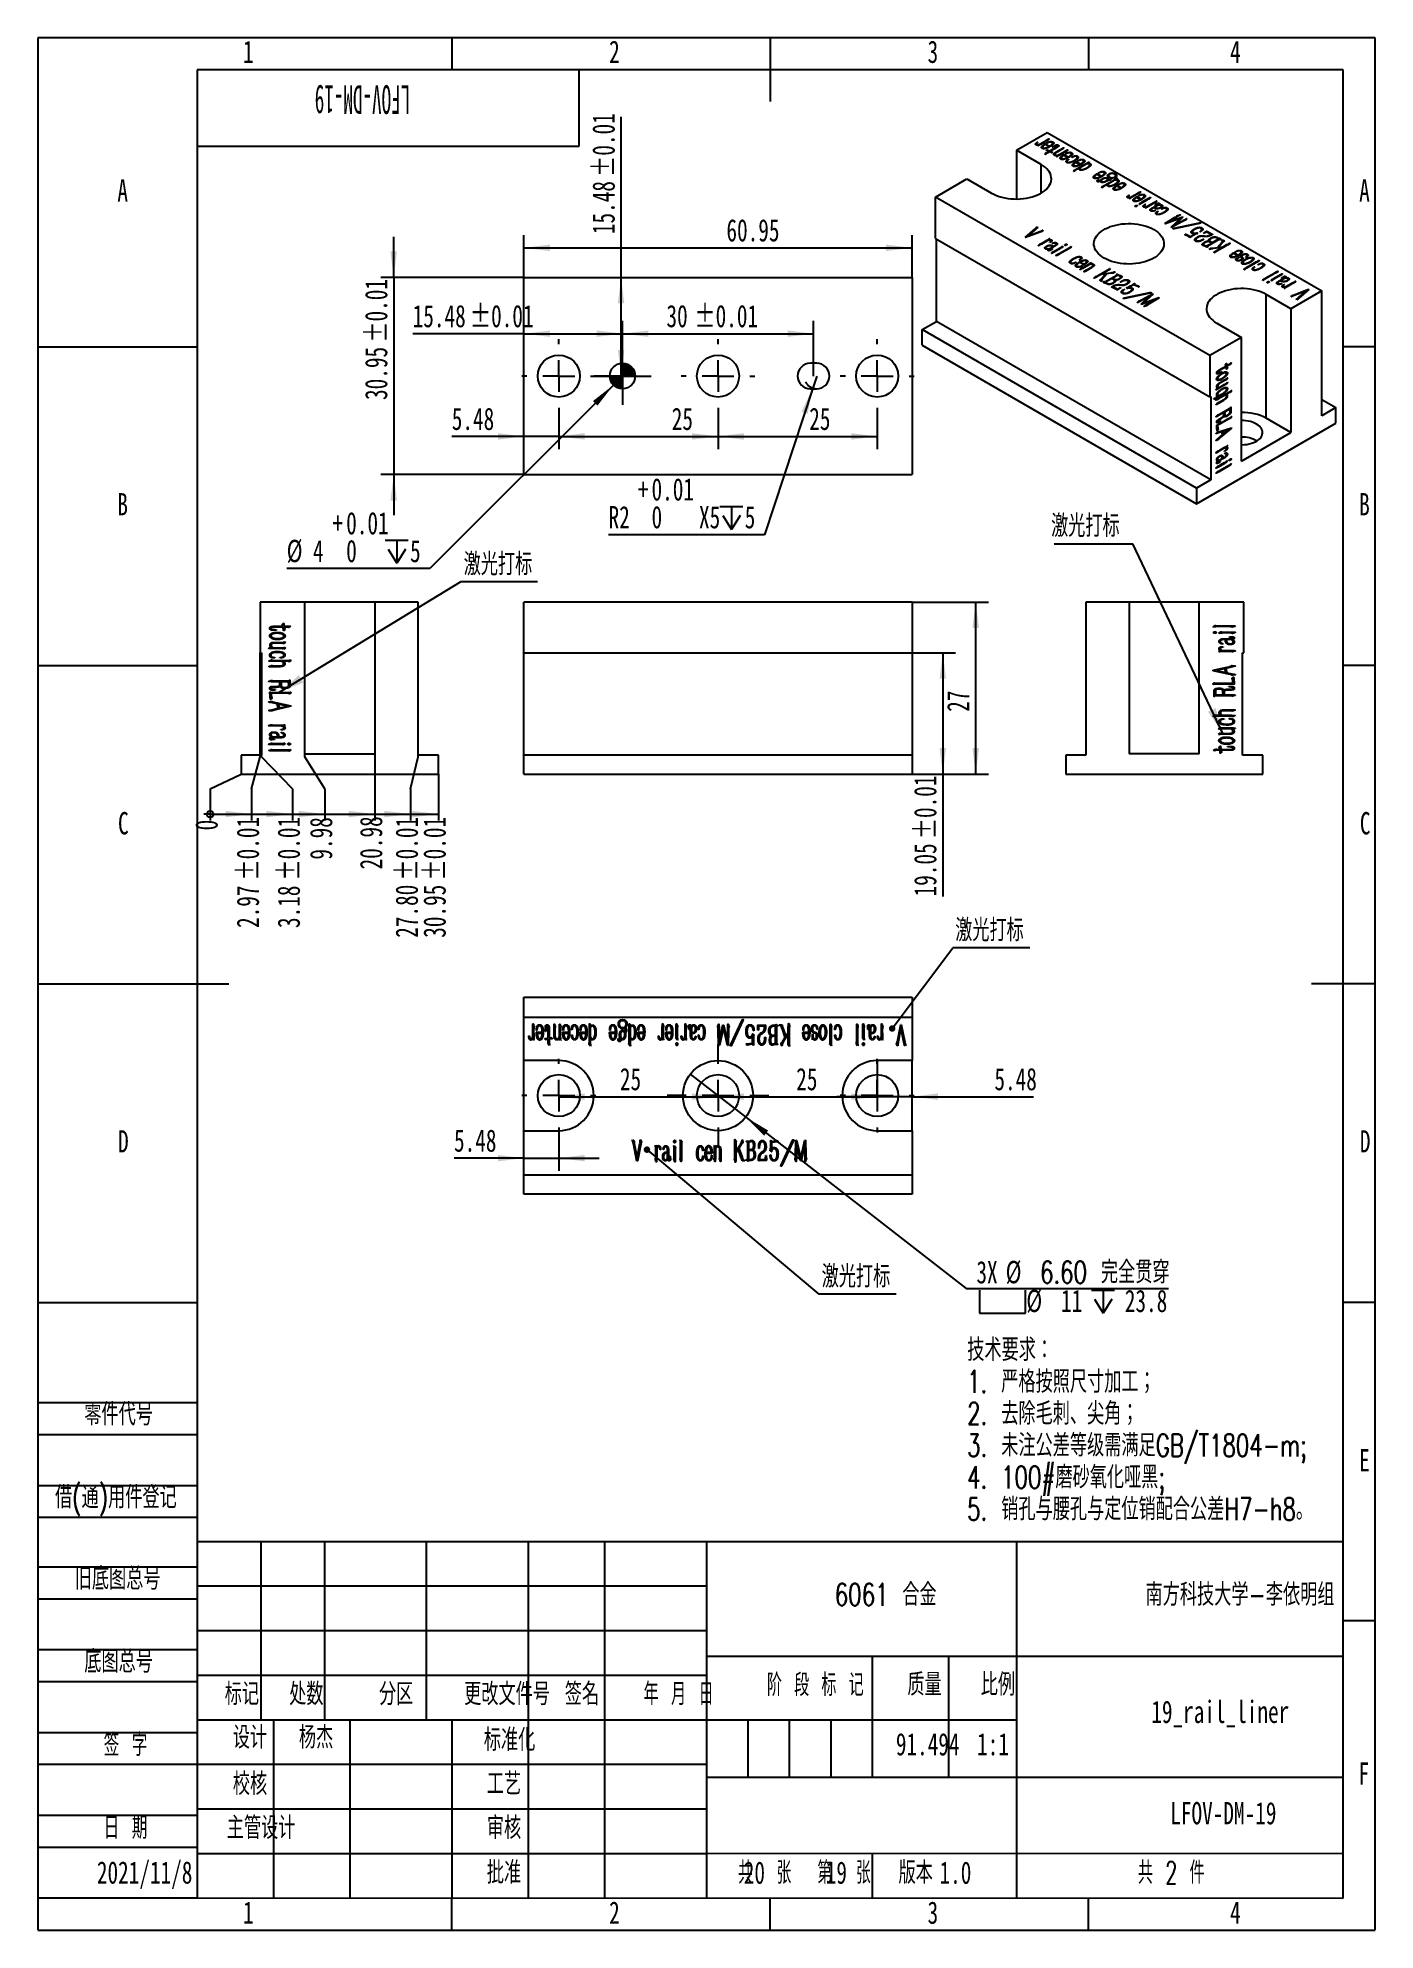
# Model space of a CAD drawing. Header units: millimetres. Extents: x 0 to 210, y 0 to 297.
import ezdxf

# ---------------------------------------------------------------- set-up
doc = ezdxf.new("R2010")
doc.units = ezdxf.units.MM
doc.layers.add('图框', color=7, linetype='Continuous')
doc.layers.add('图纸格式', color=7, linetype='Continuous')
doc.layers.add('根据设置的颜色创建', color=7, linetype='Continuous', lineweight=25)
doc.styles.add('SLDTEXTSTYLE0', font='TXT', dxfattribs={"width": 0.7, "bigfont": 'bigfont'})
doc.styles.add('SLDTEXTSTYLE1', font='TXT', dxfattribs={"width": 0.62, "bigfont": 'bigfont'})
doc.styles.add('SLDTEXTSTYLE2', font='TXT', dxfattribs={"width": 0.614286, "bigfont": 'bigfont'})
doc.styles.add('SLDTEXTSTYLE3', font='TXT', dxfattribs={"width": 0.6, "bigfont": 'bigfont'})
doc.styles.add('SLDTEXTSTYLE4', font='TXT', dxfattribs={"width": 0.633333, "bigfont": 'bigfont'})
doc.styles.add('SLDTEXTSTYLE5', font='TXT', dxfattribs={"width": 0.7})
doc.styles.add('SLDTEXTSTYLE6', font='TXT', dxfattribs={"width": 0.49})
doc.dimstyles.new('SLDDIMSTYLE0', dxfattribs={"dimtxt": 3.5, "dimasz": 4.08, "dimexe": 0, "dimexo": 0.0625, "dimgap": 0.875, "dimtad": 2, "dimrnd": 1e-09, "dimzin": 12, "dimdsep": 46, "dimtxsty": 'SLDTEXTSTYLE5', "dimsah": 1, "dimcen": 0.09, "dimadec": 0, "dimazin": 3, "dimtfac": 1, "dimtofl": 0, "dimtmove": 0, "dimatfit": 3, "dimfxl": 0, "dimfrac": 2, "dimtolj": 1, "dimtzin": 12, "dimarcsym": 0})
doc.dimstyles.new('SLDDIMSTYLE1', dxfattribs={"dimtxt": 3.5, "dimasz": 4.08, "dimexe": 0, "dimexo": 0.0625, "dimgap": 0.875, "dimtad": 2, "dimrnd": 1e-09, "dimzin": 12, "dimdsep": 46, "dimtxsty": 'SLDTEXTSTYLE5', "dimsah": 1, "dimcen": 0.09, "dimadec": 0, "dimazin": 3, "dimtol": 1, "dimtp": 0.01, "dimtm": 0.01, "dimtfac": 1, "dimtofl": 0, "dimtmove": 0, "dimatfit": 3, "dimfxl": 0, "dimfrac": 2, "dimtolj": 1, "dimarcsym": 0})
doc.dimstyles.new('SLDDIMSTYLE10', dxfattribs={"dimtxt": 3.5, "dimasz": 4.08, "dimexe": 0, "dimexo": 0.0625, "dimgap": 0.875, "dimtad": 0, "dimtih": 1, "dimtoh": 1, "dimrnd": 1e-09, "dimzin": 12, "dimdsep": 46, "dimtxsty": 'SLDTEXTSTYLE5', "dimsah": 1, "dimcen": 0.09, "dimadec": 0, "dimazin": 3, "dimtol": 1, "dimtp": 0.01, "dimtm": 0.01, "dimtfac": 1, "dimtofl": 0, "dimtmove": 0, "dimatfit": 3, "dimfxl": 0, "dimfrac": 2, "dimtolj": 1, "dimarcsym": 0})
doc.dimstyles.new('SLDDIMSTYLE11', dxfattribs={"dimtxt": 3.5, "dimasz": 4.08, "dimexe": 0, "dimexo": 0.0625, "dimgap": 0.875, "dimtad": 0, "dimtih": 1, "dimtoh": 1, "dimrnd": 1e-09, "dimzin": 12, "dimdsep": 46, "dimtxsty": 'SLDTEXTSTYLE5', "dimsah": 1, "dimcen": 0.09, "dimadec": 0, "dimazin": 3, "dimtfac": 1, "dimtofl": 0, "dimtmove": 0, "dimatfit": 3, "dimfxl": 0, "dimfrac": 2, "dimtolj": 1, "dimtzin": 12, "dimarcsym": 0})
doc.dimstyles.new('SLDDIMSTYLE12', dxfattribs={"dimtxt": 3.5, "dimasz": 4.08, "dimexe": 0, "dimexo": 0.0625, "dimgap": 0.875, "dimtad": 0, "dimtih": 1, "dimtoh": 1, "dimrnd": 1e-09, "dimzin": 4, "dimdsep": 46, "dimtxsty": 'SLDTEXTSTYLE5', "dimsah": 1, "dimcen": 0.09, "dimadec": 0, "dimazin": 1, "dimtol": 1, "dimtp": 0.01, "dimtm": 0.01, "dimtfac": 1, "dimtofl": 0, "dimtmove": 0, "dimatfit": 3, "dimfxl": 0, "dimfrac": 2, "dimtolj": 1, "dimarcsym": 0})
doc.dimstyles.new('SLDDIMSTYLE2', dxfattribs={"dimtxt": 3.5, "dimasz": 4.08, "dimexe": 0, "dimexo": 0.0625, "dimgap": 0.875, "dimtad": 0, "dimtih": 1, "dimtoh": 1, "dimrnd": 1e-09, "dimzin": 4, "dimdsep": 46, "dimtxsty": 'SLDTEXTSTYLE5', "dimblk1": 'NONE', "dimsah": 1, "dimcen": 0, "dimadec": 0, "dimazin": 1, "dimtfac": 1, "dimtmove": 0, "dimatfit": 3, "dimldrblk": 'NONE', "dimfxl": 0, "dimfrac": 2, "dimtolj": 1, "dimtzin": 12, "dimarcsym": 0})
doc.dimstyles.new('SLDDIMSTYLE3', dxfattribs={"dimtxt": 3.5, "dimasz": 4.08, "dimexe": 0, "dimexo": 0.0625, "dimgap": 0.875, "dimtad": 2, "dimrnd": 1e-09, "dimzin": 12, "dimdsep": 46, "dimtxsty": 'SLDTEXTSTYLE5', "dimsah": 1, "dimcen": 0.09, "dimadec": 0, "dimazin": 3, "dimtfac": 1, "dimtmove": 0, "dimatfit": 0, "dimfxl": 0, "dimfrac": 2, "dimtolj": 1, "dimtzin": 12, "dimarcsym": 0})
doc.dimstyles.new('SLDDIMSTYLE4', dxfattribs={"dimtxt": 0.18, "dimasz": 1.016, "dimexe": 0, "dimexo": 0.0625, "dimgap": 0, "dimtad": 0, "dimtih": 1, "dimtoh": 1, "dimdec": 0, "dimrnd": 1e-09, "dimzin": 0, "dimdsep": 46, "dimtxsty": 'Standard', "dimblk1": 'DOT', "dimblk2": 'DOT', "dimsah": 1, "dimcen": 0.09, "dimadec": 0, "dimazin": 0, "dimtfac": 1.016, "dimtdec": 0, "dimtofl": 0, "dimtmove": 0, "dimatfit": 3, "dimldrblk": 'DOT', "dimfxl": 0, "dimfrac": 2, "dimtolj": 1, "dimtzin": 0, "dimarcsym": 0})
doc.dimstyles.new('SLDDIMSTYLE5', dxfattribs={"dimtxt": 0.18, "dimasz": 4.08, "dimexe": 0, "dimexo": 0.0625, "dimgap": 0, "dimtad": 0, "dimtih": 1, "dimtoh": 1, "dimdec": 0, "dimrnd": 1e-09, "dimzin": 0, "dimdsep": 46, "dimtxsty": 'Standard', "dimsah": 1, "dimcen": 0.09, "dimadec": 0, "dimazin": 0, "dimtfac": 4.08, "dimtdec": 0, "dimtofl": 0, "dimtmove": 0, "dimatfit": 3, "dimfxl": 0, "dimfrac": 2, "dimtolj": 1, "dimtzin": 0, "dimarcsym": 0})
doc.dimstyles.new('SLDDIMSTYLE6', dxfattribs={"dimtxt": 3.5, "dimasz": 4.08, "dimexe": 0, "dimexo": 0.0625, "dimgap": 0.875, "dimtad": 2, "dimrnd": 1e-09, "dimzin": 12, "dimdsep": 46, "dimtxsty": 'SLDTEXTSTYLE5', "dimsah": 1, "dimcen": 0.09, "dimadec": 0, "dimazin": 3, "dimtol": 1, "dimtp": 0.01, "dimtm": 0.01, "dimtfac": 1, "dimtmove": 0, "dimatfit": 0, "dimfxl": 0, "dimfrac": 2, "dimtolj": 1, "dimarcsym": 0})
doc.dimstyles.new('SLDDIMSTYLE7', dxfattribs={"dimtxt": 3.5, "dimasz": 4.08, "dimexe": 0, "dimexo": 0.0625, "dimgap": 0.875, "dimtad": 0, "dimtih": 1, "dimtoh": 1, "dimrnd": 1e-09, "dimzin": 12, "dimdsep": 46, "dimtxsty": 'SLDTEXTSTYLE5', "dimblk1": 'NONE', "dimsah": 1, "dimcen": 0, "dimadec": 0, "dimazin": 3, "dimtol": 1, "dimtp": 0.012, "dimtfac": 1, "dimtmove": 0, "dimatfit": 3, "dimldrblk": 'NONE', "dimfxl": 0, "dimfrac": 2, "dimtolj": 1, "dimarcsym": 0})
doc.dimstyles.new('SLDDIMSTYLE8', dxfattribs={"dimtxt": 3.5, "dimasz": 4.08, "dimexe": 0, "dimexo": 0.0625, "dimgap": 0.875, "dimtad": 0, "dimtih": 1, "dimtoh": 1, "dimrnd": 1e-09, "dimzin": 12, "dimdsep": 46, "dimtxsty": 'SLDTEXTSTYLE5', "dimsah": 1, "dimcen": 0, "dimadec": 0, "dimazin": 3, "dimtol": 1, "dimtp": 0.006, "dimtfac": 1, "dimtofl": 0, "dimtmove": 0, "dimatfit": 3, "dimfxl": 0, "dimfrac": 2, "dimtolj": 1, "dimarcsym": 0})
doc.dimstyles.new('SLDDIMSTYLE9', dxfattribs={"dimtxt": 3.5, "dimasz": 0.338667, "dimexe": 0, "dimexo": 0.0625, "dimgap": 0.875, "dimtad": 0, "dimtih": 1, "dimtoh": 1, "dimdec": 0, "dimrnd": 1e-09, "dimdsep": 46, "dimtxsty": 'SLDTEXTSTYLE5', "dimblk1": 'ORIGIN', "dimblk2": 'ORIGIN', "dimsah": 1, "dimcen": 0.09, "dimadec": 0, "dimazin": 2, "dimtfac": 1, "dimtdec": 0, "dimtofl": 0, "dimtmove": 0, "dimatfit": 3, "dimldrblk": 'ORIGIN', "dimfxl": 0, "dimfrac": 2, "dimtolj": 1, "dimtzin": 12, "dimarcsym": 0})

msp = doc.modelspace()

# ---------------------------------------------------------------- texts
at = {"color": 7, "linetype": 'Continuous', "lineweight": 0, "char_height": 3.5, "attachment_point": 2, "style": 'SLDTEXTSTYLE5'}
for s, insert in [('1', (33.044, 296.568)), ('2', (90.544, 296.568)), ('3', (140.544, 296.568)), ('4', (188.044, 296.568))]:
    msp.add_mtext(s, dxfattribs=dict(at, insert=insert))
at = {"layer": '图框', "insert": (50.981, 285.064), "char_height": 4.5, "attachment_point": 2, "rotation": 180, "style": 'SLDTEXTSTYLE6'}
msp.add_mtext('LFOV-DM-19', dxfattribs=at)
at = {"layer": '图框', "char_height": 3.5}
for s, insert, attachment_point, style in [('A', (13.32, 274.791), 2, 'SLDTEXTSTYLE5'), ('A', (208.32, 274.791), 2, 'SLDTEXTSTYLE5'), ('B', (13.32, 225.541), 2, 'SLDTEXTSTYLE5'), ('B', (208.32, 225.541), 2, 'SLDTEXTSTYLE5'), ('C', (13.427, 175.476), 2, 'SLDTEXTSTYLE5'), ('C', (208.427, 175.476), 2, 'SLDTEXTSTYLE5'), ('D', (13.43, 125.541), 2, 'SLDTEXTSTYLE5'), ('D', (208.43, 125.541), 2, 'SLDTEXTSTYLE5'), ('零件代号', (7.292, 82.703), 1, 'SLDTEXTSTYLE0'), ('E', (208.318, 75.476), 2, 'SLDTEXTSTYLE5'), ('借(通)用件登记', (2.705, 69.678), 1, 'SLDTEXTSTYLE0'), ('旧底图总号', (5.792, 56.905), 1, 'SLDTEXTSTYLE0'), ('6061 合金', (133.151, 54.399), 2, 'SLDTEXTSTYLE0'), ('南方科技大学-李依明组', (188.779, 54.399), 2, 'SLDTEXTSTYLE0'), ('底图总号', (7.292, 43.885), 1, 'SLDTEXTSTYLE0'), ('标记', (32.04, 38.789), 2, 'SLDTEXTSTYLE0'), ('处数', (42.161, 38.789), 2, 'SLDTEXTSTYLE0'), ('分区', (56.26, 38.789), 2, 'SLDTEXTSTYLE0'), ('更改文件号', (73.68, 38.789), 2, 'SLDTEXTSTYLE0'), ('签名', (85.441, 38.789), 2, 'SLDTEXTSTYLE0'), ('年 月 日', (100.617, 38.789), 2, 'SLDTEXTSTYLE1'), ('阶 段 标 记', (122.083, 40.216), 2, 'SLDTEXTSTYLE2'), ('质量', (139.227, 40.286), 2, 'SLDTEXTSTYLE0'), ('比例', (150.759, 40.286), 2, 'SLDTEXTSTYLE0'), ('19_rail_liner', (185.678, 35.993), 2, 'SLDTEXTSTYLE5'), ('签 字', (13.767, 30.807), 2, 'SLDTEXTSTYLE4'), ('设计', (33.311, 31.973), 2, 'SLDTEXTSTYLE0'), ('杨杰', (43.692, 31.973), 2, 'SLDTEXTSTYLE0'), ('标准化', (74.074, 31.592), 2, 'SLDTEXTSTYLE0'), ('91.494', (139.735, 30.908), 2, 'SLDTEXTSTYLE5'), ('1:1', (149.986, 30.908), 2, 'SLDTEXTSTYLE5'), ('校核', (33.311, 24.702), 2, 'SLDTEXTSTYLE0'), ('工艺', (73.197, 24.702), 2, 'SLDTEXTSTYLE0'), ('F', (208.224, 26.291), 2, 'SLDTEXTSTYLE5'), ('日 期', (13.767, 17.787), 2, 'SLDTEXTSTYLE4'), ('主管设计', (35.061, 17.788), 2, 'SLDTEXTSTYLE0'), ('审核', (73.197, 17.797), 2, 'SLDTEXTSTYLE0'), ('LFOV-DM-19', (186.159, 20.084), 2, 'SLDTEXTSTYLE5'), ('2021/11/8', (16.769, 10.778), 2, 'SLDTEXTSTYLE5'), ('批准', (73.199, 10.778), 2, 'SLDTEXTSTYLE0'), ('共  张', (114.137, 10.748), 2, 'SLDTEXTSTYLE3'), ('20', (110.849, 10.748), 1, 'SLDTEXTSTYLE5'), ('第  张', (126.611, 10.748), 2, 'SLDTEXTSTYLE3'), ('19', (123.724, 10.748), 1, 'SLDTEXTSTYLE5'), ('版本', (137.852, 10.748), 2, 'SLDTEXTSTYLE0'), ('1.0', (141.589, 10.748), 1, 'SLDTEXTSTYLE5'), ('共 2 件', (172.729, 10.748), 1, 'SLDTEXTSTYLE1'), ('1', (33.044, 4.476), 2, 'SLDTEXTSTYLE5'), ('2', (90.544, 4.476), 2, 'SLDTEXTSTYLE5'), ('3', (140.544, 4.476), 2, 'SLDTEXTSTYLE5'), ('4', (188.044, 4.476), 2, 'SLDTEXTSTYLE5')]:
    msp.add_mtext(s, dxfattribs=dict(at, insert=insert, attachment_point=attachment_point, style=style))

# ---------------------------------------------------------------- blocks, each defined once
blk = doc.blocks.new('SW_NOTE_0')
at = {"layer": '图纸格式', "color": 0, "char_height": 3.5, "attachment_point": 1, "style": 'SLDTEXTSTYLE0'}
for s, insert in [('技术要求：', (0, 4.51)), ('1. 严格按照尺寸加工；', (0, -0.49)), ('2. 去除毛刺、尖角；', (0, -5.49)), ('3. 未注公差等级需满足GB/T1804-m;', (0, -10.49)), ('4. 100#磨砂氧化哑黑;', (0, -15.49)), ('5. 销孔与腰孔与定位销配合公差H7-h8。', (0, -20.49))]:
    blk.add_mtext(s, dxfattribs=dict(at, insert=insert))
blk = doc.blocks.new('_D')
at = {"layer": '根据设置的颜色创建'}
for p, q in [((137.28, 208.43), (149.28, 208.43)), ((147.28, 181.43), (147.28, 208.43)), ((137.28, 181.43), (149.28, 181.43))]:
    blk.add_line(p, q, dxfattribs=at)
for points in [[(147.28, 208.43), (146.77, 204.35), (147.79, 204.35)], [(147.28, 181.43), (147.79, 185.51), (146.77, 185.51)]]:
    blk.add_solid(points, dxfattribs=at)
at = {"layer": '根据设置的颜色创建', "insert": (142.77, 191.21), "char_height": 3.5, "attachment_point": 1, "rotation": 90, "style": 'SLDTEXTSTYLE5'}
blk.add_mtext('27', dxfattribs=at)
blk = doc.blocks.new('_D_1')
at = {"layer": '根据设置的颜色创建'}
for p, q in [((137.28, 200.48), (144.1, 200.48)), ((142.1, 200.48), (142.1, 181.43)), ((137.28, 181.43), (144.1, 181.43)), ((142.1, 181.43), (142.1, 162.23))]:
    blk.add_line(p, q, dxfattribs=at)
for points in [[(142.1, 200.48), (141.59, 196.4), (142.61, 196.4)], [(142.1, 181.43), (142.61, 185.51), (141.59, 185.51)]]:
    blk.add_solid(points, dxfattribs=at)
at = {"layer": '根据设置的颜色创建', "char_height": 3.5, "attachment_point": 1, "rotation": 90, "style": 'SLDTEXTSTYLE5'}
for s, insert in [('±0.01', (137.59, 171.21)), ('19.05', (137.59, 162.23))]:
    blk.add_mtext(s, dxfattribs=dict(at, insert=insert))
blk = doc.blocks.new('SW_SYMBOL_HOLE_SPOT')
at = {"layer": '根据设置的颜色创建', "color": 0}
for p, q in [((0, 875), (0, 75)), ((1600, 75), (1600, 875)), ((0, 75), (1600, 75))]:
    blk.add_line(p, q, dxfattribs=at)
blk = doc.blocks.new('SW_SYMBOL_HOLE_DEPTH')
at = {"layer": '根据设置的颜色创建', "color": 0}
for p, q in [((0, 875), (800, 875)), ((400, 875), (400, 75)), ((100, 555), (400, 75)), ((700, 555), (400, 75))]:
    blk.add_line(p, q, dxfattribs=at)
blk = doc.blocks.new('_D_2')
at = {"layer": '根据设置的颜色创建'}
for p, q in [((102.46, 134.34), (111.15, 127.59)), ((111.15, 127.59), (145.79, 100.68)), ((145.79, 100.68), (177.53, 100.68))]:
    blk.add_line(p, q, dxfattribs=at)
blk.add_solid([(111.15, 127.59), (114.06, 124.69), (114.68, 125.49)], dxfattribs=at)
at = {"layer": '根据设置的颜色创建', "xscale": 0.004511737089201878, "yscale": 0.004511737089201878, "zscale": 0.004511737089201878}
for name, p in [('SW_SYMBOL_HOLE_SPOT', (147.86, 96.5)), ('SW_SYMBOL_HOLE_DEPTH', (165.48, 96.5))]:
    blk.add_blockref(name, p, dxfattribs=at)
at = {"layer": '根据设置的颜色创建', "char_height": 3.5, "attachment_point": 1}
for s, insert, style in [('3X', (147.38, 105), 'SLDTEXTSTYLE5'), ('%%c', (151.98, 105.02), 'SLDTEXTSTYLE5'), ('6.60 完全贯穿', (157.4, 105), 'SLDTEXTSTYLE0'), ('%%c', (155.23, 100.5), 'SLDTEXTSTYLE5'), ('11', (160.66, 100.49), 'SLDTEXTSTYLE5'), ('23.8', (170.69, 100.49), 'SLDTEXTSTYLE5')]:
    blk.add_mtext(s, dxfattribs=dict(at, insert=insert, style=style))
blk = doc.blocks.new('_None')
blk = doc.blocks.new('_D_3')
at = {"layer": '根据设置的颜色创建'}
for p, q in [((131.81, 136.46), (131.81, 128.8)), ((131.81, 130.8), (125.46, 130.8)), ((137.28, 130.8), (131.81, 130.8)), ((137.28, 130.8), (156.35, 130.8))]:
    blk.add_line(p, q, dxfattribs=at)
for points in [[(131.81, 130.8), (127.73, 131.31), (127.73, 130.3)], [(137.28, 130.8), (141.36, 130.3), (141.36, 131.31)]]:
    blk.add_solid(points, dxfattribs=at)
at = {"layer": '根据设置的颜色创建', "insert": (150.21, 135.31), "char_height": 3.5, "attachment_point": 1, "style": 'SLDTEXTSTYLE5'}
blk.add_mtext('5.48', dxfattribs=at)
blk = doc.blocks.new('_D_4')
at = {"layer": '根据设置的颜色创建'}
for p, q in [((106.81, 130.8), (131.81, 130.8)), ((131.81, 130.96), (131.81, 128.8))]:
    blk.add_line(p, q, dxfattribs=at)
for points in [[(106.81, 130.8), (110.89, 130.3), (110.89, 131.31)], [(131.81, 130.8), (127.73, 131.31), (127.73, 130.3)]]:
    blk.add_solid(points, dxfattribs=at)
at = {"layer": '根据设置的颜色创建', "insert": (119.09, 135.31), "char_height": 3.5, "attachment_point": 1, "style": 'SLDTEXTSTYLE5'}
blk.add_mtext('25', dxfattribs=at)
blk = doc.blocks.new('_D_5')
at = {"layer": '根据设置的颜色创建'}
blk.add_line((81.81, 130.8), (106.81, 130.8), dxfattribs=at)
for points in [[(81.81, 130.8), (85.89, 130.3), (85.89, 131.31)], [(106.81, 130.8), (102.73, 131.31), (102.73, 130.3)]]:
    blk.add_solid(points, dxfattribs=at)
at = {"layer": '根据设置的颜色创建', "insert": (91.4, 135.31), "char_height": 3.5, "attachment_point": 1, "style": 'SLDTEXTSTYLE5'}
blk.add_mtext('25', dxfattribs=at)
blk = doc.blocks.new('_D_6')
at = {"layer": '根据设置的颜色创建'}
for p, q in [((81.81, 125.46), (81.81, 119.15)), ((76.33, 121.15), (65.35, 121.15)), ((76.33, 121.15), (81.81, 121.15)), ((81.81, 121.15), (88.16, 121.15))]:
    blk.add_line(p, q, dxfattribs=at)
for points in [[(76.33, 121.15), (72.25, 121.65), (72.25, 120.64)], [(81.81, 121.15), (85.89, 120.64), (85.89, 121.65)]]:
    blk.add_solid(points, dxfattribs=at)
at = {"layer": '根据设置的颜色创建', "insert": (65.35, 125.66), "char_height": 3.5, "attachment_point": 1, "style": 'SLDTEXTSTYLE5'}
blk.add_mtext('5.48', dxfattribs=at)
blk = doc.blocks.new('SW_NOTE_0_1')
at = {"layer": '根据设置的颜色创建', "color": 0}
blk.add_line((12.12, 0), (0, 0), dxfattribs=at)
at = {"layer": '根据设置的颜色创建', "color": 0, "insert": (0.38, 4.54), "char_height": 3.5, "attachment_point": 1, "style": 'SLDTEXTSTYLE0'}
blk.add_mtext('激光打标', dxfattribs=at)
blk = doc.blocks.new('_Dot')
at = {"color": 0, "linetype": 'ByBlock', "lineweight": -2}
blk.add_line((-0.5, 0), (-1, 0), dxfattribs=at)
at = {"color": 0, "linetype": 'ByBlock', "const_width": 0.5}
blk.add_lwpolyline([(-0.25, 0, 1), (0.25, 0, 1)], format="xyb", close=True, dxfattribs=at)
blk = doc.blocks.new('SW_NOTE_0_2')
at = {"layer": '根据设置的颜色创建', "color": 0}
blk.add_line((12.12, 0), (0, 0), dxfattribs=at)
at = {"layer": '根据设置的颜色创建', "color": 0, "insert": (0.43, 4.54), "char_height": 3.5, "attachment_point": 1, "style": 'SLDTEXTSTYLE0'}
blk.add_mtext('激光打标', dxfattribs=at)
blk = doc.blocks.new('SW_CENTERMARKSYMBOL_0')
at = {"layer": '图纸格式', "color": 0}
for p, q in [((0, 5), (0, 5.8)), ((-5, 0), (-5.8, 0)), ((0, 0), (-2.5, 0)), ((0, 0), (0, 2.5)), ((0, 0), (0, -2.5)), ((0, 0), (2.5, 0)), ((5, 0), (5.8, 0)), ((0, -5), (0, -5.8))]:
    blk.add_line(p, q, dxfattribs=at)
blk = doc.blocks.new('SW_CENTERMARKSYMBOL_1')
at = {"layer": '图纸格式', "color": 0}
for p, q in [((0, 5), (0, 5.8)), ((-5, 0), (-5.8, 0)), ((0, 0), (-2.5, 0)), ((0, 0), (0, 2.5)), ((0, 0), (0, -2.5)), ((0, 0), (2.5, 0)), ((5, 0), (5.8, 0)), ((0, -5), (0, -5.8))]:
    blk.add_line(p, q, dxfattribs=at)
blk = doc.blocks.new('SW_CENTERMARKSYMBOL_2')
at = {"layer": '图纸格式', "color": 0}
for p, q in [((0, 5), (0, 8)), ((-5, 0), (-8, 0)), ((0, 0), (-2.5, 0)), ((0, 0), (0, 2.5)), ((0, 0), (0, -2.5)), ((0, 0), (2.5, 0)), ((5, 0), (8, 0)), ((0, -5), (0, -8))]:
    blk.add_line(p, q, dxfattribs=at)
blk = doc.blocks.new('SW_NOTE_0_3')
at = {"layer": '根据设置的颜色创建', "color": 0}
blk.add_line((-12.38, 0), (0, 0), dxfattribs=at)
at = {"layer": '根据设置的颜色创建', "color": 0, "insert": (-12.86, 4.59), "char_height": 3.5, "attachment_point": 1, "style": 'SLDTEXTSTYLE0'}
blk.add_mtext('激光打标', dxfattribs=at)
blk = doc.blocks.new('_D_7')
at = {"layer": '根据设置的颜色创建'}
for p, q in [((91.81, 243.92), (91.81, 252.56)), ((121.81, 243.92), (121.81, 252.56)), ((91.81, 250.56), (121.81, 250.56))]:
    blk.add_line(p, q, dxfattribs=at)
for points in [[(91.81, 250.56), (95.89, 250.06), (95.89, 251.07)], [(121.81, 250.56), (117.73, 251.07), (117.73, 250.06)]]:
    blk.add_solid(points, dxfattribs=at)
at = {"layer": '根据设置的颜色创建', "char_height": 3.5, "attachment_point": 1, "style": 'SLDTEXTSTYLE5'}
for s, insert in [('30', (98.71, 255.08)), ('±0.01', (103.1, 255.08))]:
    blk.add_mtext(s, dxfattribs=dict(at, insert=insert))
blk = doc.blocks.new('_D_8')
at = {"layer": '根据设置的颜色创建'}
for p, q in [((91.59, 259.39), (91.59, 284.59)), ((91.59, 243.92), (91.59, 259.39)), ((87.61, 243.92), (93.59, 243.92))]:
    blk.add_line(p, q, dxfattribs=at)
for points in [[(91.59, 259.39), (91.08, 255.31), (92.09, 255.31)], [(91.59, 243.92), (92.09, 248), (91.08, 248)]]:
    blk.add_solid(points, dxfattribs=at)
at = {"layer": '根据设置的颜色创建', "char_height": 3.5, "attachment_point": 1, "rotation": 90, "style": 'SLDTEXTSTYLE5'}
for s, insert in [('±0.01', (87.08, 275.17)), ('15.48', (87.08, 266.19))]:
    blk.add_mtext(s, dxfattribs=dict(at, insert=insert))
blk = doc.blocks.new('_D_9')
at = {"layer": '根据设置的颜色创建'}
for p, q in [((55.88, 259.39), (55.88, 265.74)), ((76.33, 259.39), (53.88, 259.39)), ((55.88, 259.39), (55.88, 228.44)), ((76.33, 228.44), (53.88, 228.44)), ((55.88, 228.44), (55.88, 222.09))]:
    blk.add_line(p, q, dxfattribs=at)
for points in [[(55.88, 259.39), (56.39, 263.47), (55.37, 263.47)], [(55.88, 228.44), (55.37, 224.36), (56.39, 224.36)]]:
    blk.add_solid(points, dxfattribs=at)
at = {"layer": '根据设置的颜色创建', "char_height": 3.5, "attachment_point": 1, "rotation": 90, "style": 'SLDTEXTSTYLE5'}
for s, insert in [('±0.01', (51.37, 249.15)), ('30.95', (51.37, 240.16))]:
    blk.add_mtext(s, dxfattribs=dict(at, insert=insert))
blk = doc.blocks.new('_D_10')
at = {"layer": '根据设置的颜色创建'}
for p, q in [((76.33, 259.39), (76.33, 266.04)), ((137.28, 259.39), (137.28, 266.04)), ((76.33, 264.04), (137.28, 264.04))]:
    blk.add_line(p, q, dxfattribs=at)
for points in [[(76.33, 264.04), (80.41, 263.53), (80.41, 264.55)], [(137.28, 264.04), (133.2, 264.55), (133.2, 263.53)]]:
    blk.add_solid(points, dxfattribs=at)
at = {"layer": '根据设置的颜色创建', "insert": (108.13, 268.55), "char_height": 3.5, "attachment_point": 1, "style": 'SLDTEXTSTYLE5'}
blk.add_mtext('60.95', dxfattribs=at)
blk = doc.blocks.new('_D_11')
at = {"layer": '根据设置的颜色创建'}
for p, q in [((81.81, 238.12), (81.81, 232.44)), ((76.33, 234.44), (65, 234.44)), ((81.81, 234.44), (76.33, 234.44)), ((81.81, 234.44), (88.16, 234.44))]:
    blk.add_line(p, q, dxfattribs=at)
for points in [[(76.33, 234.44), (72.25, 234.95), (72.25, 233.93)], [(81.81, 234.44), (85.89, 233.93), (85.89, 234.95)]]:
    blk.add_solid(points, dxfattribs=at)
at = {"layer": '根据设置的颜色创建', "insert": (65, 238.95), "char_height": 3.5, "attachment_point": 1, "style": 'SLDTEXTSTYLE5'}
blk.add_mtext('5.48', dxfattribs=at)
blk = doc.blocks.new('_D_12')
at = {"layer": '根据设置的颜色创建'}
for p, q in [((93.22, 245.33), (90.39, 242.5)), ((90.39, 242.5), (61.58, 213.69)), ((61.58, 213.69), (39.08, 213.69))]:
    blk.add_line(p, q, dxfattribs=at)
blk.add_solid([(90.39, 242.5), (87.15, 239.98), (87.87, 239.26)], dxfattribs=at)
at = {"layer": '根据设置的颜色创建', "xscale": 0.004511737089201878, "yscale": 0.004511737089201878, "zscale": 0.004511737089201878}
blk.add_blockref('SW_SYMBOL_HOLE_DEPTH', (54.56, 214.21), dxfattribs=at)
at = {"layer": '根据设置的颜色创建', "char_height": 3.5, "attachment_point": 1, "style": 'SLDTEXTSTYLE5'}
for s, insert in [('+', (46.26, 222.57)), ('0.01', (48.42, 222.57)), ('%%c', (39.08, 218.21)), ('4', (43.2, 218.2)), ('0', (48.42, 218.21)), ('5', (58.45, 218.2))]:
    blk.add_mtext(s, dxfattribs=dict(at, insert=insert))
blk = doc.blocks.new('_D_13')
at = {"layer": '根据设置的颜色创建'}
for p, q in [((81.81, 238.12), (81.81, 232.44)), ((106.81, 238.12), (106.81, 232.44)), ((81.81, 234.44), (106.81, 234.44))]:
    blk.add_line(p, q, dxfattribs=at)
for points in [[(81.81, 234.44), (85.89, 233.93), (85.89, 234.95)], [(106.81, 234.44), (102.73, 234.95), (102.73, 233.93)]]:
    blk.add_solid(points, dxfattribs=at)
at = {"layer": '根据设置的颜色创建', "insert": (99.54, 238.95), "char_height": 3.5, "attachment_point": 1, "style": 'SLDTEXTSTYLE5'}
blk.add_mtext('25', dxfattribs=at)
blk = doc.blocks.new('_D_14')
at = {"layer": '根据设置的颜色创建'}
for p, q in [((106.81, 238.12), (106.81, 232.44)), ((131.81, 238.12), (131.81, 232.44)), ((106.81, 234.44), (131.81, 234.44))]:
    blk.add_line(p, q, dxfattribs=at)
for points in [[(106.81, 234.44), (110.89, 233.93), (110.89, 234.95)], [(131.81, 234.44), (127.73, 234.95), (127.73, 233.93)]]:
    blk.add_solid(points, dxfattribs=at)
at = {"layer": '根据设置的颜色创建', "insert": (121.13, 238.95), "char_height": 3.5, "attachment_point": 1, "style": 'SLDTEXTSTYLE5'}
blk.add_mtext('25', dxfattribs=at)
blk = doc.blocks.new('_D_15')
at = {"layer": '根据设置的颜色创建'}
for p, q in [((122.31, 243.92), (121.68, 242.02)), ((121.68, 242.02), (114.13, 218.99)), ((114.13, 218.99), (89.62, 218.99))]:
    blk.add_line(p, q, dxfattribs=at)
blk.add_arc((122.31, 243.92), 2, 206.8308, 270, dxfattribs=at)
blk.add_solid([(121.68, 242.02), (119.93, 238.3), (120.89, 237.98)], dxfattribs=at)
at = {"layer": '根据设置的颜色创建', "xscale": 0.004511737089201878, "yscale": 0.004511737089201878, "zscale": 0.004511737089201878}
blk.add_blockref('SW_SYMBOL_HOLE_DEPTH', (107.11, 219.51), dxfattribs=at)
at = {"layer": '根据设置的颜色创建', "char_height": 3.5, "attachment_point": 1, "style": 'SLDTEXTSTYLE5'}
for s, insert in [('+', (94.21, 227.88)), ('0.01', (96.37, 227.88)), ('R2', (89.62, 223.51)), ('0', (96.37, 223.52)), ('X5', (103.82, 223.51)), ('5', (111, 223.51))]:
    blk.add_mtext(s, dxfattribs=dict(at, insert=insert))
blk = doc.blocks.new('_D_16')
at = {"layer": '根据设置的颜色创建'}
for p, q in [((91.81, 248.42), (91.81, 252.56)), ((76.33, 250.56), (58.86, 250.56)), ((76.33, 250.56), (91.81, 250.56))]:
    blk.add_line(p, q, dxfattribs=at)
for points in [[(76.33, 250.56), (80.41, 250.06), (80.41, 251.07)], [(91.81, 250.56), (87.73, 251.07), (87.73, 250.06)]]:
    blk.add_solid(points, dxfattribs=at)
at = {"layer": '根据设置的颜色创建', "char_height": 3.5, "attachment_point": 1, "style": 'SLDTEXTSTYLE5'}
for s, insert in [('15.48', (58.86, 255.08)), ('±0.01', (67.84, 255.08))]:
    blk.add_mtext(s, dxfattribs=dict(at, insert=insert))
blk = doc.blocks.new('SW_CENTERMARKSYMBOL_3')
at = {"layer": '根据设置的颜色创建', "color": 0}
for p, q in [((0, 5), (0, 5.8)), ((-5, 0), (-5.8, 0)), ((0, 0), (-2.5, 0)), ((0, 0), (0, 2.5)), ((0, 0), (0, -2.5)), ((0, 0), (2.5, 0)), ((5, 0), (5.8, 0)), ((0, -5), (0, -5.8))]:
    blk.add_line(p, q, dxfattribs=at)
blk = doc.blocks.new('SW_CENTERMARKSYMBOL_4')
at = {"layer": '根据设置的颜色创建', "color": 0}
for p, q in [((0, 5), (0, 5.8)), ((-5, 0), (-5.8, 0)), ((0, 0), (-2.5, 0)), ((0, 0), (0, 2.5)), ((0, 0), (0, -2.5)), ((0, 0), (2.5, 0)), ((5, 0), (5.8, 0)), ((0, -5), (0, -5.8))]:
    blk.add_line(p, q, dxfattribs=at)
blk = doc.blocks.new('SW_CENTERMARKSYMBOL_5')
at = {"layer": '根据设置的颜色创建', "color": 0}
for p, q in [((0, 5), (0, 5.8)), ((-5, 0), (-5.8, 0)), ((0, 0), (-2.5, 0)), ((0, 0), (0, 2.5)), ((0, 0), (0, -2.5)), ((0, 0), (2.5, 0)), ((5, 0), (5.8, 0)), ((0, -5), (0, -5.8))]:
    blk.add_line(p, q, dxfattribs=at)
blk = doc.blocks.new('SW_CENTERMARKSYMBOL_6')
at = {"layer": '根据设置的颜色创建', "color": 0}
for p, q in [((0, 2.5), (0, 4.5)), ((-2.5, 0), (-4.5, 0)), ((0, 0), (-2.5, 0)), ((0, 0), (0, 2.5)), ((0, 0), (0, -2.5)), ((0, 0), (2.5, 0)), ((2.5, 0), (4.5, 0)), ((0, -2.5), (0, -4.5))]:
    blk.add_line(p, q, dxfattribs=at)
blk = doc.blocks.new('SW_DOWELSYMBOL_0')
at = {"linetype": 'Continuous', "lineweight": 25}
h = blk.add_hatch(color=0, dxfattribs=at)
edge = h.paths.add_edge_path(flags=0)
edge.add_arc((0, 0), 2, 180, 270)
edge.add_line((0, -2), (0, 0))
edge.add_line((0, 0), (-2, 0))
h = blk.add_hatch(color=0, dxfattribs=at)
edge = h.paths.add_edge_path(flags=0)
edge.add_arc((0, 0), 2, 0, 90)
edge.add_line((0, 2), (0, 0))
edge.add_line((0, 0), (2, 0))
at = {"layer": '根据设置的颜色创建', "color": 0}
blk.add_circle((0, 0), 2, dxfattribs=at)
blk = doc.blocks.new('_Origin')
at = {"color": 0, "linetype": 'ByBlock', "lineweight": -2}
blk.add_line((0, 0), (-1, 0), dxfattribs=at)
blk.add_circle((0, 0), 0.5, dxfattribs=at)
blk = doc.blocks.new('_D_17')
at = {"layer": '根据设置的颜色创建'}
for q in [(31.94, 181.43), (27.07, 174.14)]:
    blk.add_line((27.07, 179.14), q, dxfattribs=at)
at = {"layer": '根据设置的颜色创建', "xscale": 1.016, "yscale": 1.016}
blk.add_blockref('_Origin', (27.07, 175.16), dxfattribs=at)
at = {"layer": '根据设置的颜色创建', "insert": (24.73, 172.6), "char_height": 3.5, "attachment_point": 1, "rotation": 90, "style": 'SLDTEXTSTYLE5'}
blk.add_mtext('0', dxfattribs=at)
blk = doc.blocks.new('_D_18')
at = {"layer": '根据设置的颜色创建'}
for p, q in [((34.91, 184.14), (34.91, 200.48)), ((33.57, 179.14), (34.91, 184.14)), ((33.57, 179.14), (33.57, 174.14)), ((27.07, 175.16), (33.57, 175.16))]:
    blk.add_line(p, q, dxfattribs=at)
blk.add_solid([(33.57, 175.16), (29.49, 175.66), (29.49, 174.65)], dxfattribs=at)
at = {"layer": '根据设置的颜色创建', "char_height": 3.5, "attachment_point": 1, "rotation": 90, "style": 'SLDTEXTSTYLE5'}
for s, insert in [('±0.01', (31.22, 164.72)), ('2.97', (31.22, 157.28))]:
    blk.add_mtext(s, dxfattribs=dict(at, insert=insert))
blk = doc.blocks.new('_D_19')
at = {"layer": '根据设置的颜色创建'}
for p, q in [((35.11, 184.14), (35.11, 184.43)), ((39.98, 179.14), (35.11, 184.14)), ((39.98, 179.14), (39.98, 174.14)), ((33.57, 175.16), (39.98, 175.16))]:
    blk.add_line(p, q, dxfattribs=at)
blk.add_solid([(39.98, 175.16), (35.9, 175.66), (35.9, 174.65)], dxfattribs=at)
at = {"layer": '根据设置的颜色创建', "char_height": 3.5, "attachment_point": 1, "rotation": 90, "style": 'SLDTEXTSTYLE5'}
for s, insert in [('±0.01', (37.64, 164.72)), ('3.18', (37.64, 157.27))]:
    blk.add_mtext(s, dxfattribs=dict(at, insert=insert))
blk = doc.blocks.new('_D_20')
at = {"layer": '根据设置的颜色创建'}
for p, q in [((41.91, 184.14), (41.91, 184.63)), ((45.06, 179.14), (41.91, 184.14)), ((45.06, 179.14), (45.06, 174.14)), ((39.98, 175.16), (45.06, 175.16))]:
    blk.add_line(p, q, dxfattribs=at)
blk.add_solid([(45.06, 175.16), (40.98, 175.66), (40.98, 174.65)], dxfattribs=at)
at = {"layer": '根据设置的颜色创建', "insert": (42.72, 168.01), "char_height": 3.5, "attachment_point": 1, "rotation": 90, "style": 'SLDTEXTSTYLE5'}
blk.add_mtext('9.98', dxfattribs=at)
blk = doc.blocks.new('_D_21')
at = {"layer": '根据设置的颜色创建'}
for p, q in [((52.91, 184.63), (52.91, 174.14)), ((45.06, 175.16), (52.91, 175.16))]:
    blk.add_line(p, q, dxfattribs=at)
blk.add_solid([(52.91, 175.16), (48.83, 175.66), (48.83, 174.65)], dxfattribs=at)
at = {"layer": '根据设置的颜色创建', "insert": (50.57, 166.47), "char_height": 3.5, "attachment_point": 1, "rotation": 90, "style": 'SLDTEXTSTYLE5'}
blk.add_mtext('20.98', dxfattribs=at)
blk = doc.blocks.new('_D_22')
at = {"layer": '根据设置的颜色创建'}
for p, q in [((59.74, 184.14), (59.74, 184.43)), ((58.51, 179.14), (59.74, 184.14)), ((58.51, 179.14), (58.51, 174.14)), ((52.91, 175.16), (58.51, 175.16))]:
    blk.add_line(p, q, dxfattribs=at)
blk.add_solid([(58.51, 175.16), (54.43, 175.66), (54.43, 174.65)], dxfattribs=at)
at = {"layer": '根据设置的颜色创建', "char_height": 3.5, "attachment_point": 1, "rotation": 90, "style": 'SLDTEXTSTYLE5'}
for s, insert in [('±0.01', (56.17, 164.72)), ('27.80', (56.17, 155.74))]:
    blk.add_mtext(s, dxfattribs=dict(at, insert=insert))
blk = doc.blocks.new('_D_23')
at = {"layer": '根据设置的颜色创建'}
for p, q in [((62.89, 181.43), (62.89, 174.14)), ((58.51, 175.16), (62.89, 175.16))]:
    blk.add_line(p, q, dxfattribs=at)
blk.add_solid([(62.89, 175.16), (58.81, 175.66), (58.81, 174.65)], dxfattribs=at)
at = {"layer": '根据设置的颜色创建', "char_height": 3.5, "attachment_point": 1, "rotation": 90, "style": 'SLDTEXTSTYLE5'}
for s, insert in [('±0.01', (60.54, 164.72)), ('30.95', (60.54, 155.74))]:
    blk.add_mtext(s, dxfattribs=dict(at, insert=insert))
blk = doc.blocks.new('SW_NOTE_0_4')
at = {"layer": '根据设置的颜色创建', "color": 0}
blk.add_line((12.12, 0), (0, 0), dxfattribs=at)
at = {"layer": '根据设置的颜色创建', "color": 0, "insert": (0.5, 4.54), "char_height": 3.5, "attachment_point": 1, "style": 'SLDTEXTSTYLE0'}
blk.add_mtext('激光打标', dxfattribs=at)

# ---------------------------------------------------------------- dimensions: what is measured, and where the dimension line sits
at = {"layer": '根据设置的颜色创建'}
for base, p1, p2, angle, dimstyle, picture, middle in [((91.586913844, 259.390484338), (87.607091998, 243.915484334), (76.332091998, 259.390484338), 90, 'SLDDIMSTYLE1', '_D_8', (91.586913844, 275.390484338)), ((55.877, 228.44), (76.332, 259.39), (76.332, 228.44), 90, 'SLDDIMSTYLE6', '_D_9', (55.877, 249.364)), ((147.282, 208.427), (137.282, 181.427), (137.282, 208.427), 90, 'SLDDIMSTYLE0', '_D', (147.282, 192.746)), ((142.101, 181.427), (137.282, 200.477), (137.282, 181.427), 90, 'SLDDIMSTYLE1', '_D_1', (142.101, 171.427)), ((131.807091998, 130.803120662), (137.282091998, 115.488989582), (131.807091998, 136.463989586), 0, 'SLDDIMSTYLE3', '_D_3', (153.282091998, 130.803120662)), ((81.807091998, 121.146942532), (76.332091998, 118.460789582), (81.807091998, 125.463989586), 0, 'SLDDIMSTYLE3', '_D_6', (68.420001571, 121.146942532))]:
    dim = msp.add_linear_dim(base=base, p1=p1, p2=p2, angle=angle, dimstyle=dimstyle, dxfattribs=at)
    dim.commit()
    dim.dimension.update_dxf_attribs({"geometry": picture, "text_midpoint": middle, "dimtype": 160})
for base, p1, p2, dimstyle, picture, middle in [((137.282, 264.039), (76.332, 259.39), (137.282, 259.39), 'SLDDIMSTYLE0', '_D_10', (111.965, 264.039)), ((91.807091998, 250.56464115), (76.332091998, 259.390484338), (91.807091998, 248.415484334), 'SLDDIMSTYLE1', '_D_16', (68.062713138, 250.56464115)), ((121.807, 250.565), (91.807, 243.915), (121.807, 243.915), 'SLDDIMSTYLE1', '_D_7', (105.615, 250.565)), ((76.332091998, 234.44081742), (81.807091998, 238.115484334), (76.332091998, 228.440484338), 'SLDDIMSTYLE3', '_D_11', (68.062713138, 234.44081742)), ((106.807, 234.441), (81.807, 238.115), (106.807, 238.115), 'SLDDIMSTYLE0', '_D_13', (101.078, 234.441)), ((131.807, 234.441), (106.807, 238.115), (131.807, 238.115), 'SLDDIMSTYLE0', '_D_14', (122.67, 234.441)), ((106.807, 130.803), (81.807, 125.164), (106.807, 122.964), 'SLDDIMSTYLE0', '_D_5', (92.931, 130.803)), ((131.807, 130.803), (106.807, 122.964), (131.807, 130.964), 'SLDDIMSTYLE0', '_D_4', (120.622, 130.803))]:
    dim = msp.add_linear_dim(base=base, p1=p1, p2=p2, dimstyle=dimstyle, dxfattribs=at)
    dim.commit()
    dim.dimension.update_dxf_attribs({"geometry": picture, "text_midpoint": middle, "dimtype": 160})
for p1, p2, text, dimstyle, picture, middle in [((93.221, 245.33), (90.393, 242.501), '<>{\\fGDT;x}5', 'SLDDIMSTYLE7', '_D_12', (49.536, 218.049)), ((102.464, 134.338), (111.15, 127.59), '3X <> 完全贯穿\\P{\\fGDT;v}%%c 11 {\\fGDT;x} 23.8\\P', 'SLDDIMSTYLE2', '_D_2', (162.453, 100.492))]:
    dim = msp.add_diameter_dim_2p(p1=p1, p2=p2, text=text, dimstyle=dimstyle, dxfattribs=at)
    dim.commit()
    dim.dimension.update_dxf_attribs({"geometry": picture, "text_midpoint": middle, "dimtype": 163})
dim = msp.add_radius_dim(center=(122.307, 243.915), mpoint=(121.683, 242.015), text='<> X5{\\fGDT;x}5', dimstyle='SLDDIMSTYLE8', dxfattribs=at)
dim.commit()
dim.dimension.update_dxf_attribs({"geometry": '_D_15', "text_midpoint": (101.078, 223.357), "dimtype": 164})
for feature_location, offset, origin, dimstyle, picture, middle in [((34.91, 200.477), (-1.344, -26.337), (31.939, 181.427), 'SLDDIMSTYLE10', '_D_18', (33.566, 165.708)), ((41.9135753, 184.627104), (3.1486881, -10.487416), (31.9385752, 181.427104), 'SLDDIMSTYLE11', '_D_20', (45.0622634, 171.0771881)), ((52.9135753, 184.627104), (0, -10.487416), (31.9385752, 181.427104), 'SLDDIMSTYLE11', '_D_21', (52.9135753, 170.3067021)), ((35.113575247, 184.427103962), (4.867768643, -10.287415962), (31.938575247, 181.427103962), 'SLDDIMSTYLE10', '_D_19', (39.981343891, 165.705660566)), ((59.743, 184.427), (-1.229, -10.287), (31.939, 181.427), 'SLDDIMSTYLE12', '_D_22', (58.514, 164.94)), ((31.938575247, 181.427103962), (-4.86601337, -7.287415962), (31.938575247, 181.427103962), 'SLDDIMSTYLE9', '_D_17', (27.072561878, 173.371632442)), ((62.889, 181.427), (0, -7.287), (31.939, 181.427), 'SLDDIMSTYLE10', '_D_23', (62.889, 164.938))]:
    dim = msp.add_ordinate_dim(feature_location=feature_location, offset=offset, dtype=1, origin=origin, dimstyle=dimstyle, dxfattribs=at)
    dim.commit()
    dim.dimension.update_dxf_attribs({"geometry": picture, "text_midpoint": middle})

# ---------------------------------------------------------------- linework, layer by layer
at = {"color": 7, "linetype": 'Continuous', "lineweight": 25}
for p, q in [((153.676, 279.358), (158.505, 282.146)), ((157.547, 277.123), (153.676, 279.358)), ((153.676, 279.358), (153.676, 271.703)), ((156.671, 280.295), (156.671, 280.363)), ((156.823, 280.39), (156.823, 280.198)), ((156.884, 280.573), (156.984, 280.63)), ((156.884, 280.492), (156.884, 280.573)), ((156.887, 280.185), (156.887, 280.299)), ((156.984, 280.63), (157.026, 280.605)), ((156.984, 280.574), (156.984, 280.63)), ((157.023, 280.024), (157.098, 280.191)), ((157.087, 280.028), (157.023, 280.024)), ((157.13, 280.069), (157.087, 280.028)), ((157.098, 280.038), (157.098, 280.191)), ((157.433, 280.277), (157.304, 280.203)), ((157.418, 280.384), (158.33, 280.91)), ((157.418, 280.268), (157.418, 280.384)), ((158.219, 280.735), (157.433, 280.277)), ((157.779, 279.849), (157.779, 279.633)), ((157.849, 279.618), (157.849, 279.736)), ((158.731, 279.929), (158.18, 280.248)), ((158.283, 280.328), (158.86, 279.995)), ((158.283, 280.188), (158.283, 280.328)), ((158.33, 280.91), (158.632, 281.076)), ((158.33, 280.792), (158.33, 280.91)), ((158.436, 280.449), (158.397, 280.472)), ((158.416, 279.257), (158.413, 279.373)), ((158.47, 279.25), (158.416, 279.257)), ((158.518, 280.492), (158.436, 280.449)), ((158.491, 279.398), (158.552, 279.371)), ((158.491, 279.247), (158.491, 279.398)), ((158.505, 282.146), (201.603, 257.266)), ((158.552, 279.234), (158.552, 279.371)), ((158.701, 279.191), (158.612, 279.218)), ((158.632, 280.936), (158.632, 281.076)), ((158.732, 281.055), (158.65, 280.955)), ((158.678, 279.903), (158.731, 279.929)), ((158.678, 279.798), (158.678, 279.903)), ((158.731, 279.826), (158.731, 279.929)), ((158.764, 281.09), (158.732, 281.055)), ((158.778, 281.106), (158.778, 281.128)), ((158.822, 279.269), (158.886, 279.244)), ((158.822, 279.096), (158.822, 279.269)), ((158.86, 279.892), (158.86, 279.995)), ((158.886, 279.244), (159.919, 279.84)), ((158.886, 279.127), (158.886, 279.244)), ((160.039, 279.799), (159.007, 279.199)), ((159.292, 279.852), (159.502, 279.973)), ((159.338, 279.826), (159.292, 279.852)), ((159.559, 279.945), (159.338, 279.826)), ((159.359, 280.226), (159.359, 280.449)), ((159.376, 280.259), (159.376, 280.667)), ((159.895, 279.085), (160.952, 279.695)), ((160.618, 279.395), (160.052, 279.068)), ((160.126, 279.854), (160.126, 280.027)), ((160.379, 278.674), (161.337, 279.223)), ((160.952, 279.559), (160.952, 279.695)), ((161.048, 279.673), (160.966, 279.576)), ((161.091, 279.722), (161.091, 279.747)), ((161.337, 279.223), (161.568, 279.348)), ((161.337, 279.104), (161.337, 279.223)), ((161.568, 279.214), (161.568, 279.348)), ((161.665, 279.325), (161.583, 279.229)), ((161.697, 279.36), (161.665, 279.325)), ((161.707, 279.374), (161.707, 279.399)), ((158.163, 278.695), (158.22, 278.909)), ((158.231, 278.698), (158.163, 278.695)), ((158.22, 278.697), (158.22, 278.909)), ((158.271, 278.741), (158.231, 278.698)), ((158.879, 279.129), (158.605, 278.971)), ((158.672, 279.121), (158.761, 279.172)), ((158.761, 279.061), (158.761, 279.172)), ((158.961, 279.098), (158.879, 279.129)), ((159.007, 279.199), (159.257, 279.104)), ((159.007, 279.076), (159.007, 279.199)), ((159.146, 278.995), (159.096, 279.024)), ((159.192, 278.961), (159.146, 278.995)), ((159.257, 279.016), (159.257, 279.104)), ((159.701, 278.745), (159.701, 278.538)), ((159.803, 278.508), (159.803, 278.629)), ((159.973, 278.312), (160.055, 278.487)), ((160.052, 278.321), (159.973, 278.312)), ((160.109, 278.386), (160.052, 278.321)), ((160.055, 278.324), (160.055, 278.487)), ((160.202, 278.596), (160.379, 278.674)), ((160.202, 278.452), (160.202, 278.596)), ((160.433, 278.598), (160.212, 278.458)), ((160.379, 278.564), (160.379, 278.674)), ((161.067, 278.964), (160.433, 278.598)), ((160.715, 278.154), (160.715, 277.938)), ((160.785, 277.922), (160.785, 278.041)), ((161.668, 278.234), (161.116, 278.553)), ((161.219, 278.633), (161.796, 278.3)), ((161.219, 278.493), (161.219, 278.633)), ((161.372, 278.754), (161.333, 278.777)), ((161.454, 278.797), (161.372, 278.754)), ((161.612, 277.608), (161.612, 277.426)), ((161.614, 278.208), (161.668, 278.234)), ((161.614, 278.103), (161.614, 278.208)), ((161.668, 278.131), (161.668, 278.234)), ((161.669, 277.4), (161.669, 277.514)), ((161.716, 277.87), (161.83, 277.939)), ((161.796, 278.197), (161.796, 278.3)), ((161.83, 277.939), (161.869, 277.917)), ((161.83, 277.881), (161.83, 277.939)), ((162.295, 278.531), (162.295, 278.754)), ((162.312, 278.564), (162.312, 278.972)), ((162.41, 278.242), (162.371, 278.264)), ((162.513, 278.289), (162.41, 278.242)), ((162.639, 277.043), (162.639, 276.828)), ((162.668, 276.03), (162.717, 276.243)), ((162.709, 276.812), (162.709, 276.931)), ((162.717, 276.031), (162.717, 276.243)), ((162.908, 277.753), (162.908, 277.863)), ((163.592, 277.124), (163.04, 277.442)), ((163.048, 276.385), (164.704, 277.341)), ((163.048, 276.267), (163.048, 276.385)), ((163.518, 276.541), (163.116, 276.309)), ((163.143, 277.522), (163.72, 277.19)), ((163.143, 277.382), (163.143, 277.522)), ((163.227, 277.987), (163.227, 278.235)), ((163.232, 278.024), (163.232, 278.433)), ((163.296, 277.644), (163.257, 277.666)), ((163.378, 277.687), (163.296, 277.644)), ((163.501, 276.511), (163.518, 276.541)), ((163.501, 276.405), (163.501, 276.511)), ((163.518, 276.379), (163.518, 276.541)), ((163.538, 277.097), (163.592, 277.124)), ((163.538, 276.993), (163.538, 277.097)), ((163.592, 277.02), (163.592, 277.124)), ((163.6, 276.295), (163.629, 276.312)), ((163.629, 276.496), (163.629, 276.281)), ((163.7, 276.251), (163.7, 276.367)), ((163.72, 277.086), (163.72, 277.19)), ((164.558, 277.141), (163.739, 276.669)), ((164.219, 277.421), (164.219, 277.644)), ((164.236, 277.453), (164.236, 277.862)), ((164.704, 277.341), (164.91, 277.452)), ((164.704, 277.208), (164.704, 277.341)), ((164.942, 277.347), (164.893, 277.33)), ((164.893, 277.234), (164.893, 277.33)), ((164.91, 277.336), (164.91, 277.452)), ((165.01, 277.431), (164.992, 277.392)), ((165.176, 276.812), (165.176, 277.054)), ((165.192, 276.86), (165.192, 277.269)), ((140.946, 272.009), (145.898, 274.868)), ((145.898, 274.868), (149.769, 272.633)), ((162.736, 276.032), (162.668, 276.03)), ((162.775, 276.075), (162.736, 276.032)), ((165.913, 275.153), (165.913, 274.938)), ((165.983, 274.922), (165.983, 275.041)), ((166.865, 275.234), (166.314, 275.552)), ((166.417, 275.633), (166.993, 275.3)), ((166.417, 275.493), (166.417, 275.633)), ((166.461, 274.543), (166.461, 274.42)), ((166.482, 274.67), (166.61, 274.736)), ((166.482, 274.591), (166.482, 274.67)), ((166.57, 275.754), (166.531, 275.776)), ((166.652, 275.797), (166.57, 275.754)), ((166.61, 274.736), (166.649, 274.713)), ((166.61, 274.688), (166.61, 274.736)), ((166.699, 274.528), (166.806, 274.586)), ((166.699, 274.446), (166.699, 274.528)), ((166.806, 274.496), (166.806, 274.586)), ((166.812, 275.207), (166.865, 275.234)), ((166.812, 275.103), (166.812, 275.207)), ((166.838, 274.473), (166.828, 274.508)), ((166.865, 275.13), (166.865, 275.234)), ((166.991, 274.559), (166.991, 274.35)), ((166.993, 275.196), (166.993, 275.3)), ((167.076, 274.322), (167.076, 274.434)), ((167.089, 273.477), (167.139, 273.691)), ((167.157, 273.479), (167.089, 273.477)), ((167.139, 273.479), (167.139, 273.691)), ((167.196, 273.523), (167.157, 273.479)), ((167.355, 274.879), (167.355, 274.976)), ((167.47, 273.833), (169.125, 274.788)), ((167.47, 273.715), (167.47, 273.833)), ((167.493, 275.531), (167.493, 275.754)), ((167.51, 275.563), (167.51, 275.972)), ((167.94, 273.989), (167.537, 273.757)), ((167.922, 273.958), (167.94, 273.989)), ((167.922, 273.853), (167.922, 273.958)), ((167.94, 273.827), (167.94, 273.989)), ((167.976, 274.584), (167.976, 274.768)), ((168.013, 274.61), (168.013, 274.97)), ((168.022, 273.743), (168.05, 273.759)), ((168.123, 274.627), (168.03, 274.623)), ((168.05, 273.944), (168.05, 273.729)), ((168.104, 275.151), (168.122, 275.164)), ((168.121, 273.699), (168.121, 273.814)), ((168.122, 275.363), (168.122, 275.136)), ((168.128, 274.76), (168.128, 274.628)), ((168.979, 274.589), (168.161, 274.116)), ((168.237, 275.531), (168.237, 275.654)), ((168.4, 274.713), (168.4, 274.82)), ((168.432, 274.727), (168.432, 274.897)), ((168.458, 274.747), (168.458, 275.075)), ((168.639, 274.954), (168.579, 274.952)), ((169.052, 273.341), (169.052, 273.126)), ((169.077, 275.066), (169.077, 275.153)), ((169.125, 274.788), (169.332, 274.899)), ((169.125, 274.656), (169.125, 274.788)), ((169.258, 275.166), (169.258, 275.374)), ((169.258, 275.191), (169.277, 275.178)), ((169.363, 274.794), (169.314, 274.778)), ((169.314, 274.681), (169.314, 274.778)), ((169.332, 274.784), (169.332, 274.899)), ((169.431, 274.879), (169.414, 274.84)), ((170.004, 273.422), (169.453, 273.74)), ((169.556, 273.821), (170.132, 273.488)), ((169.556, 273.681), (169.556, 273.821)), ((169.598, 274.259), (169.598, 274.501)), ((169.613, 274.308), (169.613, 274.716)), ((169.709, 273.942), (169.67, 273.964)), ((169.791, 273.985), (169.709, 273.942)), ((169.951, 273.395), (170.004, 273.422)), ((169.951, 273.291), (169.951, 273.395)), ((170.004, 273.318), (170.004, 273.422)), ((170.132, 273.384), (170.132, 273.488)), ((170.632, 273.719), (170.632, 273.942)), ((170.649, 273.751), (170.649, 274.16)), ((184.044, 247.129), (140.946, 272.009)), ((140.946, 265.518), (140.946, 272.009)), ((169.121, 273.11), (169.121, 273.229)), ((171.048, 271.995), (171.048, 272.063)), ((171.201, 272.09), (171.201, 271.898)), ((171.262, 272.272), (171.362, 272.33)), ((171.262, 272.192), (171.262, 272.272)), ((171.265, 271.885), (171.265, 271.999)), ((171.362, 272.33), (171.404, 272.305)), ((171.362, 272.274), (171.362, 272.33)), ((171.401, 271.724), (171.475, 271.89)), ((171.465, 271.728), (171.401, 271.724)), ((171.508, 271.769), (171.465, 271.728)), ((171.475, 271.738), (171.475, 271.89)), ((171.81, 271.977), (171.682, 271.903)), ((171.796, 272.083), (172.707, 272.61)), ((171.796, 271.968), (171.796, 272.083)), ((172.597, 272.435), (171.81, 271.977)), ((172.157, 271.549), (172.157, 271.333)), ((172.226, 271.317), (172.226, 271.436)), ((172.391, 270.519), (172.391, 270.671)), ((173.109, 271.629), (172.558, 271.948)), ((172.611, 270.609), (172.611, 270.688)), ((172.661, 272.028), (173.237, 271.695)), ((172.661, 271.888), (172.661, 272.028)), ((172.707, 272.61), (173.01, 272.776)), ((172.707, 272.492), (172.707, 272.61)), ((172.814, 272.149), (172.775, 272.172)), ((172.896, 272.192), (172.814, 272.149)), ((172.981, 270.828), (173.028, 271.039)), ((173.045, 270.832), (172.981, 270.828)), ((173.01, 272.636), (173.01, 272.776)), ((173.11, 272.755), (173.027, 272.655)), ((173.028, 270.831), (173.028, 271.039)), ((173.088, 270.873), (173.045, 270.832)), ((173.056, 271.603), (173.109, 271.629)), ((173.056, 271.498), (173.056, 271.603)), ((173.109, 271.526), (173.109, 271.629)), ((173.141, 272.79), (173.11, 272.755)), ((173.156, 272.806), (173.156, 272.827)), ((173.237, 271.591), (173.237, 271.695)), ((173.359, 271.185), (174.355, 271.765)), ((173.359, 271.069), (173.359, 271.185)), ((174.06, 271.479), (173.43, 271.115)), ((173.58, 270.534), (173.58, 270.601)), ((173.732, 270.628), (173.732, 270.436)), ((173.737, 271.926), (173.737, 272.149)), ((173.754, 271.959), (173.754, 272.367)), ((173.793, 270.811), (173.893, 270.869)), ((173.793, 270.731), (173.793, 270.811)), ((173.796, 270.424), (173.796, 270.538)), ((173.893, 270.869), (173.936, 270.844)), ((173.893, 270.813), (173.893, 270.869)), ((173.932, 270.262), (174.007, 270.429)), ((174.039, 270.308), (173.996, 270.267)), ((174.007, 270.277), (174.007, 270.429)), ((174.342, 270.515), (174.213, 270.441)), ((174.327, 270.622), (175.239, 271.148)), ((174.327, 270.507), (174.327, 270.622)), ((175.128, 270.973), (174.342, 270.515)), ((174.355, 271.765), (174.484, 271.839)), ((174.672, 271.861), (174.587, 271.763)), ((174.708, 271.916), (174.708, 271.939)), ((175.055, 270.342), (175.76, 270.74)), ((175.258, 270.344), (175.076, 270.239)), ((175.239, 271.148), (175.541, 271.315)), ((175.239, 271.03), (175.239, 271.148)), ((175.326, 270.309), (175.258, 270.344)), ((175.859, 270.691), (175.382, 270.416)), ((175.382, 270.283), (175.382, 270.416)), ((175.464, 270.751), (175.418, 270.777)), ((175.688, 270.876), (175.464, 270.751)), ((175.525, 270.843), (175.731, 270.97)), ((175.525, 270.784), (175.525, 270.843)), ((175.541, 271.174), (175.541, 271.315)), ((175.641, 271.294), (175.559, 271.194)), ((175.673, 271.329), (175.641, 271.294)), ((175.687, 271.345), (175.687, 271.366)), ((175.731, 270.895), (175.731, 270.97)), ((175.76, 270.634), (175.76, 270.74)), ((175.937, 270.716), (175.859, 270.691)), ((175.987, 270.723), (175.987, 270.918)), ((176.105, 270.87), (176.055, 270.821)), ((176.055, 270.734), (176.055, 270.821)), ((176.463, 270.419), (176.463, 270.599)), ((176.486, 270.436), (176.486, 270.773)), ((177.306, 269.9), (177.306, 270.308)), ((173.996, 270.267), (173.932, 270.262)), ((174.83, 269.987), (174.83, 269.811)), ((174.916, 269.78), (174.916, 269.888)), ((175.382, 269.906), (175.439, 269.935)), ((175.439, 269.935), (175.485, 269.908)), ((175.439, 269.886), (175.439, 269.935)), ((175.686, 269.483), (175.686, 269.302)), ((175.743, 269.275), (175.743, 269.389)), ((175.79, 269.745), (175.904, 269.814)), ((175.904, 269.814), (175.943, 269.792)), ((175.904, 269.756), (175.904, 269.814)), ((176.484, 270.117), (176.445, 270.14)), ((176.587, 270.164), (176.484, 270.117)), ((176.97, 267.843), (178.59, 268.835)), ((177.052, 267.796), (176.97, 267.843)), ((176.982, 269.628), (176.982, 269.739)), ((179.504, 268.706), (177.052, 267.796)), ((177.301, 269.862), (177.301, 270.11)), ((179.035, 268.99), (177.536, 268.075)), ((177.536, 268.075), (179.743, 268.889)), ((177.536, 267.975), (177.536, 268.075)), ((177.956, 267.274), (179.504, 268.706)), ((179.753, 268.184), (178.042, 267.224)), ((178.433, 267.117), (182.402, 267.953)), ((182.431, 267.88), (178.444, 267.037)), ((179.807, 268.848), (178.454, 267.57)), ((178.454, 267.57), (180.02, 268.441)), ((178.454, 267.456), (178.454, 267.57)), ((178.59, 268.835), (178.743, 268.928)), ((179.252, 269.123), (179.035, 268.99)), ((179.052, 269.131), (179.213, 269.179)), ((179.213, 269.099), (179.213, 269.179)), ((179.504, 268.562), (179.504, 268.706)), ((179.743, 268.889), (179.807, 268.848)), ((179.743, 268.787), (179.743, 268.889)), ((180.02, 268.441), (180.249, 268.564)), ((180.249, 268.412), (180.249, 268.564)), ((180.348, 268.544), (180.252, 268.414)), ((180.387, 268.587), (180.387, 268.616)), ((182.402, 267.874), (182.402, 267.953)), ((182.534, 267.91), (182.431, 267.88)), ((140.946, 265.518), (184.044, 240.638)), ((141.09, 252.495), (141.09, 265.435)), ((155.035, 265.671), (156.626, 267.033)), ((155.103, 265.636), (155.035, 265.671)), ((157.373, 266.516), (155.103, 265.636)), ((156.715, 266.97), (155.419, 265.856)), ((155.419, 265.856), (157.359, 266.61)), ((155.419, 265.759), (155.419, 265.856)), ((156.626, 266.893), (156.626, 267.033)), ((156.835, 267.27), (156.857, 267.311)), ((156.857, 267.311), (156.925, 267.321)), ((156.857, 267.072), (156.857, 267.311)), ((156.925, 267.321), (156.978, 267.134)), ((156.925, 267.106), (156.925, 267.321)), ((157.153, 264.42), (157.185, 264.454)), ((157.185, 264.454), (157.267, 264.555)), ((157.185, 264.389), (157.185, 264.454)), ((157.587, 264.6), (157.285, 264.434)), ((157.359, 266.51), (157.359, 266.61)), ((158.498, 265.126), (157.587, 264.6)), ((157.643, 266.593), (157.643, 266.738)), ((157.698, 264.775), (158.484, 265.233)), ((157.722, 266.787), (157.776, 266.822)), ((157.832, 266.809), (157.736, 266.61)), ((157.776, 266.822), (157.832, 266.809)), ((157.776, 266.692), (157.776, 266.822)), ((158.484, 265.233), (158.612, 265.307)), ((158.559, 264.276), (158.559, 264.38)), ((158.612, 265.173), (158.612, 265.307)), ((158.787, 265.441), (158.829, 265.482)), ((158.787, 265.228), (158.787, 265.441)), ((158.894, 265.486), (158.819, 265.319)), ((158.819, 265.234), (158.819, 265.319)), ((158.829, 265.482), (158.894, 265.486)), ((158.829, 265.343), (158.829, 265.482)), ((158.933, 264.88), (158.89, 264.904)), ((159.032, 264.937), (158.933, 264.88)), ((159.093, 264.983), (159.093, 265.12)), ((159.31, 264.703), (159.264, 264.73)), ((159.367, 264.732), (159.31, 264.703)), ((159.492, 264.294), (159.673, 264.399)), ((159.673, 264.284), (159.673, 264.399)), ((159.919, 264.447), (159.919, 264.65)), ((160.001, 264.515), (160.001, 264.797)), ((161.33, 264.421), (161.33, 264.548)), ((178.042, 267.224), (177.956, 267.274)), ((178.291, 267.076), (178.433, 267.117)), ((178.291, 267.024), (178.291, 267.076)), ((178.433, 267.035), (178.433, 267.117)), ((180.182, 266.017), (180.182, 266.137)), ((180.236, 266.011), (180.182, 266.017)), ((180.257, 266.159), (181.012, 265.83)), ((180.257, 266.006), (180.257, 266.159)), ((180.371, 265.978), (180.296, 265.997)), ((180.588, 265.89), (180.456, 265.95)), ((180.748, 265.822), (180.588, 265.89)), ((180.827, 265.781), (180.748, 265.822)), ((180.873, 265.623), (180.823, 265.635)), ((180.869, 265.731), (180.876, 265.76)), ((180.869, 265.624), (180.869, 265.731)), ((180.969, 265.695), (180.873, 265.623)), ((180.876, 265.625), (180.876, 265.76)), ((181.012, 265.83), (181.745, 266.241)), ((181.012, 265.721), (181.012, 265.83)), ((181.514, 266.009), (181.236, 265.853)), ((181.238, 266.324), (181.282, 266.363)), ((181.282, 266.529), (181.282, 266.307)), ((181.368, 266.275), (181.368, 266.397)), ((181.901, 266.225), (181.514, 266.009)), ((181.595, 266.878), (181.595, 266.993)), ((181.745, 266.138), (181.745, 266.241)), ((181.783, 265.11), (181.832, 265.15)), ((181.832, 265.322), (181.832, 265.088)), ((181.844, 266.34), (181.92, 266.354)), ((181.844, 266.193), (181.844, 266.34)), ((181.994, 266.233), (181.901, 266.225)), ((181.92, 266.354), (181.972, 266.377)), ((181.92, 266.226), (181.92, 266.354)), ((181.928, 265.052), (181.928, 265.195)), ((181.972, 266.231), (181.972, 266.377)), ((182.04, 266.354), (182.055, 266.276)), ((182.04, 266.241), (182.04, 266.354)), ((182.055, 266.261), (182.055, 266.276)), ((182.241, 265.711), (182.241, 265.824)), ((182.499, 266.533), (182.46, 266.556)), ((182.603, 266.588), (182.499, 266.533)), ((182.742, 266.988), (182.742, 267.178)), ((182.764, 266.698), (182.764, 266.916)), ((182.764, 266.757), (182.804, 266.732)), ((183.124, 265.807), (182.885, 265.838)), ((182.924, 265.939), (183.209, 265.902)), ((182.924, 265.833), (182.924, 265.939)), ((182.924, 265.355), (183.045, 265.421)), ((182.924, 265.281), (182.924, 265.355)), ((183.017, 266.3), (183.469, 266.582)), ((183.066, 266.271), (183.017, 266.3)), ((183.022, 264.594), (183.022, 264.393)), ((183.045, 265.421), (183.099, 265.39)), ((183.045, 265.356), (183.045, 265.421)), ((183.391, 266.442), (183.066, 266.271)), ((183.209, 265.802), (183.209, 265.902)), ((183.231, 264.82), (183.231, 264.931)), ((183.257, 264.428), (183.534, 264.333)), ((183.257, 264.309), (183.257, 264.428)), ((183.469, 266.476), (183.469, 266.582)), ((183.534, 264.333), (184.338, 264.797)), ((184.231, 266.13), (183.572, 266.485)), ((185.531, 265.379), (183.648, 264.292)), ((183.683, 266.582), (184.409, 266.183)), ((183.683, 266.426), (183.683, 266.582)), ((183.716, 265.104), (183.865, 265.104)), ((183.716, 265.011), (183.716, 265.104)), ((183.865, 265.003), (183.865, 265.104)), ((184.002, 265.206), (184.002, 264.951)), ((184.338, 264.797), (184.025, 264.941)), ((184.074, 266.048), (184.231, 266.13)), ((184.074, 265.946), (184.074, 266.048)), ((184.196, 265.458), (184.196, 265.574)), ((184.231, 266.02), (184.231, 266.13)), ((184.256, 264.96), (184.459, 264.867)), ((184.256, 264.835), (184.256, 264.96)), ((184.338, 264.69), (184.338, 264.797)), ((184.409, 266.123), (184.409, 266.183)), ((184.459, 264.867), (185.438, 265.432)), ((184.459, 264.76), (184.459, 264.867)), ((185.203, 265.679), (185.438, 265.576)), ((185.203, 265.559), (185.203, 265.679)), ((185.229, 264.086), (185.913, 264.883)), ((186.052, 264.86), (185.4, 264.102)), ((185.438, 265.432), (185.438, 265.576)), ((185.438, 265.325), (185.438, 265.432)), ((185.634, 265.319), (185.531, 265.379)), ((185.687, 265.325), (185.687, 265.498)), ((185.952, 265.255), (186.013, 265.29)), ((185.991, 265.216), (185.952, 265.255)), ((186.013, 265.29), (186.315, 265.116)), ((186.013, 265.186), (186.013, 265.29)), ((186.048, 264.857), (186.048, 265.108)), ((186.048, 264.861), (186.051, 264.86)), ((186.105, 264.185), (186.721, 264.54)), ((186.721, 264.54), (186.988, 264.682)), ((186.721, 264.427), (186.721, 264.54)), ((187.152, 264.69), (187.056, 264.597)), ((158.286, 264.039), (158.286, 263.855)), ((158.645, 263.768), (158.694, 263.817)), ((158.645, 263.637), (158.645, 263.768)), ((158.694, 263.611), (158.694, 263.817)), ((158.762, 263.719), (158.762, 263.595)), ((158.791, 263.592), (158.791, 263.688)), ((158.812, 263.922), (158.89, 263.946)), ((158.812, 263.778), (158.812, 263.922)), ((158.89, 263.946), (159.367, 264.222)), ((158.89, 263.834), (158.89, 263.946)), ((159.695, 264.296), (158.99, 263.897)), ((159.225, 263.795), (159.018, 263.667)), ((159.061, 263.762), (159.285, 263.887)), ((159.061, 263.694), (159.061, 263.762)), ((159.233, 263.264), (159.319, 263.362)), ((159.233, 263.192), (159.233, 263.264)), ((159.285, 263.887), (159.331, 263.86)), ((159.285, 263.831), (159.285, 263.887)), ((159.319, 263.23), (159.319, 263.362)), ((159.367, 264.111), (159.367, 264.222)), ((159.39, 263.269), (159.39, 263.432)), ((159.55, 263.36), (159.422, 263.286)), ((159.424, 264.329), (159.492, 264.294)), ((159.492, 264.181), (159.492, 264.294)), ((160.547, 263.94), (159.55, 263.36)), ((159.846, 263.646), (160.476, 264.01)), ((159.924, 262.844), (159.956, 262.879)), ((159.924, 262.809), (159.924, 262.844)), ((159.956, 262.879), (160.034, 262.974)), ((159.956, 262.818), (159.956, 262.879)), ((160.034, 262.853), (160.034, 262.974)), ((160.38, 263.037), (160.141, 262.904)), ((161.889, 263.908), (160.38, 263.037)), ((160.476, 263.898), (160.476, 264.01)), ((160.501, 263.214), (161.843, 263.989)), ((160.818, 264.252), (160.86, 264.293)), ((160.86, 264.293), (160.925, 264.297)), ((160.86, 264.079), (160.86, 264.293)), ((160.925, 264.297), (160.878, 264.086)), ((162.156, 264.206), (162.196, 264.245)), ((162.156, 264.028), (162.156, 264.206)), ((162.173, 261.8), (162.173, 261.6)), ((162.196, 264.245), (162.26, 264.25)), ((162.196, 264.042), (162.196, 264.245)), ((162.26, 264.25), (162.206, 264.046)), ((162.887, 261.746), (162.99, 261.793)), ((162.99, 261.793), (163.03, 261.77)), ((162.99, 261.749), (162.99, 261.793)), ((163.571, 262.096), (163.532, 262.118)), ((163.551, 261.701), (163.551, 261.811)), ((163.685, 262.165), (163.571, 262.096)), ((164.181, 261.402), (163.605, 261.734)), ((163.786, 261.827), (163.733, 261.801)), ((163.733, 261.801), (164.284, 261.482)), ((163.733, 261.66), (163.733, 261.801)), ((163.788, 262.26), (163.788, 262.427)), ((163.845, 262.312), (163.845, 262.582)), ((164.284, 261.372), (164.284, 261.482)), ((164.334, 261.071), (164.968, 261.437)), ((164.685, 261.648), (164.685, 261.881)), ((164.685, 261.688), (164.712, 261.682)), ((164.712, 261.682), (164.712, 262.09)), ((164.968, 261.437), (165.188, 261.576)), ((164.968, 261.33), (164.968, 261.437)), ((165.199, 261.439), (165.021, 261.361)), ((165.292, 261.648), (165.349, 261.714)), ((165.292, 261.455), (165.292, 261.648)), ((165.427, 261.722), (165.345, 261.548)), ((165.345, 261.456), (165.345, 261.548)), ((165.349, 261.714), (165.427, 261.722)), ((165.349, 261.555), (165.349, 261.714)), ((165.74, 261.115), (165.74, 261.484)), ((183.374, 264.269), (183.15, 264.346)), ((183.534, 264.187), (183.534, 264.333)), ((183.648, 264.165), (183.648, 264.292)), ((183.908, 263.796), (184.197, 263.996)), ((183.955, 263.769), (183.908, 263.796)), ((184.058, 263.808), (183.955, 263.769)), ((184.197, 263.85), (184.197, 263.996)), ((184.574, 264), (185.229, 264.086)), ((184.574, 263.924), (184.574, 264)), ((185.927, 264.082), (184.621, 263.932)), ((184.713, 263.258), (184.777, 263.463)), ((184.781, 263.26), (184.713, 263.258)), ((184.777, 263.26), (184.777, 263.463)), ((184.823, 263.301), (184.781, 263.26)), ((185.105, 263.607), (185.927, 264.082)), ((186.536, 264.326), (185.147, 263.525)), ((185.229, 264.001), (185.229, 264.086)), ((185.4, 264.102), (186.105, 264.185)), ((185.4, 264.021), (185.4, 264.102)), ((185.927, 263.975), (185.927, 264.082)), ((186.105, 264.078), (186.105, 264.185)), ((187.378, 262.761), (187.378, 262.546)), ((187.448, 262.53), (187.448, 262.649)), ((188.331, 262.842), (187.779, 263.16)), ((187.883, 263.241), (188.459, 262.908)), ((187.883, 263.101), (187.883, 263.241)), ((188.035, 263.362), (187.996, 263.385)), ((188.014, 262.207), (188.666, 262.583)), ((188.035, 262.191), (188.014, 262.207)), ((188.117, 263.405), (188.035, 263.362)), ((188.167, 262.229), (188.035, 262.191)), ((188.156, 262.187), (188.167, 262.229)), ((188.156, 262.136), (188.156, 262.187)), ((188.167, 262.126), (188.167, 262.229)), ((188.278, 262.816), (188.331, 262.842)), ((188.278, 262.711), (188.278, 262.816)), ((188.304, 262.194), (188.304, 262.005)), ((188.331, 262.738), (188.331, 262.842)), ((188.363, 261.987), (188.363, 262.096)), ((188.459, 262.804), (188.459, 262.908)), ((188.666, 262.583), (188.697, 262.565)), ((188.666, 262.544), (188.666, 262.583)), ((188.958, 263.139), (188.958, 263.362)), ((189.046, 262.433), (188.965, 262.509)), ((188.975, 263.172), (188.975, 263.58)), ((189.04, 262.69), (189.04, 262.439)), ((189.04, 262.158), (189.04, 262.273)), ((189.091, 262.192), (189.091, 262.355)), ((189.149, 262.846), (189.149, 262.957)), ((189.21, 261.698), (189.21, 261.497)), ((189.258, 261.482), (189.258, 261.604)), ((189.618, 262.121), (189.618, 262.247)), ((189.701, 262.54), (189.669, 262.558)), ((189.801, 262.601), (189.701, 262.54)), ((189.803, 260.948), (191.312, 261.82)), ((191.192, 261.643), (189.85, 260.868)), ((189.916, 262.683), (189.916, 262.83)), ((190.782, 262.06), (190.782, 262.316)), ((190.782, 262.107), (190.82, 262.094)), ((190.871, 262.178), (190.871, 262.486)), ((191.312, 261.82), (191.551, 261.953)), ((191.638, 261.369), (191.599, 261.391)), ((191.741, 261.416), (191.638, 261.369)), ((191.736, 261.978), (191.658, 261.883)), ((191.768, 262.013), (191.736, 261.978)), ((191.782, 262.033), (191.782, 262.046)), ((192.46, 261.151), (192.46, 261.56)), ((76.332, 259.39), (137.282, 259.39)), ((76.332, 228.44), (76.332, 259.39)), ((137.282, 259.39), (137.282, 228.44)), ((163.076, 261.072), (163.105, 261.095)), ((163.105, 261.28), (163.105, 261.056)), ((163.227, 261.013), (163.227, 261.135)), ((163.704, 260.674), (163.736, 260.709)), ((163.736, 260.709), (163.818, 260.806)), ((163.736, 260.64), (163.736, 260.709)), ((163.818, 260.68), (163.818, 260.806)), ((164.063, 260.812), (163.832, 260.687)), ((163.946, 261.238), (164.028, 261.281)), ((163.946, 261.192), (163.946, 261.238)), ((164.028, 261.281), (164.067, 261.258)), ((164.028, 261.237), (164.028, 261.281)), ((165.021, 261.361), (164.063, 260.812)), ((164.352, 260.362), (164.434, 260.459)), ((164.352, 260.296), (164.352, 260.362)), ((165.505, 260.95), (164.448, 260.34)), ((164.783, 260.64), (165.349, 260.966)), ((165.349, 260.859), (165.349, 260.966)), ((165.699, 261.079), (165.699, 261.29)), ((165.924, 259.368), (166.02, 259.461)), ((165.924, 259.301), (165.924, 259.368)), ((166.02, 259.342), (166.02, 259.461)), ((166.355, 259.518), (166.088, 259.376)), ((166.971, 259.873), (166.355, 259.518)), ((166.54, 259.732), (167.929, 260.533)), ((167.064, 258.768), (166.761, 258.942)), ((167.676, 259.956), (166.971, 259.873)), ((167.024, 259.198), (167.676, 259.956)), ((167.025, 258.79), (167.028, 258.793)), ((167.028, 258.95), (167.028, 258.788)), ((167.124, 258.803), (167.064, 258.768)), ((167.085, 258.842), (167.124, 258.803)), ((167.971, 260.451), (167.149, 259.976)), ((167.149, 259.976), (168.455, 260.126)), ((167.149, 259.894), (167.149, 259.976)), ((167.847, 259.972), (167.163, 259.175)), ((167.442, 258.739), (167.545, 258.679)), ((167.442, 258.556), (167.442, 258.739)), ((167.545, 258.679), (169.428, 259.766)), ((167.545, 258.523), (167.545, 258.679)), ((168.617, 259.191), (167.638, 258.626)), ((167.638, 258.482), (167.638, 258.626)), ((167.873, 258.379), (167.638, 258.482)), ((167.676, 259.773), (167.676, 259.956)), ((168.502, 260.058), (167.847, 259.972)), ((168.253, 260.757), (168.295, 260.798)), ((168.295, 260.798), (168.363, 260.8)), ((168.295, 260.594), (168.295, 260.798)), ((168.363, 260.8), (168.299, 260.595)), ((168.455, 260.052), (168.455, 260.126)), ((168.82, 259.098), (168.617, 259.191)), ((169.542, 259.725), (168.738, 259.261)), ((168.738, 259.261), (169.051, 259.117)), ((168.738, 259.136), (168.738, 259.261)), ((168.851, 258.47), (168.851, 258.578)), ((169.168, 260.262), (168.879, 260.063)), ((169.018, 260.25), (169.121, 260.289)), ((169.051, 258.913), (169.051, 259.117)), ((169.074, 258.615), (169.074, 258.852)), ((169.074, 258.698), (169.137, 258.671)), ((169.121, 260.289), (169.168, 260.262)), ((169.121, 260.23), (169.121, 260.289)), ((169.36, 258.954), (169.211, 258.954)), ((169.211, 258.795), (169.211, 258.954)), ((169.428, 259.659), (169.428, 259.766)), ((169.819, 259.631), (169.542, 259.725)), ((169.702, 259.789), (169.927, 259.712)), ((169.702, 259.67), (169.702, 259.789)), ((169.873, 259.146), (169.873, 259.254)), ((170.031, 258.637), (169.977, 258.668)), ((170.152, 258.703), (170.031, 258.637)), ((170.054, 259.272), (170.054, 259.464)), ((170.136, 259.341), (170.136, 259.628)), ((171.109, 258.391), (171.109, 258.524)), ((171.244, 258.5), (171.244, 258.736)), ((171.244, 258.562), (171.288, 258.543)), ((171.288, 258.543), (171.288, 258.952)), ((172.107, 258.363), (172.203, 258.435)), ((172.203, 258.435), (172.253, 258.423)), ((172.203, 258.311), (172.203, 258.435)), ((189.432, 260.607), (189.486, 260.811)), ((189.497, 260.611), (189.432, 260.607)), ((189.486, 260.611), (189.486, 260.811)), ((189.536, 260.65), (189.497, 260.611)), ((190.84, 260.735), (190.84, 260.553)), ((190.897, 260.527), (190.897, 260.641)), ((190.944, 260.997), (191.058, 261.066)), ((191.058, 261.066), (191.097, 261.044)), ((191.058, 261.008), (191.058, 261.066)), ((192.136, 260.88), (192.136, 260.99)), ((192.369, 258.912), (192.423, 259.115)), ((192.433, 258.916), (192.369, 258.912)), ((192.423, 258.916), (192.423, 259.115)), ((192.472, 258.955), (192.433, 258.916)), ((192.455, 261.114), (192.455, 261.362)), ((192.739, 259.253), (194.249, 260.125)), ((194.128, 259.948), (192.786, 259.173)), ((193.114, 258.556), (193.114, 258.708)), ((193.334, 258.646), (193.334, 258.725)), ((193.704, 258.865), (193.751, 259.076)), ((193.768, 258.869), (193.704, 258.865)), ((193.751, 258.868), (193.751, 259.076)), ((193.811, 258.91), (193.768, 258.869)), ((194.082, 259.222), (195.078, 259.802)), ((194.082, 259.106), (194.082, 259.222)), ((194.783, 259.516), (194.153, 259.152)), ((194.249, 260.125), (194.487, 260.258)), ((194.672, 260.283), (194.594, 260.188)), ((194.704, 260.318), (194.672, 260.283)), ((194.709, 258.511), (194.709, 258.335)), ((194.718, 260.338), (194.718, 260.351)), ((194.934, 258.866), (195.639, 259.264)), ((195.137, 258.868), (194.955, 258.763)), ((195.078, 259.802), (195.206, 259.876)), ((195.205, 258.833), (195.137, 258.868)), ((195.739, 259.215), (195.261, 258.94)), ((195.261, 258.807), (195.261, 258.94)), ((195.261, 258.43), (195.318, 258.459)), ((195.344, 259.275), (195.297, 259.301)), ((195.395, 259.898), (195.31, 259.799)), ((195.318, 258.459), (195.365, 258.432)), ((195.318, 258.41), (195.318, 258.459)), ((195.567, 259.4), (195.344, 259.275)), ((195.404, 259.367), (195.61, 259.494)), ((195.404, 259.308), (195.404, 259.367)), ((195.431, 259.952), (195.431, 259.976)), ((195.61, 259.419), (195.61, 259.494)), ((195.639, 259.158), (195.639, 259.264)), ((195.817, 259.24), (195.739, 259.215)), ((195.866, 259.247), (195.866, 259.442)), ((195.984, 259.394), (195.934, 259.345)), ((195.934, 259.258), (195.934, 259.345)), ((196.13, 258.036), (197.042, 258.562)), ((196.342, 258.943), (196.342, 259.123)), ((196.365, 258.96), (196.365, 259.297)), ((197.042, 258.562), (197.344, 258.728)), ((197.042, 258.444), (197.042, 258.562)), ((197.344, 258.588), (197.344, 258.728)), ((197.444, 258.707), (197.362, 258.607)), ((197.476, 258.742), (197.444, 258.707)), ((197.49, 258.758), (197.49, 258.78)), ((169.393, 257.476), (168.667, 257.875)), ((169.002, 258.01), (168.845, 257.928)), ((168.845, 257.928), (169.504, 257.573)), ((168.845, 257.777), (168.845, 257.928)), ((168.948, 257.982), (168.948, 258.091)), ((169.504, 257.431), (169.504, 257.573)), ((170.059, 257.758), (169.607, 257.476)), ((169.686, 257.616), (170.01, 257.787)), ((169.686, 257.525), (169.686, 257.616)), ((170.152, 258.119), (169.867, 258.156)), ((169.952, 258.251), (170.191, 258.22)), ((169.952, 258.145), (169.952, 258.251)), ((170.01, 257.787), (170.059, 257.758)), ((170.01, 257.727), (170.01, 257.787)), ((170.191, 258.117), (170.191, 258.22)), ((170.312, 257.142), (170.312, 256.893)), ((170.448, 256.829), (170.448, 256.962)), ((170.473, 257.47), (170.577, 257.525)), ((170.473, 257.394), (170.473, 257.47)), ((170.542, 256.148), (170.645, 256.178)), ((170.542, 256.087), (170.542, 256.148)), ((170.577, 257.525), (170.616, 257.503)), ((170.577, 257.473), (170.577, 257.525)), ((170.645, 256.178), (174.632, 257.021)), ((170.645, 256.099), (170.645, 256.178)), ((174.643, 256.941), (170.674, 256.105)), ((171.036, 257.704), (171.021, 257.782)), ((171.082, 257.825), (171.175, 257.833)), ((171.082, 257.671), (171.082, 257.825)), ((171.156, 257.704), (171.104, 257.681)), ((171.232, 257.718), (171.156, 257.704)), ((171.175, 257.833), (171.562, 258.049)), ((171.175, 257.707), (171.175, 257.833)), ((172.064, 258.228), (171.331, 257.817)), ((171.331, 257.723), (171.331, 257.817)), ((171.442, 257.045), (171.442, 257.153)), ((171.562, 258.049), (171.84, 258.205)), ((171.794, 257.287), (171.794, 257.529)), ((171.794, 257.343), (171.837, 257.327)), ((171.837, 257.327), (171.837, 257.735)), ((172.819, 257.899), (172.064, 258.228)), ((172.107, 258.209), (172.107, 258.363)), ((172.207, 258.327), (172.2, 258.298)), ((172.2, 258.169), (172.2, 258.298)), ((172.25, 258.277), (172.328, 258.236)), ((172.25, 258.147), (172.25, 258.277)), ((172.328, 258.236), (172.488, 258.168)), ((172.328, 258.113), (172.328, 258.236)), ((172.488, 258.168), (172.62, 258.108)), ((172.488, 258.043), (172.488, 258.168)), ((172.62, 257.986), (172.62, 258.108)), ((172.705, 258.08), (172.78, 258.061)), ((172.705, 257.949), (172.705, 258.08)), ((172.728, 255.514), (172.824, 255.644)), ((172.728, 255.446), (172.728, 255.514)), ((172.78, 257.916), (172.78, 258.061)), ((172.824, 255.492), (172.824, 255.644)), ((173.056, 255.617), (172.828, 255.494)), ((172.84, 258.047), (172.894, 258.041)), ((172.84, 257.89), (172.84, 258.047)), ((172.894, 258.041), (172.894, 257.921)), ((174.622, 256.488), (173.056, 255.617)), ((173.269, 255.21), (174.622, 256.488)), ((173.323, 255.874), (175.034, 256.834)), ((173.323, 255.766), (173.323, 255.874)), ((175.54, 255.983), (173.333, 255.169)), ((175.12, 256.784), (173.572, 255.352)), ((173.572, 255.352), (176.024, 256.262)), ((174.041, 255.068), (175.54, 255.983)), ((176.106, 256.215), (174.486, 255.223)), ((174.622, 256.324), (174.622, 256.488)), ((174.632, 256.938), (174.632, 257.021)), ((174.785, 256.982), (174.643, 256.941)), ((175.034, 256.834), (175.12, 256.784)), ((175.034, 256.705), (175.034, 256.834)), ((175.54, 255.868), (175.54, 255.983)), ((176.024, 256.262), (176.106, 256.215)), ((176.024, 256.165), (176.024, 256.262)), ((196.774, 254.478), (192.903, 256.713)), ((192.903, 237.28), (192.903, 256.713)), ((194.795, 258.304), (194.795, 258.412)), ((195.383, 257.947), (195.383, 258.015)), ((195.535, 258.042), (195.535, 257.85)), ((195.596, 258.225), (195.696, 258.282)), ((195.596, 258.144), (195.596, 258.225)), ((195.599, 257.837), (195.599, 257.951)), ((195.696, 258.282), (195.739, 258.258)), ((195.696, 258.226), (195.696, 258.282)), ((195.735, 257.676), (195.81, 257.843)), ((195.799, 257.68), (195.735, 257.676)), ((195.842, 257.721), (195.799, 257.68)), ((195.81, 257.69), (195.81, 257.843)), ((196.145, 257.929), (196.016, 257.855)), ((196.13, 257.921), (196.13, 258.036)), ((196.931, 258.387), (196.145, 257.929)), ((201.603, 257.266), (196.774, 254.478)), ((196.796, 256.352), (196.892, 256.551)), ((196.853, 256.34), (196.796, 256.352)), ((196.906, 256.375), (196.853, 256.34)), ((196.892, 256.366), (196.892, 256.551)), ((197.256, 256.646), (199.526, 257.526)), ((197.256, 256.546), (197.256, 256.646)), ((199.21, 257.306), (197.269, 256.552)), ((197.704, 255.841), (197.65, 256.028)), ((197.771, 255.851), (197.704, 255.841)), ((197.793, 255.892), (197.771, 255.851)), ((197.914, 256.192), (199.21, 257.306)), ((197.914, 256.038), (197.914, 256.192)), ((199.594, 257.491), (198.003, 256.128)), ((199.21, 257.161), (199.21, 257.306)), ((199.526, 257.526), (199.594, 257.491)), ((199.526, 257.432), (199.526, 257.526)), ((201.603, 237.669), (201.603, 257.266)), ((138.844, 251.199), (141.09, 252.495)), ((184.188, 227.615), (141.09, 252.495)), ((173.333, 255.169), (173.269, 255.21)), ((173.572, 255.257), (173.572, 255.352)), ((173.721, 254.861), (173.721, 254.871)), ((173.824, 254.935), (174.041, 255.068)), ((173.824, 254.87), (173.824, 254.935)), ((174.024, 254.927), (173.863, 254.88)), ((174.486, 255.223), (174.333, 255.13)), ((196.774, 254.478), (196.774, 235.045)), ((181.943, 226.319), (138.844, 251.199)), ((138.844, 248.75), (138.844, 251.199)), ((188.996, 249.988), (184.044, 247.129)), ((185.125, 252.223), (188.996, 249.988)), ((188.996, 230.554), (188.996, 249.988)), ((138.844, 248.75), (181.943, 223.87)), ((184.044, 247.129), (184.044, 240.638)), ((122.307, 245.915), (121.307, 245.915)), ((185.127, 244.474), (185.286, 244.382)), ((185.139, 243.569), (185.244, 243.508)), ((185.525, 244.885), (186.561, 245.487)), ((186.582, 245.384), (185.55, 244.788)), ((185.639, 244.527), (185.852, 244.643)), ((185.852, 244.589), (185.643, 244.468)), ((185.804, 244.617), (185.852, 244.589)), ((185.852, 244.643), (185.852, 244.589)), ((186.619, 244.402), (186.384, 244.538)), ((186.46, 244.577), (186.44, 244.506)), ((186.483, 245.442), (186.582, 245.384)), ((186.483, 244.564), (186.813, 244.373)), ((186.561, 245.487), (186.518, 245.701)), ((186.523, 245.71), (186.671, 245.625)), ((186.529, 245.645), (186.685, 245.555)), ((186.549, 245.548), (186.707, 245.456)), ((186.557, 245.506), (186.721, 245.411)), ((186.593, 245.329), (186.582, 245.384)), ((186.585, 245.37), (186.785, 245.255)), ((186.588, 245.356), (186.806, 245.23)), ((186.616, 245.862), (186.668, 245.833)), ((186.646, 245.039), (186.639, 245.097)), ((186.64, 245.092), (186.707, 245.054)), ((186.849, 243.609), (186.657, 243.317)), ((186.675, 245.898), (186.668, 245.833)), ((186.668, 245.833), (186.668, 245.775)), ((186.671, 245.625), (186.685, 245.555)), ((186.685, 245.555), (186.959, 245.713)), ((186.796, 245.508), (186.707, 245.456)), ((186.806, 245.23), (186.707, 245.054)), ((186.721, 245.411), (186.742, 245.345)), ((186.764, 243.576), (186.817, 243.627)), ((186.785, 245.255), (186.806, 245.23)), ((186.817, 243.627), (186.849, 243.609)), ((187.061, 245.778), (187.205, 245.695)), ((187.419, 245.999), (187.205, 245.695)), ((187.326, 245.962), (187.383, 246.015)), ((187.383, 246.015), (187.419, 245.999)), ((121.307, 241.915), (122.307, 241.915)), ((184.044, 240.638), (184.188, 240.721)), ((184.188, 240.721), (184.188, 227.615)), ((185.048, 241.817), (185.151, 241.938)), ((185.969, 241.068), (185.05, 240.533)), ((185.244, 241.864), (185.105, 241.792)), ((185.181, 243.469), (185.108, 243.448)), ((185.118, 240.964), (185.276, 240.873)), ((185.122, 243.503), (185.294, 243.405)), ((185.139, 241.924), (185.244, 241.864)), ((185.141, 242.252), (185.329, 242.143)), ((185.175, 242.232), (185.146, 242.215)), ((185.167, 242.102), (185.311, 242.018)), ((185.204, 241.993), (185.236, 241.991)), ((185.236, 241.991), (185.311, 242.018)), ((186.361, 242.506), (185.244, 241.864)), ((186.322, 240.864), (185.404, 240.329)), ((185.596, 240.927), (185.688, 240.969)), ((186.369, 243.204), (185.621, 242.772)), ((185.631, 240.571), (187.027, 241.377)), ((185.644, 240.949), (185.688, 240.923)), ((185.684, 241.727), (185.767, 241.68)), ((185.688, 240.969), (185.688, 240.923)), ((185.692, 242.921), (186.433, 243.348)), ((185.692, 242.226), (186.376, 242.62)), ((185.828, 243.496), (185.938, 243.432)), ((186.079, 241.111), (185.969, 241.068)), ((185.969, 241.068), (186.322, 240.864)), ((186.079, 241.111), (186.433, 240.907)), ((186.358, 241.326), (186.241, 241.254)), ((186.241, 241.254), (186.241, 241.299)), ((186.433, 240.907), (186.322, 240.864)), ((186.571, 240.901), (186.386, 241.007)), ((186.428, 241.033), (186.424, 240.985)), ((186.429, 241.032), (186.782, 240.829)), ((186.629, 241.998), (186.438, 242.108)), ((186.445, 242.11), (186.799, 241.906)), ((186.513, 242.705), (186.657, 242.622)), ((186.514, 243.4), (186.657, 243.317)), ((186.515, 241.081), (186.607, 241.028)), ((186.97, 241.233), (186.607, 241.028)), ((186.849, 242.91), (186.657, 242.622)), ((186.764, 242.882), (186.817, 242.929)), ((186.817, 242.929), (186.849, 242.91)), ((186.817, 242.929), (186.849, 242.91)), ((187.12, 241.435), (187.266, 241.351)), ((187.472, 241.65), (187.266, 241.351)), ((187.383, 241.62), (187.44, 241.669)), ((187.44, 241.669), (187.472, 241.65)), ((187.44, 241.669), (187.472, 241.65)), ((184.684, 240.367), (185.037, 240.163)), ((185.05, 240.533), (184.798, 240.404)), ((184.798, 240.404), (185.151, 240.2)), ((185.05, 240.533), (185.404, 240.329)), ((185.076, 240.218), (185.123, 240.261)), ((185.101, 237.63), (185.23, 237.753)), ((185.123, 240.261), (185.247, 240.382)), ((185.123, 239.542), (185.247, 239.672)), ((185.404, 240.329), (185.151, 240.2)), ((186.201, 240.099), (185.165, 239.497)), ((185.263, 237.775), (185.389, 237.702)), ((186.23, 238.187), (185.389, 237.702)), ((185.557, 239.834), (186.184, 240.196)), ((185.728, 238.008), (187.12, 238.811)), ((186.134, 238.242), (186.23, 238.187)), ((186.187, 237.669), (186.265, 237.623)), ((186.266, 237.78), (186.226, 237.768)), ((186.244, 237.993), (186.23, 238.187)), ((186.234, 237.799), (186.447, 237.675)), ((186.241, 237.945), (186.376, 237.868)), ((186.286, 237.574), (186.265, 237.623)), ((186.269, 238.32), (186.361, 238.266)), ((187.201, 238.748), (186.361, 238.266)), ((186.361, 238.266), (186.376, 237.868)), ((187.105, 238.803), (187.201, 238.748)), ((187.189, 238.862), (187.33, 238.78)), ((187.209, 238.579), (187.201, 238.748)), ((187.23, 238.904), (187.283, 238.976)), ((187.247, 238.927), (187.34, 238.873)), ((187.297, 238.993), (187.347, 238.964)), ((187.34, 238.873), (187.33, 238.78)), ((187.33, 238.78), (187.34, 238.626)), ((187.347, 238.964), (187.34, 238.873)), ((201.603, 240.237), (203.828, 238.953)), ((203.828, 238.953), (201.603, 237.669)), ((203.828, 236.503), (203.828, 238.953)), ((181.943, 223.87), (203.828, 236.503)), ((185.009, 234.903), (185.041, 234.885)), ((185.126, 234.91), (185.041, 234.885)), ((185.061, 234.947), (185.126, 234.91)), ((185.112, 234.984), (185.261, 235.09)), ((185.123, 236.037), (185.116, 236.129)), ((185.137, 235.873), (185.123, 236.037)), ((185.125, 236.79), (185.27, 236.706)), ((185.397, 235.004), (185.126, 234.91)), ((185.139, 236.839), (185.251, 236.775)), ((185.143, 236.211), (185.254, 236.146)), ((185.149, 235.718), (185.361, 235.596)), ((185.18, 233.946), (186.044, 234.687)), ((185.191, 235.341), (185.201, 235.335)), ((187.07, 237.194), (185.254, 236.146)), ((185.269, 236.27), (185.479, 236.383)), ((185.362, 237.06), (185.454, 237.007)), ((185.927, 235.179), (185.397, 235.004)), ((185.397, 235.156), (185.429, 235.154)), ((185.436, 237.112), (185.607, 237.215)), ((185.785, 237.21), (185.454, 237.007)), ((185.714, 236.824), (185.464, 236.68)), ((185.479, 236.383), (187.081, 237.308)), ((185.511, 236.781), (185.714, 236.877)), ((185.607, 237.215), (185.781, 237.32)), ((185.663, 236.853), (185.714, 236.824)), ((185.69, 237.265), (185.785, 237.21)), ((185.714, 236.877), (185.714, 236.824)), ((185.742, 235.236), (187.44, 235.793)), ((185.797, 235.254), (185.927, 235.179)), ((187.44, 235.736), (185.913, 234.456)), ((186.044, 234.687), (185.927, 235.179)), ((185.933, 235.299), (186.052, 235.23)), ((185.965, 235.021), (186.19, 234.891)), ((186.025, 234.769), (186.098, 234.727)), ((187.098, 235.567), (186.052, 235.23)), ((186.098, 234.727), (187.098, 235.567)), ((186.19, 234.891), (186.098, 234.727)), ((186.13, 234.959), (186.19, 234.891)), ((186.972, 235.64), (187.098, 235.567)), ((187.147, 237.348), (187.294, 237.263)), ((187.49, 237.556), (187.294, 237.263)), ((187.377, 235.772), (187.44, 235.736)), ((187.426, 237.54), (187.461, 237.568)), ((187.44, 235.793), (187.44, 235.736)), ((187.461, 237.568), (187.49, 237.556)), ((188.996, 230.554), (196.774, 235.045)), ((196.774, 235.045), (192.903, 237.28)), ((185.032, 233.83), (185.069, 233.808)), ((185.037, 233.835), (185.18, 233.946)), ((185.045, 231.901), (185.09, 231.944)), ((185.063, 231.918), (185.123, 231.884)), ((185.13, 233.835), (185.069, 233.808)), ((185.077, 233.866), (185.13, 233.835)), ((185.09, 231.944), (185.219, 232.071)), ((185.418, 232.046), (185.123, 231.884)), ((185.29, 233.911), (185.13, 233.835)), ((185.199, 233.963), (185.29, 233.911)), ((185.279, 232.127), (185.418, 232.046)), ((185.409, 234.143), (185.5, 234.09)), ((186.329, 232.572), (185.418, 232.046)), ((185.483, 234.206), (185.568, 234.158)), ((185.568, 234.158), (185.5, 234.09)), ((185.625, 232.276), (186.415, 232.737)), ((185.652, 234.351), (185.735, 234.303)), ((185.913, 234.456), (185.735, 234.303)), ((186.23, 232.629), (186.329, 232.572)), ((186.433, 232.134), (186.333, 232.077)), ((186.333, 232.077), (186.333, 232.126)), ((186.369, 231.703), (186.369, 231.757)), ((186.422, 231.729), (186.369, 231.703)), ((186.384, 232.162), (186.433, 232.134)), ((186.415, 232.737), (186.543, 232.811)), ((186.618, 232.628), (186.422, 232.741)), ((186.61, 231.737), (186.485, 231.809)), ((186.5, 231.816), (186.796, 231.645)), ((186.562, 232.824), (186.657, 232.769)), ((186.641, 232.434), (186.721, 232.387)), ((186.839, 232.998), (186.657, 232.769)), ((186.746, 232.961), (186.803, 233.01)), ((186.803, 233.01), (186.839, 232.998)), ((185.066, 228.737), (185.112, 228.78)), ((185.084, 229.566), (185.212, 229.689)), ((185.157, 230.791), (185.107, 230.759)), ((185.112, 228.78), (185.233, 228.899)), ((185.122, 230.794), (185.303, 230.69)), ((185.125, 230.35), (185.326, 230.234)), ((185.131, 230.367), (185.241, 230.303)), ((185.139, 230.382), (185.23, 230.33)), ((185.147, 230.917), (185.244, 230.861)), ((185.15, 230.635), (185.293, 230.552)), ((185.326, 229.619), (185.197, 229.545)), ((185.226, 230.492), (185.293, 230.552)), ((185.461, 228.895), (185.226, 228.764)), ((185.539, 230.365), (185.326, 230.234)), ((186.326, 230.201), (185.326, 229.619)), ((185.343, 230.684), (185.511, 230.587)), ((185.429, 230.363), (185.649, 230.486)), ((185.443, 230.675), (185.503, 230.689)), ((186.97, 229.766), (185.461, 228.895)), ((185.487, 230.395), (185.539, 230.365)), ((185.503, 230.689), (185.981, 230.965)), ((186.208, 230.981), (185.511, 230.587)), ((185.602, 230.46), (185.649, 230.433)), ((185.649, 230.486), (185.649, 230.433)), ((185.674, 229.126), (187.016, 229.9)), ((185.889, 231.321), (185.702, 231.429)), ((185.721, 229.962), (186.351, 230.326)), ((185.736, 231.433), (185.738, 231.408)), ((185.975, 231.112), (186.105, 231.037)), ((186.101, 231.109), (186.105, 231.037)), ((186.105, 231.037), (186.286, 231.142)), ((186.23, 230.256), (186.326, 230.201)), ((186.475, 230.407), (186.618, 230.324)), ((186.824, 230.628), (186.618, 230.324)), ((186.732, 230.591), (186.788, 230.64)), ((186.788, 230.64), (186.824, 230.628)), ((187.111, 229.961), (187.248, 229.882)), ((187.136, 230.761), (187.255, 230.692)), ((187.451, 230.171), (187.248, 229.882)), ((187.362, 230.136), (187.415, 230.184)), ((187.415, 230.184), (187.451, 230.171)), ((76.332, 228.44), (137.282, 228.44)), ((184.188, 227.615), (181.943, 226.319)), ((181.943, 226.319), (181.943, 223.87)), ((34.91, 208.427), (34.91, 200.477)), ((41.914, 208.427), (34.91, 208.427)), ((41.914, 184.627), (41.914, 208.427)), ((52.914, 208.427), (41.914, 208.427)), ((52.914, 208.427), (52.914, 184.627)), ((59.743, 208.427), (52.914, 208.427)), ((59.743, 184.427), (59.743, 208.427)), ((137.282, 208.427), (76.332, 208.427)), ((76.332, 200.477), (76.332, 208.427)), ((137.282, 208.427), (137.282, 200.477)), ((164.556, 208.427), (164.556, 184.427)), ((171.385, 208.427), (164.556, 208.427)), ((171.385, 208.427), (171.385, 184.627)), ((182.385, 208.427), (171.385, 208.427)), ((182.385, 184.627), (182.385, 208.427)), ((189.389, 208.427), (182.385, 208.427)), ((189.389, 200.477), (189.389, 208.427)), ((38.631, 205.059), (38.621, 204.984)), ((38.621, 204.984), (38.621, 204.913)), ((37.005, 204.631), (38.47, 204.637)), ((38.5, 204.496), (37.04, 204.496)), ((37.166, 204.113), (37.468, 204.103)), ((37.468, 204.038), (37.171, 204.038)), ((37.241, 202.108), (38.288, 202.108)), ((37.468, 204.103), (37.468, 204.038)), ((38.47, 204.637), (38.409, 204.929)), ((38.515, 204.42), (38.5, 204.496)), ((38.59, 204.027), (38.581, 204.103)), ((38.877, 202.133), (38.605, 201.911)), ((38.625, 204.728), (38.646, 204.631)), ((38.646, 204.631), (39.033, 204.631)), ((38.802, 204.496), (38.676, 204.496)), ((38.817, 204.148), (38.676, 204.003)), ((38.696, 204.43), (38.726, 204.335)), ((38.757, 202.153), (38.832, 202.178)), ((38.786, 204.194), (38.817, 204.148)), ((38.832, 202.178), (38.877, 202.133)), ((39.683, 204.657), (39.381, 204.435)), ((39.552, 204.677), (39.632, 204.702)), ((39.632, 204.702), (39.683, 204.657)), ((184.571, 204.556), (184.858, 204.767)), ((184.621, 204.516), (184.571, 204.556)), ((184.697, 204.536), (184.621, 204.516)), ((187.083, 204.581), (185.185, 204.581)), ((185.251, 204.712), (187.385, 204.712)), ((185.457, 203.554), (185.749, 203.78)), ((185.507, 203.513), (185.457, 203.554)), ((185.588, 203.534), (185.507, 203.513)), ((187.017, 203.589), (186.126, 203.589)), ((186.161, 203.724), (187.576, 203.73)), ((186.474, 202.545), (186.217, 202.545)), ((186.328, 202.686), (187.314, 202.675)), ((186.479, 202.454), (186.474, 202.545)), ((187.325, 202.545), (186.65, 202.545)), ((187.118, 202.897), (187.118, 202.962)), ((187.43, 202.892), (187.118, 202.897)), ((187.274, 202.967), (187.576, 202.977)), ((187.41, 202.519), (187.325, 202.545)), ((187.385, 204.712), (187.717, 204.707)), ((187.576, 203.73), (187.757, 203.73)), ((187.717, 202.59), (187.622, 202.565)), ((187.878, 204.606), (187.707, 204.546)), ((187.918, 203.624), (187.737, 203.563)), ((187.944, 204.626), (187.878, 204.606)), ((34.91, 200.477), (35.114, 200.477)), ((35.114, 200.477), (35.114, 184.427)), ((36.33, 201.211), (36.476, 201.287)), ((36.37, 199.233), (36.436, 199.253)), ((36.607, 201.131), (36.41, 201.141)), ((36.436, 199.253), (36.612, 199.314)), ((36.833, 199.138), (36.476, 199.158)), ((36.551, 201.317), (36.597, 201.292)), ((36.597, 201.292), (36.703, 201.272)), ((38.188, 201.126), (36.607, 201.131)), ((38.132, 199.143), (36.833, 199.138)), ((37.105, 199.734), (37.236, 199.72)), ((38.198, 201.976), (37.141, 201.976)), ((37.155, 199.274), (39.129, 199.274)), ((37.236, 199.72), (37.236, 199.664)), ((37.241, 201.257), (38.208, 201.257)), ((38.017, 199.679), (38.017, 199.734)), ((38.182, 199.684), (38.017, 199.679)), ((38.288, 199.118), (38.132, 199.143)), ((39.048, 199.138), (38.535, 199.143)), ((38.877, 201.277), (38.605, 201.06)), ((38.757, 201.302), (38.832, 201.322)), ((38.832, 201.322), (38.877, 201.277)), ((39.758, 199.294), (39.467, 199.072)), ((39.632, 199.319), (39.713, 199.339)), ((39.713, 199.339), (39.758, 199.294)), ((76.332, 200.477), (137.282, 200.477)), ((76.332, 184.427), (76.332, 200.477)), ((137.282, 200.477), (137.282, 184.427)), ((185.436, 200.661), (185.694, 200.813)), ((185.487, 200.621), (185.436, 200.661)), ((185.568, 200.641), (185.487, 200.621)), ((186.036, 200.682), (185.855, 200.682)), ((186.011, 201.432), (186.152, 201.432)), ((186.026, 201.92), (186.101, 201.915)), ((187.153, 200.687), (186.036, 200.682)), ((186.101, 201.915), (186.101, 201.85)), ((186.152, 201.432), (186.152, 201.371)), ((186.157, 200.823), (187.446, 200.823)), ((187.446, 200.823), (187.863, 200.813)), ((187.909, 200.717), (187.727, 200.652)), ((187.974, 200.737), (187.909, 200.717)), ((189.185, 200.477), (189.389, 200.477)), ((189.185, 184.427), (189.185, 200.477)), ((36.406, 196.046), (36.587, 196.106)), ((36.436, 198.373), (36.612, 198.444)), ((37.961, 198.292), (36.496, 198.287)), ((37.05, 198.423), (37.936, 198.423)), ((37.292, 196.066), (39.26, 196.066)), ((39.416, 196.101), (39.491, 196.152)), ((39.582, 196.091), (39.572, 195.985)), ((184.586, 197.734), (186.745, 198.222)), ((184.586, 197.663), (184.586, 197.734)), ((186.987, 197.145), (184.586, 197.663)), ((186.483, 198.021), (185.069, 197.698)), ((185.069, 197.698), (186.549, 197.371)), ((186.353, 197.885), (186.483, 198.021)), ((186.439, 197.759), (186.353, 197.885)), ((187.783, 198.328), (186.56, 198.031)), ((186.56, 198.031), (186.725, 197.346)), ((186.725, 197.346), (187.475, 197.185)), ((186.745, 198.222), (186.997, 198.282)), ((187.234, 198.343), (187.329, 198.378)), ((187.475, 196.999), (187.43, 197.024)), ((187.475, 197.185), (187.858, 197.109)), ((187.627, 198.449), (187.853, 198.429)), ((187.878, 197.009), (187.667, 196.984)), ((187.984, 198.363), (187.783, 198.328)), ((187.853, 198.429), (187.939, 198.418)), ((187.858, 197.109), (187.979, 197.079)), ((36.436, 194.081), (36.426, 194.197)), ((36.456, 193.87), (36.436, 194.081)), ((39.189, 194.121), (36.622, 194.121)), ((36.642, 194.262), (36.939, 194.252)), ((38.001, 195.93), (36.813, 195.93)), ((36.879, 195.175), (37.12, 195.18)), ((37.372, 195.049), (36.904, 195.034)), ((37.272, 194.626), (36.919, 194.626)), ((36.939, 194.252), (39.205, 194.252)), ((36.985, 194.717), (37.272, 194.691)), ((37.12, 195.18), (37.367, 195.185)), ((37.272, 194.691), (37.272, 194.626)), ((38.021, 195.683), (38.001, 195.93)), ((38.082, 195.14), (38.052, 195.215)), ((38.188, 195.935), (38.208, 195.436)), ((39.376, 195.93), (38.188, 195.935)), ((39.386, 195.718), (39.376, 195.93)), ((39.784, 194.267), (39.507, 194.046)), ((39.572, 195.985), (39.557, 195.879)), ((39.557, 195.879), (39.572, 195.683)), ((39.693, 194.292), (39.743, 194.302)), ((39.743, 194.302), (39.784, 194.267)), ((184.515, 195.539), (184.792, 195.761)), ((184.556, 195.504), (184.515, 195.539)), ((184.606, 195.514), (184.556, 195.504)), ((184.717, 193.715), (184.727, 193.821)), ((184.742, 193.927), (184.727, 194.123)), ((184.727, 193.821), (184.742, 193.927)), ((184.883, 193.705), (184.808, 193.655)), ((184.913, 194.088), (184.923, 193.876)), ((184.923, 193.876), (186.111, 193.872)), ((187.007, 193.741), (185.039, 193.741)), ((187.36, 195.554), (185.094, 195.554)), ((185.11, 195.686), (187.677, 195.686)), ((186.111, 193.872), (186.091, 194.37)), ((186.217, 194.667), (186.247, 194.591)), ((186.278, 194.123), (186.298, 193.876)), ((186.298, 193.876), (187.486, 193.876)), ((186.926, 194.758), (187.395, 194.773)), ((187.179, 194.627), (186.932, 194.621)), ((187.027, 195.181), (187.38, 195.181)), ((187.027, 195.115), (187.027, 195.181)), ((187.314, 195.09), (187.027, 195.115)), ((187.42, 194.632), (187.179, 194.627)), ((187.657, 195.545), (187.36, 195.554)), ((187.893, 193.761), (187.712, 193.7)), ((187.843, 195.937), (187.863, 195.726)), ((187.863, 195.726), (187.873, 195.61)), ((36.315, 191.444), (36.516, 191.479)), ((36.441, 192.697), (36.32, 192.727)), ((36.446, 191.378), (36.36, 191.388)), ((36.421, 192.798), (36.632, 192.822)), ((36.824, 192.621), (36.441, 192.697)), ((36.672, 191.358), (36.446, 191.378)), ((36.516, 191.479), (37.739, 191.775)), ((36.824, 192.808), (36.869, 192.782)), ((37.574, 192.46), (36.824, 192.621)), ((37.065, 191.464), (36.97, 191.429)), ((37.554, 191.584), (37.302, 191.524)), ((37.312, 192.661), (39.713, 192.143)), ((39.713, 192.073), (37.554, 191.584)), ((37.739, 191.775), (37.574, 192.46)), ((39.229, 192.108), (37.75, 192.435)), ((37.815, 191.786), (39.229, 192.108)), ((37.946, 191.922), (37.815, 191.786)), ((37.86, 192.048), (37.946, 191.922)), ((39.713, 192.143), (39.713, 192.073)), ((184.541, 190.513), (184.832, 190.734)), ((184.586, 190.467), (184.541, 190.513)), ((184.667, 190.487), (184.586, 190.467)), ((187.144, 190.533), (185.17, 190.533)), ((185.251, 190.669), (185.764, 190.663)), ((186.011, 190.689), (186.167, 190.663)), ((186.117, 190.123), (186.282, 190.127)), ((186.167, 190.663), (187.466, 190.669)), ((186.282, 190.127), (186.282, 190.072)), ((186.338, 191.514), (187.803, 191.52)), ((187.249, 191.383), (186.363, 191.383)), ((187.063, 190.087), (187.063, 190.143)), ((187.466, 190.669), (187.823, 190.648)), ((187.863, 191.434), (187.687, 191.363)), ((187.863, 190.553), (187.687, 190.493)), ((187.929, 190.573), (187.863, 190.553)), ((36.325, 189.07), (36.39, 189.09)), ((36.39, 189.09), (36.571, 189.155)), ((36.853, 188.984), (36.436, 188.994)), ((36.582, 187.216), (36.677, 187.242)), ((38.142, 188.984), (36.853, 188.984)), ((36.889, 187.287), (36.974, 187.262)), ((36.974, 187.262), (37.649, 187.262)), ((37.971, 187.121), (36.985, 187.131)), ((37.146, 189.12), (38.263, 189.125)), ((37.82, 187.353), (37.825, 187.262)), ((37.825, 187.262), (38.082, 187.262)), ((38.147, 188.375), (38.147, 188.435)), ((38.288, 188.375), (38.147, 188.375)), ((38.198, 187.891), (38.198, 187.957)), ((38.273, 187.886), (38.198, 187.891)), ((38.263, 189.125), (38.444, 189.125)), ((38.863, 189.145), (38.605, 188.994)), ((38.731, 189.165), (38.812, 189.185)), ((38.812, 189.185), (38.863, 189.145)), ((185.421, 188.53), (185.694, 188.746)), ((185.467, 188.484), (185.421, 188.53)), ((185.421, 187.674), (185.694, 187.895)), ((185.467, 187.629), (185.421, 187.674)), ((185.542, 188.504), (185.467, 188.484)), ((185.542, 187.653), (185.467, 187.629)), ((187.058, 187.699), (186.011, 187.699)), ((187.058, 188.55), (186.091, 188.55)), ((186.101, 187.83), (187.158, 187.83)), ((186.111, 188.68), (187.692, 188.676)), ((187.193, 190.072), (187.063, 190.087)), ((187.702, 188.515), (187.596, 188.535)), ((187.692, 188.676), (187.889, 188.665)), ((187.748, 188.489), (187.702, 188.515)), ((187.969, 188.595), (187.823, 188.519)), ((31.939, 184.427), (31.939, 181.427)), ((35.114, 184.427), (31.939, 184.427)), ((36.355, 185.18), (36.421, 185.2)), ((36.381, 186.183), (36.562, 186.243)), ((36.421, 185.2), (36.592, 185.261)), ((36.723, 186.077), (36.542, 186.077)), ((36.914, 185.095), (36.582, 185.1)), ((37.025, 186.839), (36.723, 186.829)), ((38.138, 186.082), (36.723, 186.077)), ((36.869, 186.914), (37.181, 186.91)), ((39.048, 185.095), (36.914, 185.095)), ((37.181, 186.91), (37.181, 186.844)), ((37.216, 185.226), (39.114, 185.226)), ((37.281, 186.218), (38.173, 186.218)), ((38.842, 186.253), (38.55, 186.027)), ((38.711, 186.273), (38.792, 186.293)), ((38.792, 186.293), (38.842, 186.253)), ((39.728, 185.25), (39.441, 185.039)), ((39.602, 185.271), (39.678, 185.291)), ((39.678, 185.291), (39.728, 185.25)), ((41.914, 184.627), (52.914, 184.627)), ((62.889, 184.427), (59.743, 184.427)), ((62.889, 181.427), (62.889, 184.427)), ((137.282, 184.427), (76.332, 184.427)), ((76.332, 181.427), (76.332, 184.427)), ((137.282, 184.427), (137.282, 181.427)), ((161.41, 184.427), (161.41, 181.427)), ((164.556, 184.427), (161.41, 184.427)), ((182.385, 184.627), (171.385, 184.627)), ((184.616, 185.15), (184.918, 185.371)), ((184.667, 185.104), (184.616, 185.15)), ((184.747, 185.13), (184.667, 185.104)), ((185.653, 185.175), (185.266, 185.175)), ((185.482, 185.658), (185.623, 185.804)), ((185.512, 185.613), (185.482, 185.658)), ((185.497, 185.311), (185.623, 185.311)), ((185.603, 185.376), (185.573, 185.472)), ((185.674, 185.079), (185.653, 185.175)), ((185.668, 184.747), (185.678, 184.822)), ((185.678, 184.822), (185.678, 184.893)), ((185.709, 185.779), (185.718, 185.703)), ((185.784, 185.386), (185.799, 185.311)), ((185.799, 185.311), (187.259, 185.311)), ((187.294, 185.175), (185.829, 185.17)), ((185.829, 185.17), (185.89, 184.878)), ((186.831, 185.769), (187.128, 185.769)), ((186.831, 185.703), (186.831, 185.769)), ((187.133, 185.693), (186.831, 185.703)), ((192.36, 184.427), (189.185, 184.427)), ((192.36, 181.427), (192.36, 184.427)), ((31.939, 181.427), (62.889, 181.427)), ((76.332, 181.427), (137.282, 181.427)), ((161.41, 181.427), (192.36, 181.427)), ((76.332, 146.439), (137.282, 146.439)), ((76.332, 143.293), (76.332, 146.439)), ((137.282, 146.439), (137.282, 143.293)), ((76.332, 143.293), (137.282, 143.293)), ((76.332, 136.464), (76.332, 143.293)), ((108.832, 138.977), (110.614, 142.807)), ((110.725, 142.737), (108.938, 138.886)), ((110.76, 142.847), (110.725, 142.737)), ((137.282, 143.293), (137.282, 136.464)), ((77.113, 140.361), (77.174, 140.361)), ((77.113, 140.22), (77.113, 140.361)), ((77.722, 141.655), (77.732, 142.072)), ((77.722, 140.366), (77.722, 141.655)), ((77.884, 139.646), (77.732, 139.903)), ((77.808, 142.183), (77.828, 142.118)), ((77.828, 142.118), (77.893, 141.937)), ((77.858, 141.362), (77.863, 140.245)), ((77.863, 140.245), (77.863, 140.064)), ((77.924, 139.696), (77.884, 139.646)), ((77.904, 139.777), (77.924, 139.696)), ((78.362, 141.166), (78.306, 141.166)), ((78.367, 141.277), (78.362, 141.166)), ((78.402, 140.91), (79.217, 140.91)), ((79.207, 140.738), (78.427, 140.738)), ((79.202, 140.668), (79.207, 140.738)), ((79.808, 139.691), (79.663, 139.832)), ((79.688, 139.918), (79.764, 139.928)), ((79.698, 141.04), (79.698, 141.337)), ((79.764, 141.04), (79.698, 141.04)), ((79.773, 141.342), (79.764, 141.04)), ((79.854, 139.722), (79.808, 139.691)), ((80.09, 139.812), (79.995, 139.782)), ((80.081, 139.993), (80.156, 140.008)), ((80.156, 140.008), (80.156, 141.468)), ((80.156, 139.706), (80.156, 139.832)), ((80.292, 141.503), (80.297, 140.039)), ((80.388, 139.883), (80.292, 139.863)), ((80.292, 139.863), (80.292, 139.475)), ((80.297, 140.039), (80.589, 140.099)), ((80.644, 139.887), (80.574, 139.887)), ((80.72, 139.878), (80.644, 139.887)), ((81.064, 140.527), (81.064, 142.022)), ((81.16, 142.062), (81.22, 141.886)), ((81.196, 141.418), (81.196, 140.617)), ((81.88, 140.145), (81.91, 140.366)), ((81.91, 140.366), (81.915, 141.715)), ((82.066, 139.636), (81.91, 139.907)), ((81.915, 141.715), (81.925, 142.032)), ((82.001, 142.138), (82.021, 142.072)), ((82.021, 142.072), (82.082, 141.896)), ((82.041, 141.207), (82.041, 140.31)), ((82.041, 140.31), (82.056, 139.983)), ((82.111, 139.702), (82.066, 139.636)), ((82.071, 139.822), (82.111, 139.702)), ((82.514, 141.166), (82.459, 141.166)), ((82.519, 141.277), (82.514, 141.166)), ((82.554, 140.91), (83.37, 140.91)), ((83.36, 140.738), (82.58, 140.738)), ((83.355, 140.668), (83.36, 140.738)), ((83.876, 141.272), (83.82, 141.272)), ((83.836, 140.491), (83.891, 140.491)), ((83.84, 140.326), (83.836, 140.491)), ((83.891, 141.403), (83.876, 141.272)), ((85.235, 141.166), (85.18, 141.166)), ((85.24, 141.277), (85.235, 141.166)), ((85.275, 140.91), (86.09, 140.91)), ((86.081, 140.738), (85.3, 140.738)), ((86.075, 140.668), (86.081, 140.738)), ((86.601, 141.79), (86.612, 142.072)), ((86.601, 139.449), (86.601, 141.79)), ((86.707, 142.118), (86.742, 142.057)), ((86.742, 141.443), (86.742, 140.285)), ((86.742, 139.973), (86.742, 139.404)), ((86.767, 139.923), (86.742, 139.973)), ((86.762, 141.966), (86.747, 141.911)), ((89.865, 141.166), (89.81, 141.166)), ((89.87, 141.277), (89.865, 141.166)), ((89.905, 140.91), (90.72, 140.91)), ((90.71, 140.738), (89.93, 140.738)), ((90.705, 140.668), (90.71, 140.738)), ((91.13, 139.777), (91.14, 139.948)), ((91.14, 139.948), (91.195, 139.948)), ((91.457, 139.757), (91.462, 139.903)), ((91.623, 139.787), (91.573, 139.822)), ((92.308, 141.65), (92.268, 141.604)), ((92.343, 140.884), (92.283, 140.814)), ((92.854, 141.79), (92.864, 142.072)), ((92.854, 139.449), (92.854, 141.79)), ((92.96, 142.118), (92.995, 142.057)), ((92.995, 141.443), (92.995, 140.285)), ((92.995, 139.973), (92.995, 139.404)), ((93.02, 139.923), (92.995, 139.973)), ((93.015, 141.966), (93, 141.911)), ((94.304, 141.166), (94.248, 141.166)), ((94.309, 141.277), (94.304, 141.166)), ((94.344, 140.91), (95.159, 140.91)), ((95.149, 140.738), (94.369, 140.738)), ((95.144, 140.668), (95.149, 140.738)), ((97.446, 140.361), (97.507, 140.361)), ((97.446, 140.22), (97.446, 140.361)), ((98.056, 141.655), (98.065, 142.072)), ((98.056, 140.366), (98.056, 141.655)), ((98.217, 139.646), (98.065, 139.903)), ((98.142, 142.183), (98.162, 142.118)), ((98.162, 142.118), (98.227, 141.937)), ((98.191, 141.362), (98.197, 140.245)), ((98.197, 140.245), (98.197, 140.064)), ((98.257, 139.696), (98.217, 139.646)), ((98.237, 139.777), (98.257, 139.696)), ((98.695, 141.166), (98.64, 141.166)), ((98.7, 141.277), (98.695, 141.166)), ((98.735, 140.91), (99.55, 140.91)), ((99.541, 140.738), (98.761, 140.738)), ((99.535, 140.668), (99.541, 140.738)), ((100.432, 139.666), (100.206, 139.958)), ((100.256, 141.785), (100.256, 141.966)), ((100.261, 140.371), (100.256, 141.785)), ((100.362, 142.128), (100.422, 141.946)), ((100.397, 141.227), (100.397, 140.335)), ((100.472, 139.716), (100.432, 139.666)), ((100.452, 139.797), (100.472, 139.716)), ((101.026, 140.361), (101.087, 140.361)), ((101.026, 140.22), (101.026, 140.361)), ((101.636, 141.655), (101.645, 142.072)), ((101.636, 140.366), (101.636, 141.655)), ((101.797, 139.646), (101.645, 139.903)), ((101.721, 142.183), (101.741, 142.118)), ((101.741, 142.118), (101.806, 141.937)), ((101.771, 141.362), (101.777, 140.245)), ((101.777, 140.245), (101.777, 140.064)), ((101.837, 139.696), (101.797, 139.646)), ((101.817, 139.777), (101.837, 139.696)), ((102.211, 141.483), (102.202, 141.785)), ((102.282, 141.327), (102.217, 141.327)), ((102.287, 141.639), (102.282, 141.327)), ((102.493, 140.537), (102.504, 141.523)), ((102.589, 141.926), (102.614, 141.831)), ((102.66, 141.619), (102.634, 141.534)), ((102.634, 141.534), (102.634, 140.859)), ((102.725, 140.688), (102.634, 140.683)), ((102.634, 140.683), (102.634, 140.426)), ((103.258, 140.235), (103.264, 140.31)), ((103.264, 140.31), (103.329, 140.31)), ((103.78, 141.272), (103.724, 141.272)), ((103.739, 140.491), (103.795, 140.491)), ((103.744, 140.326), (103.739, 140.491)), ((103.795, 141.403), (103.78, 141.272)), ((106.802, 141.881), (106.858, 142.052)), ((106.838, 141.192), (106.833, 141.413)), ((106.908, 138.83), (106.838, 141.192)), ((106.954, 142.012), (106.963, 141.695)), ((106.963, 141.695), (107.024, 139.515)), ((107.024, 139.515), (107.588, 142.072)), ((107.644, 141.679), (107.024, 138.83)), ((107.588, 142.072), (107.684, 142.067)), ((108.303, 138.83), (107.644, 141.679)), ((107.684, 142.067), (108.292, 139.545)), ((108.292, 139.545), (108.333, 141.72)), ((108.333, 141.72), (108.343, 142.032)), ((108.459, 141.216), (108.424, 138.83)), ((108.439, 142.078), (108.53, 141.851)), ((112.196, 140.436), (112.232, 140.507)), ((112.232, 140.507), (112.241, 140.572)), ((112.232, 139.223), (112.247, 140.245)), ((112.317, 140.592), (112.423, 140.507)), ((112.367, 139.797), (112.362, 139.409)), ((112.423, 141.136), (112.367, 141.136)), ((112.377, 140.335), (112.367, 139.797)), ((112.433, 140.411), (112.377, 140.335)), ((112.428, 141.277), (112.423, 141.136)), ((113.074, 141.216), (113.048, 141.881)), ((113.144, 141.216), (113.074, 141.216)), ((113.164, 141.655), (113.144, 141.216)), ((113.2, 142.032), (114.201, 142.057)), ((114.141, 141.866), (113.24, 141.836)), ((113.451, 140.708), (113.698, 140.864)), ((113.753, 140.688), (113.547, 140.557)), ((114.131, 141.655), (114.141, 141.866)), ((114.166, 139.993), (114.171, 140.159)), ((114.171, 140.159), (114.247, 140.159)), ((115.034, 140.245), (115.139, 140.35)), ((115.38, 142.002), (115.673, 142.042)), ((115.849, 140.31), (115.451, 140.265)), ((115.592, 140.451), (115.849, 140.482)), ((115.849, 140.482), (115.849, 141.866)), ((115.849, 139.173), (115.849, 140.31)), ((115.98, 141.866), (115.98, 139.203)), ((116.126, 141.866), (115.98, 141.866)), ((116.429, 142.098), (116.857, 142.098)), ((116.429, 142.012), (116.429, 142.098)), ((116.505, 141.992), (116.429, 142.012)), ((117.351, 140.068), (116.857, 141.529)), ((116.983, 141.599), (117.452, 140.209)), ((116.993, 139.5), (117.351, 140.068)), ((117.849, 140.557), (117.109, 139.449)), ((117.452, 140.209), (117.849, 140.809)), ((117.849, 141.679), (117.864, 142.042)), ((117.849, 140.809), (117.849, 141.679)), ((117.849, 139.394), (117.849, 140.557)), ((117.97, 142.168), (118.015, 141.987)), ((117.98, 141.287), (117.98, 139.323)), ((120.221, 141.166), (120.166, 141.166)), ((120.227, 141.277), (120.221, 141.166)), ((120.262, 140.91), (121.077, 140.91)), ((121.067, 140.738), (120.287, 140.738)), ((121.062, 140.668), (121.067, 140.738)), ((121.621, 140.658), (121.666, 140.658)), ((121.621, 139.737), (121.621, 140.658)), ((121.656, 139.731), (121.621, 139.737)), ((121.702, 139.872), (121.656, 139.731)), ((121.747, 139.812), (121.702, 139.872)), ((122.074, 140.743), (121.923, 140.778)), ((122.407, 141.337), (122.361, 141.337)), ((122.401, 141.483), (122.407, 141.337)), ((124.428, 141.594), (124.433, 141.926)), ((124.428, 139.46), (124.428, 141.594)), ((124.513, 142.153), (124.534, 142.087)), ((124.534, 142.087), (124.594, 141.917)), ((124.559, 141.292), (124.559, 139.394)), ((125.211, 141.272), (125.155, 141.272)), ((125.17, 140.491), (125.226, 140.491)), ((125.175, 140.326), (125.17, 140.491)), ((125.226, 141.403), (125.211, 141.272)), ((128.58, 141.594), (128.585, 141.926)), ((128.58, 139.46), (128.58, 141.594)), ((128.666, 142.153), (128.686, 142.087)), ((128.686, 142.087), (128.747, 141.917)), ((128.712, 141.292), (128.712, 139.394)), ((129.738, 139.666), (129.512, 139.958)), ((129.562, 141.785), (129.562, 141.966)), ((129.568, 140.371), (129.562, 141.785)), ((129.668, 142.128), (129.729, 141.946)), ((129.703, 141.227), (129.703, 140.335)), ((129.779, 139.716), (129.738, 139.666)), ((129.759, 139.797), (129.779, 139.716)), ((130.325, 141.483), (130.315, 141.785)), ((130.396, 141.327), (130.33, 141.327)), ((130.4, 141.639), (130.396, 141.327)), ((130.607, 140.537), (130.617, 141.523)), ((130.702, 141.926), (130.727, 141.831)), ((130.773, 141.619), (130.748, 141.534)), ((130.748, 141.534), (130.748, 140.859)), ((130.839, 140.688), (130.748, 140.683)), ((130.748, 140.683), (130.748, 140.426)), ((131.372, 140.235), (131.377, 140.31)), ((131.377, 140.31), (131.443, 140.31)), ((131.86, 140.361), (131.921, 140.361)), ((131.86, 140.22), (131.86, 140.361)), ((132.47, 141.655), (132.479, 142.072)), ((132.47, 140.366), (132.47, 141.655)), ((132.631, 139.646), (132.479, 139.903)), ((132.555, 142.183), (132.575, 142.118)), ((132.575, 142.118), (132.64, 141.937)), ((132.605, 141.362), (132.611, 140.245)), ((132.611, 140.245), (132.611, 140.064)), ((132.671, 139.696), (132.631, 139.646)), ((132.651, 139.777), (132.671, 139.696)), ((134.967, 139.46), (135.495, 142.143)), ((135.541, 141.65), (135.093, 139.354)), ((135.495, 142.143), (135.586, 142.148)), ((135.989, 139.369), (135.541, 141.65)), ((135.586, 142.148), (136.13, 139.354)), ((80.317, 138.825), (80.096, 139.127)), ((80.363, 138.876), (80.317, 138.825)), ((80.337, 138.956), (80.363, 138.876)), ((86.767, 138.745), (86.541, 139.042)), ((86.813, 138.795), (86.767, 138.745)), ((86.788, 138.876), (86.813, 138.795)), ((93.02, 138.745), (92.793, 139.042)), ((93.066, 138.795), (93.02, 138.745)), ((93.04, 138.876), (93.066, 138.795)), ((107.024, 138.83), (106.908, 138.83)), ((108.424, 138.83), (108.303, 138.83)), ((108.782, 138.825), (108.832, 138.977)), ((111.416, 138.865), (111.27, 139.012)), ((111.295, 139.092), (112.232, 139.223)), ((111.461, 138.896), (111.416, 138.865)), ((111.597, 138.951), (111.522, 138.921)), ((111.859, 138.997), (111.693, 138.977)), ((112.055, 139.027), (111.859, 138.997)), ((112.161, 139.032), (112.055, 139.027)), ((112.252, 139.001), (112.221, 139.042)), ((112.388, 138.871), (112.337, 138.851)), ((112.367, 139.027), (112.388, 138.871)), ((115.537, 139.092), (115.849, 139.173)), ((115.814, 138.981), (115.562, 138.916)), ((116.771, 138.78), (116.731, 139.228)), ((116.837, 138.78), (116.771, 138.78)), ((116.862, 138.901), (116.837, 138.78)), ((118, 138.689), (117.794, 138.986)), ((118.045, 138.739), (118, 138.689)), ((118.025, 138.82), (118.045, 138.739)), ((124.584, 138.78), (124.372, 139.067)), ((124.624, 138.83), (124.584, 138.78)), ((124.604, 138.906), (124.624, 138.83)), ((128.736, 138.78), (128.525, 139.067)), ((128.776, 138.83), (128.736, 138.78)), ((128.756, 138.906), (128.776, 138.83)), ((135.002, 138.775), (134.826, 139.087)), ((135.057, 138.8), (135.002, 138.775)), ((135.052, 138.88), (135.057, 138.8)), ((136.271, 138.79), (136.004, 138.981)), ((136.271, 138.916), (136.306, 138.851)), ((136.306, 138.851), (136.271, 138.79)), ((81.807, 136.464), (76.332, 136.464)), ((76.332, 125.464), (76.332, 136.464)), ((137.282, 136.464), (131.807, 136.464)), ((137.282, 125.464), (137.282, 136.464)), ((76.332, 125.464), (81.807, 125.464)), ((76.332, 118.461), (76.332, 125.464)), ((131.807, 125.464), (137.282, 125.464)), ((137.282, 125.464), (137.282, 118.461)), ((93.338, 123.957), (93.373, 124.017)), ((93.373, 123.891), (93.338, 123.957)), ((93.373, 124.017), (93.64, 123.826)), ((94.058, 120.66), (93.514, 123.453)), ((93.655, 123.438), (94.103, 121.158)), ((94.103, 121.158), (94.552, 123.453)), ((94.677, 123.347), (94.149, 120.665)), ((94.587, 124.007), (94.642, 124.032)), ((94.592, 123.927), (94.587, 124.007)), ((94.642, 124.032), (94.818, 123.72)), ((96.973, 123.111), (97.013, 123.162)), ((96.993, 123.03), (96.973, 123.111)), ((97.013, 123.162), (97.165, 122.904)), ((97.034, 122.562), (97.034, 122.743)), ((97.039, 121.445), (97.034, 122.562)), ((97.175, 122.441), (97.175, 121.152)), ((97.784, 122.446), (97.723, 122.446)), ((97.784, 122.587), (97.784, 122.446)), ((98.267, 122.497), (98.201, 122.497)), ((98.272, 122.572), (98.267, 122.497)), ((98.806, 122.119), (98.897, 122.124)), ((98.897, 122.124), (98.897, 122.381)), ((98.897, 121.273), (98.897, 121.948)), ((99.038, 122.27), (99.027, 121.284)), ((99.865, 123.091), (99.906, 123.142)), ((99.885, 123.01), (99.865, 123.091)), ((99.906, 123.142), (100.132, 122.849)), ((99.941, 121.581), (99.941, 122.472)), ((100.076, 122.437), (100.082, 121.022)), ((100.868, 123.977), (100.908, 124.028)), ((100.888, 123.901), (100.868, 123.977)), ((100.908, 124.028), (101.119, 123.74)), ((100.933, 121.515), (100.933, 123.413)), ((101.064, 123.347), (101.064, 121.213)), ((104.474, 122.316), (104.418, 122.316)), ((104.469, 122.481), (104.474, 122.316)), ((105.755, 121.898), (104.94, 121.898)), ((104.955, 122.139), (104.949, 122.069)), ((104.949, 122.069), (105.729, 122.069)), ((106.198, 123.106), (106.243, 123.171)), ((106.238, 122.985), (106.198, 123.106)), ((106.243, 123.171), (106.399, 122.9)), ((106.268, 122.497), (106.253, 122.824)), ((106.268, 121.601), (106.268, 122.497)), ((106.399, 122.441), (106.394, 121.092)), ((106.429, 122.663), (106.399, 122.441)), ((107.114, 121.39), (107.114, 122.19)), ((107.245, 122.28), (107.245, 120.786)), ((109.403, 124.068), (109.449, 124.118)), ((109.423, 123.987), (109.403, 124.068)), ((109.449, 124.118), (109.655, 123.821)), ((109.469, 121.52), (109.469, 123.484)), ((109.599, 123.413), (109.599, 122.25)), ((109.599, 122.25), (110.339, 123.358)), ((109.997, 122.598), (109.599, 121.998)), ((109.599, 121.998), (109.599, 121.128)), ((110.465, 121.208), (109.997, 122.598)), ((110.456, 123.307), (110.098, 122.739)), ((110.098, 122.739), (110.591, 121.279)), ((110.586, 123.907), (110.611, 124.028)), ((110.611, 124.028), (110.677, 124.028)), ((110.677, 124.028), (110.717, 123.579)), ((111.468, 120.941), (111.468, 123.605)), ((111.911, 123.715), (111.6, 123.634)), ((111.6, 123.634), (111.6, 122.497)), ((111.6, 122.497), (111.997, 122.542)), ((111.856, 122.356), (111.6, 122.326)), ((111.6, 122.326), (111.6, 120.941)), ((111.635, 123.826), (111.887, 123.891)), ((112.415, 122.562), (112.31, 122.457)), ((113.278, 122.648), (113.202, 122.648)), ((113.282, 122.814), (113.278, 122.648)), ((113.695, 122.119), (113.902, 122.25)), ((113.997, 122.099), (113.75, 121.943)), ((115.015, 122.396), (115.071, 122.472)), ((115.132, 122.215), (115.026, 122.3)), ((115.061, 123.937), (115.112, 123.957)), ((115.081, 123.781), (115.061, 123.937)), ((115.071, 122.472), (115.081, 123.01)), ((115.081, 123.01), (115.086, 123.398)), ((115.197, 123.806), (115.227, 123.766)), ((115.217, 123.585), (115.202, 122.562)), ((115.217, 122.3), (115.207, 122.235)), ((116.153, 123.715), (115.217, 123.585)), ((115.253, 122.371), (115.217, 122.3)), ((115.288, 123.775), (115.393, 123.781)), ((115.393, 123.781), (115.59, 123.81)), ((115.59, 123.81), (115.756, 123.831)), ((115.851, 123.856), (115.927, 123.887)), ((115.987, 123.911), (116.033, 123.942)), ((116.033, 123.942), (116.179, 123.796)), ((116.724, 120.07), (118.511, 123.922)), ((118.617, 123.831), (116.834, 120)), ((118.667, 123.982), (118.617, 123.831)), ((118.99, 121.591), (119.025, 123.977)), ((119.025, 123.977), (119.146, 123.977)), ((119.156, 123.262), (119.116, 121.088)), ((119.146, 123.977), (119.805, 121.128)), ((119.765, 120.74), (119.156, 123.262)), ((119.805, 121.128), (120.425, 123.977)), ((120.425, 123.292), (119.861, 120.735)), ((120.425, 123.977), (120.54, 123.977)), ((120.485, 121.112), (120.425, 123.292)), ((120.54, 123.977), (120.61, 121.616)), ((94.149, 120.665), (94.058, 120.66)), ((97.069, 120.689), (97.004, 120.871)), ((97.089, 120.624), (97.069, 120.689)), ((97.175, 121.152), (97.165, 120.735)), ((98.871, 121.188), (98.897, 121.273)), ((98.942, 120.881), (98.917, 120.976)), ((99.244, 121.168), (99.249, 121.48)), ((99.249, 121.48), (99.314, 121.48)), ((99.319, 121.324), (99.329, 121.022)), ((99.976, 120.68), (99.915, 120.861)), ((100.082, 121.022), (100.082, 120.841)), ((100.958, 120.72), (100.898, 120.891)), ((100.978, 120.654), (100.958, 120.72)), ((101.064, 121.213), (101.059, 120.881)), ((104.418, 121.405), (104.433, 121.535)), ((104.433, 121.535), (104.489, 121.535)), ((105.79, 121.531), (105.795, 121.641)), ((105.795, 121.641), (105.85, 121.641)), ((106.288, 120.735), (106.228, 120.911)), ((106.308, 120.669), (106.288, 120.735)), ((106.394, 121.092), (106.384, 120.775)), ((107.149, 120.745), (107.089, 120.921)), ((109.479, 120.639), (109.433, 120.821)), ((109.599, 121.128), (109.584, 120.765)), ((111.019, 120.709), (110.591, 120.709)), ((110.943, 120.815), (111.019, 120.795)), ((111.019, 120.795), (111.019, 120.709)), ((111.323, 120.941), (111.468, 120.941)), ((112.068, 120.806), (111.776, 120.765)), ((114.249, 120.775), (113.247, 120.75)), ((113.318, 121.152), (113.307, 120.941)), ((113.307, 120.941), (114.208, 120.971)), ((114.284, 121.152), (114.305, 121.591)), ((114.305, 121.591), (114.375, 121.591)), ((114.375, 121.591), (114.4, 120.927)), ((115.021, 121.531), (115.026, 121.672)), ((115.026, 121.672), (115.081, 121.672)), ((116.688, 119.96), (116.724, 120.07)), ((119.01, 120.73), (118.919, 120.956)), ((119.116, 121.088), (119.105, 120.775)), ((119.861, 120.735), (119.765, 120.74)), ((120.495, 120.795), (120.485, 121.112)), ((120.646, 120.927), (120.59, 120.755)), ((120.61, 121.616), (120.615, 121.394)), ((137.282, 118.461), (76.332, 118.461)), ((76.332, 115.489), (76.332, 118.461)), ((137.282, 118.461), (137.282, 115.489)), ((137.282, 115.489), (76.332, 115.489))]:
    msp.add_line(p, q, dxfattribs=at)
at = {"color": 8, "linetype": 'Continuous', "lineweight": 25}
for p, q in [((159.502, 279.914), (159.502, 279.973)), ((159.919, 279.729), (159.919, 279.84)), ((160.221, 279.926), (160.221, 280.163)), ((157.547, 272.633), (157.547, 277.123)), ((158.672, 279.01), (158.672, 279.121)), ((159.895, 278.973), (159.895, 279.085)), ((161.716, 277.778), (161.716, 277.87)), ((164.878, 276.595), (164.878, 276.706)), ((165.053, 277.48), (165.053, 277.505)), ((167.799, 274.481), (167.799, 274.584)), ((169.177, 275.508), (169.177, 275.654)), ((169.299, 274.043), (169.299, 274.153)), ((169.474, 274.928), (169.474, 274.953)), ((174.355, 271.64), (174.355, 271.765)), ((174.484, 271.683), (174.484, 271.839)), ((175.055, 270.225), (175.055, 270.342)), ((176.422, 270.388), (176.422, 270.518)), ((175.382, 269.86), (175.382, 269.906)), ((175.79, 269.653), (175.79, 269.745)), ((178.59, 268.718), (178.59, 268.835)), ((178.743, 268.812), (178.743, 268.928)), ((179.052, 269), (179.052, 269.131)), ((180.02, 268.323), (180.02, 268.441)), ((156.835, 267.06), (156.835, 267.27)), ((157.153, 264.379), (157.153, 264.42)), ((157.267, 264.425), (157.267, 264.555)), ((157.698, 264.664), (157.698, 264.775)), ((157.722, 266.608), (157.722, 266.787)), ((158.484, 265.118), (158.484, 265.233)), ((185.913, 264.699), (185.913, 264.883)), ((186.988, 264.531), (186.988, 264.682)), ((187.194, 264.739), (187.194, 264.764)), ((158.353, 263.829), (158.353, 263.957)), ((159.424, 264.143), (159.424, 264.329)), ((159.846, 263.532), (159.846, 263.646)), ((160.501, 263.107), (160.501, 263.214)), ((160.818, 264.064), (160.818, 264.252)), ((161.843, 263.882), (161.843, 263.989)), ((162.268, 261.561), (162.268, 261.676)), ((162.699, 262.292), (162.699, 262.398)), ((162.887, 261.694), (162.887, 261.746)), ((165.188, 261.434), (165.188, 261.576)), ((185.105, 263.499), (185.105, 263.607)), ((189.904, 262.877), (189.904, 263.039)), ((190.272, 261.717), (190.272, 261.828)), ((191.312, 261.706), (191.312, 261.82)), ((191.551, 261.809), (191.551, 261.953)), ((163.704, 260.635), (163.704, 260.674)), ((164.334, 260.967), (164.334, 261.071)), ((164.434, 260.333), (164.434, 260.459)), ((164.783, 260.533), (164.783, 260.64)), ((166.54, 259.625), (166.54, 259.732)), ((167.024, 258.79), (167.024, 259.198)), ((167.085, 258.78), (167.085, 258.842)), ((167.929, 260.427), (167.929, 260.533)), ((168.253, 260.578), (168.253, 260.757)), ((169.018, 260.158), (169.018, 260.25)), ((169.927, 259.585), (169.927, 259.712)), ((170.308, 258.779), (170.308, 258.859)), ((189.803, 260.838), (189.803, 260.948)), ((190.944, 260.905), (190.944, 260.997)), ((192.739, 259.143), (192.739, 259.253)), ((194.249, 260.011), (194.249, 260.125)), ((194.487, 260.114), (194.487, 260.258)), ((194.934, 258.749), (194.934, 258.866)), ((195.078, 259.677), (195.078, 259.802)), ((195.206, 259.72), (195.206, 259.876)), ((195.261, 258.384), (195.261, 258.43)), ((196.301, 258.912), (196.301, 259.042)), ((171.562, 257.946), (171.562, 258.049)), ((171.84, 258.102), (171.84, 258.205)), ((174.041, 254.932), (174.041, 255.068)), ((185.14, 244.512), (185.258, 244.443)), ((185.457, 244.842), (185.55, 244.788)), ((185.586, 244.5), (185.643, 244.468)), ((185.873, 244.307), (185.973, 244.25)), ((186.529, 245.468), (186.742, 245.345)), ((186.586, 245.822), (186.668, 245.775)), ((186.7, 245.563), (186.796, 245.508)), ((185.053, 241.822), (185.105, 241.792)), ((185.129, 241.057), (185.226, 241.001)), ((185.15, 242.362), (185.269, 242.294)), ((185.531, 242.824), (185.621, 242.772)), ((186.269, 242.559), (186.361, 242.506)), ((186.276, 243.258), (186.369, 243.204)), ((186.311, 241.353), (186.358, 241.326)), ((186.874, 241.289), (186.97, 241.233)), ((185.108, 239.53), (185.165, 239.497)), ((186.108, 240.152), (186.201, 240.099)), ((186.676, 237.723), (186.785, 237.66)), ((187.203, 238.705), (187.34, 238.626)), ((185.255, 235.086), (185.397, 235.004)), ((185.385, 236.726), (185.464, 236.68)), ((185.956, 235.059), (186.13, 234.959)), ((186.977, 237.248), (187.07, 237.194)), ((185.83, 234.504), (185.913, 234.456)), ((186.372, 231.758), (186.422, 231.729)), ((185.113, 229.594), (185.197, 229.545)), ((185.144, 228.811), (185.226, 228.764)), ((185.209, 229.687), (185.326, 229.619)), ((185.295, 231.156), (185.372, 231.111)), ((185.333, 228.969), (185.461, 228.895)), ((185.961, 231.19), (186.101, 231.109)), ((186.109, 231.039), (186.208, 230.981)), ((186.877, 229.82), (186.97, 229.766))]:
    msp.add_line(p, q, dxfattribs=at)
at = {"color": 7, "linetype": 'Continuous', "lineweight": 25, "flags": 128}
for points in [[(149.769, 272.633), (150.134, 272.441), (150.526, 272.268), (150.944, 272.117), (151.384, 271.987), (151.842, 271.881), (152.314, 271.799), (152.798, 271.742), (153.288, 271.71), (153.782, 271.704), (154.274, 271.723), (154.762, 271.768), (155.24, 271.837), (155.706, 271.931), (156.155, 272.049), (156.585, 272.19), (156.99, 272.352), (157.369, 272.535), (157.718, 272.736), (158.034, 272.955), (158.315, 273.189), (158.559, 273.437), (158.763, 273.696), (158.926, 273.965), (159.047, 274.241), (159.124, 274.523), (159.157, 274.807), (159.146, 275.092), (159.091, 275.375), (158.992, 275.654), (158.85, 275.927), (158.666, 276.191), (158.442, 276.445), (158.179, 276.686), (157.88, 276.913), (157.547, 277.123)], [(167.447, 262.428), (167.114, 262.638), (166.815, 262.865), (166.552, 263.106), (166.328, 263.36), (166.145, 263.624), (166.003, 263.897), (165.904, 264.176), (165.848, 264.46), (165.837, 264.744), (165.871, 265.029), (165.948, 265.31), (166.068, 265.586), (166.231, 265.855), (166.435, 266.115), (166.679, 266.362), (166.96, 266.597), (167.276, 266.815), (167.625, 267.017), (168.004, 267.199), (168.41, 267.362), (168.839, 267.502), (169.288, 267.62), (169.754, 267.714), (170.233, 267.784), (170.72, 267.828), (171.213, 267.847), (171.706, 267.841), (172.196, 267.809), (172.68, 267.752), (173.153, 267.67), (173.611, 267.564), (174.05, 267.435), (174.468, 267.283), (174.861, 267.11), (175.225, 266.918), (175.558, 266.708), (175.857, 266.481), (176.12, 266.24), (176.344, 265.986), (176.527, 265.722), (176.669, 265.449), (176.768, 265.17), (176.824, 264.887), (176.835, 264.602), (176.801, 264.318), (176.724, 264.036), (176.604, 263.76), (176.441, 263.491), (176.237, 263.232), (175.993, 262.984), (175.712, 262.75), (175.396, 262.531), (175.047, 262.33), (174.668, 262.147), (174.262, 261.985), (173.833, 261.844), (173.384, 261.726), (172.918, 261.632), (172.439, 261.563), (171.952, 261.518), (171.459, 261.499), (170.966, 261.505), (170.476, 261.537), (169.992, 261.594), (169.519, 261.676), (169.061, 261.782), (168.622, 261.912), (168.204, 262.063), (167.811, 262.236), (167.447, 262.428)], [(192.903, 256.713), (192.538, 256.905), (192.146, 257.078), (191.728, 257.23), (191.288, 257.359), (190.83, 257.465), (190.358, 257.547), (189.874, 257.604), (189.384, 257.636), (188.89, 257.642), (188.398, 257.623), (187.91, 257.579), (187.432, 257.509), (186.966, 257.415), (186.517, 257.297), (186.087, 257.156), (185.682, 256.994), (185.303, 256.812), (184.954, 256.61), (184.638, 256.391), (184.357, 256.157), (184.113, 255.91), (183.909, 255.65), (183.746, 255.381), (183.625, 255.105), (183.548, 254.824), (183.515, 254.539), (183.526, 254.254), (183.581, 253.971), (183.68, 253.692), (183.822, 253.419), (184.006, 253.155), (184.23, 252.901), (184.493, 252.66), (184.792, 252.433), (185.125, 252.223)], [(188.996, 233.129), (189.11, 233.13), (189.492, 233.149), (189.868, 233.194), (190.232, 233.264), (190.58, 233.358), (190.906, 233.474), (191.207, 233.611), (191.479, 233.768), (191.717, 233.942), (191.918, 234.13), (192.081, 234.331), (192.201, 234.541), (192.279, 234.758), (192.312, 234.979), (192.301, 235.2), (192.245, 235.42), (192.146, 235.634), (192.004, 235.839), (191.822, 236.034), (191.602, 236.216), (191.347, 236.381), (191.06, 236.529), (190.746, 236.656), (190.408, 236.761), (190.052, 236.843), (189.681, 236.9), (189.301, 236.932), (188.996, 236.939)]]:
    msp.add_lwpolyline(points, dxfattribs=at)
at = {"color": 7, "linetype": 'Continuous', "lineweight": 25}
for centre, radius in [((81.807, 243.915), 3.3), ((106.807, 243.915), 3.3), ((131.807, 243.915), 3.3), ((91.807, 243.915), 2), ((81.807, 130.964), 3.3), ((106.807, 130.964), 5.5), ((106.807, 130.964), 3.3), ((131.807, 130.964), 3.3)]:
    msp.add_circle(centre, radius, dxfattribs=at)
for centre, radius, start, end in [((121.307, 243.915), 2, 90, 270), ((122.307, 243.915), 2, 270, 90), ((189.16, 230.226), 7.985, 62.04698, 91.17465), ((189.127, 229.669), 4.66, 60.5924, 91.61597), ((81.807, 130.964), 5.5, 270, 90), ((131.807, 130.964), 5.5, 90, 270)]:
    msp.add_arc(centre, radius, start, end, dxfattribs=at)
for points, knots in [([(157.098, 280.191), (157.078, 280.187), (157.039, 280.181), (156.981, 280.175), (156.921, 280.174), (156.87, 280.181), (156.827, 280.191), (156.792, 280.202), (156.757, 280.219), (156.719, 280.237), (156.685, 280.261), (156.666, 280.291), (156.66, 280.326), (156.667, 280.35), (156.671, 280.363)], [0, 0, 0, 0, 0.09554375, 0.18615861, 0.27706907, 0.37345155, 0.42744214, 0.48981379, 0.55992153, 0.63881612, 0.72041874, 0.80391454, 0.89526659, 1, 1, 1, 1]), ([(156.671, 280.363), (156.674, 280.372), (156.682, 280.39), (156.702, 280.418), (156.727, 280.448), (156.759, 280.478), (156.793, 280.507), (156.824, 280.533), (156.854, 280.555), (156.875, 280.567), (156.884, 280.573)], [0, 0, 0, 0, 0.1114368, 0.2337756, 0.3689079, 0.5167222, 0.663035, 0.7908661, 0.9036162, 1, 1, 1, 1]), ([(157.026, 280.605), (156.999, 280.586), (156.947, 280.55), (156.889, 280.502), (156.853, 280.465), (156.834, 280.438), (156.825, 280.411), (156.822, 280.384), (156.828, 280.359), (156.839, 280.336), (156.86, 280.316), (156.878, 280.305), (156.887, 280.299)], [0, 0, 0, 0, 0.21340947, 0.40556449, 0.49365537, 0.5765764, 0.65445749, 0.73083753, 0.80343276, 0.87037068, 0.93490696, 1, 1, 1, 1]), ([(156.887, 280.299), (156.899, 280.295), (156.923, 280.285), (156.965, 280.276), (157.01, 280.272), (157.059, 280.272), (157.111, 280.276), (157.162, 280.284), (157.213, 280.297), (157.277, 280.318), (157.347, 280.347), (157.396, 280.372), (157.418, 280.384)], [0, 0, 0, 0, 0.0718502, 0.1445648, 0.2208439, 0.3039159, 0.3904057, 0.479388, 0.5708289, 0.6681694, 0.8496022, 1, 1, 1, 1]), ([(157.304, 280.203), (157.287, 280.192), (157.25, 280.17), (157.204, 280.133), (157.163, 280.099), (157.14, 280.078), (157.13, 280.069)], [0, 0, 0, 0, 0.2673151, 0.5497961, 0.8081329, 1, 1, 1, 1]), ([(157.753, 279.64), (157.737, 279.647), (157.705, 279.661), (157.668, 279.69), (157.639, 279.722), (157.619, 279.759), (157.609, 279.798), (157.606, 279.837), (157.615, 279.877), (157.639, 279.93), (157.683, 279.993), (157.752, 280.063), (157.823, 280.125), (157.891, 280.178), (157.953, 280.222), (158.009, 280.26), (158.064, 280.295), (158.109, 280.322), (158.143, 280.341), (158.165, 280.353), (158.183, 280.359), (158.197, 280.364), (158.214, 280.361), (158.233, 280.355), (158.256, 280.343), (158.273, 280.333), (158.283, 280.328)], [0, 0, 0, 0, 0.0378006, 0.0753223, 0.1144712, 0.1563079, 0.199319, 0.2414626, 0.2845667, 0.328386, 0.4171797, 0.5057193, 0.5878646, 0.6589504, 0.7198021, 0.7725587, 0.821481, 0.8712874, 0.8940967, 0.9118369, 0.9251639, 0.9337202, 0.9421103, 0.955216, 0.9748512, 1, 1, 1, 1]), ([(157.745, 279.646), (157.747, 279.647), (157.755, 279.658), (157.768, 279.667), (157.779, 279.674)], [0, 0, 0, 0, 0.1815572, 1, 1, 1, 1]), ([(158.913, 279.919), (158.888, 279.906), (158.84, 279.88), (158.77, 279.843), (158.703, 279.81), (158.622, 279.771), (158.525, 279.729), (158.41, 279.684), (158.292, 279.647), (158.19, 279.621), (158.106, 279.606), (158.044, 279.599), (157.985, 279.597), (157.93, 279.601), (157.879, 279.608), (157.831, 279.616), (157.789, 279.626), (157.765, 279.635), (157.753, 279.64)], [0, 0, 0, 0, 0.0758185, 0.1461344, 0.2110326, 0.2710176, 0.3810637, 0.4809581, 0.5784286, 0.6791766, 0.7286585, 0.7748308, 0.8179121, 0.8591988, 0.8984771, 0.9353371, 0.9686122, 1, 1, 1, 1]), ([(158.18, 280.248), (158.156, 280.234), (158.106, 280.205), (158.035, 280.156), (157.962, 280.101), (157.904, 280.05), (157.86, 280.007), (157.832, 279.976), (157.811, 279.946), (157.791, 279.91), (157.777, 279.866), (157.78, 279.824), (157.79, 279.793), (157.804, 279.772), (157.823, 279.752), (157.84, 279.742), (157.849, 279.736)], [0, 0, 0, 0, 0.1001543, 0.2056663, 0.3205976, 0.4495232, 0.5148177, 0.5735587, 0.6278661, 0.6768686, 0.7664482, 0.8496218, 0.8894695, 0.9268213, 0.9636049, 1, 1, 1, 1]), ([(157.849, 279.736), (157.861, 279.731), (157.886, 279.719), (157.93, 279.707), (157.979, 279.701), (158.031, 279.699), (158.087, 279.701), (158.143, 279.707), (158.201, 279.718), (158.278, 279.739), (158.375, 279.771), (158.471, 279.806), (158.544, 279.837), (158.595, 279.859), (158.639, 279.881), (158.665, 279.896), (158.678, 279.903)], [0, 0, 0, 0, 0.0501713, 0.099428, 0.1520369, 0.2078301, 0.2663561, 0.3263487, 0.3900182, 0.4564829, 0.5963911, 0.7435571, 0.8159727, 0.8826047, 0.9441347, 1, 1, 1, 1]), ([(158.65, 280.955), (158.643, 280.947), (158.631, 280.932), (158.613, 280.913), (158.599, 280.9), (158.585, 280.889), (158.562, 280.882), (158.532, 280.873), (158.497, 280.863), (158.459, 280.851), (158.423, 280.839), (158.397, 280.827), (158.376, 280.817), (158.356, 280.806), (158.329, 280.793), (158.299, 280.777), (158.27, 280.762), (158.247, 280.749), (158.23, 280.741), (158.222, 280.737), (158.219, 280.735)], [0, 0, 0, 0, 0.0819479, 0.14546, 0.1898277, 0.2178882, 0.2632272, 0.3206697, 0.3889563, 0.4645117, 0.5390674, 0.6005136, 0.6349041, 0.6819717, 0.7430623, 0.8155663, 0.8868019, 0.9414813, 0.9784059, 1, 1, 1, 1]), ([(158.397, 280.472), (158.425, 280.488), (158.48, 280.519), (158.564, 280.565), (158.651, 280.609), (158.744, 280.651), (158.845, 280.689), (158.94, 280.711), (159.016, 280.724), (159.071, 280.73), (159.125, 280.731), (159.177, 280.73), (159.228, 280.723), (159.278, 280.709), (159.329, 280.691), (159.36, 280.675), (159.376, 280.667)], [0, 0, 0, 0, 0.1024366, 0.2004085, 0.2978964, 0.401132, 0.5061531, 0.6119047, 0.6635255, 0.711604, 0.757668, 0.8019684, 0.8464931, 0.8927907, 0.9443593, 1, 1, 1, 1]), ([(158.413, 279.373), (158.414, 279.379), (158.416, 279.388), (158.427, 279.399), (158.441, 279.405), (158.455, 279.409), (158.475, 279.408), (158.485, 279.402), (158.491, 279.398)], [0, 0, 0, 0, 0.2289458, 0.4020443, 0.5329576, 0.6608952, 0.7937069, 1, 1, 1, 1]), ([(158.612, 279.218), (158.601, 279.221), (158.576, 279.229), (158.539, 279.238), (158.503, 279.246), (158.48, 279.249), (158.47, 279.25)], [0, 0, 0, 0, 0.2544842, 0.5353488, 0.8021396, 1, 1, 1, 1]), ([(159.237, 280.595), (159.218, 280.603), (159.178, 280.62), (159.106, 280.635), (159.029, 280.641), (158.96, 280.639), (158.902, 280.63), (158.853, 280.619), (158.799, 280.603), (158.721, 280.578), (158.624, 280.542), (158.553, 280.509), (158.518, 280.492)], [0, 0, 0, 0, 0.08851018, 0.18184968, 0.27875764, 0.37886502, 0.43473868, 0.49958744, 0.57372142, 0.65815339, 0.83355192, 1, 1, 1, 1]), ([(158.552, 279.371), (158.57, 279.364), (158.61, 279.348), (158.673, 279.323), (158.745, 279.297), (158.796, 279.278), (158.822, 279.269)], [0, 0, 0, 0, 0.2105747, 0.4450559, 0.7094084, 1, 1, 1, 1]), ([(158.632, 281.076), (158.65, 281.085), (158.682, 281.101), (158.722, 281.118), (158.749, 281.127), (158.762, 281.131), (158.774, 281.132), (158.776, 281.129), (158.778, 281.128)], [0, 0, 0, 0, 0.3873463, 0.7063188, 0.8259694, 0.9114341, 0.9583368, 1, 1, 1, 1]), ([(158.778, 281.128), (158.779, 281.126), (158.782, 281.123), (158.785, 281.116), (158.777, 281.105), (158.769, 281.096), (158.764, 281.09)], [0, 0, 0, 0, 0.1007578, 0.2483068, 0.5197094, 1, 1, 1, 1]), ([(158.86, 279.995), (158.891, 280.014), (158.953, 280.051), (159.043, 280.106), (159.129, 280.168), (159.197, 280.225), (159.251, 280.273), (159.285, 280.309), (159.314, 280.344), (159.338, 280.376), (159.353, 280.408), (159.36, 280.44), (159.358, 280.471), (159.349, 280.501), (159.332, 280.529), (159.306, 280.554), (159.276, 280.577), (159.25, 280.589), (159.237, 280.595)], [0, 0, 0, 0, 0.1101276, 0.2131061, 0.3196223, 0.4412004, 0.5029423, 0.5606343, 0.6141053, 0.6631695, 0.7089943, 0.7523216, 0.7953133, 0.8377071, 0.8796934, 0.9202764, 0.9596137, 1, 1, 1, 1]), ([(159.376, 280.667), (159.39, 280.66), (159.417, 280.645), (159.455, 280.618), (159.488, 280.585), (159.51, 280.551), (159.526, 280.521), (159.53, 280.494), (159.532, 280.466), (159.528, 280.435), (159.518, 280.402), (159.495, 280.366), (159.467, 280.326), (159.413, 280.27), (159.336, 280.2), (159.25, 280.129), (159.169, 280.072), (159.095, 280.025), (159.009, 279.973), (158.946, 279.938), (158.913, 279.919)], [0, 0, 0, 0, 0.0361509, 0.0734624, 0.115438, 0.1653073, 0.1931658, 0.2226724, 0.2543837, 0.2882075, 0.3256401, 0.3681027, 0.4158955, 0.4692616, 0.5825501, 0.6968866, 0.7588961, 0.8298505, 0.9103524, 1, 1, 1, 1]), ([(159.502, 279.973), (159.529, 279.989), (159.58, 280.019), (159.65, 280.059), (159.707, 280.092), (159.764, 280.125), (159.83, 280.16), (159.901, 280.186), (159.958, 280.203), (160, 280.21), (160.041, 280.213), (160.081, 280.212), (160.119, 280.206), (160.155, 280.195), (160.19, 280.181), (160.211, 280.169), (160.221, 280.163)], [0, 0, 0, 0, 0.1302894, 0.239832, 0.3294578, 0.3983369, 0.5131021, 0.6250821, 0.6778359, 0.7261183, 0.7710999, 0.815208, 0.8583373, 0.9021634, 0.9493712, 1, 1, 1, 1]), ([(160.057, 280.097), (160.048, 280.101), (160.032, 280.109), (160.003, 280.116), (159.974, 280.12), (159.944, 280.119), (159.912, 280.114), (159.876, 280.103), (159.837, 280.088), (159.795, 280.067), (159.747, 280.042), (159.691, 280.013), (159.628, 279.98), (159.583, 279.957), (159.559, 279.945)], [0, 0, 0, 0, 0.0551514, 0.1041941, 0.1515635, 0.1978366, 0.250415, 0.3143703, 0.3908471, 0.4796572, 0.583981, 0.7065099, 0.8447575, 1, 1, 1, 1]), ([(159.919, 279.84), (159.943, 279.855), (159.988, 279.882), (160.046, 279.918), (160.085, 279.948), (160.115, 279.978), (160.126, 280.009), (160.127, 280.037), (160.117, 280.058), (160.102, 280.071), (160.083, 280.085), (160.066, 280.093), (160.057, 280.097)], [0, 0, 0, 0, 0.1990626, 0.3582959, 0.478505, 0.5607126, 0.6792335, 0.7818523, 0.8307162, 0.8820023, 0.9375612, 1, 1, 1, 1]), ([(160.221, 280.163), (160.234, 280.155), (160.259, 280.139), (160.288, 280.114), (160.305, 280.088), (160.314, 280.061), (160.311, 280.033), (160.299, 280.005), (160.278, 279.974), (160.248, 279.942), (160.207, 279.909), (160.16, 279.874), (160.103, 279.837), (160.061, 279.812), (160.039, 279.799)], [0, 0, 0, 0, 0.0772192, 0.1459285, 0.210451, 0.2715289, 0.3338645, 0.4021792, 0.4774744, 0.5610586, 0.6546852, 0.759572, 0.8738711, 1, 1, 1, 1]), ([(160.966, 279.576), (160.959, 279.567), (160.947, 279.552), (160.93, 279.532), (160.917, 279.519), (160.904, 279.51), (160.885, 279.506), (160.86, 279.499), (160.825, 279.489), (160.787, 279.477), (160.747, 279.463), (160.71, 279.445), (160.665, 279.422), (160.634, 279.405), (160.618, 279.395)], [0, 0, 0, 0, 0.105211, 0.1834864, 0.2375226, 0.2669573, 0.3095224, 0.3604108, 0.43722, 0.5517647, 0.6309671, 0.732107, 0.8545688, 1, 1, 1, 1]), ([(160.952, 279.695), (160.967, 279.704), (160.996, 279.72), (161.035, 279.735), (161.063, 279.745), (161.076, 279.748), (161.088, 279.751), (161.09, 279.748), (161.091, 279.747)], [0, 0, 0, 0, 0.3632866, 0.6921137, 0.8262409, 0.9192954, 0.9685503, 1, 1, 1, 1]), ([(161.091, 279.747), (161.092, 279.745), (161.095, 279.743), (161.098, 279.736), (161.092, 279.723), (161.081, 279.707), (161.065, 279.689), (161.053, 279.678), (161.048, 279.673)], [0, 0, 0, 0, 0.0504606, 0.1243548, 0.2616226, 0.511673, 0.7858476, 1, 1, 1, 1]), ([(161.583, 279.229), (161.575, 279.22), (161.562, 279.205), (161.543, 279.186), (161.528, 279.172), (161.513, 279.161), (161.487, 279.153), (161.455, 279.144), (161.42, 279.137), (161.395, 279.13), (161.376, 279.123), (161.36, 279.116), (161.339, 279.107), (161.307, 279.091), (161.267, 279.071), (161.226, 279.051), (161.191, 279.033), (161.157, 279.015), (161.114, 278.991), (161.083, 278.973), (161.067, 278.964)], [0, 0, 0, 0, 0.07106621, 0.12609754, 0.16518338, 0.18859654, 0.22998554, 0.2863081, 0.34476417, 0.38632921, 0.40715223, 0.43608087, 0.47341757, 0.51918847, 0.61486429, 0.69883467, 0.74769197, 0.81449702, 0.89825308, 1, 1, 1, 1]), ([(161.568, 279.348), (161.584, 279.357), (161.614, 279.374), (161.652, 279.391), (161.679, 279.4), (161.692, 279.403), (161.704, 279.404), (161.706, 279.401), (161.707, 279.399)], [0, 0, 0, 0, 0.3905292, 0.7037373, 0.8220755, 0.9056455, 0.9567335, 1, 1, 1, 1]), ([(161.707, 279.399), (161.708, 279.398), (161.712, 279.395), (161.713, 279.387), (161.709, 279.375), (161.702, 279.366), (161.697, 279.36)], [0, 0, 0, 0, 0.0991521, 0.2789674, 0.5632803, 1, 1, 1, 1]), ([(158.22, 278.909), (158.237, 278.914), (158.266, 278.922), (158.309, 278.935), (158.35, 278.951), (158.385, 278.964), (158.413, 278.977), (158.435, 278.988), (158.461, 279.002), (158.493, 279.019), (158.53, 279.04), (158.573, 279.064), (158.621, 279.091), (158.655, 279.11), (158.672, 279.121)], [0, 0, 0, 0, 0.0917916, 0.1675064, 0.2456538, 0.3477814, 0.3823618, 0.4308833, 0.4920365, 0.5659098, 0.6550234, 0.756865, 0.871435, 1, 1, 1, 1]), ([(158.605, 278.971), (158.578, 278.955), (158.528, 278.926), (158.461, 278.882), (158.401, 278.84), (158.356, 278.805), (158.321, 278.78), (158.301, 278.764), (158.284, 278.752), (158.275, 278.744), (158.271, 278.741)], [0, 0, 0, 0, 0.219117, 0.4113282, 0.5882834, 0.761444, 0.8408317, 0.9060404, 0.9595008, 1, 1, 1, 1]), ([(158.761, 279.172), (158.758, 279.174), (158.753, 279.177), (158.742, 279.181), (158.725, 279.185), (158.71, 279.188), (158.701, 279.191)], [0, 0, 0, 0, 0.1939198, 0.3247812, 0.5564884, 1, 1, 1, 1]), ([(159.096, 279.024), (159.082, 279.032), (159.057, 279.047), (159.023, 279.069), (158.994, 279.087), (158.971, 279.095), (158.961, 279.098)], [0, 0, 0, 0, 0.3080834, 0.5803987, 0.8124764, 1, 1, 1, 1]), ([(159.257, 279.104), (159.259, 279.093), (159.263, 279.07), (159.267, 279.039), (159.264, 279.01), (159.25, 278.985), (159.234, 278.969), (159.221, 278.958), (159.205, 278.958), (159.197, 278.96), (159.192, 278.961)], [0, 0, 0, 0, 0.2096341, 0.3986688, 0.5679061, 0.7262885, 0.8489602, 0.9105506, 0.9506369, 1, 1, 1, 1]), ([(159.66, 278.551), (159.641, 278.562), (159.601, 278.585), (159.567, 278.623), (159.541, 278.656), (159.528, 278.682), (159.521, 278.708), (159.519, 278.735), (159.523, 278.761), (159.532, 278.788), (159.548, 278.815), (159.577, 278.853), (159.628, 278.902), (159.705, 278.962), (159.794, 279.025), (159.861, 279.065), (159.895, 279.085)], [0, 0, 0, 0, 0.0735885, 0.1582044, 0.2025781, 0.2455975, 0.2873487, 0.3291507, 0.3715297, 0.4151423, 0.4596698, 0.5074904, 0.612586, 0.7329248, 0.8632917, 1, 1, 1, 1]), ([(160.055, 278.487), (160.033, 278.487), (159.992, 278.486), (159.929, 278.486), (159.862, 278.494), (159.791, 278.509), (159.721, 278.528), (159.679, 278.543), (159.66, 278.551)], [0, 0, 0, 0, 0.1548876, 0.2959714, 0.4495541, 0.6406792, 0.8372007, 1, 1, 1, 1]), ([(160.052, 279.068), (160.03, 279.055), (159.989, 279.03), (159.934, 278.998), (159.893, 278.971), (159.85, 278.946), (159.804, 278.913), (159.764, 278.876), (159.734, 278.841), (159.717, 278.812), (159.706, 278.781), (159.699, 278.749), (159.704, 278.716), (159.722, 278.684), (159.756, 278.654), (159.787, 278.638), (159.803, 278.629)], [0, 0, 0, 0, 0.10634043, 0.19304113, 0.26014441, 0.30842147, 0.39475887, 0.49969704, 0.55685435, 0.61500919, 0.67466271, 0.73686282, 0.79895531, 0.86112853, 0.92721249, 1, 1, 1, 1]), ([(159.803, 278.629), (159.82, 278.621), (159.853, 278.606), (159.911, 278.591), (159.971, 278.58), (160.034, 278.578), (160.092, 278.578), (160.14, 278.582), (160.177, 278.586), (160.194, 278.593), (160.202, 278.596)], [0, 0, 0, 0, 0.1507256, 0.2959912, 0.4442815, 0.5973435, 0.7386637, 0.8522756, 0.9370677, 1, 1, 1, 1]), ([(160.212, 278.458), (160.199, 278.45), (160.174, 278.434), (160.142, 278.414), (160.121, 278.398), (160.112, 278.39), (160.109, 278.386)], [0, 0, 0, 0, 0.3777847, 0.6728656, 0.8772124, 1, 1, 1, 1]), ([(160.689, 277.944), (160.673, 277.952), (160.641, 277.966), (160.604, 277.995), (160.576, 278.027), (160.555, 278.064), (160.545, 278.103), (160.542, 278.142), (160.551, 278.182), (160.575, 278.234), (160.619, 278.298), (160.688, 278.368), (160.76, 278.43), (160.827, 278.483), (160.89, 278.527), (160.946, 278.565), (161, 278.6), (161.045, 278.627), (161.08, 278.646), (161.101, 278.658), (161.119, 278.664), (161.134, 278.669), (161.15, 278.666), (161.169, 278.66), (161.192, 278.648), (161.21, 278.638), (161.219, 278.633)], [0, 0, 0, 0, 0.0378006, 0.0753223, 0.1144712, 0.1563079, 0.199319, 0.2414626, 0.2845667, 0.328386, 0.4171797, 0.5057193, 0.5878646, 0.6589504, 0.7198021, 0.7725587, 0.821481, 0.8712874, 0.8940967, 0.9118369, 0.9251639, 0.9337202, 0.9421103, 0.955216, 0.9748512, 1, 1, 1, 1]), ([(160.678, 277.947), (160.681, 277.95), (160.69, 277.961), (160.705, 277.972), (160.715, 277.979)], [0, 0, 0, 0, 0.2730315, 1, 1, 1, 1]), ([(161.849, 278.224), (161.824, 278.21), (161.776, 278.185), (161.706, 278.148), (161.639, 278.115), (161.559, 278.076), (161.461, 278.034), (161.347, 277.989), (161.228, 277.952), (161.126, 277.926), (161.042, 277.911), (160.981, 277.904), (160.922, 277.902), (160.866, 277.906), (160.815, 277.913), (160.768, 277.921), (160.726, 277.931), (160.701, 277.94), (160.689, 277.944)], [0, 0, 0, 0, 0.0758185, 0.1461344, 0.2110326, 0.2710176, 0.3810637, 0.4809581, 0.5784286, 0.6791766, 0.7286585, 0.7748308, 0.8179121, 0.8591988, 0.8984771, 0.9353371, 0.9686122, 1, 1, 1, 1]), ([(161.116, 278.553), (161.092, 278.539), (161.043, 278.509), (160.972, 278.461), (160.898, 278.406), (160.84, 278.355), (160.797, 278.312), (160.768, 278.281), (160.748, 278.251), (160.727, 278.215), (160.713, 278.171), (160.716, 278.129), (160.727, 278.098), (160.741, 278.076), (160.759, 278.057), (160.776, 278.047), (160.785, 278.041)], [0, 0, 0, 0, 0.1001543, 0.2056663, 0.3205976, 0.4495232, 0.5148177, 0.5735587, 0.6278661, 0.6768686, 0.7664482, 0.8496218, 0.8894695, 0.9268213, 0.9636049, 1, 1, 1, 1]), ([(160.785, 278.041), (160.797, 278.036), (160.822, 278.024), (160.866, 278.012), (160.915, 278.006), (160.968, 278.004), (161.023, 278.006), (161.08, 278.012), (161.137, 278.023), (161.214, 278.044), (161.312, 278.075), (161.408, 278.111), (161.48, 278.142), (161.531, 278.164), (161.575, 278.186), (161.602, 278.201), (161.614, 278.208)], [0, 0, 0, 0, 0.0501713, 0.099428, 0.1520369, 0.2078301, 0.2663561, 0.3263487, 0.3900182, 0.4564829, 0.5963911, 0.7435571, 0.8159727, 0.8826047, 0.9441347, 1, 1, 1, 1]), ([(161.333, 278.777), (161.362, 278.793), (161.417, 278.824), (161.501, 278.869), (161.587, 278.914), (161.68, 278.956), (161.782, 278.994), (161.876, 279.016), (161.952, 279.029), (162.008, 279.035), (162.061, 279.036), (162.113, 279.035), (162.164, 279.027), (162.214, 279.014), (162.265, 278.996), (162.296, 278.98), (162.312, 278.972)], [0, 0, 0, 0, 0.1024366, 0.2004085, 0.2978964, 0.401132, 0.5061531, 0.6119047, 0.6635255, 0.711604, 0.757668, 0.8019684, 0.8464931, 0.8927907, 0.9443593, 1, 1, 1, 1]), ([(162.173, 278.9), (162.154, 278.908), (162.115, 278.925), (162.043, 278.94), (161.965, 278.946), (161.896, 278.943), (161.839, 278.935), (161.789, 278.924), (161.736, 278.908), (161.657, 278.883), (161.561, 278.847), (161.489, 278.813), (161.454, 278.797)], [0, 0, 0, 0, 0.08851018, 0.18184968, 0.27875764, 0.37886502, 0.43473868, 0.49958744, 0.57372142, 0.65815339, 0.83355192, 1, 1, 1, 1]), ([(161.556, 277.452), (161.548, 277.461), (161.53, 277.479), (161.51, 277.504), (161.496, 277.529), (161.488, 277.552), (161.486, 277.578), (161.488, 277.608), (161.496, 277.64), (161.511, 277.675), (161.538, 277.712), (161.571, 277.75), (161.607, 277.786), (161.644, 277.819), (161.679, 277.847), (161.704, 277.863), (161.716, 277.87)], [0, 0, 0, 0, 0.0603382, 0.1363637, 0.1815062, 0.2312779, 0.2888681, 0.3516817, 0.4217771, 0.4996809, 0.5859537, 0.6817132, 0.7767172, 0.8608577, 0.9354039, 1, 1, 1, 1]), ([(162.702, 277.637), (162.65, 277.611), (162.55, 277.56), (162.418, 277.504), (162.315, 277.466), (162.244, 277.441), (162.177, 277.421), (162.115, 277.404), (162.056, 277.392), (162.001, 277.382), (161.947, 277.375), (161.897, 277.371), (161.848, 277.37), (161.8, 277.372), (161.753, 277.377), (161.708, 277.386), (161.666, 277.398), (161.625, 277.413), (161.588, 277.431), (161.567, 277.445), (161.556, 277.452)], [0, 0, 0, 0, 0.1551942, 0.3019798, 0.370384, 0.4330087, 0.4895886, 0.5406812, 0.5877505, 0.6317946, 0.6725238, 0.7106651, 0.7476778, 0.7831895, 0.8189189, 0.8546439, 0.8904043, 0.9261602, 0.9628337, 1, 1, 1, 1]), ([(161.869, 277.917), (161.85, 277.903), (161.814, 277.877), (161.762, 277.835), (161.713, 277.789), (161.667, 277.737), (161.627, 277.681), (161.612, 277.631), (161.612, 277.593), (161.621, 277.565), (161.641, 277.538), (161.66, 277.522), (161.669, 277.514)], [0, 0, 0, 0, 0.11493251, 0.22473324, 0.34187745, 0.47673035, 0.61527762, 0.74583014, 0.80884833, 0.87103783, 0.93420882, 1, 1, 1, 1]), ([(161.669, 277.514), (161.679, 277.508), (161.698, 277.497), (161.73, 277.483), (161.763, 277.471), (161.811, 277.461), (161.874, 277.454), (161.94, 277.457), (161.995, 277.465), (162.043, 277.474), (162.096, 277.487), (162.175, 277.509), (162.276, 277.541), (162.377, 277.579), (162.46, 277.615), (162.528, 277.647), (162.601, 277.686), (162.677, 277.727), (162.749, 277.769), (162.812, 277.806), (162.865, 277.836), (162.895, 277.855), (162.908, 277.863)], [0, 0, 0, 0, 0.0275976, 0.0539436, 0.0794036, 0.1047728, 0.1543932, 0.2057146, 0.2340289, 0.2670879, 0.3055275, 0.348391, 0.4401155, 0.5353207, 0.586616, 0.6450203, 0.7101633, 0.7821412, 0.8526155, 0.9122481, 0.961532, 1, 1, 1, 1]), ([(161.796, 278.3), (161.828, 278.319), (161.889, 278.356), (161.98, 278.411), (162.065, 278.473), (162.134, 278.53), (162.187, 278.578), (162.221, 278.614), (162.25, 278.649), (162.274, 278.681), (162.289, 278.713), (162.296, 278.745), (162.294, 278.775), (162.285, 278.805), (162.268, 278.834), (162.243, 278.859), (162.212, 278.882), (162.186, 278.894), (162.173, 278.9)], [0, 0, 0, 0, 0.1101276, 0.2131061, 0.3196223, 0.4412004, 0.5029423, 0.5606343, 0.6141053, 0.6631695, 0.7089943, 0.7523216, 0.7953133, 0.8377071, 0.8796934, 0.9202764, 0.9596137, 1, 1, 1, 1]), ([(162.312, 278.972), (162.326, 278.965), (162.354, 278.95), (162.392, 278.923), (162.424, 278.889), (162.447, 278.856), (162.462, 278.825), (162.466, 278.799), (162.468, 278.771), (162.464, 278.74), (162.454, 278.707), (162.431, 278.671), (162.403, 278.631), (162.349, 278.575), (162.272, 278.504), (162.186, 278.434), (162.105, 278.377), (162.031, 278.33), (161.945, 278.278), (161.882, 278.243), (161.849, 278.224)], [0, 0, 0, 0, 0.0361509, 0.0734624, 0.115438, 0.1653073, 0.1931658, 0.2226724, 0.2543837, 0.2882075, 0.3256401, 0.3681027, 0.4158955, 0.4692616, 0.5825501, 0.6968866, 0.7588961, 0.8298505, 0.9103524, 1, 1, 1, 1]), ([(162.371, 278.264), (162.399, 278.28), (162.452, 278.308), (162.527, 278.348), (162.596, 278.384), (162.667, 278.416), (162.741, 278.443), (162.817, 278.466), (162.894, 278.483), (162.971, 278.492), (163.044, 278.491), (163.113, 278.481), (163.177, 278.462), (163.213, 278.443), (163.232, 278.433)], [0, 0, 0, 0, 0.1143727, 0.2126117, 0.3006751, 0.3893672, 0.4755859, 0.5610764, 0.6417175, 0.7181242, 0.788585, 0.85593, 0.9249828, 1, 1, 1, 1]), ([(162.613, 276.834), (162.597, 276.841), (162.565, 276.856), (162.528, 276.884), (162.499, 276.917), (162.479, 276.953), (162.469, 276.992), (162.466, 277.032), (162.475, 277.071), (162.499, 277.124), (162.543, 277.187), (162.612, 277.257), (162.684, 277.319), (162.751, 277.372), (162.813, 277.417), (162.869, 277.455), (162.924, 277.489), (162.969, 277.516), (163.003, 277.536), (163.025, 277.547), (163.043, 277.553), (163.058, 277.558), (163.074, 277.555), (163.093, 277.549), (163.116, 277.537), (163.133, 277.528), (163.143, 277.522)], [0, 0, 0, 0, 0.0378006, 0.0753223, 0.1144712, 0.1563079, 0.199319, 0.2414626, 0.2845667, 0.328386, 0.4171797, 0.5057193, 0.5878646, 0.6589504, 0.7198021, 0.7725587, 0.821481, 0.8712874, 0.8940967, 0.9118369, 0.9251639, 0.9337202, 0.9421103, 0.955216, 0.9748512, 1, 1, 1, 1]), ([(163.132, 278.359), (163.122, 278.365), (163.102, 278.377), (163.069, 278.392), (163.035, 278.401), (162.991, 278.408), (162.935, 278.409), (162.879, 278.406), (162.833, 278.398), (162.794, 278.39), (162.752, 278.379), (162.688, 278.361), (162.606, 278.332), (162.545, 278.303), (162.513, 278.289)], [0, 0, 0, 0, 0.0648737, 0.1229296, 0.1757312, 0.2248023, 0.3197464, 0.4129289, 0.4643743, 0.5229056, 0.5892616, 0.6632496, 0.8262711, 1, 1, 1, 1]), ([(162.605, 276.84), (162.607, 276.842), (162.616, 276.852), (162.629, 276.861), (162.639, 276.868)], [0, 0, 0, 0, 0.1815572, 1, 1, 1, 1]), ([(163.773, 277.113), (163.748, 277.1), (163.7, 277.074), (163.63, 277.037), (163.563, 277.004), (163.482, 276.965), (163.385, 276.923), (163.27, 276.878), (163.152, 276.842), (163.05, 276.816), (162.966, 276.8), (162.904, 276.794), (162.846, 276.791), (162.79, 276.795), (162.739, 276.802), (162.692, 276.81), (162.649, 276.821), (162.625, 276.829), (162.613, 276.834)], [0, 0, 0, 0, 0.0758185, 0.14613438, 0.21103256, 0.27101761, 0.38106374, 0.48095806, 0.57842858, 0.67917659, 0.72865847, 0.77483082, 0.81791207, 0.85919877, 0.8984771, 0.93533706, 0.9686122, 1, 1, 1, 1]), ([(163.04, 277.442), (163.016, 277.428), (162.967, 277.399), (162.895, 277.351), (162.822, 277.296), (162.764, 277.245), (162.72, 277.201), (162.692, 277.17), (162.671, 277.14), (162.651, 277.104), (162.637, 277.061), (162.64, 277.018), (162.65, 276.987), (162.665, 276.966), (162.683, 276.947), (162.7, 276.936), (162.709, 276.931)], [0, 0, 0, 0, 0.1001543, 0.2056663, 0.3205976, 0.4495232, 0.5148177, 0.5735587, 0.6278661, 0.6768686, 0.7664482, 0.8496218, 0.8894695, 0.9268213, 0.9636049, 1, 1, 1, 1]), ([(163.232, 278.433), (163.255, 278.419), (163.301, 278.392), (163.344, 278.352), (163.368, 278.317), (163.38, 278.292), (163.387, 278.267), (163.386, 278.233), (163.374, 278.189), (163.348, 278.135), (163.31, 278.08), (163.273, 278.032), (163.237, 277.992), (163.203, 277.961), (163.164, 277.926), (163.106, 277.878), (163.026, 277.819), (162.921, 277.755), (162.813, 277.694), (162.739, 277.656), (162.702, 277.637)], [0, 0, 0, 0, 0.0595345, 0.1188726, 0.1477432, 0.1751826, 0.2015852, 0.2277096, 0.2815069, 0.3400182, 0.4027374, 0.4686016, 0.5039463, 0.5433949, 0.5857205, 0.6323871, 0.7276715, 0.8201053, 0.9106767, 1, 1, 1, 1]), ([(162.709, 276.931), (162.721, 276.925), (162.746, 276.914), (162.79, 276.902), (162.839, 276.895), (162.892, 276.893), (162.947, 276.895), (163.003, 276.901), (163.061, 276.912), (163.138, 276.933), (163.235, 276.965), (163.331, 277), (163.404, 277.031), (163.455, 277.053), (163.499, 277.075), (163.526, 277.09), (163.538, 277.097)], [0, 0, 0, 0, 0.05017128, 0.09942795, 0.15203686, 0.20783011, 0.26635607, 0.32634874, 0.39001823, 0.45648289, 0.59639113, 0.74355708, 0.81597273, 0.88260472, 0.94413473, 1, 1, 1, 1]), ([(162.717, 276.243), (162.734, 276.248), (162.763, 276.256), (162.806, 276.269), (162.847, 276.284), (162.887, 276.298), (162.925, 276.315), (162.961, 276.333), (163.003, 276.357), (163.032, 276.375), (163.048, 276.385)], [0, 0, 0, 0, 0.1310423, 0.2377367, 0.3465069, 0.4858205, 0.5746068, 0.689631, 0.831349, 1, 1, 1, 1]), ([(163.116, 276.309), (163.1, 276.3), (163.07, 276.283), (163.029, 276.258), (162.992, 276.235), (162.95, 276.209), (162.901, 276.176), (162.856, 276.142), (162.822, 276.116), (162.8, 276.099), (162.785, 276.086), (162.778, 276.078), (162.775, 276.075)], [0, 0, 0, 0, 0.1263506, 0.2386973, 0.3384134, 0.4255567, 0.5916975, 0.7642624, 0.8450688, 0.9117797, 0.9635528, 1, 1, 1, 1]), ([(162.908, 277.863), (162.943, 277.888), (163.008, 277.935), (163.092, 278.008), (163.157, 278.079), (163.197, 278.137), (163.218, 278.182), (163.226, 278.213), (163.229, 278.242), (163.223, 278.268), (163.21, 278.293), (163.191, 278.316), (163.165, 278.339), (163.143, 278.352), (163.132, 278.359)], [0, 0, 0, 0, 0.16945309, 0.32382513, 0.4654291, 0.59813908, 0.65938713, 0.71483354, 0.76536053, 0.811902, 0.85658156, 0.9022468, 0.94998921, 1, 1, 1, 1]), ([(163.257, 277.666), (163.285, 277.682), (163.341, 277.713), (163.424, 277.759), (163.511, 277.803), (163.604, 277.845), (163.705, 277.883), (163.8, 277.906), (163.876, 277.919), (163.931, 277.924), (163.985, 277.926), (164.037, 277.924), (164.088, 277.917), (164.138, 277.904), (164.189, 277.886), (164.22, 277.87), (164.236, 277.862)], [0, 0, 0, 0, 0.1024366, 0.2004085, 0.2978964, 0.401132, 0.5061531, 0.6119047, 0.6635255, 0.711604, 0.757668, 0.8019684, 0.8464931, 0.8927907, 0.9443593, 1, 1, 1, 1]), ([(164.097, 277.789), (164.078, 277.798), (164.038, 277.814), (163.967, 277.829), (163.889, 277.836), (163.82, 277.833), (163.762, 277.824), (163.713, 277.813), (163.66, 277.798), (163.581, 277.772), (163.484, 277.736), (163.413, 277.703), (163.378, 277.687)], [0, 0, 0, 0, 0.0885102, 0.1818497, 0.2787576, 0.378865, 0.4347387, 0.4995874, 0.5737214, 0.6581534, 0.8335519, 1, 1, 1, 1]), ([(163.561, 276.315), (163.552, 276.324), (163.533, 276.341), (163.507, 276.37), (163.49, 276.405), (163.49, 276.444), (163.493, 276.48), (163.499, 276.502), (163.501, 276.511)], [0, 0, 0, 0, 0.14949436, 0.30317804, 0.47461161, 0.67711173, 0.86788638, 1, 1, 1, 1]), ([(164.686, 276.488), (164.635, 276.462), (164.536, 276.412), (164.407, 276.358), (164.307, 276.321), (164.239, 276.297), (164.175, 276.277), (164.098, 276.257), (164.007, 276.239), (163.917, 276.23), (163.849, 276.228), (163.802, 276.23), (163.758, 276.236), (163.715, 276.244), (163.675, 276.256), (163.635, 276.272), (163.597, 276.292), (163.573, 276.307), (163.561, 276.315)], [0, 0, 0, 0, 0.15609331, 0.30082401, 0.36814094, 0.42890548, 0.48462823, 0.53423788, 0.62377074, 0.7050276, 0.74308202, 0.77919087, 0.81345866, 0.84722631, 0.88141764, 0.91810181, 0.95706536, 1, 1, 1, 1]), ([(163.739, 276.669), (163.728, 276.659), (163.704, 276.636), (163.673, 276.605), (163.649, 276.575), (163.635, 276.548), (163.629, 276.518), (163.628, 276.486), (163.633, 276.453), (163.647, 276.422), (163.669, 276.393), (163.689, 276.375), (163.7, 276.367)], [0, 0, 0, 0, 0.1087071, 0.2489019, 0.3296777, 0.4143001, 0.5076438, 0.6067545, 0.7091696, 0.8057617, 0.9024894, 1, 1, 1, 1]), ([(163.7, 276.367), (163.716, 276.357), (163.749, 276.339), (163.811, 276.321), (163.882, 276.316), (163.963, 276.321), (164.053, 276.336), (164.133, 276.355), (164.202, 276.376), (164.26, 276.394), (164.322, 276.417), (164.414, 276.452), (164.53, 276.504), (164.643, 276.563), (164.727, 276.612), (164.786, 276.646), (164.835, 276.677), (164.864, 276.696), (164.878, 276.706)], [0, 0, 0, 0, 0.04896008, 0.09417022, 0.14095169, 0.19778779, 0.26277869, 0.33662971, 0.378057, 0.42446737, 0.47616794, 0.53233698, 0.65348581, 0.78412901, 0.84806368, 0.90576317, 0.95622605, 1, 1, 1, 1]), ([(163.72, 277.19), (163.751, 277.209), (163.813, 277.245), (163.903, 277.301), (163.989, 277.362), (164.057, 277.419), (164.111, 277.467), (164.145, 277.504), (164.174, 277.538), (164.198, 277.571), (164.213, 277.603), (164.22, 277.634), (164.218, 277.665), (164.209, 277.695), (164.192, 277.723), (164.167, 277.749), (164.136, 277.771), (164.11, 277.783), (164.097, 277.789)], [0, 0, 0, 0, 0.1101276, 0.2131061, 0.3196223, 0.4412004, 0.5029423, 0.5606343, 0.6141053, 0.6631695, 0.7089943, 0.7523216, 0.7953133, 0.8377071, 0.8796934, 0.9202764, 0.9596137, 1, 1, 1, 1]), ([(164.236, 277.862), (164.25, 277.854), (164.277, 277.839), (164.315, 277.813), (164.348, 277.779), (164.37, 277.746), (164.386, 277.715), (164.39, 277.688), (164.392, 277.66), (164.388, 277.629), (164.378, 277.596), (164.355, 277.56), (164.327, 277.521), (164.273, 277.465), (164.196, 277.394), (164.11, 277.323), (164.029, 277.266), (163.955, 277.219), (163.869, 277.167), (163.806, 277.132), (163.773, 277.113)], [0, 0, 0, 0, 0.0361509, 0.0734624, 0.115438, 0.1653073, 0.1931658, 0.2226724, 0.2543837, 0.2882075, 0.3256401, 0.3681027, 0.4158955, 0.4692616, 0.5825501, 0.6968866, 0.7588961, 0.8298505, 0.9103524, 1, 1, 1, 1]), ([(165.081, 277.185), (165.07, 277.191), (165.051, 277.203), (165.018, 277.217), (164.986, 277.228), (164.944, 277.236), (164.893, 277.24), (164.834, 277.238), (164.778, 277.23), (164.731, 277.222), (164.69, 277.209), (164.653, 277.192), (164.607, 277.169), (164.575, 277.151), (164.558, 277.141)], [0, 0, 0, 0, 0.0751939, 0.142316, 0.2024277, 0.2575551, 0.36135, 0.4556325, 0.5493248, 0.6424967, 0.7005902, 0.7778178, 0.8779391, 1, 1, 1, 1]), ([(165.192, 277.269), (165.203, 277.263), (165.226, 277.251), (165.258, 277.231), (165.286, 277.207), (165.31, 277.181), (165.329, 277.154), (165.342, 277.128), (165.349, 277.103), (165.347, 277.07), (165.331, 277.027), (165.309, 276.973), (165.274, 276.917), (165.241, 276.871), (165.206, 276.834), (165.174, 276.803), (165.135, 276.77), (165.077, 276.722), (164.999, 276.664), (164.897, 276.601), (164.793, 276.543), (164.722, 276.506), (164.686, 276.488)], [0, 0, 0, 0, 0.02805766, 0.05705854, 0.08742458, 0.11954691, 0.1508574, 0.17986192, 0.20678329, 0.23212987, 0.28553574, 0.34651751, 0.41082948, 0.47353298, 0.50710739, 0.54543686, 0.58814436, 0.63618035, 0.73288076, 0.82299939, 0.91075683, 1, 1, 1, 1]), ([(164.878, 276.706), (164.912, 276.729), (164.978, 276.774), (165.048, 276.834), (165.093, 276.881), (165.121, 276.915), (165.143, 276.948), (165.16, 276.98), (165.172, 277.011), (165.176, 277.041), (165.176, 277.069), (165.169, 277.095), (165.157, 277.12), (165.137, 277.143), (165.112, 277.165), (165.092, 277.178), (165.081, 277.185)], [0, 0, 0, 0, 0.1701326, 0.3264186, 0.399324, 0.4676803, 0.5335103, 0.5957166, 0.6536728, 0.7084024, 0.7595301, 0.8078391, 0.8547628, 0.9020083, 0.9498446, 1, 1, 1, 1]), ([(164.893, 277.33), (164.904, 277.331), (164.926, 277.331), (164.956, 277.329), (164.981, 277.329), (165.008, 277.327), (165.043, 277.32), (165.091, 277.307), (165.143, 277.291), (165.175, 277.276), (165.192, 277.269)], [0, 0, 0, 0, 0.1099195, 0.2021854, 0.2766129, 0.3337635, 0.4523726, 0.6209349, 0.8128111, 1, 1, 1, 1]), ([(164.91, 277.452), (164.927, 277.461), (164.958, 277.478), (164.998, 277.495), (165.026, 277.503), (165.038, 277.507), (165.05, 277.509), (165.052, 277.506), (165.053, 277.505)], [0, 0, 0, 0, 0.3912105, 0.7152531, 0.8376369, 0.9227347, 0.9702826, 1, 1, 1, 1]), ([(164.992, 277.392), (164.99, 277.387), (164.985, 277.376), (164.973, 277.363), (164.96, 277.352), (164.948, 277.349), (164.942, 277.347)], [0, 0, 0, 0, 0.3145556, 0.5760359, 0.8013279, 1, 1, 1, 1]), ([(165.053, 277.505), (165.054, 277.504), (165.057, 277.5), (165.06, 277.492), (165.052, 277.477), (165.04, 277.462), (165.028, 277.448), (165.019, 277.44), (165.015, 277.434), (165.011, 277.432), (165.01, 277.431)], [0, 0, 0, 0, 0.0504516, 0.1463245, 0.3160034, 0.6073346, 0.7688149, 0.8849633, 0.9623956, 1, 1, 1, 1]), ([(165.887, 274.944), (165.871, 274.951), (165.839, 274.966), (165.802, 274.994), (165.773, 275.027), (165.753, 275.063), (165.742, 275.102), (165.74, 275.142), (165.749, 275.181), (165.773, 275.234), (165.817, 275.298), (165.886, 275.367), (165.957, 275.429), (166.025, 275.482), (166.087, 275.527), (166.143, 275.565), (166.198, 275.599), (166.243, 275.627), (166.277, 275.646), (166.299, 275.657), (166.317, 275.663), (166.331, 275.668), (166.348, 275.665), (166.367, 275.659), (166.39, 275.647), (166.407, 275.638), (166.417, 275.633)], [0, 0, 0, 0, 0.0378006, 0.0753223, 0.1144712, 0.1563079, 0.199319, 0.2414626, 0.2845667, 0.328386, 0.4171797, 0.5057193, 0.5878646, 0.6589504, 0.7198021, 0.7725587, 0.821481, 0.8712874, 0.8940967, 0.9118369, 0.9251639, 0.9337202, 0.9421103, 0.955216, 0.9748512, 1, 1, 1, 1]), ([(165.875, 274.946), (165.878, 274.949), (165.888, 274.961), (165.903, 274.971), (165.913, 274.978)], [0, 0, 0, 0, 0.2730315, 1, 1, 1, 1]), ([(167.047, 275.223), (167.022, 275.21), (166.974, 275.184), (166.904, 275.147), (166.837, 275.114), (166.756, 275.075), (166.659, 275.033), (166.544, 274.989), (166.426, 274.952), (166.324, 274.926), (166.24, 274.911), (166.178, 274.904), (166.119, 274.902), (166.064, 274.905), (166.012, 274.912), (165.965, 274.92), (165.923, 274.931), (165.899, 274.94), (165.887, 274.944)], [0, 0, 0, 0, 0.0758185, 0.1461344, 0.2110326, 0.2710176, 0.3810637, 0.4809581, 0.5784286, 0.6791766, 0.7286585, 0.7748308, 0.8179121, 0.8591988, 0.8984771, 0.9353371, 0.9686122, 1, 1, 1, 1]), ([(166.314, 275.552), (166.29, 275.538), (166.24, 275.509), (166.169, 275.461), (166.096, 275.406), (166.038, 275.355), (165.994, 275.311), (165.966, 275.28), (165.945, 275.25), (165.925, 275.214), (165.911, 275.171), (165.914, 275.128), (165.924, 275.097), (165.938, 275.076), (165.957, 275.057), (165.974, 275.046), (165.983, 275.041)], [0, 0, 0, 0, 0.1001543, 0.2056663, 0.3205976, 0.4495232, 0.5148177, 0.5735587, 0.6278661, 0.6768686, 0.7664482, 0.8496218, 0.8894695, 0.9268213, 0.9636049, 1, 1, 1, 1]), ([(165.983, 275.041), (165.995, 275.035), (166.02, 275.024), (166.064, 275.012), (166.113, 275.006), (166.165, 275.003), (166.22, 275.005), (166.277, 275.012), (166.335, 275.022), (166.412, 275.043), (166.509, 275.075), (166.605, 275.11), (166.678, 275.141), (166.728, 275.163), (166.773, 275.185), (166.799, 275.2), (166.812, 275.207)], [0, 0, 0, 0, 0.0501713, 0.099428, 0.1520369, 0.2078301, 0.2663561, 0.3263487, 0.3900182, 0.4564829, 0.5963911, 0.7435571, 0.8159727, 0.8826047, 0.9441347, 1, 1, 1, 1]), ([(166.828, 274.508), (166.812, 274.499), (166.781, 274.482), (166.734, 274.457), (166.681, 274.435), (166.621, 274.419), (166.559, 274.41), (166.499, 274.41), (166.443, 274.421), (166.396, 274.441), (166.357, 274.467), (166.34, 274.494), (166.336, 274.518), (166.34, 274.538), (166.349, 274.56), (166.363, 274.583), (166.382, 274.608), (166.409, 274.63), (166.443, 274.652), (166.469, 274.664), (166.482, 274.67)], [0, 0, 0, 0, 0.06782684, 0.13419147, 0.20146523, 0.27152575, 0.3401008, 0.39963285, 0.45819265, 0.51982544, 0.58248947, 0.64177099, 0.67330592, 0.70983038, 0.75047959, 0.79649137, 0.84530279, 0.89452319, 0.94601756, 1, 1, 1, 1]), ([(166.649, 274.713), (166.626, 274.7), (166.584, 274.675), (166.528, 274.638), (166.485, 274.602), (166.467, 274.57), (166.46, 274.545), (166.462, 274.529), (166.473, 274.514), (166.491, 274.502), (166.512, 274.493), (166.538, 274.489), (166.566, 274.489), (166.605, 274.493), (166.653, 274.505), (166.684, 274.521), (166.699, 274.528)], [0, 0, 0, 0, 0.14615396, 0.27028301, 0.37965916, 0.48291529, 0.53065592, 0.57350768, 0.61203294, 0.65232604, 0.69193405, 0.7308449, 0.7710762, 0.81686143, 0.91007466, 1, 1, 1, 1]), ([(166.531, 275.776), (166.559, 275.792), (166.614, 275.824), (166.698, 275.869), (166.785, 275.913), (166.878, 275.955), (166.979, 275.994), (167.073, 276.016), (167.15, 276.029), (167.205, 276.034), (167.259, 276.036), (167.311, 276.034), (167.362, 276.027), (167.412, 276.014), (167.463, 275.996), (167.494, 275.98), (167.51, 275.972)], [0, 0, 0, 0, 0.1024366, 0.2004085, 0.2978964, 0.401132, 0.5061531, 0.6119047, 0.6635255, 0.711604, 0.757668, 0.8019684, 0.8464931, 0.8927907, 0.9443593, 1, 1, 1, 1]), ([(167.371, 275.9), (167.352, 275.908), (167.312, 275.925), (167.24, 275.939), (167.163, 275.946), (167.094, 275.943), (167.036, 275.934), (166.987, 275.924), (166.933, 275.908), (166.855, 275.883), (166.758, 275.846), (166.687, 275.813), (166.652, 275.797)], [0, 0, 0, 0, 0.08851018, 0.18184968, 0.27875764, 0.37886502, 0.43473868, 0.49958744, 0.57372142, 0.65815339, 0.83355192, 1, 1, 1, 1]), ([(166.806, 274.586), (166.815, 274.597), (166.834, 274.619), (166.86, 274.652), (166.888, 274.686), (166.925, 274.721), (166.97, 274.758), (167.027, 274.798), (167.094, 274.842), (167.172, 274.888), (167.258, 274.934), (167.322, 274.962), (167.355, 274.976)], [0, 0, 0, 0, 0.07169, 0.1428693, 0.2153582, 0.2947478, 0.382354, 0.4843581, 0.5995878, 0.7273171, 0.862777, 1, 1, 1, 1]), ([(166.927, 274.38), (166.916, 274.389), (166.894, 274.404), (166.867, 274.428), (166.848, 274.451), (166.841, 274.466), (166.838, 274.473)], [0, 0, 0, 0, 0.2970017, 0.561541, 0.7940649, 1, 1, 1, 1]), ([(167.839, 274.499), (167.798, 274.479), (167.711, 274.435), (167.593, 274.386), (167.493, 274.35), (167.42, 274.33), (167.352, 274.315), (167.287, 274.307), (167.228, 274.304), (167.174, 274.304), (167.124, 274.309), (167.079, 274.317), (167.037, 274.328), (166.998, 274.343), (166.961, 274.36), (166.938, 274.374), (166.927, 274.38)], [0, 0, 0, 0, 0.1565791, 0.3283569, 0.4145513, 0.4910464, 0.5599121, 0.6214993, 0.6783583, 0.7295301, 0.7767807, 0.8208863, 0.8639762, 0.9082184, 0.9531827, 1, 1, 1, 1]), ([(167.244, 274.822), (167.216, 274.804), (167.164, 274.771), (167.097, 274.72), (167.042, 274.67), (167.011, 274.625), (166.994, 274.589), (166.99, 274.562), (166.993, 274.536), (167.003, 274.511), (167.018, 274.488), (167.033, 274.466), (167.054, 274.449), (167.069, 274.439), (167.076, 274.434)], [0, 0, 0, 0, 0.1611173, 0.3028738, 0.4334726, 0.5619098, 0.6240274, 0.6845389, 0.742848, 0.8011572, 0.8579094, 0.9097108, 0.9562474, 1, 1, 1, 1]), ([(166.993, 275.3), (167.025, 275.319), (167.087, 275.355), (167.177, 275.411), (167.263, 275.472), (167.331, 275.529), (167.385, 275.578), (167.419, 275.614), (167.448, 275.648), (167.472, 275.681), (167.486, 275.713), (167.494, 275.744), (167.492, 275.775), (167.483, 275.805), (167.466, 275.833), (167.44, 275.859), (167.409, 275.881), (167.384, 275.893), (167.371, 275.9)], [0, 0, 0, 0, 0.1101276, 0.2131061, 0.3196223, 0.4412004, 0.5029423, 0.5606343, 0.6141053, 0.6631695, 0.7089943, 0.7523216, 0.7953133, 0.8377071, 0.8796934, 0.9202764, 0.9596137, 1, 1, 1, 1]), ([(167.51, 275.972), (167.523, 275.964), (167.551, 275.949), (167.589, 275.923), (167.622, 275.889), (167.644, 275.856), (167.659, 275.825), (167.664, 275.798), (167.666, 275.77), (167.662, 275.739), (167.652, 275.706), (167.629, 275.67), (167.601, 275.631), (167.547, 275.575), (167.47, 275.504), (167.384, 275.433), (167.303, 275.376), (167.229, 275.329), (167.142, 275.278), (167.08, 275.242), (167.047, 275.223)], [0, 0, 0, 0, 0.0361509, 0.0734624, 0.115438, 0.1653073, 0.1931658, 0.2226724, 0.2543837, 0.2882075, 0.3256401, 0.3681027, 0.4158955, 0.4692616, 0.5825501, 0.6968866, 0.7588961, 0.8298505, 0.9103524, 1, 1, 1, 1]), ([(167.076, 274.434), (167.09, 274.428), (167.115, 274.416), (167.158, 274.405), (167.2, 274.398), (167.256, 274.397), (167.324, 274.403), (167.404, 274.414), (167.485, 274.436), (167.553, 274.46), (167.607, 274.482), (167.644, 274.498), (167.677, 274.512), (167.712, 274.53), (167.752, 274.554), (167.783, 274.573), (167.799, 274.584)], [0, 0, 0, 0, 0.06016, 0.1148155, 0.1660303, 0.2162153, 0.3135113, 0.4080322, 0.5098815, 0.6302275, 0.6922825, 0.7469165, 0.7951634, 0.8360081, 0.9139803, 1, 1, 1, 1]), ([(167.139, 273.691), (167.155, 273.695), (167.185, 273.703), (167.227, 273.717), (167.269, 273.732), (167.308, 273.746), (167.346, 273.763), (167.382, 273.781), (167.424, 273.805), (167.454, 273.823), (167.47, 273.833)], [0, 0, 0, 0, 0.1310423, 0.2377367, 0.3465069, 0.4858205, 0.5746068, 0.689631, 0.831349, 1, 1, 1, 1]), ([(167.537, 273.757), (167.521, 273.748), (167.491, 273.73), (167.45, 273.705), (167.414, 273.683), (167.372, 273.656), (167.322, 273.623), (167.277, 273.589), (167.243, 273.563), (167.221, 273.547), (167.207, 273.534), (167.199, 273.526), (167.196, 273.523)], [0, 0, 0, 0, 0.1263506, 0.2386973, 0.3384134, 0.4255567, 0.5916975, 0.7642624, 0.8450688, 0.9117797, 0.9635528, 1, 1, 1, 1]), ([(167.856, 274.917), (167.837, 274.926), (167.8, 274.942), (167.739, 274.956), (167.68, 274.964), (167.605, 274.958), (167.518, 274.941), (167.422, 274.911), (167.332, 274.871), (167.275, 274.839), (167.244, 274.822)], [0, 0, 0, 0, 0.1039999, 0.1949935, 0.2778864, 0.3582101, 0.5159606, 0.6636441, 0.8203163, 1, 1, 1, 1]), ([(167.355, 274.976), (167.391, 274.989), (167.461, 275.015), (167.557, 275.036), (167.633, 275.047), (167.691, 275.05), (167.75, 275.049), (167.809, 275.044), (167.866, 275.033), (167.92, 275.018), (167.97, 274.996), (167.998, 274.979), (168.013, 274.97)], [0, 0, 0, 0, 0.1760695, 0.3420415, 0.4218196, 0.500567, 0.5819349, 0.6642945, 0.7465003, 0.8286483, 0.9127245, 1, 1, 1, 1]), ([(167.799, 274.584), (167.816, 274.594), (167.847, 274.615), (167.89, 274.645), (167.924, 274.674), (167.952, 274.701), (167.971, 274.729), (167.977, 274.758), (167.976, 274.788), (167.962, 274.819), (167.945, 274.849), (167.919, 274.875), (167.891, 274.899), (167.868, 274.911), (167.856, 274.917)], [0, 0, 0, 0, 0.1111005, 0.2125364, 0.3026111, 0.3838603, 0.4590454, 0.5334252, 0.6118773, 0.6954709, 0.7796554, 0.8579794, 0.9305403, 1, 1, 1, 1]), ([(168.03, 274.623), (168.021, 274.615), (168, 274.597), (167.969, 274.575), (167.938, 274.555), (167.909, 274.538), (167.876, 274.519), (167.852, 274.506), (167.839, 274.499)], [0, 0, 0, 0, 0.1764964, 0.3878229, 0.5123955, 0.6550347, 0.8184151, 1, 1, 1, 1]), ([(167.982, 273.763), (167.973, 273.771), (167.954, 273.789), (167.929, 273.818), (167.911, 273.853), (167.911, 273.892), (167.914, 273.927), (167.92, 273.949), (167.922, 273.958)], [0, 0, 0, 0, 0.1494944, 0.303178, 0.4746116, 0.6771117, 0.8678864, 1, 1, 1, 1]), ([(168.169, 275.098), (168.147, 275.113), (168.103, 275.142), (168.052, 275.19), (168.013, 275.237), (167.989, 275.284), (167.98, 275.334), (167.984, 275.378), (167.993, 275.417), (168.008, 275.448), (168.027, 275.481), (168.054, 275.514), (168.088, 275.549), (168.129, 275.584), (168.18, 275.619), (168.217, 275.642), (168.237, 275.654)], [0, 0, 0, 0, 0.0944191, 0.1852242, 0.2691644, 0.3428166, 0.4184122, 0.5052589, 0.5532523, 0.6048745, 0.6597626, 0.7189845, 0.7817065, 0.8494754, 0.9217912, 1, 1, 1, 1]), ([(169.107, 273.935), (169.056, 273.909), (168.958, 273.86), (168.828, 273.805), (168.728, 273.768), (168.66, 273.744), (168.596, 273.725), (168.519, 273.705), (168.428, 273.687), (168.338, 273.678), (168.271, 273.676), (168.223, 273.678), (168.179, 273.683), (168.137, 273.691), (168.096, 273.704), (168.057, 273.719), (168.018, 273.739), (167.995, 273.755), (167.982, 273.763)], [0, 0, 0, 0, 0.1560933, 0.300824, 0.3681409, 0.4289055, 0.4846282, 0.5342379, 0.6237707, 0.7050276, 0.743082, 0.7791909, 0.8134587, 0.8472263, 0.8814176, 0.9181018, 0.9570654, 1, 1, 1, 1]), ([(168.013, 274.97), (168.024, 274.963), (168.045, 274.948), (168.072, 274.925), (168.093, 274.901), (168.112, 274.87), (168.125, 274.831), (168.13, 274.794), (168.128, 274.769), (168.128, 274.754), (168.128, 274.744), (168.13, 274.735), (168.135, 274.726), (168.142, 274.718), (168.153, 274.713), (168.166, 274.711), (168.184, 274.712), (168.205, 274.714), (168.23, 274.719), (168.257, 274.728), (168.286, 274.74), (168.323, 274.76), (168.366, 274.786), (168.39, 274.809), (168.4, 274.82)], [0, 0, 0, 0, 0.063181, 0.1235409, 0.1799503, 0.2341116, 0.3369069, 0.4305484, 0.4710891, 0.5024591, 0.524718, 0.5385817, 0.5584262, 0.582421, 0.5953935, 0.6111057, 0.6320599, 0.6600021, 0.6926662, 0.7301182, 0.7741827, 0.824169, 0.9204019, 1, 1, 1, 1]), ([(168.161, 274.116), (168.15, 274.106), (168.125, 274.084), (168.094, 274.052), (168.07, 274.022), (168.057, 273.995), (168.05, 273.965), (168.049, 273.933), (168.054, 273.901), (168.069, 273.87), (168.09, 273.84), (168.111, 273.823), (168.121, 273.814)], [0, 0, 0, 0, 0.1087071, 0.2489019, 0.3296777, 0.4143001, 0.5076438, 0.6067545, 0.7091696, 0.8057617, 0.9024894, 1, 1, 1, 1]), ([(168.121, 273.814), (168.138, 273.805), (168.17, 273.786), (168.232, 273.769), (168.304, 273.764), (168.384, 273.769), (168.475, 273.783), (168.555, 273.802), (168.623, 273.823), (168.681, 273.842), (168.744, 273.865), (168.835, 273.9), (168.952, 273.952), (169.064, 274.01), (169.149, 274.06), (169.207, 274.093), (169.256, 274.124), (169.285, 274.144), (169.299, 274.153)], [0, 0, 0, 0, 0.0489601, 0.0941702, 0.1409517, 0.1977878, 0.2627787, 0.3366297, 0.378057, 0.4244674, 0.4761679, 0.532337, 0.6534858, 0.784129, 0.8480637, 0.9057632, 0.9562261, 1, 1, 1, 1]), ([(168.301, 275.588), (168.279, 275.573), (168.235, 275.544), (168.185, 275.496), (168.148, 275.449), (168.128, 275.403), (168.12, 275.361), (168.128, 275.326), (168.147, 275.295), (168.169, 275.266), (168.194, 275.237), (168.226, 275.21), (168.262, 275.184), (168.301, 275.159), (168.343, 275.134), (168.385, 275.111), (168.423, 275.091), (168.447, 275.08), (168.458, 275.075)], [0, 0, 0, 0, 0.0971794, 0.1885784, 0.2741501, 0.3529351, 0.4220541, 0.4769555, 0.5274486, 0.5815689, 0.6355787, 0.687338, 0.7398614, 0.7971289, 0.8550105, 0.9114812, 0.9609583, 1, 1, 1, 1]), ([(168.429, 274.725), (168.422, 274.722), (168.406, 274.713), (168.376, 274.7), (168.339, 274.684), (168.296, 274.666), (168.251, 274.65), (168.206, 274.638), (168.164, 274.629), (168.136, 274.628), (168.123, 274.627)], [0, 0, 0, 0, 0.081775, 0.1872283, 0.3163478, 0.4695568, 0.6270004, 0.7667376, 0.8894313, 1, 1, 1, 1]), ([(168.362, 275.003), (168.36, 275.005), (168.353, 275.01), (168.337, 275.017), (168.316, 275.028), (168.276, 275.045), (168.225, 275.067), (168.187, 275.088), (168.169, 275.098)], [0, 0, 0, 0, 0.0474719, 0.1271798, 0.2394029, 0.3880425, 0.7082983, 1, 1, 1, 1]), ([(168.237, 275.654), (168.259, 275.666), (168.299, 275.688), (168.361, 275.715), (168.417, 275.739), (168.485, 275.759), (168.56, 275.777), (168.647, 275.788), (168.732, 275.789), (168.819, 275.783), (168.907, 275.769), (168.978, 275.752), (169.032, 275.731), (169.077, 275.711), (169.126, 275.685), (169.159, 275.665), (169.177, 275.654)], [0, 0, 0, 0, 0.0816374, 0.153973, 0.2179371, 0.2728013, 0.3659772, 0.4439841, 0.5182733, 0.6014775, 0.6869238, 0.7698176, 0.815084, 0.8679631, 0.9295197, 1, 1, 1, 1]), ([(169.067, 275.586), (169.047, 275.598), (169.007, 275.623), (168.94, 275.655), (168.865, 275.682), (168.796, 275.696), (168.738, 275.703), (168.693, 275.703), (168.645, 275.7), (168.582, 275.692), (168.509, 275.677), (168.431, 275.653), (168.364, 275.623), (168.323, 275.6), (168.301, 275.588)], [0, 0, 0, 0, 0.0975395, 0.1963501, 0.2950533, 0.3924804, 0.4426278, 0.4937733, 0.5469585, 0.6036442, 0.7134679, 0.8081795, 0.9006934, 1, 1, 1, 1]), ([(168.4, 274.82), (168.41, 274.833), (168.427, 274.858), (168.434, 274.898), (168.427, 274.933), (168.411, 274.963), (168.388, 274.986), (168.37, 274.998), (168.362, 275.003)], [0, 0, 0, 0, 0.2125446, 0.4159543, 0.6021833, 0.7576439, 0.8894471, 1, 1, 1, 1]), ([(168.579, 274.952), (168.578, 274.94), (168.577, 274.917), (168.575, 274.882), (168.563, 274.847), (168.545, 274.815), (168.523, 274.788), (168.497, 274.767), (168.467, 274.746), (168.442, 274.732), (168.429, 274.725)], [0, 0, 0, 0, 0.1419035, 0.274333, 0.4113025, 0.5746373, 0.6668155, 0.7680389, 0.8782587, 1, 1, 1, 1]), ([(168.458, 275.075), (168.478, 275.068), (168.517, 275.055), (168.583, 275.043), (168.656, 275.039), (168.736, 275.043), (168.823, 275.057), (168.913, 275.08), (169, 275.112), (169.051, 275.139), (169.077, 275.153)], [0, 0, 0, 0, 0.1012959, 0.1992036, 0.3005873, 0.4188431, 0.5496126, 0.6954477, 0.8471318, 1, 1, 1, 1]), ([(169.134, 275.087), (169.113, 275.077), (169.07, 275.056), (168.997, 275.028), (168.914, 275.002), (168.838, 274.982), (168.773, 274.968), (168.726, 274.96), (168.681, 274.955), (168.653, 274.954), (168.639, 274.954)], [0, 0, 0, 0, 0.148809, 0.3023084, 0.4717036, 0.6610575, 0.7573328, 0.846417, 0.9266235, 1, 1, 1, 1]), ([(169.025, 273.132), (169.01, 273.139), (168.978, 273.154), (168.94, 273.182), (168.912, 273.215), (168.892, 273.251), (168.881, 273.29), (168.878, 273.33), (168.887, 273.369), (168.911, 273.422), (168.955, 273.486), (169.024, 273.555), (169.096, 273.617), (169.164, 273.67), (169.226, 273.715), (169.282, 273.753), (169.337, 273.787), (169.381, 273.815), (169.416, 273.834), (169.438, 273.845), (169.455, 273.851), (169.47, 273.856), (169.486, 273.853), (169.505, 273.847), (169.529, 273.835), (169.546, 273.826), (169.556, 273.821)], [0, 0, 0, 0, 0.0378006, 0.0753223, 0.1144712, 0.1563079, 0.199319, 0.2414626, 0.2845667, 0.328386, 0.4171797, 0.5057193, 0.5878646, 0.6589504, 0.7198021, 0.7725587, 0.821481, 0.8712874, 0.8940967, 0.9118369, 0.9251639, 0.9337202, 0.9421103, 0.955216, 0.9748512, 1, 1, 1, 1]), ([(169.502, 274.632), (169.492, 274.639), (169.472, 274.651), (169.439, 274.665), (169.408, 274.676), (169.365, 274.684), (169.314, 274.687), (169.255, 274.685), (169.2, 274.678), (169.153, 274.669), (169.112, 274.657), (169.074, 274.64), (169.028, 274.617), (168.997, 274.599), (168.979, 274.589)], [0, 0, 0, 0, 0.0751939, 0.142316, 0.2024277, 0.2575551, 0.36135, 0.4556325, 0.5493248, 0.6424967, 0.7005902, 0.7778178, 0.8779391, 1, 1, 1, 1]), ([(170.186, 273.411), (170.161, 273.398), (170.113, 273.372), (170.043, 273.335), (169.976, 273.302), (169.895, 273.263), (169.798, 273.221), (169.683, 273.177), (169.565, 273.14), (169.463, 273.114), (169.378, 273.099), (169.317, 273.092), (169.258, 273.09), (169.203, 273.093), (169.151, 273.1), (169.104, 273.108), (169.062, 273.119), (169.037, 273.128), (169.025, 273.132)], [0, 0, 0, 0, 0.0758185, 0.1461344, 0.2110326, 0.2710176, 0.3810637, 0.4809581, 0.5784286, 0.6791766, 0.7286585, 0.7748308, 0.8179121, 0.8591988, 0.8984771, 0.9353371, 0.9686122, 1, 1, 1, 1]), ([(169.453, 273.74), (169.429, 273.726), (169.379, 273.697), (169.308, 273.649), (169.235, 273.594), (169.177, 273.543), (169.133, 273.499), (169.105, 273.468), (169.084, 273.438), (169.064, 273.402), (169.05, 273.359), (169.052, 273.316), (169.063, 273.285), (169.077, 273.264), (169.096, 273.245), (169.113, 273.234), (169.121, 273.229)], [0, 0, 0, 0, 0.1001543, 0.2056663, 0.3205976, 0.4495232, 0.5148177, 0.5735587, 0.6278661, 0.6768686, 0.7664482, 0.8496218, 0.8894695, 0.9268213, 0.9636049, 1, 1, 1, 1]), ([(169.077, 275.153), (169.103, 275.169), (169.154, 275.202), (169.202, 275.249), (169.232, 275.289), (169.246, 275.319), (169.256, 275.348), (169.259, 275.378), (169.254, 275.407), (169.243, 275.436), (169.224, 275.464), (169.19, 275.5), (169.139, 275.541), (169.09, 275.571), (169.067, 275.586)], [0, 0, 0, 0, 0.133364, 0.2658627, 0.3305376, 0.3931321, 0.4536121, 0.5132631, 0.571868, 0.6304215, 0.6902997, 0.752112, 0.8773402, 1, 1, 1, 1]), ([(169.613, 274.716), (169.624, 274.71), (169.648, 274.699), (169.679, 274.678), (169.707, 274.655), (169.731, 274.629), (169.751, 274.602), (169.763, 274.576), (169.77, 274.551), (169.768, 274.517), (169.753, 274.475), (169.73, 274.42), (169.696, 274.365), (169.662, 274.319), (169.627, 274.282), (169.595, 274.251), (169.557, 274.217), (169.498, 274.169), (169.42, 274.111), (169.319, 274.049), (169.215, 273.991), (169.143, 273.954), (169.107, 273.935)], [0, 0, 0, 0, 0.0280577, 0.0570585, 0.0874246, 0.1195469, 0.1508574, 0.1798619, 0.2067833, 0.2321299, 0.2855357, 0.3465175, 0.4108295, 0.473533, 0.5071074, 0.5454369, 0.5881444, 0.6361804, 0.7328808, 0.8229994, 0.9107568, 1, 1, 1, 1]), ([(169.121, 273.229), (169.134, 273.223), (169.159, 273.212), (169.203, 273.2), (169.251, 273.194), (169.304, 273.191), (169.359, 273.193), (169.416, 273.2), (169.473, 273.21), (169.551, 273.231), (169.648, 273.263), (169.744, 273.298), (169.817, 273.329), (169.867, 273.351), (169.911, 273.373), (169.938, 273.388), (169.951, 273.395)], [0, 0, 0, 0, 0.05017128, 0.09942795, 0.15203686, 0.20783011, 0.26635607, 0.32634874, 0.39001823, 0.45648289, 0.59639113, 0.74355708, 0.81597273, 0.88260472, 0.94413473, 1, 1, 1, 1]), ([(169.177, 275.654), (169.195, 275.643), (169.229, 275.623), (169.276, 275.592), (169.312, 275.563), (169.341, 275.536), (169.363, 275.508), (169.38, 275.478), (169.393, 275.446), (169.402, 275.412), (169.406, 275.378), (169.405, 275.345), (169.396, 275.314), (169.379, 275.276), (169.343, 275.231), (169.288, 275.18), (169.219, 275.131), (169.163, 275.102), (169.134, 275.087)], [0, 0, 0, 0, 0.0695318, 0.1306841, 0.1851228, 0.2323558, 0.2771741, 0.3249726, 0.3750165, 0.4285272, 0.4819454, 0.5315753, 0.5785298, 0.6231799, 0.7118252, 0.8021593, 0.8976776, 1, 1, 1, 1]), ([(169.299, 274.153), (169.333, 274.177), (169.399, 274.222), (169.47, 274.282), (169.514, 274.329), (169.542, 274.363), (169.565, 274.396), (169.582, 274.428), (169.593, 274.459), (169.598, 274.488), (169.598, 274.516), (169.591, 274.543), (169.578, 274.567), (169.559, 274.591), (169.534, 274.613), (169.513, 274.626), (169.502, 274.632)], [0, 0, 0, 0, 0.1701326, 0.3264186, 0.399324, 0.4676803, 0.5335103, 0.5957166, 0.6536728, 0.7084024, 0.7595301, 0.8078391, 0.8547628, 0.9020083, 0.9498446, 1, 1, 1, 1]), ([(169.314, 274.778), (169.326, 274.778), (169.348, 274.778), (169.378, 274.777), (169.402, 274.777), (169.429, 274.775), (169.465, 274.767), (169.512, 274.755), (169.564, 274.738), (169.597, 274.723), (169.613, 274.716)], [0, 0, 0, 0, 0.1099195, 0.2021854, 0.2766129, 0.3337635, 0.4523726, 0.6209349, 0.8128111, 1, 1, 1, 1]), ([(169.332, 274.899), (169.348, 274.908), (169.379, 274.925), (169.419, 274.942), (169.447, 274.951), (169.46, 274.955), (169.471, 274.956), (169.473, 274.954), (169.474, 274.953)], [0, 0, 0, 0, 0.39121047, 0.71525308, 0.83763693, 0.92273469, 0.97028257, 1, 1, 1, 1]), ([(169.414, 274.84), (169.411, 274.834), (169.406, 274.824), (169.395, 274.81), (169.381, 274.8), (169.369, 274.796), (169.363, 274.794)], [0, 0, 0, 0, 0.3145556, 0.5760359, 0.8013279, 1, 1, 1, 1]), ([(169.474, 274.953), (169.475, 274.952), (169.479, 274.948), (169.481, 274.939), (169.473, 274.925), (169.461, 274.91), (169.449, 274.896), (169.441, 274.888), (169.436, 274.882), (169.433, 274.88), (169.431, 274.879)], [0, 0, 0, 0, 0.0504516, 0.1463245, 0.3160034, 0.6073346, 0.7688149, 0.8849633, 0.9623956, 1, 1, 1, 1]), ([(169.67, 273.964), (169.698, 273.98), (169.753, 274.012), (169.837, 274.057), (169.923, 274.101), (170.016, 274.143), (170.118, 274.182), (170.212, 274.204), (170.288, 274.217), (170.344, 274.222), (170.397, 274.224), (170.45, 274.222), (170.501, 274.215), (170.551, 274.202), (170.601, 274.184), (170.632, 274.168), (170.649, 274.16)], [0, 0, 0, 0, 0.1024366, 0.2004085, 0.2978964, 0.401132, 0.5061531, 0.6119047, 0.6635255, 0.711604, 0.757668, 0.8019684, 0.8464931, 0.8927907, 0.9443593, 1, 1, 1, 1]), ([(170.51, 274.088), (170.491, 274.096), (170.451, 274.113), (170.379, 274.127), (170.301, 274.134), (170.233, 274.131), (170.175, 274.122), (170.126, 274.112), (170.072, 274.096), (169.994, 274.071), (169.897, 274.034), (169.825, 274.001), (169.791, 273.985)], [0, 0, 0, 0, 0.0885102, 0.1818497, 0.2787576, 0.378865, 0.4347387, 0.4995874, 0.5737214, 0.6581534, 0.8335519, 1, 1, 1, 1]), ([(170.132, 273.488), (170.164, 273.507), (170.225, 273.543), (170.316, 273.599), (170.401, 273.66), (170.47, 273.717), (170.524, 273.766), (170.557, 273.802), (170.587, 273.836), (170.61, 273.869), (170.625, 273.901), (170.633, 273.932), (170.631, 273.963), (170.621, 273.993), (170.604, 274.021), (170.579, 274.047), (170.548, 274.069), (170.523, 274.081), (170.51, 274.088)], [0, 0, 0, 0, 0.1101276, 0.2131061, 0.3196223, 0.4412004, 0.5029423, 0.5606343, 0.6141053, 0.6631695, 0.7089943, 0.7523216, 0.7953133, 0.8377071, 0.8796934, 0.9202764, 0.9596137, 1, 1, 1, 1]), ([(170.649, 274.16), (170.662, 274.152), (170.69, 274.137), (170.728, 274.111), (170.76, 274.077), (170.783, 274.044), (170.798, 274.013), (170.803, 273.986), (170.805, 273.958), (170.801, 273.927), (170.791, 273.894), (170.768, 273.858), (170.739, 273.819), (170.686, 273.763), (170.608, 273.692), (170.522, 273.621), (170.442, 273.564), (170.368, 273.517), (170.281, 273.466), (170.219, 273.43), (170.186, 273.411)], [0, 0, 0, 0, 0.03615093, 0.07346235, 0.115438, 0.1653073, 0.19316581, 0.22267243, 0.25438368, 0.28820751, 0.32564014, 0.36810272, 0.41589554, 0.46926157, 0.58255006, 0.69688662, 0.75889608, 0.82985045, 0.91035236, 1, 1, 1, 1]), ([(169.014, 273.134), (169.017, 273.137), (169.027, 273.149), (169.041, 273.159), (169.052, 273.166)], [0, 0, 0, 0, 0.2730315, 1, 1, 1, 1]), ([(171.475, 271.89), (171.456, 271.887), (171.417, 271.881), (171.359, 271.875), (171.298, 271.874), (171.247, 271.881), (171.205, 271.891), (171.17, 271.902), (171.135, 271.919), (171.097, 271.937), (171.063, 271.961), (171.043, 271.991), (171.038, 272.026), (171.045, 272.05), (171.048, 272.063)], [0, 0, 0, 0, 0.0955438, 0.1861586, 0.2770691, 0.3734516, 0.4274421, 0.4898138, 0.5599215, 0.6388161, 0.7204187, 0.8039145, 0.8952666, 1, 1, 1, 1]), ([(171.048, 272.063), (171.052, 272.072), (171.06, 272.09), (171.08, 272.118), (171.105, 272.148), (171.137, 272.178), (171.171, 272.207), (171.202, 272.233), (171.232, 272.254), (171.252, 272.267), (171.262, 272.272)], [0, 0, 0, 0, 0.11143675, 0.23377562, 0.36890786, 0.51672218, 0.66303496, 0.7908661, 0.90361617, 1, 1, 1, 1]), ([(171.404, 272.305), (171.377, 272.286), (171.324, 272.25), (171.267, 272.202), (171.231, 272.165), (171.212, 272.138), (171.202, 272.11), (171.2, 272.084), (171.206, 272.059), (171.217, 272.035), (171.238, 272.016), (171.256, 272.005), (171.265, 271.999)], [0, 0, 0, 0, 0.2134095, 0.4055645, 0.4936554, 0.5765764, 0.6544575, 0.7308375, 0.8034328, 0.8703707, 0.934907, 1, 1, 1, 1]), ([(171.265, 271.999), (171.277, 271.994), (171.301, 271.985), (171.342, 271.976), (171.388, 271.972), (171.437, 271.972), (171.488, 271.976), (171.54, 271.984), (171.59, 271.997), (171.654, 272.018), (171.724, 272.047), (171.774, 272.072), (171.796, 272.083)], [0, 0, 0, 0, 0.0718502, 0.1445648, 0.2208439, 0.3039159, 0.3904057, 0.479388, 0.5708289, 0.6681694, 0.8496022, 1, 1, 1, 1]), ([(171.682, 271.903), (171.664, 271.892), (171.628, 271.869), (171.582, 271.833), (171.541, 271.799), (171.518, 271.778), (171.508, 271.769)], [0, 0, 0, 0, 0.2673151, 0.5497961, 0.8081329, 1, 1, 1, 1]), ([(172.13, 271.339), (172.115, 271.347), (172.083, 271.361), (172.046, 271.39), (172.017, 271.422), (171.997, 271.459), (171.986, 271.498), (171.984, 271.537), (171.992, 271.577), (172.017, 271.629), (172.06, 271.693), (172.129, 271.763), (172.201, 271.825), (172.269, 271.878), (172.331, 271.922), (172.387, 271.96), (172.442, 271.995), (172.486, 272.022), (172.521, 272.041), (172.543, 272.053), (172.56, 272.059), (172.575, 272.064), (172.592, 272.061), (172.61, 272.055), (172.634, 272.043), (172.651, 272.033), (172.661, 272.028)], [0, 0, 0, 0, 0.0378006, 0.0753223, 0.1144712, 0.1563079, 0.199319, 0.2414626, 0.2845667, 0.328386, 0.4171797, 0.5057193, 0.5878646, 0.6589504, 0.7198021, 0.7725587, 0.821481, 0.8712874, 0.8940967, 0.9118369, 0.9251639, 0.9337202, 0.9421103, 0.955216, 0.9748512, 1, 1, 1, 1]), ([(172.119, 271.342), (172.122, 271.345), (172.132, 271.356), (172.146, 271.367), (172.157, 271.374)], [0, 0, 0, 0, 0.2730315, 1, 1, 1, 1]), ([(173.291, 271.619), (173.266, 271.605), (173.218, 271.58), (173.148, 271.542), (173.081, 271.51), (173, 271.471), (172.903, 271.429), (172.788, 271.384), (172.67, 271.347), (172.568, 271.321), (172.483, 271.306), (172.422, 271.299), (172.363, 271.297), (172.308, 271.301), (172.256, 271.308), (172.209, 271.316), (172.167, 271.326), (172.142, 271.335), (172.13, 271.339)], [0, 0, 0, 0, 0.0758185, 0.1461344, 0.2110326, 0.2710176, 0.3810637, 0.4809581, 0.5784286, 0.6791766, 0.7286585, 0.7748308, 0.8179121, 0.8591988, 0.8984771, 0.9353371, 0.9686122, 1, 1, 1, 1]), ([(172.558, 271.948), (172.534, 271.934), (172.484, 271.904), (172.413, 271.856), (172.34, 271.801), (172.282, 271.75), (172.238, 271.707), (172.21, 271.676), (172.189, 271.646), (172.169, 271.61), (172.155, 271.566), (172.157, 271.524), (172.168, 271.493), (172.182, 271.471), (172.201, 271.452), (172.218, 271.442), (172.226, 271.436)], [0, 0, 0, 0, 0.1001543, 0.2056663, 0.3205976, 0.4495232, 0.5148177, 0.5735587, 0.6278661, 0.6768686, 0.7664482, 0.8496218, 0.8894695, 0.9268213, 0.9636049, 1, 1, 1, 1]), ([(172.226, 271.436), (172.239, 271.431), (172.264, 271.419), (172.308, 271.407), (172.356, 271.401), (172.409, 271.399), (172.464, 271.401), (172.521, 271.407), (172.578, 271.418), (172.656, 271.439), (172.753, 271.47), (172.849, 271.506), (172.922, 271.537), (172.972, 271.559), (173.016, 271.581), (173.043, 271.596), (173.056, 271.603)], [0, 0, 0, 0, 0.0501713, 0.099428, 0.1520369, 0.2078301, 0.2663561, 0.3263487, 0.3900182, 0.4564829, 0.5963911, 0.7435571, 0.8159727, 0.8826047, 0.9441347, 1, 1, 1, 1]), ([(172.576, 270.577), (172.566, 270.572), (172.544, 270.561), (172.508, 270.543), (172.464, 270.527), (172.423, 270.518), (172.39, 270.517), (172.367, 270.521), (172.345, 270.53), (172.326, 270.542), (172.31, 270.556), (172.302, 270.572), (172.303, 270.589), (172.316, 270.612), (172.343, 270.641), (172.374, 270.661), (172.391, 270.671)], [0, 0, 0, 0, 0.06777049, 0.16025909, 0.26035194, 0.35111237, 0.39325059, 0.43622757, 0.48186923, 0.53465266, 0.58880554, 0.64032536, 0.69103943, 0.74675842, 0.86831568, 1, 1, 1, 1]), ([(172.391, 270.671), (172.41, 270.679), (172.447, 270.694), (172.498, 270.706), (172.538, 270.711), (172.565, 270.708), (172.591, 270.701), (172.604, 270.692), (172.611, 270.688)], [0, 0, 0, 0, 0.2856879, 0.5439849, 0.6599119, 0.7657099, 0.8768301, 1, 1, 1, 1]), ([(172.611, 270.688), (172.617, 270.684), (172.628, 270.677), (172.639, 270.664), (172.642, 270.65), (172.637, 270.63), (172.617, 270.603), (172.59, 270.586), (172.576, 270.577)], [0, 0, 0, 0, 0.11993628, 0.22872341, 0.33562967, 0.45208452, 0.7056064, 1, 1, 1, 1]), ([(173.027, 272.655), (173.021, 272.646), (173.008, 272.632), (172.99, 272.613), (172.977, 272.6), (172.963, 272.589), (172.94, 272.582), (172.91, 272.573), (172.875, 272.563), (172.837, 272.551), (172.801, 272.539), (172.775, 272.527), (172.754, 272.517), (172.733, 272.506), (172.707, 272.492), (172.677, 272.477), (172.648, 272.462), (172.625, 272.449), (172.608, 272.441), (172.6, 272.437), (172.597, 272.435)], [0, 0, 0, 0, 0.0819479, 0.14546, 0.1898277, 0.2178882, 0.2632272, 0.3206697, 0.3889563, 0.4645117, 0.5390674, 0.6005136, 0.6349041, 0.6819717, 0.7430623, 0.8155663, 0.8868019, 0.9414813, 0.9784059, 1, 1, 1, 1]), ([(172.775, 272.172), (172.803, 272.188), (172.858, 272.219), (172.942, 272.264), (173.028, 272.309), (173.121, 272.351), (173.223, 272.389), (173.317, 272.411), (173.393, 272.424), (173.449, 272.43), (173.502, 272.431), (173.555, 272.43), (173.606, 272.422), (173.656, 272.409), (173.706, 272.391), (173.738, 272.375), (173.754, 272.367)], [0, 0, 0, 0, 0.1024366, 0.2004085, 0.2978964, 0.401132, 0.5061531, 0.6119047, 0.6635255, 0.711604, 0.757668, 0.8019684, 0.8464931, 0.8927907, 0.9443593, 1, 1, 1, 1]), ([(173.615, 272.295), (173.596, 272.303), (173.556, 272.32), (173.484, 272.335), (173.406, 272.341), (173.338, 272.338), (173.28, 272.33), (173.231, 272.319), (173.177, 272.303), (173.099, 272.278), (173.002, 272.242), (172.931, 272.208), (172.896, 272.192)], [0, 0, 0, 0, 0.0885102, 0.1818497, 0.2787576, 0.378865, 0.4347387, 0.4995874, 0.5737214, 0.6581534, 0.8335519, 1, 1, 1, 1]), ([(173.01, 272.776), (173.027, 272.785), (173.06, 272.8), (173.099, 272.817), (173.126, 272.827), (173.14, 272.831), (173.151, 272.832), (173.154, 272.829), (173.156, 272.827)], [0, 0, 0, 0, 0.3873463, 0.7063188, 0.8259694, 0.9114341, 0.9583368, 1, 1, 1, 1]), ([(173.028, 271.039), (173.044, 271.044), (173.073, 271.051), (173.106, 271.063), (173.13, 271.073), (173.153, 271.081), (173.179, 271.092), (173.21, 271.105), (173.244, 271.12), (173.28, 271.139), (173.319, 271.161), (173.345, 271.177), (173.359, 271.185)], [0, 0, 0, 0, 0.1261534, 0.2272249, 0.2761261, 0.3396911, 0.4172768, 0.5074531, 0.6114935, 0.7274693, 0.8574854, 1, 1, 1, 1]), ([(173.43, 271.115), (173.423, 271.111), (173.406, 271.101), (173.376, 271.082), (173.336, 271.054), (173.287, 271.023), (173.24, 270.991), (173.199, 270.963), (173.17, 270.942), (173.144, 270.923), (173.118, 270.901), (173.099, 270.883), (173.088, 270.873)], [0, 0, 0, 0, 0.0522917, 0.136306, 0.2507806, 0.3955414, 0.541772, 0.6563539, 0.7421843, 0.7962727, 0.887199, 1, 1, 1, 1]), ([(173.156, 272.827), (173.157, 272.826), (173.159, 272.823), (173.163, 272.816), (173.155, 272.804), (173.147, 272.796), (173.141, 272.79)], [0, 0, 0, 0, 0.1007578, 0.2483068, 0.5197094, 1, 1, 1, 1]), ([(173.237, 271.695), (173.269, 271.714), (173.331, 271.751), (173.421, 271.806), (173.507, 271.868), (173.575, 271.925), (173.629, 271.973), (173.663, 272.009), (173.692, 272.044), (173.715, 272.076), (173.73, 272.108), (173.738, 272.14), (173.736, 272.17), (173.727, 272.2), (173.709, 272.229), (173.684, 272.254), (173.653, 272.277), (173.628, 272.289), (173.615, 272.295)], [0, 0, 0, 0, 0.1101276, 0.2131061, 0.3196223, 0.4412004, 0.5029423, 0.5606343, 0.6141053, 0.6631695, 0.7089943, 0.7523216, 0.7953133, 0.8377071, 0.8796934, 0.9202764, 0.9596137, 1, 1, 1, 1]), ([(173.754, 272.367), (173.767, 272.36), (173.795, 272.345), (173.833, 272.318), (173.865, 272.284), (173.888, 272.251), (173.903, 272.22), (173.908, 272.194), (173.91, 272.166), (173.906, 272.135), (173.896, 272.101), (173.873, 272.066), (173.844, 272.026), (173.791, 271.97), (173.713, 271.899), (173.627, 271.829), (173.547, 271.772), (173.473, 271.725), (173.386, 271.673), (173.324, 271.638), (173.291, 271.619)], [0, 0, 0, 0, 0.0361509, 0.0734624, 0.115438, 0.1653073, 0.1931658, 0.2226724, 0.2543837, 0.2882075, 0.3256401, 0.3681027, 0.4158955, 0.4692616, 0.5825501, 0.6968866, 0.7588961, 0.8298505, 0.9103524, 1, 1, 1, 1]), ([(174.007, 270.429), (173.987, 270.426), (173.948, 270.42), (173.89, 270.414), (173.83, 270.413), (173.779, 270.419), (173.736, 270.429), (173.702, 270.441), (173.666, 270.457), (173.628, 270.476), (173.594, 270.499), (173.575, 270.53), (173.569, 270.565), (173.576, 270.589), (173.58, 270.601)], [0, 0, 0, 0, 0.0955438, 0.1861586, 0.2770691, 0.3734516, 0.4274421, 0.4898138, 0.5599215, 0.6388161, 0.7204187, 0.8039145, 0.8952666, 1, 1, 1, 1]), ([(173.58, 270.601), (173.583, 270.61), (173.591, 270.629), (173.611, 270.657), (173.636, 270.687), (173.668, 270.717), (173.702, 270.745), (173.734, 270.771), (173.763, 270.793), (173.784, 270.805), (173.793, 270.811)], [0, 0, 0, 0, 0.1114368, 0.2337756, 0.3689079, 0.5167222, 0.663035, 0.7908661, 0.9036162, 1, 1, 1, 1]), ([(173.936, 270.844), (173.908, 270.825), (173.856, 270.788), (173.798, 270.741), (173.762, 270.704), (173.743, 270.677), (173.734, 270.649), (173.731, 270.623), (173.737, 270.597), (173.748, 270.574), (173.769, 270.554), (173.787, 270.543), (173.796, 270.538)], [0, 0, 0, 0, 0.2134095, 0.4055645, 0.4936554, 0.5765764, 0.6544575, 0.7308375, 0.8034328, 0.8703707, 0.934907, 1, 1, 1, 1]), ([(173.796, 270.538), (173.808, 270.533), (173.832, 270.524), (173.874, 270.515), (173.919, 270.51), (173.969, 270.511), (174.02, 270.515), (174.071, 270.523), (174.122, 270.536), (174.186, 270.557), (174.256, 270.585), (174.305, 270.611), (174.327, 270.622)], [0, 0, 0, 0, 0.0718502, 0.1445648, 0.2208439, 0.3039159, 0.3904057, 0.479388, 0.5708289, 0.6681694, 0.8496022, 1, 1, 1, 1]), ([(174.213, 270.441), (174.196, 270.43), (174.159, 270.408), (174.113, 270.372), (174.072, 270.338), (174.049, 270.317), (174.039, 270.308)], [0, 0, 0, 0, 0.2673151, 0.5497961, 0.8081329, 1, 1, 1, 1]), ([(174.516, 271.693), (174.511, 271.691), (174.497, 271.686), (174.469, 271.679), (174.435, 271.67), (174.399, 271.659), (174.361, 271.644), (174.322, 271.626), (174.285, 271.608), (174.259, 271.594), (174.243, 271.584), (174.229, 271.577), (174.212, 271.567), (174.19, 271.554), (174.164, 271.539), (174.133, 271.521), (174.098, 271.501), (174.073, 271.487), (174.06, 271.479)], [0, 0, 0, 0, 0.0296625, 0.0846818, 0.1528398, 0.2186263, 0.2932683, 0.3822114, 0.470653, 0.540012, 0.5601759, 0.5916819, 0.6332699, 0.6849398, 0.7479518, 0.8210458, 0.9054819, 1, 1, 1, 1]), ([(174.484, 271.839), (174.51, 271.854), (174.558, 271.882), (174.62, 271.911), (174.661, 271.93), (174.683, 271.936), (174.698, 271.943), (174.705, 271.94), (174.708, 271.939)], [0, 0, 0, 0, 0.3837397, 0.7068476, 0.8317508, 0.9191842, 0.9722673, 1, 1, 1, 1]), ([(174.587, 271.763), (174.581, 271.756), (174.572, 271.744), (174.56, 271.728), (174.55, 271.717), (174.544, 271.708), (174.532, 271.7), (174.522, 271.695), (174.516, 271.693)], [0, 0, 0, 0, 0.2737163, 0.4811477, 0.630379, 0.7150896, 0.8419118, 1, 1, 1, 1]), ([(174.708, 271.939), (174.71, 271.938), (174.714, 271.935), (174.714, 271.926), (174.707, 271.915), (174.699, 271.898), (174.687, 271.88), (174.677, 271.867), (174.672, 271.861)], [0, 0, 0, 0, 0.0689252, 0.1457257, 0.2777412, 0.5065736, 0.7678099, 1, 1, 1, 1]), ([(174.748, 269.84), (174.737, 269.85), (174.714, 269.868), (174.691, 269.899), (174.677, 269.932), (174.673, 269.966), (174.676, 270), (174.685, 270.034), (174.702, 270.067), (174.733, 270.109), (174.781, 270.159), (174.839, 270.207), (174.894, 270.243), (174.941, 270.274), (174.996, 270.307), (175.034, 270.33), (175.055, 270.342)], [0, 0, 0, 0, 0.0588781, 0.1160027, 0.1730699, 0.2317806, 0.2909228, 0.3492035, 0.4074514, 0.4667782, 0.5854156, 0.7030905, 0.7654197, 0.8358074, 0.9142206, 1, 1, 1, 1]), ([(175.559, 271.194), (175.552, 271.185), (175.54, 271.17), (175.522, 271.152), (175.508, 271.138), (175.494, 271.128), (175.471, 271.12), (175.441, 271.112), (175.406, 271.102), (175.369, 271.09), (175.332, 271.078), (175.306, 271.066), (175.285, 271.055), (175.265, 271.044), (175.238, 271.031), (175.208, 271.016), (175.179, 271.001), (175.156, 270.988), (175.139, 270.98), (175.131, 270.975), (175.128, 270.973)], [0, 0, 0, 0, 0.0819479, 0.14546, 0.1898277, 0.2178882, 0.2632272, 0.3206697, 0.3889563, 0.4645117, 0.5390674, 0.6005136, 0.6349041, 0.6819717, 0.7430623, 0.8155663, 0.8868019, 0.9414813, 0.9784059, 1, 1, 1, 1]), ([(176.19, 270.257), (176.176, 270.252), (176.146, 270.239), (176.097, 270.223), (176.042, 270.208), (175.984, 270.193), (175.922, 270.181), (175.857, 270.174), (175.791, 270.173), (175.724, 270.177), (175.659, 270.185), (175.597, 270.197), (175.539, 270.213), (175.488, 270.233), (175.441, 270.254), (175.397, 270.274), (175.36, 270.292), (175.337, 270.303), (175.326, 270.309)], [0, 0, 0, 0, 0.05427202, 0.11352271, 0.17560957, 0.24292743, 0.31137188, 0.37912763, 0.44693627, 0.51660922, 0.58650477, 0.65356921, 0.71908345, 0.78457032, 0.84775412, 0.90460683, 0.9550623, 1, 1, 1, 1]), ([(175.382, 270.416), (175.4, 270.405), (175.437, 270.384), (175.485, 270.358), (175.527, 270.336), (175.567, 270.321), (175.612, 270.304), (175.662, 270.289), (175.714, 270.276), (175.767, 270.267), (175.819, 270.263), (175.87, 270.265), (175.92, 270.271), (175.97, 270.28), (176.02, 270.292), (176.069, 270.308), (176.118, 270.327), (176.169, 270.348), (176.221, 270.373), (176.273, 270.401), (176.321, 270.43), (176.363, 270.459), (176.396, 270.488), (176.413, 270.509), (176.422, 270.518)], [0, 0, 0, 0, 0.0591193, 0.1199821, 0.1527775, 0.1894832, 0.2301363, 0.275161, 0.3202442, 0.3616082, 0.4020338, 0.4406421, 0.4799606, 0.5194964, 0.5609559, 0.6040019, 0.6491398, 0.6979253, 0.7497842, 0.804931, 0.859468, 0.9102388, 0.9566186, 1, 1, 1, 1]), ([(175.418, 270.777), (175.429, 270.784), (175.45, 270.798), (175.479, 270.815), (175.502, 270.831), (175.518, 270.839), (175.525, 270.843)], [0, 0, 0, 0, 0.3158966, 0.5886026, 0.8183078, 1, 1, 1, 1]), ([(175.541, 271.315), (175.559, 271.323), (175.591, 271.339), (175.631, 271.356), (175.658, 271.366), (175.671, 271.369), (175.683, 271.37), (175.686, 271.368), (175.687, 271.366)], [0, 0, 0, 0, 0.3873463, 0.7063188, 0.8259694, 0.9114341, 0.9583368, 1, 1, 1, 1]), ([(175.687, 271.366), (175.688, 271.365), (175.691, 271.362), (175.694, 271.355), (175.686, 271.343), (175.678, 271.334), (175.673, 271.329)], [0, 0, 0, 0, 0.1007578, 0.2483068, 0.5197094, 1, 1, 1, 1]), ([(175.959, 270.95), (175.951, 270.953), (175.935, 270.961), (175.907, 270.96), (175.882, 270.956), (175.859, 270.949), (175.832, 270.94), (175.792, 270.923), (175.742, 270.902), (175.705, 270.884), (175.688, 270.876)], [0, 0, 0, 0, 0.0887269, 0.1843456, 0.2459056, 0.3277244, 0.4260583, 0.5467288, 0.791565, 1, 1, 1, 1]), ([(175.731, 270.97), (175.752, 270.982), (175.791, 271.004), (175.843, 271.026), (175.884, 271.04), (175.916, 271.044), (175.949, 271.047), (175.983, 271.046), (176.016, 271.042), (176.046, 271.034), (176.074, 271.023), (176.105, 271.004), (176.132, 270.978), (176.148, 270.949), (176.146, 270.925), (176.139, 270.907), (176.124, 270.888), (176.111, 270.876), (176.105, 270.87)], [0, 0, 0, 0, 0.12782149, 0.23511834, 0.28270095, 0.32968907, 0.37752945, 0.42732525, 0.47596687, 0.52359869, 0.57199891, 0.62179471, 0.71760392, 0.80392066, 0.84680336, 0.89303761, 0.9440878, 1, 1, 1, 1]), ([(175.76, 270.74), (175.786, 270.756), (175.836, 270.785), (175.893, 270.823), (175.932, 270.852), (175.954, 270.871), (175.971, 270.888), (175.983, 270.903), (175.988, 270.917), (175.985, 270.929), (175.975, 270.941), (175.964, 270.947), (175.959, 270.95)], [0, 0, 0, 0, 0.2458985, 0.4741944, 0.5773419, 0.6647136, 0.7399648, 0.8021631, 0.8543404, 0.9002149, 0.9471745, 1, 1, 1, 1]), ([(176.397, 270.681), (176.382, 270.689), (176.349, 270.709), (176.299, 270.729), (176.25, 270.742), (176.207, 270.748), (176.159, 270.749), (176.108, 270.747), (176.058, 270.742), (176.012, 270.735), (175.971, 270.727), (175.948, 270.719), (175.937, 270.716)], [0, 0, 0, 0, 0.1283851, 0.2768345, 0.3585108, 0.4453031, 0.5393991, 0.6429333, 0.7477213, 0.8403251, 0.9248175, 1, 1, 1, 1]), ([(176.055, 270.821), (176.091, 270.823), (176.163, 270.829), (176.252, 270.831), (176.325, 270.827), (176.379, 270.815), (176.434, 270.798), (176.468, 270.782), (176.486, 270.773)], [0, 0, 0, 0, 0.2391263, 0.4721368, 0.5882649, 0.7129818, 0.848714, 1, 1, 1, 1]), ([(176.486, 270.773), (176.498, 270.767), (176.521, 270.755), (176.551, 270.734), (176.576, 270.711), (176.595, 270.686), (176.61, 270.66), (176.616, 270.633), (176.617, 270.605), (176.609, 270.568), (176.586, 270.522), (176.548, 270.478), (176.509, 270.444), (176.471, 270.416), (176.429, 270.387), (176.379, 270.358), (176.329, 270.329), (176.28, 270.303), (176.234, 270.279), (176.204, 270.264), (176.19, 270.257)], [0, 0, 0, 0, 0.0431971, 0.0865678, 0.1294594, 0.1734963, 0.2170346, 0.2606213, 0.3032768, 0.3476961, 0.4378909, 0.5306503, 0.581053, 0.6363055, 0.6968044, 0.7632948, 0.83046, 0.8921733, 0.9484366, 1, 1, 1, 1]), ([(176.422, 270.518), (176.429, 270.527), (176.443, 270.544), (176.457, 270.569), (176.464, 270.592), (176.462, 270.613), (176.454, 270.631), (176.439, 270.648), (176.421, 270.666), (176.405, 270.675), (176.397, 270.681)], [0, 0, 0, 0, 0.1693016, 0.3171754, 0.4460429, 0.5578966, 0.6625439, 0.7709635, 0.8806565, 1, 1, 1, 1]), ([(176.445, 270.14), (176.473, 270.155), (176.526, 270.183), (176.601, 270.223), (176.67, 270.26), (176.741, 270.291), (176.815, 270.319), (176.891, 270.341), (176.968, 270.358), (177.045, 270.367), (177.118, 270.367), (177.187, 270.356), (177.251, 270.337), (177.287, 270.318), (177.306, 270.308)], [0, 0, 0, 0, 0.1143727, 0.2126117, 0.3006751, 0.3893672, 0.4755859, 0.5610764, 0.6417175, 0.7181242, 0.788585, 0.85593, 0.9249828, 1, 1, 1, 1]), ([(177.306, 270.308), (177.329, 270.294), (177.375, 270.267), (177.418, 270.227), (177.442, 270.193), (177.454, 270.167), (177.461, 270.142), (177.46, 270.108), (177.448, 270.064), (177.422, 270.01), (177.384, 269.955), (177.347, 269.907), (177.311, 269.868), (177.277, 269.836), (177.238, 269.802), (177.18, 269.754), (177.1, 269.695), (176.995, 269.63), (176.887, 269.57), (176.813, 269.531), (176.776, 269.512)], [0, 0, 0, 0, 0.05953449, 0.1188726, 0.14774321, 0.17518263, 0.20158523, 0.22770957, 0.28150689, 0.34001818, 0.40273745, 0.46860155, 0.50394633, 0.54339487, 0.58572055, 0.63238712, 0.72767149, 0.8201053, 0.91067667, 1, 1, 1, 1]), ([(175.485, 269.908), (175.465, 269.898), (175.427, 269.879), (175.371, 269.851), (175.312, 269.827), (175.246, 269.806), (175.169, 269.787), (175.098, 269.776), (175.038, 269.769), (174.991, 269.77), (174.945, 269.773), (174.885, 269.784), (174.815, 269.804), (174.77, 269.828), (174.748, 269.84)], [0, 0, 0, 0, 0.0961505, 0.1799901, 0.2620238, 0.3525149, 0.451274, 0.5589824, 0.614924, 0.6701708, 0.7246851, 0.7810898, 0.8922734, 1, 1, 1, 1]), ([(175.076, 270.239), (175.048, 270.222), (174.993, 270.188), (174.934, 270.142), (174.895, 270.106), (174.87, 270.08), (174.853, 270.055), (174.839, 270.031), (174.832, 270.008), (174.829, 269.987), (174.832, 269.967), (174.844, 269.943), (174.868, 269.915), (174.9, 269.897), (174.916, 269.888)], [0, 0, 0, 0, 0.1735101, 0.3391348, 0.4168388, 0.4892744, 0.5542345, 0.6148457, 0.6707807, 0.7221617, 0.7699032, 0.8160227, 0.9053759, 1, 1, 1, 1]), ([(174.916, 269.888), (174.928, 269.882), (174.953, 269.872), (174.992, 269.86), (175.034, 269.852), (175.077, 269.848), (175.12, 269.848), (175.165, 269.85), (175.211, 269.857), (175.255, 269.866), (175.297, 269.876), (175.332, 269.886), (175.361, 269.895), (175.376, 269.903), (175.382, 269.906)], [0, 0, 0, 0, 0.0926943, 0.1809213, 0.2654147, 0.3510351, 0.4355801, 0.5247893, 0.6169415, 0.7139762, 0.8066235, 0.8841097, 0.9496212, 1, 1, 1, 1]), ([(175.63, 269.328), (175.622, 269.336), (175.604, 269.354), (175.584, 269.379), (175.57, 269.404), (175.562, 269.427), (175.56, 269.454), (175.562, 269.483), (175.57, 269.515), (175.585, 269.55), (175.613, 269.587), (175.645, 269.625), (175.681, 269.662), (175.718, 269.694), (175.753, 269.722), (175.778, 269.738), (175.79, 269.745)], [0, 0, 0, 0, 0.06033822, 0.1363637, 0.18150624, 0.23127785, 0.28886809, 0.35168169, 0.42177715, 0.49968092, 0.58595372, 0.68171323, 0.77671722, 0.86085772, 0.93540391, 1, 1, 1, 1]), ([(176.776, 269.512), (176.724, 269.486), (176.624, 269.436), (176.492, 269.379), (176.389, 269.341), (176.318, 269.316), (176.252, 269.296), (176.189, 269.279), (176.13, 269.267), (176.075, 269.257), (176.021, 269.25), (175.971, 269.246), (175.922, 269.245), (175.874, 269.247), (175.827, 269.253), (175.783, 269.261), (175.74, 269.273), (175.699, 269.288), (175.662, 269.306), (175.641, 269.321), (175.63, 269.328)], [0, 0, 0, 0, 0.1551942, 0.3019798, 0.370384, 0.4330087, 0.4895886, 0.5406812, 0.5877505, 0.6317946, 0.6725238, 0.7106651, 0.7476778, 0.7831895, 0.8189189, 0.8546439, 0.8904043, 0.9261602, 0.9628337, 1, 1, 1, 1]), ([(175.943, 269.792), (175.924, 269.778), (175.888, 269.752), (175.836, 269.71), (175.787, 269.664), (175.741, 269.612), (175.701, 269.556), (175.686, 269.507), (175.686, 269.468), (175.695, 269.44), (175.715, 269.414), (175.734, 269.398), (175.743, 269.389)], [0, 0, 0, 0, 0.11493251, 0.22473324, 0.34187745, 0.47673035, 0.61527762, 0.74583014, 0.80884833, 0.87103783, 0.93420882, 1, 1, 1, 1]), ([(175.743, 269.389), (175.753, 269.384), (175.772, 269.372), (175.804, 269.358), (175.837, 269.347), (175.885, 269.336), (175.948, 269.329), (176.014, 269.332), (176.069, 269.34), (176.117, 269.349), (176.17, 269.362), (176.249, 269.384), (176.35, 269.417), (176.451, 269.454), (176.534, 269.49), (176.602, 269.523), (176.675, 269.561), (176.751, 269.602), (176.823, 269.644), (176.887, 269.681), (176.939, 269.712), (176.969, 269.73), (176.982, 269.739)], [0, 0, 0, 0, 0.0275976, 0.0539436, 0.0794036, 0.1047728, 0.1543932, 0.2057146, 0.2340289, 0.2670879, 0.3055275, 0.348391, 0.4401155, 0.5353207, 0.586616, 0.6450203, 0.7101633, 0.7821412, 0.8526155, 0.9122481, 0.961532, 1, 1, 1, 1]), ([(177.206, 270.234), (177.196, 270.24), (177.176, 270.252), (177.143, 270.267), (177.109, 270.277), (177.065, 270.283), (177.009, 270.285), (176.953, 270.281), (176.907, 270.274), (176.868, 270.265), (176.826, 270.255), (176.762, 270.236), (176.68, 270.207), (176.619, 270.179), (176.587, 270.164)], [0, 0, 0, 0, 0.0648737, 0.1229296, 0.1757312, 0.2248023, 0.3197464, 0.4129289, 0.4643743, 0.5229056, 0.5892616, 0.6632496, 0.8262711, 1, 1, 1, 1]), ([(176.982, 269.739), (177.017, 269.763), (177.082, 269.81), (177.166, 269.883), (177.231, 269.954), (177.271, 270.012), (177.292, 270.057), (177.3, 270.088), (177.303, 270.117), (177.297, 270.143), (177.284, 270.168), (177.265, 270.191), (177.239, 270.214), (177.217, 270.227), (177.206, 270.234)], [0, 0, 0, 0, 0.16945309, 0.32382513, 0.4654291, 0.59813908, 0.65938713, 0.71483354, 0.76536053, 0.811902, 0.85658156, 0.9022468, 0.94998921, 1, 1, 1, 1]), ([(178.743, 268.928), (178.76, 268.938), (178.789, 268.955), (178.827, 268.98), (178.854, 269.002), (178.879, 269.024), (178.899, 269.047), (178.916, 269.067), (178.925, 269.083), (178.934, 269.095), (178.951, 269.102), (178.973, 269.11), (179.009, 269.119), (179.036, 269.127), (179.052, 269.131)], [0, 0, 0, 0, 0.1527944, 0.2595448, 0.348589, 0.4466676, 0.5418509, 0.6229462, 0.6857774, 0.7288175, 0.7567636, 0.8106604, 0.8921511, 1, 1, 1, 1]), ([(179.213, 269.179), (179.228, 269.182), (179.256, 269.189), (179.291, 269.198), (179.316, 269.203), (179.334, 269.206), (179.347, 269.205), (179.358, 269.201), (179.359, 269.193), (179.356, 269.189), (179.355, 269.187)], [0, 0, 0, 0, 0.2821428, 0.4986024, 0.6457167, 0.7265414, 0.8039718, 0.8669646, 0.9235833, 1, 1, 1, 1]), ([(179.355, 269.187), (179.353, 269.183), (179.347, 269.173), (179.324, 269.16), (179.293, 269.142), (179.267, 269.13), (179.252, 269.123)], [0, 0, 0, 0, 0.1333426, 0.3393153, 0.6273959, 1, 1, 1, 1]), ([(180.252, 268.414), (180.246, 268.408), (180.234, 268.397), (180.208, 268.383), (180.175, 268.372), (180.137, 268.362), (180.102, 268.353), (180.076, 268.347), (180.058, 268.341), (180.042, 268.334), (180.021, 268.324), (179.998, 268.312), (179.975, 268.3), (179.954, 268.291), (179.939, 268.283), (179.928, 268.278), (179.919, 268.274), (179.908, 268.268), (179.894, 268.26), (179.873, 268.25), (179.85, 268.237), (179.821, 268.222), (179.789, 268.203), (179.766, 268.191), (179.753, 268.184)], [0, 0, 0, 0, 0.05399928, 0.10605631, 0.16300918, 0.23287208, 0.29880486, 0.34198571, 0.36359161, 0.39515894, 0.43590124, 0.48690704, 0.53906675, 0.57969399, 0.61100605, 0.63195184, 0.64472621, 0.66673084, 0.69797876, 0.73967831, 0.7905791, 0.85076351, 0.9201654, 1, 1, 1, 1]), ([(180.249, 268.564), (180.265, 268.573), (180.294, 268.59), (180.332, 268.606), (180.357, 268.615), (180.37, 268.618), (180.382, 268.619), (180.385, 268.617), (180.387, 268.616)], [0, 0, 0, 0, 0.3931128, 0.7033178, 0.8195721, 0.9046184, 0.9566089, 1, 1, 1, 1]), ([(180.387, 268.616), (180.389, 268.614), (180.394, 268.61), (180.399, 268.602), (180.39, 268.588), (180.378, 268.574), (180.366, 268.561), (180.357, 268.553), (180.353, 268.547), (180.349, 268.545), (180.348, 268.544)], [0, 0, 0, 0, 0.0772893, 0.1617833, 0.3145606, 0.6014239, 0.7653349, 0.8832317, 0.9618295, 1, 1, 1, 1]), ([(182.402, 267.953), (182.416, 267.957), (182.44, 267.962), (182.476, 267.968), (182.507, 267.972), (182.533, 267.973), (182.554, 267.97), (182.571, 267.965), (182.581, 267.956), (182.585, 267.945), (182.584, 267.934), (182.574, 267.924), (182.557, 267.915), (182.542, 267.912), (182.534, 267.91)], [0, 0, 0, 0, 0.1457625, 0.2679347, 0.3742567, 0.4610803, 0.5298746, 0.5894258, 0.6479135, 0.7132448, 0.7790069, 0.8440493, 0.9143775, 1, 1, 1, 1]), ([(156.626, 267.033), (156.632, 267.039), (156.647, 267.052), (156.668, 267.074), (156.693, 267.099), (156.718, 267.126), (156.744, 267.153), (156.766, 267.177), (156.785, 267.198), (156.803, 267.22), (156.821, 267.243), (156.831, 267.261), (156.835, 267.27)], [0, 0, 0, 0, 0.0796855, 0.1734974, 0.2806514, 0.4020139, 0.5218239, 0.6267556, 0.7132481, 0.7854155, 0.902305, 1, 1, 1, 1]), ([(156.978, 267.134), (156.962, 267.128), (156.931, 267.117), (156.887, 267.097), (156.848, 267.073), (156.806, 267.044), (156.762, 267.008), (156.731, 266.983), (156.715, 266.97)], [0, 0, 0, 0, 0.1497219, 0.2819623, 0.4190473, 0.5912416, 0.7859206, 1, 1, 1, 1]), ([(157.139, 264.382), (157.138, 264.383), (157.135, 264.386), (157.131, 264.393), (157.139, 264.405), (157.148, 264.414), (157.153, 264.42)], [0, 0, 0, 0, 0.1007578, 0.2483068, 0.5197094, 1, 1, 1, 1]), ([(157.285, 264.434), (157.267, 264.425), (157.235, 264.409), (157.195, 264.392), (157.168, 264.382), (157.155, 264.379), (157.143, 264.378), (157.14, 264.381), (157.139, 264.382)], [0, 0, 0, 0, 0.3873463, 0.7063188, 0.8259694, 0.9114341, 0.9583368, 1, 1, 1, 1]), ([(157.267, 264.555), (157.274, 264.563), (157.286, 264.578), (157.304, 264.597), (157.317, 264.61), (157.332, 264.621), (157.354, 264.628), (157.384, 264.637), (157.42, 264.647), (157.457, 264.658), (157.493, 264.67), (157.519, 264.682), (157.54, 264.693), (157.561, 264.704), (157.588, 264.717), (157.617, 264.733), (157.646, 264.748), (157.67, 264.76), (157.687, 264.768), (157.695, 264.773), (157.698, 264.775)], [0, 0, 0, 0, 0.0819479, 0.14546, 0.1898277, 0.2178882, 0.2632272, 0.3206697, 0.3889563, 0.4645117, 0.5390674, 0.6005136, 0.6349041, 0.6819717, 0.7430623, 0.8155663, 0.8868019, 0.9414813, 0.9784059, 1, 1, 1, 1]), ([(157.359, 266.61), (157.383, 266.62), (157.435, 266.641), (157.499, 266.67), (157.551, 266.693), (157.586, 266.71), (157.616, 266.725), (157.635, 266.733), (157.643, 266.738)], [0, 0, 0, 0, 0.2454617, 0.5295513, 0.6733961, 0.7982659, 0.9085075, 1, 1, 1, 1]), ([(157.736, 266.61), (157.719, 266.608), (157.689, 266.603), (157.644, 266.597), (157.597, 266.588), (157.551, 266.577), (157.506, 266.565), (157.466, 266.551), (157.42, 266.535), (157.389, 266.522), (157.373, 266.516)], [0, 0, 0, 0, 0.1313557, 0.2344098, 0.3447175, 0.5025136, 0.6010641, 0.7162225, 0.8493854, 1, 1, 1, 1]), ([(157.643, 266.738), (157.657, 266.746), (157.685, 266.762), (157.71, 266.779), (157.722, 266.787)], [0, 0, 0, 0, 0.51230051, 1, 1, 1, 1]), ([(158.264, 263.864), (158.252, 263.87), (158.228, 263.882), (158.199, 263.903), (158.173, 263.927), (158.154, 263.952), (158.14, 263.978), (158.134, 264.005), (158.132, 264.032), (158.14, 264.069), (158.164, 264.115), (158.201, 264.159), (158.241, 264.194), (158.278, 264.221), (158.321, 264.251), (158.37, 264.28), (158.421, 264.308), (158.47, 264.335), (158.515, 264.359), (158.545, 264.373), (158.559, 264.38)], [0, 0, 0, 0, 0.0431971, 0.0865678, 0.1294594, 0.1734963, 0.2170346, 0.2606213, 0.3032768, 0.3476961, 0.4378909, 0.5306503, 0.581053, 0.6363055, 0.6968044, 0.7632948, 0.83046, 0.8921733, 0.9484366, 1, 1, 1, 1]), ([(159.367, 264.222), (159.349, 264.232), (159.312, 264.253), (159.264, 264.28), (159.222, 264.302), (159.182, 264.317), (159.138, 264.333), (159.088, 264.349), (159.035, 264.362), (158.983, 264.371), (158.93, 264.374), (158.879, 264.373), (158.829, 264.367), (158.779, 264.358), (158.73, 264.346), (158.681, 264.33), (158.631, 264.311), (158.58, 264.29), (158.529, 264.264), (158.477, 264.237), (158.429, 264.208), (158.387, 264.179), (158.353, 264.149), (158.336, 264.129), (158.328, 264.119)], [0, 0, 0, 0, 0.0591193, 0.1199821, 0.1527775, 0.1894832, 0.2301363, 0.275161, 0.3202442, 0.3616082, 0.4020338, 0.4406421, 0.4799606, 0.5194964, 0.5609559, 0.6040019, 0.6491398, 0.6979253, 0.7497842, 0.804931, 0.859468, 0.9102388, 0.9566186, 1, 1, 1, 1]), ([(159.029, 265.211), (159.017, 265.215), (158.994, 265.225), (158.952, 265.233), (158.906, 265.238), (158.857, 265.238), (158.806, 265.234), (158.755, 265.225), (158.704, 265.213), (158.64, 265.191), (158.57, 265.163), (158.521, 265.138), (158.498, 265.126)], [0, 0, 0, 0, 0.0718502, 0.1445648, 0.2208439, 0.3039159, 0.3904057, 0.479388, 0.5708289, 0.6681694, 0.8496022, 1, 1, 1, 1]), ([(158.559, 264.38), (158.574, 264.386), (158.603, 264.398), (158.653, 264.414), (158.707, 264.43), (158.766, 264.445), (158.828, 264.457), (158.893, 264.464), (158.959, 264.464), (159.025, 264.461), (159.09, 264.453), (159.152, 264.441), (159.21, 264.425), (159.262, 264.405), (159.309, 264.383), (159.352, 264.364), (159.39, 264.346), (159.413, 264.334), (159.424, 264.329)], [0, 0, 0, 0, 0.054272, 0.1135227, 0.1756096, 0.2429274, 0.3113719, 0.3791276, 0.4469363, 0.5166092, 0.5865048, 0.6535692, 0.7190834, 0.7845703, 0.8477541, 0.9046068, 0.9550623, 1, 1, 1, 1]), ([(158.612, 265.307), (158.63, 265.318), (158.667, 265.34), (158.713, 265.377), (158.754, 265.41), (158.777, 265.432), (158.787, 265.441)], [0, 0, 0, 0, 0.2673151, 0.5497961, 0.8081329, 1, 1, 1, 1]), ([(158.819, 265.319), (158.839, 265.322), (158.877, 265.328), (158.936, 265.335), (158.996, 265.335), (159.047, 265.329), (159.089, 265.319), (159.124, 265.307), (159.16, 265.291), (159.197, 265.272), (159.231, 265.249), (159.251, 265.219), (159.257, 265.184), (159.25, 265.16), (159.246, 265.147)], [0, 0, 0, 0, 0.0955438, 0.1861586, 0.2770691, 0.3734516, 0.4274421, 0.4898138, 0.5599215, 0.6388161, 0.7204187, 0.8039145, 0.8952666, 1, 1, 1, 1]), ([(158.89, 264.904), (158.918, 264.924), (158.97, 264.96), (159.027, 265.008), (159.064, 265.045), (159.083, 265.072), (159.092, 265.099), (159.095, 265.126), (159.088, 265.151), (159.078, 265.174), (159.057, 265.194), (159.038, 265.205), (159.029, 265.211)], [0, 0, 0, 0, 0.2134095, 0.4055645, 0.4936554, 0.5765764, 0.6544575, 0.7308375, 0.8034328, 0.8703707, 0.934907, 1, 1, 1, 1]), ([(159.246, 265.147), (159.242, 265.138), (159.235, 265.119), (159.215, 265.091), (159.19, 265.061), (159.157, 265.031), (159.124, 265.003), (159.092, 264.977), (159.062, 264.955), (159.042, 264.943), (159.032, 264.937)], [0, 0, 0, 0, 0.1114368, 0.2337756, 0.3689079, 0.5167222, 0.663035, 0.7908661, 0.9036162, 1, 1, 1, 1]), ([(159.264, 264.73), (159.284, 264.74), (159.322, 264.759), (159.378, 264.786), (159.437, 264.81), (159.504, 264.832), (159.581, 264.85), (159.651, 264.862), (159.712, 264.868), (159.758, 264.868), (159.805, 264.864), (159.864, 264.854), (159.935, 264.834), (159.979, 264.809), (160.001, 264.797)], [0, 0, 0, 0, 0.0961505, 0.1799901, 0.2620238, 0.3525149, 0.451274, 0.5589824, 0.614924, 0.6701708, 0.7246851, 0.7810898, 0.8922734, 1, 1, 1, 1]), ([(159.833, 264.75), (159.821, 264.755), (159.797, 264.766), (159.757, 264.778), (159.715, 264.786), (159.673, 264.79), (159.629, 264.79), (159.584, 264.787), (159.539, 264.781), (159.494, 264.772), (159.452, 264.762), (159.417, 264.751), (159.388, 264.742), (159.374, 264.735), (159.367, 264.732)], [0, 0, 0, 0, 0.0926943, 0.1809213, 0.2654147, 0.3510351, 0.4355801, 0.5247893, 0.6169415, 0.7139762, 0.8066235, 0.8841097, 0.9496212, 1, 1, 1, 1]), ([(159.673, 264.399), (159.701, 264.416), (159.757, 264.45), (159.816, 264.495), (159.855, 264.532), (159.88, 264.558), (159.897, 264.583), (159.91, 264.607), (159.917, 264.629), (159.921, 264.65), (159.917, 264.67), (159.906, 264.695), (159.881, 264.723), (159.85, 264.741), (159.833, 264.75)], [0, 0, 0, 0, 0.1735101, 0.3391348, 0.4168388, 0.4892744, 0.5542345, 0.6148457, 0.6707807, 0.7221617, 0.7699032, 0.8160227, 0.9053759, 1, 1, 1, 1]), ([(160.001, 264.797), (160.013, 264.788), (160.035, 264.77), (160.059, 264.739), (160.073, 264.706), (160.076, 264.672), (160.074, 264.638), (160.064, 264.604), (160.047, 264.571), (160.017, 264.529), (159.968, 264.478), (159.91, 264.431), (159.855, 264.394), (159.808, 264.363), (159.754, 264.33), (159.715, 264.308), (159.695, 264.296)], [0, 0, 0, 0, 0.0588781, 0.1160027, 0.1730699, 0.2317806, 0.2909228, 0.3492035, 0.4074514, 0.4667782, 0.5854156, 0.7030905, 0.7654197, 0.8358074, 0.9142206, 1, 1, 1, 1]), ([(161.294, 264.437), (161.288, 264.441), (161.277, 264.448), (161.267, 264.461), (161.264, 264.475), (161.269, 264.495), (161.288, 264.521), (161.316, 264.539), (161.33, 264.548)], [0, 0, 0, 0, 0.1199363, 0.2287234, 0.3356297, 0.4520845, 0.7056064, 1, 1, 1, 1]), ([(161.515, 264.453), (161.495, 264.446), (161.458, 264.431), (161.407, 264.419), (161.368, 264.414), (161.34, 264.417), (161.314, 264.424), (161.301, 264.433), (161.294, 264.437)], [0, 0, 0, 0, 0.2856879, 0.5439849, 0.6599119, 0.7657099, 0.8768301, 1, 1, 1, 1]), ([(161.33, 264.548), (161.339, 264.553), (161.361, 264.564), (161.398, 264.582), (161.442, 264.598), (161.483, 264.606), (161.516, 264.608), (161.539, 264.604), (161.561, 264.595), (161.58, 264.583), (161.596, 264.569), (161.604, 264.553), (161.603, 264.536), (161.59, 264.513), (161.563, 264.483), (161.531, 264.464), (161.515, 264.453)], [0, 0, 0, 0, 0.0677705, 0.1602591, 0.2603519, 0.3511124, 0.3932506, 0.4362276, 0.4818692, 0.5346527, 0.5888055, 0.6403254, 0.6910394, 0.7467584, 0.8683157, 1, 1, 1, 1]), ([(178.444, 267.037), (178.43, 267.033), (178.406, 267.026), (178.371, 267.018), (178.344, 267.014), (178.321, 267.013), (178.303, 267.017), (178.288, 267.024), (178.277, 267.034), (178.27, 267.045), (178.266, 267.056), (178.266, 267.066), (178.276, 267.074), (178.286, 267.075), (178.291, 267.076)], [0, 0, 0, 0, 0.1661829, 0.2995711, 0.4017865, 0.4784002, 0.543859, 0.6066869, 0.6784037, 0.7584366, 0.8365676, 0.8924089, 0.9441586, 1, 1, 1, 1]), ([(180.182, 266.137), (180.183, 266.142), (180.186, 266.151), (180.199, 266.161), (180.213, 266.166), (180.227, 266.17), (180.244, 266.167), (180.252, 266.162), (180.257, 266.159)], [0, 0, 0, 0, 0.2421407, 0.4239141, 0.5676764, 0.686808, 0.8124623, 1, 1, 1, 1]), ([(180.296, 265.997), (180.288, 265.999), (180.275, 266.002), (180.257, 266.006), (180.245, 266.009), (180.238, 266.011), (180.236, 266.011)], [0, 0, 0, 0, 0.3800053, 0.6667093, 0.8768775, 1, 1, 1, 1]), ([(180.456, 265.95), (180.444, 265.955), (180.417, 265.966), (180.387, 265.974), (180.371, 265.978)], [0, 0, 0, 0, 0.4758158, 1, 1, 1, 1]), ([(180.823, 265.635), (180.831, 265.646), (180.844, 265.664), (180.861, 265.688), (180.868, 265.71), (180.869, 265.724), (180.869, 265.731)], [0, 0, 0, 0, 0.34482037, 0.57975784, 0.77630673, 1, 1, 1, 1]), ([(180.876, 265.76), (180.867, 265.765), (180.851, 265.772), (180.834, 265.778), (180.827, 265.781)], [0, 0, 0, 0, 0.5771569, 1, 1, 1, 1]), ([(181.236, 265.853), (181.226, 265.847), (181.204, 265.834), (181.168, 265.814), (181.129, 265.791), (181.087, 265.767), (181.046, 265.744), (181.014, 265.723), (180.988, 265.708), (180.974, 265.698), (180.969, 265.695)], [0, 0, 0, 0, 0.1130165, 0.24357, 0.389712, 0.5514425, 0.7073274, 0.8359914, 0.9315503, 1, 1, 1, 1]), ([(181.239, 266.323), (181.226, 266.332), (181.2, 266.349), (181.168, 266.375), (181.144, 266.4), (181.126, 266.434), (181.115, 266.479), (181.115, 266.527), (181.122, 266.569), (181.133, 266.603), (181.152, 266.638), (181.176, 266.674), (181.206, 266.71), (181.243, 266.748), (181.287, 266.787), (181.358, 266.841), (181.459, 266.912), (181.549, 266.965), (181.595, 266.993)], [0, 0, 0, 0, 0.0461162, 0.0871686, 0.1230706, 0.1552586, 0.221812, 0.2989366, 0.3410468, 0.3852731, 0.4315849, 0.4806604, 0.532503, 0.5882488, 0.6481864, 0.7120006, 0.8498952, 1, 1, 1, 1]), ([(181.745, 266.241), (181.715, 266.24), (181.66, 266.237), (181.58, 266.233), (181.5, 266.236), (181.432, 266.248), (181.374, 266.262), (181.329, 266.279), (181.283, 266.299), (181.254, 266.315), (181.239, 266.323)], [0, 0, 0, 0, 0.1636797, 0.3019289, 0.4385332, 0.596935, 0.6857995, 0.7821362, 0.8860532, 1, 1, 1, 1]), ([(181.634, 266.905), (181.613, 266.891), (181.572, 266.865), (181.517, 266.825), (181.468, 266.789), (181.415, 266.745), (181.36, 266.691), (181.318, 266.635), (181.295, 266.59), (181.284, 266.559), (181.281, 266.528), (181.285, 266.498), (181.295, 266.47), (181.312, 266.444), (181.336, 266.419), (181.357, 266.405), (181.368, 266.397)], [0, 0, 0, 0, 0.0959597, 0.1832818, 0.2626647, 0.3328564, 0.462702, 0.5869239, 0.6460593, 0.7016587, 0.7542521, 0.8053085, 0.8547357, 0.902909, 0.9506398, 1, 1, 1, 1]), ([(181.368, 266.397), (181.381, 266.39), (181.406, 266.376), (181.448, 266.359), (181.493, 266.346), (181.552, 266.335), (181.625, 266.326), (181.707, 266.325), (181.78, 266.329), (181.824, 266.336), (181.844, 266.34)], [0, 0, 0, 0, 0.1050435, 0.2041948, 0.3009305, 0.3947487, 0.571303, 0.7321074, 0.8740657, 1, 1, 1, 1]), ([(181.595, 266.993), (181.618, 267.005), (181.66, 267.028), (181.723, 267.061), (181.783, 267.09), (181.857, 267.124), (181.945, 267.161), (182.05, 267.198), (182.156, 267.227), (182.264, 267.246), (182.368, 267.257), (182.462, 267.259), (182.545, 267.252), (182.617, 267.236), (182.682, 267.211), (182.721, 267.19), (182.742, 267.178)], [0, 0, 0, 0, 0.06810699, 0.13174632, 0.19101356, 0.24591482, 0.34613982, 0.43766399, 0.52395891, 0.61050086, 0.69163491, 0.76205026, 0.82357712, 0.87896589, 0.93576705, 1, 1, 1, 1]), ([(182.628, 267.096), (182.611, 267.106), (182.577, 267.125), (182.525, 267.144), (182.475, 267.154), (182.431, 267.158), (182.38, 267.16), (182.324, 267.158), (182.265, 267.153), (182.206, 267.145), (182.149, 267.133), (182.073, 267.111), (181.979, 267.077), (181.864, 267.029), (181.747, 266.971), (181.673, 266.928), (181.634, 266.905)], [0, 0, 0, 0, 0.0606708, 0.1224191, 0.1563811, 0.1944363, 0.2378347, 0.286638, 0.3385774, 0.3901194, 0.4420823, 0.4953529, 0.6069356, 0.7277812, 0.8589842, 1, 1, 1, 1]), ([(181.788, 265.106), (181.777, 265.114), (181.754, 265.129), (181.727, 265.155), (181.704, 265.182), (181.681, 265.22), (181.663, 265.269), (181.663, 265.32), (181.673, 265.361), (181.686, 265.393), (181.705, 265.426), (181.737, 265.472), (181.786, 265.529), (181.861, 265.594), (181.946, 265.656), (182.04, 265.717), (182.137, 265.774), (182.207, 265.807), (182.241, 265.824)], [0, 0, 0, 0, 0.0356737, 0.0704902, 0.1059325, 0.1413167, 0.2123426, 0.2829819, 0.319899, 0.3581705, 0.3996718, 0.443285, 0.5330852, 0.6241819, 0.7171451, 0.8146671, 0.9105081, 1, 1, 1, 1]), ([(182.768, 265.199), (182.746, 265.188), (182.705, 265.167), (182.642, 265.139), (182.582, 265.114), (182.522, 265.092), (182.46, 265.072), (182.392, 265.057), (182.317, 265.042), (182.236, 265.031), (182.156, 265.023), (182.08, 265.022), (182.012, 265.028), (181.953, 265.041), (181.903, 265.058), (181.858, 265.074), (181.82, 265.089), (181.798, 265.101), (181.788, 265.106)], [0, 0, 0, 0, 0.0774076, 0.1496974, 0.2169127, 0.2793205, 0.3416292, 0.4083827, 0.4798278, 0.5572591, 0.6333533, 0.7013278, 0.7623922, 0.8193692, 0.8729263, 0.9208722, 0.9627147, 1, 1, 1, 1]), ([(181.967, 265.534), (181.952, 265.519), (181.923, 265.491), (181.885, 265.447), (181.859, 265.403), (181.837, 265.36), (181.828, 265.316), (181.843, 265.273), (181.875, 265.232), (181.909, 265.207), (181.928, 265.195)], [0, 0, 0, 0, 0.1376383, 0.2684405, 0.3945672, 0.5156648, 0.6323151, 0.7460847, 0.8670366, 1, 1, 1, 1]), ([(181.928, 265.195), (181.938, 265.189), (181.959, 265.176), (181.995, 265.161), (182.036, 265.149), (182.094, 265.136), (182.174, 265.129), (182.273, 265.13), (182.375, 265.143), (182.478, 265.166), (182.583, 265.2), (182.694, 265.242), (182.809, 265.295), (182.885, 265.334), (182.924, 265.355)], [0, 0, 0, 0, 0.0391113, 0.0780102, 0.1169692, 0.1578021, 0.2406172, 0.3272798, 0.4176662, 0.5130934, 0.616412, 0.7328591, 0.8602653, 1, 1, 1, 1]), ([(182.885, 265.838), (182.865, 265.84), (182.828, 265.845), (182.773, 265.849), (182.722, 265.85), (182.673, 265.848), (182.621, 265.842), (182.566, 265.829), (182.503, 265.814), (182.412, 265.785), (182.297, 265.744), (182.175, 265.682), (182.063, 265.613), (181.999, 265.561), (181.967, 265.534)], [0, 0, 0, 0, 0.05296782, 0.10164461, 0.14714678, 0.18900511, 0.23351076, 0.28630814, 0.34676879, 0.41682373, 0.56275318, 0.70509993, 0.8491126, 1, 1, 1, 1]), ([(181.972, 266.377), (181.979, 266.38), (181.991, 266.386), (182.008, 266.393), (182.019, 266.398), (182.028, 266.402), (182.035, 266.396), (182.036, 266.388), (182.038, 266.373), (182.039, 266.361), (182.04, 266.354)], [0, 0, 0, 0, 0.1771702, 0.3110341, 0.405372, 0.4581939, 0.4974291, 0.5967355, 0.7637731, 1, 1, 1, 1]), ([(182.055, 266.276), (182.055, 266.269), (182.056, 266.258), (182.05, 266.242), (182.024, 266.236), (182.006, 266.234), (181.994, 266.233)], [0, 0, 0, 0, 0.3257791, 0.5057076, 0.6884222, 1, 1, 1, 1]), ([(182.241, 265.824), (182.278, 265.839), (182.354, 265.869), (182.455, 265.9), (182.537, 265.92), (182.595, 265.932), (182.65, 265.94), (182.721, 265.947), (182.813, 265.948), (182.886, 265.942), (182.924, 265.939)], [0, 0, 0, 0, 0.1863646, 0.3755097, 0.4661918, 0.5497391, 0.62757, 0.6988549, 0.8417605, 1, 1, 1, 1]), ([(182.46, 266.556), (182.479, 266.568), (182.515, 266.592), (182.566, 266.631), (182.614, 266.672), (182.661, 266.715), (182.699, 266.759), (182.732, 266.801), (182.751, 266.845), (182.764, 266.892), (182.764, 266.944), (182.75, 266.987), (182.727, 267.021), (182.702, 267.046), (182.668, 267.071), (182.642, 267.088), (182.628, 267.096)], [0, 0, 0, 0, 0.0798753, 0.157952, 0.2374946, 0.3237357, 0.4065696, 0.4779594, 0.5486128, 0.6291649, 0.7143039, 0.7990577, 0.8435281, 0.8910177, 0.9428977, 1, 1, 1, 1]), ([(182.742, 267.178), (182.766, 267.165), (182.812, 267.139), (182.868, 267.098), (182.906, 267.052), (182.929, 267.002), (182.935, 266.945), (182.924, 266.888), (182.9, 266.832), (182.863, 266.781), (182.811, 266.733), (182.751, 266.683), (182.682, 266.633), (182.629, 266.603), (182.603, 266.588)], [0, 0, 0, 0, 0.08652641, 0.16048132, 0.23079216, 0.3074848, 0.38941532, 0.47651148, 0.56229715, 0.6393504, 0.71884959, 0.81126517, 0.90842121, 1, 1, 1, 1]), ([(183.099, 265.39), (183.083, 265.379), (183.053, 265.359), (183.008, 265.331), (182.968, 265.307), (182.918, 265.277), (182.852, 265.241), (182.797, 265.213), (182.768, 265.199)], [0, 0, 0, 0, 0.1545901, 0.2947137, 0.4204171, 0.5317754, 0.7545206, 1, 1, 1, 1]), ([(182.94, 264.43), (182.929, 264.437), (182.908, 264.452), (182.884, 264.477), (182.867, 264.505), (182.856, 264.535), (182.854, 264.566), (182.857, 264.598), (182.869, 264.63), (182.889, 264.663), (182.916, 264.697), (182.951, 264.732), (182.993, 264.768), (183.041, 264.805), (183.09, 264.841), (183.14, 264.874), (183.186, 264.904), (183.217, 264.922), (183.231, 264.931)], [0, 0, 0, 0, 0.0492563, 0.0984181, 0.1483634, 0.2006618, 0.2540878, 0.3080686, 0.3646751, 0.4238738, 0.4877465, 0.5561059, 0.6315167, 0.7122504, 0.793339, 0.8682587, 0.9371282, 1, 1, 1, 1]), ([(183.15, 264.346), (183.143, 264.348), (183.127, 264.353), (183.103, 264.362), (183.074, 264.373), (183.041, 264.386), (183.009, 264.398), (182.981, 264.41), (182.957, 264.42), (182.945, 264.427), (182.94, 264.43)], [0, 0, 0, 0, 0.0933306, 0.2065348, 0.3437641, 0.50156, 0.6622114, 0.7978523, 0.9095831, 1, 1, 1, 1]), ([(183.203, 264.804), (183.188, 264.794), (183.16, 264.775), (183.124, 264.747), (183.093, 264.72), (183.061, 264.688), (183.032, 264.649), (183.021, 264.609), (183.022, 264.578), (183.027, 264.557), (183.04, 264.539), (183.062, 264.517), (183.093, 264.496), (183.128, 264.478), (183.159, 264.465), (183.187, 264.454), (183.22, 264.442), (183.244, 264.432), (183.257, 264.428)], [0, 0, 0, 0, 0.0836139, 0.159389, 0.2281739, 0.2885591, 0.3980415, 0.5013216, 0.5497614, 0.59419, 0.6368486, 0.6779219, 0.7532436, 0.8181269, 0.8519007, 0.8932856, 0.9433767, 1, 1, 1, 1]), ([(184.128, 265.967), (184.105, 265.957), (184.062, 265.938), (183.996, 265.912), (183.934, 265.889), (183.875, 265.869), (183.819, 265.851), (183.766, 265.837), (183.716, 265.826), (183.654, 265.816), (183.582, 265.807), (183.504, 265.799), (183.433, 265.794), (183.349, 265.793), (183.246, 265.797), (183.165, 265.804), (183.124, 265.807)], [0, 0, 0, 0, 0.0788208, 0.1518362, 0.2203803, 0.2845355, 0.3430813, 0.396836, 0.4466244, 0.4923738, 0.5753254, 0.6496712, 0.7150343, 0.7726935, 0.8832736, 1, 1, 1, 1]), ([(184.025, 264.941), (184.009, 264.949), (183.978, 264.962), (183.935, 264.981), (183.897, 264.996), (183.865, 265.008), (183.831, 265.017), (183.793, 265.019), (183.751, 265.018), (183.689, 265.01), (183.611, 264.995), (183.52, 264.968), (183.434, 264.935), (183.355, 264.892), (183.279, 264.848), (183.228, 264.818), (183.203, 264.804)], [0, 0, 0, 0, 0.0624127, 0.1173578, 0.1633745, 0.2012588, 0.2364242, 0.2741428, 0.3158044, 0.3637175, 0.4656026, 0.5672275, 0.6716803, 0.7804775, 0.8913703, 1, 1, 1, 1]), ([(183.209, 265.902), (183.246, 265.897), (183.317, 265.89), (183.42, 265.884), (183.517, 265.885), (183.607, 265.896), (183.691, 265.912), (183.772, 265.931), (183.853, 265.956), (183.921, 265.98), (183.977, 266.002), (184.014, 266.018), (184.047, 266.033), (184.065, 266.043), (184.074, 266.048)], [0, 0, 0, 0, 0.12113102, 0.22968753, 0.32947751, 0.42771386, 0.52197751, 0.61145719, 0.70443655, 0.81360154, 0.86923791, 0.91888058, 0.9619326, 1, 1, 1, 1]), ([(183.231, 264.931), (183.257, 264.944), (183.308, 264.97), (183.39, 265.007), (183.479, 265.042), (183.557, 265.069), (183.619, 265.087), (183.658, 265.097), (183.689, 265.103), (183.708, 265.104), (183.716, 265.104)], [0, 0, 0, 0, 0.1765416, 0.3565476, 0.5421644, 0.7374739, 0.8287688, 0.9013706, 0.9587145, 1, 1, 1, 1]), ([(183.572, 266.485), (183.564, 266.49), (183.549, 266.497), (183.52, 266.497), (183.498, 266.488), (183.47, 266.478), (183.434, 266.462), (183.406, 266.449), (183.391, 266.442)], [0, 0, 0, 0, 0.1543175, 0.2710429, 0.363562, 0.5145147, 0.7263842, 1, 1, 1, 1]), ([(183.469, 266.582), (183.477, 266.587), (183.492, 266.597), (183.513, 266.61), (183.527, 266.618), (183.539, 266.625), (183.554, 266.629), (183.569, 266.634), (183.59, 266.629), (183.612, 266.619), (183.645, 266.604), (183.669, 266.59), (183.683, 266.582)], [0, 0, 0, 0, 0.1385018, 0.2422398, 0.319353, 0.3619812, 0.4200563, 0.4878496, 0.5402948, 0.6404258, 0.7925751, 1, 1, 1, 1]), ([(183.865, 265.104), (183.86, 265.119), (183.85, 265.147), (183.845, 265.182), (183.845, 265.21), (183.852, 265.233), (183.86, 265.261), (183.879, 265.304), (183.912, 265.362), (183.966, 265.418), (184.019, 265.463), (184.07, 265.499), (184.129, 265.537), (184.173, 265.561), (184.196, 265.574)], [0, 0, 0, 0, 0.0891819, 0.161357, 0.1973359, 0.2422402, 0.2951022, 0.3574247, 0.49214, 0.6354677, 0.7135497, 0.8004127, 0.8958264, 1, 1, 1, 1]), ([(183.939, 264.979), (183.94, 264.98), (183.952, 265.002), (183.979, 265.019), (184.002, 265.035)], [0, 0, 0, 0, 0.0827421, 1, 1, 1, 1]), ([(184.225, 265.48), (184.198, 265.461), (184.147, 265.425), (184.081, 265.369), (184.032, 265.312), (184.006, 265.254), (183.999, 265.197), (184.013, 265.143), (184.041, 265.096), (184.074, 265.061), (184.111, 265.036), (184.149, 265.014), (184.199, 264.988), (184.236, 264.97), (184.256, 264.96)], [0, 0, 0, 0, 0.1198442, 0.2305004, 0.3333994, 0.4312629, 0.525685, 0.6152824, 0.6980255, 0.769895, 0.8090419, 0.8607921, 0.9239425, 1, 1, 1, 1]), ([(184.409, 266.183), (184.417, 266.178), (184.434, 266.168), (184.435, 266.149), (184.422, 266.133), (184.401, 266.116), (184.371, 266.096), (184.317, 266.064), (184.236, 266.02), (184.165, 265.985), (184.128, 265.967)], [0, 0, 0, 0, 0.0695467, 0.1370818, 0.184508, 0.2515949, 0.3414314, 0.4544905, 0.7143958, 1, 1, 1, 1]), ([(184.196, 265.574), (184.218, 265.586), (184.262, 265.609), (184.328, 265.641), (184.395, 265.669), (184.46, 265.694), (184.524, 265.715), (184.588, 265.732), (184.651, 265.744), (184.713, 265.752), (184.776, 265.756), (184.838, 265.756), (184.9, 265.753), (184.962, 265.745), (185.024, 265.734), (185.085, 265.719), (185.145, 265.701), (185.184, 265.687), (185.203, 265.679)], [0, 0, 0, 0, 0.0806989, 0.1570224, 0.2299058, 0.2993545, 0.3646036, 0.4266958, 0.4849021, 0.5413495, 0.5963439, 0.6505348, 0.7059443, 0.7621981, 0.8198317, 0.8776165, 0.9377989, 1, 1, 1, 1]), ([(185.438, 265.432), (185.424, 265.442), (185.398, 265.459), (185.362, 265.482), (185.331, 265.5), (185.306, 265.514), (185.278, 265.526), (185.247, 265.54), (185.208, 265.557), (185.149, 265.584), (185.072, 265.614), (184.993, 265.641), (184.928, 265.655), (184.876, 265.661), (184.82, 265.663), (184.74, 265.658), (184.644, 265.649), (184.539, 265.625), (184.446, 265.596), (184.365, 265.56), (184.291, 265.521), (184.247, 265.493), (184.225, 265.48)], [0, 0, 0, 0, 0.0449081, 0.0825321, 0.111885, 0.1340523, 0.1553222, 0.1833012, 0.2165831, 0.2565682, 0.3377724, 0.4101351, 0.444699, 0.4811196, 0.5197795, 0.5617829, 0.6456222, 0.7219096, 0.7942724, 0.8644774, 0.9330371, 1, 1, 1, 1]), ([(185.438, 265.576), (185.451, 265.571), (185.476, 265.561), (185.508, 265.546), (185.537, 265.534), (185.566, 265.519), (185.599, 265.506), (185.639, 265.5), (185.669, 265.501), (185.683, 265.499), (185.687, 265.498)], [0, 0, 0, 0, 0.1641146, 0.3093118, 0.4315665, 0.5349912, 0.7010305, 0.8475212, 0.9549946, 1, 1, 1, 1]), ([(185.687, 265.498), (185.69, 265.497), (185.698, 265.493), (185.698, 265.485), (185.699, 265.475), (185.701, 265.464), (185.703, 265.449), (185.71, 265.425), (185.713, 265.396), (185.709, 265.363), (185.7, 265.339), (185.689, 265.322), (185.678, 265.313), (185.668, 265.307), (185.651, 265.312), (185.641, 265.317), (185.634, 265.319)], [0, 0, 0, 0, 0.0291719, 0.07394442, 0.10835133, 0.16089676, 0.22863032, 0.31187113, 0.48274756, 0.62893086, 0.74602294, 0.82366869, 0.87290694, 0.89632535, 0.92676619, 1, 1, 1, 1]), ([(185.913, 264.883), (185.918, 264.888), (185.928, 264.901), (185.944, 264.922), (185.963, 264.949), (185.984, 264.98), (186.005, 265.01), (186.02, 265.038), (186.034, 265.06), (186.046, 265.084), (186.051, 265.114), (186.041, 265.15), (186.023, 265.185), (186.001, 265.206), (185.991, 265.216)], [0, 0, 0, 0, 0.0501069, 0.1168779, 0.1988231, 0.2970909, 0.3947369, 0.4775926, 0.544096, 0.5959514, 0.6877147, 0.7947319, 0.9032175, 1, 1, 1, 1]), ([(186.315, 265.116), (186.304, 265.106), (186.281, 265.087), (186.244, 265.058), (186.208, 265.028), (186.178, 265.001), (186.152, 264.975), (186.126, 264.945), (186.091, 264.906), (186.066, 264.877), (186.052, 264.86)], [0, 0, 0, 0, 0.11461382, 0.23777847, 0.36261316, 0.48120943, 0.55769921, 0.66977548, 0.81705642, 1, 1, 1, 1]), ([(187.056, 264.597), (187.046, 264.588), (187.03, 264.571), (187.008, 264.549), (186.993, 264.536), (186.982, 264.525), (186.961, 264.519), (186.932, 264.512), (186.897, 264.504), (186.864, 264.493), (186.827, 264.48), (186.785, 264.46), (186.738, 264.438), (186.699, 264.418), (186.663, 264.399), (186.629, 264.379), (186.585, 264.355), (186.553, 264.337), (186.536, 264.326)], [0, 0, 0, 0, 0.0814521, 0.1418197, 0.1806275, 0.1997117, 0.2276172, 0.2779248, 0.3356055, 0.3825854, 0.4391944, 0.5193607, 0.6086471, 0.6924749, 0.7427172, 0.8107026, 0.8964652, 1, 1, 1, 1]), ([(186.988, 264.682), (187.003, 264.69), (187.032, 264.705), (187.073, 264.726), (187.109, 264.741), (187.138, 264.753), (187.162, 264.761), (187.177, 264.765), (187.191, 264.768), (187.193, 264.765), (187.194, 264.764)], [0, 0, 0, 0, 0.2453535, 0.4536723, 0.6282025, 0.7661808, 0.8711353, 0.9386321, 0.9796118, 1, 1, 1, 1]), ([(187.194, 264.764), (187.195, 264.763), (187.198, 264.76), (187.202, 264.753), (187.196, 264.74), (187.184, 264.722), (187.17, 264.704), (187.157, 264.694), (187.152, 264.69)], [0, 0, 0, 0, 0.0503113, 0.1239868, 0.2682516, 0.5316062, 0.8116776, 1, 1, 1, 1]), ([(158.694, 263.817), (158.658, 263.814), (158.587, 263.809), (158.497, 263.807), (158.425, 263.81), (158.371, 263.822), (158.315, 263.84), (158.281, 263.856), (158.264, 263.864)], [0, 0, 0, 0, 0.2391263, 0.4721368, 0.5882649, 0.7129818, 0.848714, 1, 1, 1, 1]), ([(158.328, 264.119), (158.32, 264.11), (158.307, 264.093), (158.293, 264.068), (158.285, 264.046), (158.287, 264.025), (158.295, 264.006), (158.31, 263.989), (158.328, 263.972), (158.344, 263.962), (158.353, 263.957)], [0, 0, 0, 0, 0.16930161, 0.31717536, 0.44604285, 0.55789663, 0.66254391, 0.77096346, 0.88065651, 1, 1, 1, 1]), ([(158.353, 263.957), (158.368, 263.948), (158.401, 263.929), (158.451, 263.909), (158.499, 263.895), (158.543, 263.89), (158.591, 263.888), (158.641, 263.891), (158.691, 263.896), (158.738, 263.902), (158.778, 263.91), (158.801, 263.918), (158.812, 263.922)], [0, 0, 0, 0, 0.1283851, 0.2768345, 0.3585108, 0.4453031, 0.5393991, 0.6429333, 0.7477213, 0.8403251, 0.9248175, 1, 1, 1, 1]), ([(159.018, 263.667), (158.997, 263.656), (158.958, 263.634), (158.906, 263.611), (158.865, 263.598), (158.834, 263.593), (158.801, 263.591), (158.767, 263.592), (158.734, 263.596), (158.703, 263.604), (158.675, 263.615), (158.645, 263.633), (158.617, 263.66), (158.602, 263.689), (158.604, 263.713), (158.61, 263.731), (158.625, 263.749), (158.638, 263.761), (158.645, 263.768)], [0, 0, 0, 0, 0.12782149, 0.23511834, 0.28270095, 0.32968907, 0.37752945, 0.42732525, 0.47596687, 0.52359869, 0.57199891, 0.62179471, 0.71760392, 0.80392066, 0.84680336, 0.89303761, 0.9440878, 1, 1, 1, 1]), ([(158.99, 263.897), (158.964, 263.882), (158.914, 263.853), (158.857, 263.815), (158.818, 263.786), (158.795, 263.767), (158.778, 263.75), (158.766, 263.735), (158.761, 263.721), (158.764, 263.708), (158.774, 263.697), (158.785, 263.691), (158.791, 263.688)], [0, 0, 0, 0, 0.2458985, 0.4741944, 0.5773419, 0.6647136, 0.7399648, 0.8021631, 0.8543404, 0.9002149, 0.9471745, 1, 1, 1, 1]), ([(158.791, 263.688), (158.799, 263.684), (158.815, 263.677), (158.843, 263.678), (158.867, 263.682), (158.89, 263.688), (158.918, 263.698), (158.958, 263.715), (159.007, 263.736), (159.044, 263.753), (159.061, 263.762)], [0, 0, 0, 0, 0.0887269, 0.1843456, 0.2459056, 0.3277244, 0.4260583, 0.5467288, 0.791565, 1, 1, 1, 1]), ([(159.198, 263.185), (159.196, 263.187), (159.191, 263.19), (159.192, 263.198), (159.199, 263.21), (159.206, 263.227), (159.219, 263.245), (159.229, 263.258), (159.233, 263.264)], [0, 0, 0, 0, 0.0689252, 0.1457257, 0.2777412, 0.5065736, 0.7678099, 1, 1, 1, 1]), ([(159.422, 263.286), (159.396, 263.271), (159.347, 263.243), (159.286, 263.214), (159.244, 263.195), (159.223, 263.188), (159.208, 263.182), (159.2, 263.185), (159.198, 263.185)], [0, 0, 0, 0, 0.3837397, 0.7068476, 0.8317508, 0.9191842, 0.9722673, 1, 1, 1, 1]), ([(159.331, 263.86), (159.32, 263.853), (159.3, 263.84), (159.271, 263.822), (159.247, 263.807), (159.232, 263.798), (159.225, 263.795)], [0, 0, 0, 0, 0.31589656, 0.58860264, 0.81830776, 1, 1, 1, 1]), ([(159.319, 263.362), (159.324, 263.369), (159.334, 263.381), (159.346, 263.397), (159.356, 263.407), (159.362, 263.417), (159.373, 263.425), (159.384, 263.429), (159.39, 263.432)], [0, 0, 0, 0, 0.2737163, 0.4811477, 0.630379, 0.7150896, 0.8419118, 1, 1, 1, 1]), ([(159.39, 263.432), (159.395, 263.434), (159.409, 263.439), (159.437, 263.446), (159.47, 263.455), (159.507, 263.466), (159.544, 263.481), (159.584, 263.498), (159.62, 263.517), (159.646, 263.531), (159.663, 263.54), (159.676, 263.548), (159.694, 263.558), (159.715, 263.571), (159.742, 263.586), (159.772, 263.603), (159.807, 263.624), (159.832, 263.638), (159.846, 263.646)], [0, 0, 0, 0, 0.0296625, 0.0846818, 0.1528398, 0.2186263, 0.2932683, 0.3822114, 0.470653, 0.540012, 0.5601759, 0.5916819, 0.6332699, 0.6849398, 0.7479518, 0.8210458, 0.9054819, 1, 1, 1, 1]), ([(159.91, 262.811), (159.91, 262.813), (159.909, 262.818), (159.912, 262.827), (159.916, 262.837), (159.922, 262.842), (159.924, 262.844)], [0, 0, 0, 0, 0.14218625, 0.45395024, 0.79433027, 1, 1, 1, 1]), ([(160.141, 262.904), (160.126, 262.895), (160.096, 262.878), (160.052, 262.856), (160.012, 262.837), (159.977, 262.824), (159.947, 262.815), (159.929, 262.81), (159.913, 262.806), (159.911, 262.81), (159.91, 262.811)], [0, 0, 0, 0, 0.2278804, 0.4279552, 0.6032226, 0.7498261, 0.8648182, 0.9385211, 0.9805051, 1, 1, 1, 1]), ([(160.034, 262.974), (160.043, 262.982), (160.057, 262.996), (160.075, 263.015), (160.09, 263.027), (160.101, 263.038), (160.123, 263.045), (160.152, 263.053), (160.186, 263.062), (160.219, 263.073), (160.251, 263.087), (160.289, 263.103), (160.335, 263.125), (160.388, 263.153), (160.446, 263.183), (160.483, 263.204), (160.501, 263.214)], [0, 0, 0, 0, 0.0777816, 0.1361939, 0.1769681, 0.1995621, 0.2364455, 0.2910488, 0.3534689, 0.4115852, 0.4724157, 0.5435158, 0.6343334, 0.7543503, 0.8836903, 1, 1, 1, 1]), ([(160.476, 264.01), (160.482, 264.013), (160.499, 264.024), (160.53, 264.043), (160.57, 264.07), (160.619, 264.102), (160.666, 264.134), (160.707, 264.162), (160.735, 264.183), (160.761, 264.201), (160.787, 264.224), (160.807, 264.242), (160.818, 264.252)], [0, 0, 0, 0, 0.0522917, 0.136306, 0.2507806, 0.3955414, 0.541772, 0.6563539, 0.7421843, 0.7962727, 0.887199, 1, 1, 1, 1]), ([(160.878, 264.086), (160.862, 264.081), (160.833, 264.074), (160.8, 264.062), (160.775, 264.052), (160.753, 264.044), (160.727, 264.033), (160.696, 264.02), (160.662, 264.005), (160.625, 263.986), (160.587, 263.964), (160.561, 263.948), (160.547, 263.94)], [0, 0, 0, 0, 0.1261534, 0.2272249, 0.2761261, 0.3396911, 0.4172768, 0.5074531, 0.6114935, 0.7274693, 0.8574854, 1, 1, 1, 1]), ([(161.843, 263.989), (161.865, 264.002), (161.912, 264.029), (161.977, 264.072), (162.039, 264.114), (162.088, 264.151), (162.127, 264.18), (162.148, 264.199), (162.156, 264.206)], [0, 0, 0, 0, 0.1943207, 0.4056642, 0.6067275, 0.770342, 0.9008676, 1, 1, 1, 1]), ([(162.206, 264.046), (162.191, 264.043), (162.165, 264.036), (162.134, 264.027), (162.111, 264.018), (162.09, 264.009), (162.064, 263.997), (162.019, 263.978), (161.96, 263.948), (161.913, 263.922), (161.889, 263.908)], [0, 0, 0, 0, 0.1217409, 0.2151119, 0.2627219, 0.3271953, 0.4119729, 0.5136573, 0.7459691, 1, 1, 1, 1]), ([(162.169, 261.602), (162.145, 261.616), (162.099, 261.643), (162.057, 261.683), (162.032, 261.717), (162.02, 261.743), (162.013, 261.768), (162.014, 261.802), (162.027, 261.846), (162.053, 261.9), (162.09, 261.955), (162.128, 262.003), (162.164, 262.042), (162.198, 262.074), (162.237, 262.108), (162.295, 262.156), (162.375, 262.215), (162.48, 262.28), (162.588, 262.34), (162.662, 262.379), (162.699, 262.398)], [0, 0, 0, 0, 0.0595345, 0.1188726, 0.1477432, 0.1751826, 0.2015852, 0.2277096, 0.2815069, 0.3400182, 0.4027374, 0.4686016, 0.5039463, 0.5433949, 0.5857205, 0.6323871, 0.7276715, 0.8201053, 0.9106767, 1, 1, 1, 1]), ([(162.151, 261.617), (162.153, 261.622), (162.159, 261.63), (162.168, 261.636), (162.173, 261.64)], [0, 0, 0, 0, 0.5094731, 1, 1, 1, 1]), ([(163.03, 261.77), (163.001, 261.755), (162.948, 261.727), (162.874, 261.687), (162.805, 261.65), (162.734, 261.619), (162.66, 261.591), (162.583, 261.569), (162.506, 261.552), (162.43, 261.543), (162.357, 261.543), (162.288, 261.554), (162.224, 261.573), (162.187, 261.592), (162.169, 261.602)], [0, 0, 0, 0, 0.1143727, 0.2126117, 0.3006751, 0.3893672, 0.4755859, 0.5610764, 0.6417175, 0.7181242, 0.788585, 0.85593, 0.9249828, 1, 1, 1, 1]), ([(162.492, 262.171), (162.458, 262.147), (162.392, 262.1), (162.308, 262.027), (162.244, 261.956), (162.204, 261.898), (162.182, 261.853), (162.174, 261.822), (162.172, 261.793), (162.178, 261.767), (162.19, 261.742), (162.21, 261.719), (162.236, 261.696), (162.257, 261.683), (162.268, 261.676)], [0, 0, 0, 0, 0.1694531, 0.3238251, 0.4654291, 0.5981391, 0.6593871, 0.7148335, 0.7653605, 0.811902, 0.8565816, 0.9022468, 0.9499892, 1, 1, 1, 1]), ([(162.268, 261.676), (162.279, 261.67), (162.298, 261.658), (162.331, 261.643), (162.365, 261.633), (162.41, 261.627), (162.466, 261.625), (162.522, 261.629), (162.567, 261.636), (162.606, 261.645), (162.649, 261.655), (162.712, 261.674), (162.795, 261.703), (162.856, 261.731), (162.887, 261.746)], [0, 0, 0, 0, 0.0648737, 0.1229296, 0.1757312, 0.2248023, 0.3197464, 0.4129289, 0.4643743, 0.5229056, 0.5892616, 0.6632496, 0.8262711, 1, 1, 1, 1]), ([(163.731, 262.521), (163.722, 262.526), (163.703, 262.538), (163.671, 262.552), (163.637, 262.563), (163.59, 262.574), (163.526, 262.581), (163.461, 262.578), (163.405, 262.57), (163.358, 262.561), (163.304, 262.548), (163.226, 262.526), (163.125, 262.493), (163.023, 262.456), (162.941, 262.42), (162.873, 262.387), (162.8, 262.349), (162.724, 262.308), (162.651, 262.266), (162.588, 262.229), (162.535, 262.198), (162.506, 262.18), (162.492, 262.171)], [0, 0, 0, 0, 0.0275976, 0.0539436, 0.0794036, 0.1047728, 0.1543932, 0.2057146, 0.2340289, 0.2670879, 0.3055275, 0.348391, 0.4401155, 0.5353207, 0.586616, 0.6450203, 0.7101633, 0.7821412, 0.8526155, 0.9122481, 0.961532, 1, 1, 1, 1]), ([(162.699, 262.398), (162.75, 262.424), (162.851, 262.474), (162.983, 262.531), (163.085, 262.569), (163.156, 262.594), (163.223, 262.614), (163.285, 262.631), (163.344, 262.643), (163.4, 262.653), (163.453, 262.66), (163.504, 262.664), (163.553, 262.665), (163.601, 262.663), (163.647, 262.657), (163.692, 262.649), (163.735, 262.637), (163.775, 262.622), (163.812, 262.604), (163.834, 262.589), (163.845, 262.582)], [0, 0, 0, 0, 0.1551942, 0.3019798, 0.370384, 0.4330087, 0.4895886, 0.5406812, 0.5877505, 0.6317946, 0.6725238, 0.7106651, 0.7476778, 0.7831895, 0.8189189, 0.8546439, 0.8904043, 0.9261602, 0.9628337, 1, 1, 1, 1]), ([(163.088, 261.063), (163.075, 261.07), (163.047, 261.085), (163.009, 261.112), (162.977, 261.145), (162.954, 261.179), (162.939, 261.209), (162.934, 261.236), (162.932, 261.264), (162.936, 261.295), (162.946, 261.328), (162.969, 261.364), (162.998, 261.404), (163.051, 261.46), (163.128, 261.53), (163.215, 261.601), (163.295, 261.658), (163.369, 261.705), (163.456, 261.757), (163.518, 261.792), (163.551, 261.811)], [0, 0, 0, 0, 0.0361509, 0.0734624, 0.115438, 0.1653073, 0.1931658, 0.2226724, 0.2543837, 0.2882075, 0.3256401, 0.3681027, 0.4158955, 0.4692616, 0.5825501, 0.6968866, 0.7588961, 0.8298505, 0.9103524, 1, 1, 1, 1]), ([(163.605, 261.734), (163.573, 261.716), (163.511, 261.679), (163.421, 261.624), (163.335, 261.562), (163.267, 261.505), (163.213, 261.457), (163.179, 261.42), (163.15, 261.386), (163.127, 261.353), (163.112, 261.321), (163.104, 261.29), (163.106, 261.259), (163.115, 261.229), (163.133, 261.201), (163.158, 261.176), (163.189, 261.153), (163.214, 261.141), (163.227, 261.135)], [0, 0, 0, 0, 0.1101276, 0.2131061, 0.3196223, 0.4412004, 0.5029423, 0.5606343, 0.6141053, 0.6631695, 0.7089943, 0.7523216, 0.7953133, 0.8377071, 0.8796934, 0.9202764, 0.9596137, 1, 1, 1, 1]), ([(163.532, 262.118), (163.55, 262.132), (163.586, 262.158), (163.638, 262.2), (163.688, 262.246), (163.734, 262.298), (163.774, 262.354), (163.788, 262.403), (163.789, 262.442), (163.779, 262.47), (163.76, 262.496), (163.741, 262.512), (163.731, 262.521)], [0, 0, 0, 0, 0.11493251, 0.22473324, 0.34187745, 0.47673035, 0.61527762, 0.74583014, 0.80884833, 0.87103783, 0.93420882, 1, 1, 1, 1]), ([(163.551, 261.811), (163.576, 261.824), (163.624, 261.85), (163.694, 261.887), (163.761, 261.92), (163.842, 261.959), (163.939, 262.001), (164.054, 262.046), (164.172, 262.083), (164.274, 262.108), (164.359, 262.124), (164.42, 262.131), (164.479, 262.133), (164.534, 262.129), (164.586, 262.122), (164.633, 262.114), (164.675, 262.104), (164.7, 262.095), (164.712, 262.09)], [0, 0, 0, 0, 0.0758185, 0.1461344, 0.2110326, 0.2710176, 0.3810637, 0.4809581, 0.5784286, 0.6791766, 0.7286585, 0.7748308, 0.8179121, 0.8591988, 0.8984771, 0.9353371, 0.9686122, 1, 1, 1, 1]), ([(163.845, 262.582), (163.852, 262.574), (163.87, 262.556), (163.89, 262.531), (163.905, 262.506), (163.912, 262.483), (163.914, 262.456), (163.913, 262.427), (163.905, 262.395), (163.889, 262.36), (163.862, 262.323), (163.83, 262.285), (163.793, 262.248), (163.757, 262.216), (163.721, 262.188), (163.696, 262.172), (163.685, 262.165)], [0, 0, 0, 0, 0.0603382, 0.1363637, 0.1815062, 0.2312779, 0.2888681, 0.3516817, 0.4217771, 0.4996809, 0.5859537, 0.6817132, 0.7767172, 0.8608577, 0.9354039, 1, 1, 1, 1]), ([(164.616, 261.994), (164.603, 261.999), (164.578, 262.01), (164.534, 262.022), (164.486, 262.029), (164.433, 262.031), (164.378, 262.029), (164.321, 262.023), (164.264, 262.012), (164.186, 261.991), (164.089, 261.959), (163.993, 261.924), (163.92, 261.893), (163.87, 261.871), (163.825, 261.849), (163.799, 261.834), (163.786, 261.827)], [0, 0, 0, 0, 0.0501713, 0.099428, 0.1520369, 0.2078301, 0.2663561, 0.3263487, 0.3900182, 0.4564829, 0.5963911, 0.7435571, 0.8159727, 0.8826047, 0.9441347, 1, 1, 1, 1]), ([(164.712, 262.09), (164.727, 262.083), (164.759, 262.069), (164.796, 262.04), (164.825, 262.007), (164.845, 261.971), (164.856, 261.932), (164.858, 261.892), (164.849, 261.853), (164.825, 261.8), (164.782, 261.737), (164.713, 261.667), (164.641, 261.605), (164.573, 261.552), (164.511, 261.508), (164.455, 261.469), (164.4, 261.435), (164.355, 261.408), (164.321, 261.388), (164.299, 261.377), (164.282, 261.371), (164.267, 261.366), (164.25, 261.369), (164.231, 261.375), (164.208, 261.387), (164.191, 261.396), (164.181, 261.402)], [0, 0, 0, 0, 0.0378006, 0.0753223, 0.1144712, 0.1563079, 0.199319, 0.2414626, 0.2845667, 0.328386, 0.4171797, 0.5057193, 0.5878646, 0.6589504, 0.7198021, 0.7725587, 0.821481, 0.8712874, 0.8940967, 0.9118369, 0.9251639, 0.9337202, 0.9421103, 0.955216, 0.9748512, 1, 1, 1, 1]), ([(164.284, 261.482), (164.308, 261.496), (164.358, 261.525), (164.429, 261.574), (164.502, 261.628), (164.56, 261.68), (164.604, 261.723), (164.632, 261.754), (164.653, 261.784), (164.673, 261.82), (164.687, 261.864), (164.685, 261.906), (164.674, 261.937), (164.66, 261.958), (164.641, 261.978), (164.624, 261.988), (164.616, 261.994)], [0, 0, 0, 0, 0.1001543, 0.2056663, 0.3205976, 0.4495232, 0.5148177, 0.5735587, 0.6278661, 0.6768686, 0.7664482, 0.8496218, 0.8894695, 0.9268213, 0.9636049, 1, 1, 1, 1]), ([(165.188, 261.576), (165.202, 261.585), (165.226, 261.601), (165.258, 261.621), (165.279, 261.636), (165.288, 261.645), (165.292, 261.648)], [0, 0, 0, 0, 0.3777847, 0.6728656, 0.8772124, 1, 1, 1, 1]), ([(165.597, 261.406), (165.581, 261.414), (165.548, 261.429), (165.49, 261.444), (165.429, 261.455), (165.366, 261.457), (165.308, 261.457), (165.26, 261.453), (165.223, 261.449), (165.206, 261.442), (165.199, 261.439)], [0, 0, 0, 0, 0.15072564, 0.29599117, 0.44428154, 0.59734353, 0.73866368, 0.85227557, 0.93706766, 1, 1, 1, 1]), ([(165.345, 261.548), (165.367, 261.548), (165.408, 261.549), (165.471, 261.548), (165.538, 261.541), (165.609, 261.526), (165.679, 261.507), (165.721, 261.491), (165.74, 261.484)], [0, 0, 0, 0, 0.1548876, 0.2959714, 0.4495541, 0.6406792, 0.8372007, 1, 1, 1, 1]), ([(165.349, 260.966), (165.371, 260.98), (165.411, 261.004), (165.467, 261.037), (165.508, 261.063), (165.55, 261.089), (165.596, 261.122), (165.636, 261.159), (165.666, 261.193), (165.684, 261.222), (165.694, 261.254), (165.701, 261.286), (165.697, 261.319), (165.678, 261.351), (165.644, 261.38), (165.614, 261.397), (165.597, 261.406)], [0, 0, 0, 0, 0.1063404, 0.1930411, 0.2601444, 0.3084215, 0.3947589, 0.499697, 0.5568543, 0.6150092, 0.6746627, 0.7368628, 0.7989553, 0.8611285, 0.9272125, 1, 1, 1, 1]), ([(165.74, 261.484), (165.759, 261.473), (165.799, 261.449), (165.834, 261.412), (165.859, 261.379), (165.873, 261.353), (165.879, 261.327), (165.882, 261.3), (165.878, 261.274), (165.868, 261.247), (165.852, 261.22), (165.823, 261.182), (165.772, 261.133), (165.696, 261.073), (165.607, 261.01), (165.54, 260.97), (165.505, 260.95)], [0, 0, 0, 0, 0.0735885, 0.1582044, 0.2025781, 0.2455975, 0.2873487, 0.3291507, 0.3715297, 0.4151423, 0.4596698, 0.5074904, 0.612586, 0.7329248, 0.8632917, 1, 1, 1, 1]), ([(183.648, 264.292), (183.65, 264.283), (183.653, 264.267), (183.659, 264.243), (183.657, 264.216), (183.655, 264.192), (183.651, 264.17), (183.646, 264.158), (183.641, 264.149), (183.629, 264.143), (183.615, 264.141), (183.598, 264.138), (183.579, 264.146), (183.568, 264.16), (183.555, 264.174), (183.545, 264.185), (183.533, 264.193), (183.518, 264.202), (183.494, 264.213), (183.467, 264.228), (183.438, 264.243), (183.411, 264.255), (183.392, 264.264), (183.379, 264.268), (183.374, 264.269)], [0, 0, 0, 0, 0.0748924, 0.1358227, 0.2032966, 0.2973798, 0.3447305, 0.3816026, 0.4076191, 0.4245711, 0.4532035, 0.4773592, 0.5049009, 0.5532425, 0.6051912, 0.6388795, 0.6582418, 0.6932675, 0.744052, 0.809317, 0.8771253, 0.9306098, 0.9721161, 1, 1, 1, 1]), ([(184.621, 263.932), (184.613, 263.93), (184.591, 263.928), (184.552, 263.922), (184.5, 263.914), (184.437, 263.904), (184.371, 263.893), (184.312, 263.883), (184.262, 263.872), (184.205, 263.859), (184.137, 263.839), (184.086, 263.819), (184.058, 263.808)], [0, 0, 0, 0, 0.0420081, 0.108286, 0.1975896, 0.3122344, 0.4307001, 0.5347403, 0.6217326, 0.6939704, 0.8348684, 1, 1, 1, 1]), ([(184.197, 263.996), (184.212, 263.994), (184.24, 263.99), (184.277, 263.988), (184.308, 263.986), (184.337, 263.987), (184.372, 263.987), (184.427, 263.989), (184.495, 263.992), (184.549, 263.997), (184.574, 264)], [0, 0, 0, 0, 0.1202296, 0.229301, 0.2890869, 0.3653844, 0.4597411, 0.5708396, 0.7963709, 1, 1, 1, 1]), ([(184.777, 263.463), (184.793, 263.467), (184.821, 263.475), (184.854, 263.485), (184.878, 263.495), (184.899, 263.504), (184.926, 263.516), (184.97, 263.535), (185.031, 263.565), (185.079, 263.592), (185.105, 263.607)], [0, 0, 0, 0, 0.1259295, 0.2229568, 0.2706607, 0.3364185, 0.4164293, 0.5127514, 0.73869, 1, 1, 1, 1]), ([(185.147, 263.525), (185.137, 263.519), (185.116, 263.507), (185.085, 263.487), (185.048, 263.465), (185.009, 263.441), (184.971, 263.417), (184.939, 263.395), (184.911, 263.376), (184.885, 263.355), (184.855, 263.331), (184.834, 263.311), (184.823, 263.301)], [0, 0, 0, 0, 0.08093245, 0.1736836, 0.27820149, 0.39600416, 0.51240152, 0.61126611, 0.69399787, 0.7610117, 0.87933707, 1, 1, 1, 1]), ([(187.352, 262.552), (187.336, 262.559), (187.304, 262.574), (187.267, 262.602), (187.239, 262.635), (187.218, 262.672), (187.208, 262.71), (187.205, 262.75), (187.214, 262.79), (187.238, 262.842), (187.282, 262.906), (187.351, 262.975), (187.423, 263.037), (187.49, 263.091), (187.553, 263.135), (187.609, 263.173), (187.663, 263.208), (187.708, 263.235), (187.743, 263.254), (187.764, 263.265), (187.782, 263.272), (187.797, 263.277), (187.813, 263.274), (187.832, 263.268), (187.855, 263.256), (187.873, 263.246), (187.883, 263.241)], [0, 0, 0, 0, 0.0378006, 0.0753223, 0.1144712, 0.1563079, 0.199319, 0.2414626, 0.2845667, 0.328386, 0.4171797, 0.5057193, 0.5878646, 0.6589504, 0.7198021, 0.7725587, 0.821481, 0.8712874, 0.8940967, 0.9118369, 0.9251639, 0.9337202, 0.9421103, 0.955216, 0.9748512, 1, 1, 1, 1]), ([(187.341, 262.554), (187.344, 262.558), (187.353, 262.569), (187.368, 262.579), (187.378, 262.587)], [0, 0, 0, 0, 0.2730315, 1, 1, 1, 1]), ([(188.512, 262.832), (188.487, 262.818), (188.439, 262.792), (188.369, 262.755), (188.302, 262.723), (188.222, 262.683), (188.124, 262.642), (188.01, 262.597), (187.891, 262.56), (187.789, 262.534), (187.705, 262.519), (187.644, 262.512), (187.585, 262.51), (187.529, 262.513), (187.478, 262.52), (187.431, 262.529), (187.389, 262.539), (187.364, 262.548), (187.352, 262.552)], [0, 0, 0, 0, 0.0758185, 0.14613438, 0.21103256, 0.27101761, 0.38106374, 0.48095806, 0.57842858, 0.67917659, 0.72865847, 0.77483082, 0.81791207, 0.85919877, 0.8984771, 0.93533706, 0.9686122, 1, 1, 1, 1]), ([(187.779, 263.16), (187.755, 263.146), (187.706, 263.117), (187.635, 263.069), (187.561, 263.014), (187.504, 262.963), (187.46, 262.92), (187.431, 262.888), (187.411, 262.859), (187.39, 262.822), (187.376, 262.779), (187.379, 262.737), (187.39, 262.705), (187.404, 262.684), (187.422, 262.665), (187.44, 262.654), (187.448, 262.649)], [0, 0, 0, 0, 0.1001543, 0.2056663, 0.3205976, 0.4495232, 0.5148177, 0.5735587, 0.6278661, 0.6768686, 0.7664482, 0.8496218, 0.8894695, 0.9268213, 0.9636049, 1, 1, 1, 1]), ([(187.448, 262.649), (187.46, 262.643), (187.485, 262.632), (187.529, 262.62), (187.578, 262.614), (187.631, 262.611), (187.686, 262.614), (187.743, 262.62), (187.8, 262.631), (187.877, 262.651), (187.975, 262.683), (188.071, 262.719), (188.143, 262.75), (188.194, 262.772), (188.238, 262.794), (188.265, 262.808), (188.278, 262.816)], [0, 0, 0, 0, 0.0501713, 0.099428, 0.1520369, 0.2078301, 0.2663561, 0.3263487, 0.3900182, 0.4564829, 0.5963911, 0.7435571, 0.8159727, 0.8826047, 0.9441347, 1, 1, 1, 1]), ([(187.996, 263.385), (188.025, 263.401), (188.08, 263.432), (188.164, 263.477), (188.25, 263.521), (188.343, 263.563), (188.445, 263.602), (188.539, 263.624), (188.615, 263.637), (188.671, 263.643), (188.724, 263.644), (188.776, 263.642), (188.827, 263.635), (188.877, 263.622), (188.928, 263.604), (188.959, 263.588), (188.975, 263.58)], [0, 0, 0, 0, 0.1024366, 0.2004085, 0.2978964, 0.401132, 0.5061531, 0.6119047, 0.6635255, 0.711604, 0.757668, 0.8019684, 0.8464931, 0.8927907, 0.9443593, 1, 1, 1, 1]), ([(188.837, 263.508), (188.817, 263.516), (188.778, 263.533), (188.706, 263.547), (188.628, 263.554), (188.559, 263.551), (188.502, 263.543), (188.453, 263.532), (188.399, 263.516), (188.32, 263.491), (188.224, 263.455), (188.152, 263.421), (188.117, 263.405)], [0, 0, 0, 0, 0.0885102, 0.1818497, 0.2787576, 0.378865, 0.4347387, 0.4995874, 0.5737214, 0.6581534, 0.8335519, 1, 1, 1, 1]), ([(188.252, 262.028), (188.234, 262.041), (188.199, 262.067), (188.168, 262.111), (188.151, 262.151), (188.155, 262.176), (188.156, 262.187)], [0, 0, 0, 0, 0.2910362, 0.57109, 0.8162444, 1, 1, 1, 1]), ([(188.975, 262.117), (188.96, 262.108), (188.929, 262.091), (188.883, 262.068), (188.837, 262.048), (188.779, 262.026), (188.704, 262.004), (188.612, 261.983), (188.518, 261.971), (188.438, 261.972), (188.377, 261.981), (188.333, 261.992), (188.291, 262.008), (188.265, 262.021), (188.252, 262.028)], [0, 0, 0, 0, 0.07983903, 0.15441413, 0.22316897, 0.28702912, 0.40980326, 0.52998698, 0.64646146, 0.75940734, 0.81680864, 0.87424576, 0.93544155, 1, 1, 1, 1]), ([(188.697, 262.565), (188.665, 262.543), (188.602, 262.502), (188.512, 262.442), (188.43, 262.382), (188.375, 262.329), (188.337, 262.285), (188.318, 262.252), (188.305, 262.221), (188.303, 262.19), (188.307, 262.161), (188.318, 262.136), (188.336, 262.114), (188.354, 262.102), (188.363, 262.096)], [0, 0, 0, 0, 0.1570315, 0.2992216, 0.4342597, 0.5714141, 0.6378004, 0.6998003, 0.7586737, 0.8146796, 0.8669283, 0.9143451, 0.9574447, 1, 1, 1, 1]), ([(188.363, 262.096), (188.376, 262.089), (188.403, 262.077), (188.451, 262.065), (188.501, 262.06), (188.569, 262.063), (188.652, 262.076), (188.743, 262.103), (188.827, 262.139), (188.896, 262.172), (188.95, 262.201), (188.985, 262.224), (189.016, 262.248), (189.032, 262.264), (189.04, 262.273)], [0, 0, 0, 0, 0.0635927, 0.1237138, 0.1838349, 0.2462724, 0.3719898, 0.4911544, 0.6143141, 0.74801, 0.8154842, 0.8803924, 0.9413153, 1, 1, 1, 1]), ([(188.459, 262.908), (188.491, 262.927), (188.552, 262.963), (188.643, 263.019), (188.728, 263.081), (188.797, 263.137), (188.85, 263.186), (188.884, 263.222), (188.913, 263.256), (188.937, 263.289), (188.952, 263.321), (188.959, 263.352), (188.958, 263.383), (188.948, 263.413), (188.931, 263.442), (188.906, 263.467), (188.875, 263.49), (188.849, 263.502), (188.837, 263.508)], [0, 0, 0, 0, 0.1101276, 0.2131061, 0.3196223, 0.4412004, 0.5029423, 0.5606343, 0.6141053, 0.6631695, 0.7089943, 0.7523216, 0.7953133, 0.8377071, 0.8796934, 0.9202764, 0.9596137, 1, 1, 1, 1]), ([(188.975, 263.58), (188.989, 263.573), (189.017, 263.558), (189.055, 263.531), (189.087, 263.497), (189.11, 263.464), (189.125, 263.433), (189.129, 263.407), (189.131, 263.378), (189.127, 263.348), (189.117, 263.314), (189.094, 263.278), (189.066, 263.239), (189.012, 263.183), (188.935, 263.112), (188.849, 263.042), (188.768, 262.985), (188.694, 262.937), (188.608, 262.886), (188.545, 262.85), (188.512, 262.832)], [0, 0, 0, 0, 0.0361509, 0.0734624, 0.115438, 0.1653073, 0.1931658, 0.2226724, 0.2543837, 0.2882075, 0.3256401, 0.3681027, 0.4158955, 0.4692616, 0.5825501, 0.6968866, 0.7588961, 0.8298505, 0.9103524, 1, 1, 1, 1]), ([(188.965, 262.509), (188.949, 262.527), (188.918, 262.562), (188.89, 262.616), (188.878, 262.669), (188.888, 262.714), (188.905, 262.749), (188.923, 262.778), (188.948, 262.807), (188.988, 262.849), (189.053, 262.901), (189.116, 262.938), (189.149, 262.957)], [0, 0, 0, 0, 0.120925, 0.2307464, 0.3354609, 0.4401754, 0.4953353, 0.5546483, 0.6198303, 0.6899634, 0.8391371, 1, 1, 1, 1]), ([(189.143, 262.842), (189.127, 262.827), (189.096, 262.798), (189.063, 262.755), (189.041, 262.715), (189.039, 262.677), (189.05, 262.642), (189.074, 262.607), (189.108, 262.568), (189.154, 262.527), (189.199, 262.483), (189.229, 262.444), (189.242, 262.412), (189.244, 262.387), (189.241, 262.36), (189.231, 262.333), (189.214, 262.304), (189.191, 262.276), (189.163, 262.247), (189.118, 262.21), (189.055, 262.166), (189.001, 262.133), (188.975, 262.117)], [0, 0, 0, 0, 0.0656366, 0.1241529, 0.1751281, 0.2193414, 0.261946, 0.3062575, 0.3580081, 0.4212044, 0.4871139, 0.5478942, 0.577423, 0.6078131, 0.6400962, 0.6749082, 0.7116181, 0.7499866, 0.790071, 0.8331762, 0.9194402, 1, 1, 1, 1]), ([(189.016, 262.461), (189.018, 262.463), (189.024, 262.469), (189.033, 262.475), (189.04, 262.478)], [0, 0, 0, 0, 0.2691234, 1, 1, 1, 1]), ([(189.04, 262.273), (189.047, 262.28), (189.062, 262.294), (189.077, 262.315), (189.089, 262.334), (189.092, 262.354), (189.089, 262.373), (189.081, 262.392), (189.067, 262.413), (189.053, 262.426), (189.046, 262.433)], [0, 0, 0, 0, 0.1476599, 0.2802479, 0.3990286, 0.5077972, 0.616219, 0.730941, 0.8589041, 1, 1, 1, 1]), ([(189.119, 261.524), (189.111, 261.531), (189.093, 261.544), (189.071, 261.568), (189.056, 261.597), (189.045, 261.624), (189.04, 261.649), (189.041, 261.671), (189.045, 261.696), (189.055, 261.724), (189.068, 261.756), (189.085, 261.79), (189.105, 261.828), (189.13, 261.868), (189.16, 261.911), (189.2, 261.955), (189.249, 262.001), (189.305, 262.048), (189.371, 262.096), (189.445, 262.145), (189.527, 262.197), (189.587, 262.23), (189.618, 262.247)], [0, 0, 0, 0, 0.0291835, 0.0610761, 0.0967424, 0.1369944, 0.1596571, 0.1862191, 0.2161946, 0.2505913, 0.2887153, 0.3317947, 0.3787413, 0.430063, 0.4856728, 0.5450672, 0.6085883, 0.6771137, 0.750188, 0.828088, 0.9114992, 1, 1, 1, 1]), ([(190.368, 261.764), (190.338, 261.748), (190.278, 261.716), (190.188, 261.672), (190.1, 261.632), (190.016, 261.597), (189.934, 261.568), (189.855, 261.543), (189.779, 261.522), (189.705, 261.507), (189.635, 261.496), (189.571, 261.486), (189.512, 261.478), (189.459, 261.473), (189.41, 261.47), (189.367, 261.469), (189.329, 261.47), (189.287, 261.474), (189.241, 261.482), (189.193, 261.494), (189.151, 261.507), (189.13, 261.519), (189.119, 261.524)], [0, 0, 0, 0, 0.0882335, 0.1714013, 0.249615, 0.3224917, 0.3903201, 0.4537344, 0.5124949, 0.5676409, 0.6185951, 0.6653821, 0.7075892, 0.746011, 0.7799323, 0.8103865, 0.8371362, 0.8601293, 0.9012029, 0.937929, 0.9705052, 1, 1, 1, 1]), ([(189.787, 262.984), (189.776, 262.988), (189.754, 262.997), (189.719, 263.008), (189.684, 263.015), (189.647, 263.017), (189.608, 263.017), (189.566, 263.012), (189.519, 263.005), (189.469, 262.994), (189.417, 262.981), (189.367, 262.964), (189.319, 262.943), (189.275, 262.92), (189.235, 262.898), (189.199, 262.877), (189.168, 262.859), (189.151, 262.847), (189.143, 262.842)], [0, 0, 0, 0, 0.05486571, 0.10545653, 0.15373836, 0.20065415, 0.2506416, 0.30700554, 0.3703083, 0.44187472, 0.51734569, 0.59447681, 0.67193196, 0.75158216, 0.82814292, 0.89488272, 0.95279763, 1, 1, 1, 1]), ([(189.149, 262.957), (189.187, 262.975), (189.26, 263.01), (189.359, 263.045), (189.436, 263.068), (189.488, 263.082), (189.538, 263.091), (189.598, 263.1), (189.67, 263.104), (189.739, 263.098), (189.792, 263.087), (189.83, 263.074), (189.869, 263.059), (189.892, 263.046), (189.904, 263.039)], [0, 0, 0, 0, 0.1714318, 0.3328085, 0.4070823, 0.4745306, 0.5358334, 0.5910866, 0.6908058, 0.7863238, 0.8347466, 0.8855958, 0.9405725, 1, 1, 1, 1]), ([(189.163, 261.501), (189.165, 261.505), (189.174, 261.522), (189.194, 261.536), (189.21, 261.547)], [0, 0, 0, 0, 0.2215175, 1, 1, 1, 1]), ([(189.265, 261.83), (189.256, 261.815), (189.238, 261.788), (189.219, 261.748), (189.209, 261.714), (189.209, 261.685), (189.215, 261.659), (189.226, 261.638), (189.239, 261.619), (189.252, 261.609), (189.258, 261.604)], [0, 0, 0, 0, 0.1997392, 0.3720016, 0.5192719, 0.6404166, 0.7457655, 0.8395897, 0.9238641, 1, 1, 1, 1]), ([(189.258, 261.604), (189.266, 261.6), (189.284, 261.591), (189.317, 261.581), (189.355, 261.572), (189.4, 261.566), (189.458, 261.565), (189.531, 261.572), (189.621, 261.585), (189.707, 261.601), (189.784, 261.619), (189.846, 261.637), (189.911, 261.659), (189.979, 261.685), (190.049, 261.715), (190.121, 261.749), (190.197, 261.787), (190.247, 261.814), (190.272, 261.828)], [0, 0, 0, 0, 0.0288778, 0.0602251, 0.0951426, 0.1332922, 0.1803338, 0.2428489, 0.3225453, 0.4200262, 0.4747524, 0.534787, 0.5988165, 0.6686425, 0.7429504, 0.8232825, 0.9085373, 1, 1, 1, 1]), ([(190.724, 262.409), (190.717, 262.414), (190.702, 262.423), (190.671, 262.432), (190.636, 262.441), (190.591, 262.446), (190.534, 262.448), (190.461, 262.441), (190.371, 262.427), (190.285, 262.412), (190.209, 262.395), (190.146, 262.377), (190.081, 262.355), (190.013, 262.329), (189.942, 262.299), (189.869, 262.264), (189.792, 262.226), (189.715, 262.184), (189.638, 262.141), (189.567, 262.097), (189.501, 262.052), (189.442, 262.008), (189.388, 261.964), (189.341, 261.919), (189.3, 261.875), (189.277, 261.845), (189.265, 261.83)], [0, 0, 0, 0, 0.01625153, 0.03389377, 0.0536525, 0.07608207, 0.10455035, 0.1423828, 0.19028125, 0.24876323, 0.282033, 0.31799794, 0.35721893, 0.39947575, 0.44488524, 0.49388476, 0.54625011, 0.60237403, 0.65885278, 0.71343032, 0.76582567, 0.81615839, 0.86449378, 0.91103109, 0.95630857, 1, 1, 1, 1]), ([(189.618, 262.247), (189.649, 262.264), (189.711, 262.297), (189.804, 262.343), (189.893, 262.384), (189.98, 262.419), (190.063, 262.449), (190.143, 262.475), (190.22, 262.495), (190.294, 262.509), (190.363, 262.52), (190.426, 262.529), (190.485, 262.536), (190.537, 262.541), (190.585, 262.544), (190.628, 262.545), (190.665, 262.544), (190.706, 262.539), (190.751, 262.531), (190.798, 262.518), (190.839, 262.504), (190.86, 262.492), (190.871, 262.486)], [0, 0, 0, 0, 0.0912882, 0.1764976, 0.2557412, 0.3297598, 0.3987759, 0.4617668, 0.5203184, 0.5748527, 0.6250114, 0.6708595, 0.7121945, 0.7495107, 0.7828775, 0.8127445, 0.8385798, 0.8611261, 0.9005168, 0.9366236, 0.9692373, 1, 1, 1, 1]), ([(189.669, 262.558), (189.686, 262.568), (189.717, 262.587), (189.76, 262.616), (189.8, 262.65), (189.844, 262.689), (189.883, 262.736), (189.907, 262.779), (189.916, 262.816), (189.916, 262.844), (189.909, 262.873), (189.895, 262.9), (189.876, 262.926), (189.85, 262.948), (189.822, 262.968), (189.798, 262.979), (189.787, 262.984)], [0, 0, 0, 0, 0.084298, 0.1582782, 0.2357626, 0.3330579, 0.4410405, 0.5545189, 0.6115678, 0.6686639, 0.7257128, 0.7846218, 0.8429723, 0.8968547, 0.9488232, 1, 1, 1, 1]), ([(189.904, 263.039), (189.917, 263.032), (189.942, 263.019), (189.972, 262.996), (189.999, 262.972), (190.025, 262.94), (190.045, 262.901), (190.054, 262.855), (190.039, 262.81), (190.008, 262.767), (189.965, 262.722), (189.915, 262.678), (189.86, 262.638), (189.82, 262.613), (189.801, 262.601)], [0, 0, 0, 0, 0.0588266, 0.1163539, 0.1713754, 0.2266605, 0.3273637, 0.4139268, 0.498369, 0.5922939, 0.6942951, 0.8004688, 0.9044182, 1, 1, 1, 1]), ([(190.272, 261.828), (190.299, 261.842), (190.349, 261.87), (190.419, 261.912), (190.483, 261.952), (190.54, 261.991), (190.589, 262.03), (190.631, 262.066), (190.667, 262.102), (190.702, 262.146), (190.735, 262.196), (190.765, 262.248), (190.781, 262.291), (190.784, 262.325), (190.774, 262.352), (190.764, 262.375), (190.747, 262.394), (190.732, 262.404), (190.724, 262.409)], [0, 0, 0, 0, 0.0906318, 0.17559, 0.255594, 0.3301675, 0.3994908, 0.4636621, 0.5236525, 0.5791872, 0.6769401, 0.7571541, 0.8206804, 0.8683085, 0.9067134, 0.9410639, 0.9715095, 1, 1, 1, 1]), ([(190.871, 262.486), (190.88, 262.479), (190.901, 262.466), (190.922, 262.441), (190.94, 262.412), (190.951, 262.385), (190.954, 262.36), (190.953, 262.337), (190.947, 262.312), (190.936, 262.283), (190.923, 262.252), (190.905, 262.217), (190.882, 262.18), (190.857, 262.139), (190.824, 262.096), (190.783, 262.052), (190.734, 262.007), (190.676, 261.961), (190.612, 261.913), (190.538, 261.864), (190.457, 261.814), (190.399, 261.781), (190.368, 261.764)], [0, 0, 0, 0, 0.03045536, 0.06326596, 0.09956447, 0.14001726, 0.16296641, 0.18984787, 0.22025123, 0.25471994, 0.29364779, 0.3363955, 0.38371126, 0.4356478, 0.49124827, 0.55086583, 0.61414644, 0.68236278, 0.75427727, 0.83151571, 0.91320956, 1, 1, 1, 1]), ([(191.658, 261.883), (191.649, 261.875), (191.635, 261.861), (191.617, 261.842), (191.602, 261.83), (191.591, 261.819), (191.57, 261.812), (191.54, 261.804), (191.506, 261.795), (191.474, 261.783), (191.441, 261.77), (191.403, 261.754), (191.358, 261.731), (191.304, 261.704), (191.247, 261.674), (191.209, 261.653), (191.192, 261.643)], [0, 0, 0, 0, 0.0777816, 0.1361939, 0.1769681, 0.1995621, 0.2364455, 0.2910488, 0.3534689, 0.4115852, 0.4724157, 0.5435158, 0.6343334, 0.7543503, 0.8836903, 1, 1, 1, 1]), ([(191.551, 261.953), (191.567, 261.962), (191.596, 261.979), (191.64, 262.001), (191.68, 262.02), (191.715, 262.033), (191.745, 262.042), (191.763, 262.047), (191.78, 262.051), (191.781, 262.047), (191.782, 262.046)], [0, 0, 0, 0, 0.2278804, 0.4279552, 0.6032226, 0.7498261, 0.8648182, 0.9385211, 0.9805051, 1, 1, 1, 1]), ([(191.599, 261.391), (191.627, 261.407), (191.68, 261.435), (191.755, 261.475), (191.824, 261.511), (191.895, 261.543), (191.969, 261.57), (192.045, 261.593), (192.122, 261.61), (192.199, 261.619), (192.272, 261.618), (192.341, 261.608), (192.405, 261.589), (192.441, 261.57), (192.46, 261.56)], [0, 0, 0, 0, 0.1143727, 0.2126117, 0.3006751, 0.3893672, 0.4755859, 0.5610764, 0.6417175, 0.7181242, 0.788585, 0.85593, 0.9249828, 1, 1, 1, 1]), ([(192.36, 261.486), (192.35, 261.492), (192.33, 261.504), (192.297, 261.519), (192.263, 261.528), (192.219, 261.535), (192.163, 261.536), (192.107, 261.533), (192.061, 261.525), (192.023, 261.517), (191.98, 261.506), (191.916, 261.488), (191.834, 261.459), (191.773, 261.43), (191.741, 261.416)], [0, 0, 0, 0, 0.0648737, 0.1229296, 0.1757312, 0.2248023, 0.3197464, 0.4129289, 0.4643743, 0.5229056, 0.5892616, 0.6632496, 0.8262711, 1, 1, 1, 1]), ([(191.782, 262.046), (191.782, 262.044), (191.784, 262.039), (191.78, 262.03), (191.776, 262.02), (191.77, 262.015), (191.768, 262.013)], [0, 0, 0, 0, 0.1421863, 0.4539502, 0.7943303, 1, 1, 1, 1]), ([(192.46, 261.56), (192.483, 261.546), (192.529, 261.519), (192.572, 261.478), (192.596, 261.444), (192.608, 261.419), (192.615, 261.394), (192.615, 261.36), (192.602, 261.316), (192.576, 261.262), (192.538, 261.207), (192.501, 261.159), (192.465, 261.119), (192.431, 261.088), (192.392, 261.053), (192.334, 261.005), (192.254, 260.946), (192.149, 260.882), (192.041, 260.821), (191.967, 260.783), (191.93, 260.764)], [0, 0, 0, 0, 0.0595345, 0.1188726, 0.1477432, 0.1751826, 0.2015852, 0.2277096, 0.2815069, 0.3400182, 0.4027374, 0.4686016, 0.5039463, 0.5433949, 0.5857205, 0.6323871, 0.7276715, 0.8201053, 0.9106767, 1, 1, 1, 1]), ([(192.136, 260.99), (192.171, 261.015), (192.236, 261.062), (192.32, 261.135), (192.385, 261.206), (192.425, 261.264), (192.447, 261.309), (192.454, 261.34), (192.457, 261.369), (192.451, 261.395), (192.438, 261.42), (192.419, 261.443), (192.393, 261.466), (192.371, 261.479), (192.36, 261.486)], [0, 0, 0, 0, 0.1694531, 0.3238251, 0.4654291, 0.5981391, 0.6593871, 0.7148335, 0.7653605, 0.811902, 0.8565816, 0.9022468, 0.9499892, 1, 1, 1, 1]), ([(164.067, 261.258), (164.039, 261.242), (163.984, 261.211), (163.9, 261.165), (163.814, 261.121), (163.721, 261.079), (163.619, 261.041), (163.525, 261.018), (163.449, 261.006), (163.393, 261), (163.339, 260.998), (163.287, 261), (163.236, 261.007), (163.186, 261.021), (163.136, 261.039), (163.104, 261.054), (163.088, 261.063)], [0, 0, 0, 0, 0.1024366, 0.2004085, 0.2978964, 0.401132, 0.5061531, 0.6119047, 0.6635255, 0.711604, 0.757668, 0.8019684, 0.8464931, 0.8927907, 0.9443593, 1, 1, 1, 1]), ([(163.227, 261.135), (163.246, 261.127), (163.286, 261.11), (163.358, 261.095), (163.435, 261.089), (163.504, 261.091), (163.562, 261.1), (163.611, 261.111), (163.665, 261.126), (163.743, 261.152), (163.84, 261.188), (163.911, 261.221), (163.946, 261.238)], [0, 0, 0, 0, 0.08851018, 0.18184968, 0.27875764, 0.37886502, 0.43473868, 0.49958744, 0.57372142, 0.65815339, 0.83355192, 1, 1, 1, 1]), ([(163.693, 260.635), (163.692, 260.637), (163.689, 260.64), (163.687, 260.648), (163.691, 260.66), (163.699, 260.669), (163.704, 260.674)], [0, 0, 0, 0, 0.0991521, 0.2789674, 0.5632803, 1, 1, 1, 1]), ([(163.832, 260.687), (163.816, 260.677), (163.787, 260.661), (163.748, 260.644), (163.722, 260.635), (163.709, 260.631), (163.697, 260.631), (163.694, 260.634), (163.693, 260.635)], [0, 0, 0, 0, 0.39052916, 0.70373735, 0.82207547, 0.90564553, 0.95673352, 1, 1, 1, 1]), ([(163.818, 260.806), (163.825, 260.814), (163.839, 260.83), (163.858, 260.849), (163.872, 260.863), (163.887, 260.874), (163.913, 260.881), (163.946, 260.891), (163.98, 260.898), (164.006, 260.905), (164.025, 260.911), (164.041, 260.919), (164.061, 260.928), (164.094, 260.944), (164.134, 260.964), (164.174, 260.984), (164.21, 261.001), (164.243, 261.02), (164.287, 261.043), (164.317, 261.061), (164.334, 261.071)], [0, 0, 0, 0, 0.0710662, 0.1260975, 0.1651834, 0.1885965, 0.2299855, 0.2863081, 0.3447642, 0.3863292, 0.4071522, 0.4360809, 0.4734176, 0.5191885, 0.6148643, 0.6988347, 0.747692, 0.814497, 0.8982531, 1, 1, 1, 1]), ([(164.31, 260.288), (164.309, 260.289), (164.306, 260.292), (164.302, 260.299), (164.308, 260.312), (164.32, 260.328), (164.335, 260.346), (164.347, 260.357), (164.352, 260.362)], [0, 0, 0, 0, 0.0504606, 0.1243548, 0.2616226, 0.511673, 0.7858476, 1, 1, 1, 1]), ([(164.448, 260.34), (164.433, 260.331), (164.404, 260.315), (164.366, 260.3), (164.337, 260.29), (164.324, 260.287), (164.312, 260.284), (164.31, 260.287), (164.31, 260.288)], [0, 0, 0, 0, 0.3632866, 0.6921137, 0.8262409, 0.9192954, 0.9685503, 1, 1, 1, 1]), ([(164.434, 260.459), (164.441, 260.467), (164.454, 260.483), (164.47, 260.503), (164.484, 260.516), (164.497, 260.525), (164.516, 260.529), (164.54, 260.536), (164.575, 260.545), (164.613, 260.557), (164.654, 260.572), (164.691, 260.59), (164.736, 260.613), (164.766, 260.63), (164.783, 260.64)], [0, 0, 0, 0, 0.105211, 0.1834864, 0.2375226, 0.2669573, 0.3095224, 0.3604108, 0.43722, 0.5517647, 0.6309671, 0.732107, 0.8545688, 1, 1, 1, 1]), ([(165.882, 259.294), (165.881, 259.295), (165.878, 259.298), (165.874, 259.305), (165.88, 259.318), (165.892, 259.336), (165.906, 259.354), (165.919, 259.364), (165.924, 259.368)], [0, 0, 0, 0, 0.0503113, 0.1239868, 0.2682516, 0.5316062, 0.8116776, 1, 1, 1, 1]), ([(166.088, 259.376), (166.073, 259.368), (166.044, 259.353), (166.003, 259.332), (165.967, 259.317), (165.938, 259.305), (165.914, 259.297), (165.899, 259.293), (165.885, 259.29), (165.883, 259.293), (165.882, 259.294)], [0, 0, 0, 0, 0.2453535, 0.4536723, 0.6282025, 0.7661808, 0.8711353, 0.9386321, 0.9796118, 1, 1, 1, 1]), ([(166.02, 259.461), (166.03, 259.47), (166.046, 259.487), (166.068, 259.509), (166.083, 259.522), (166.094, 259.533), (166.115, 259.539), (166.144, 259.547), (166.179, 259.554), (166.212, 259.565), (166.249, 259.579), (166.291, 259.598), (166.338, 259.62), (166.377, 259.64), (166.413, 259.659), (166.447, 259.679), (166.491, 259.703), (166.523, 259.722), (166.54, 259.732)], [0, 0, 0, 0, 0.0814521, 0.1418197, 0.1806275, 0.1997117, 0.2276172, 0.2779248, 0.3356055, 0.3825854, 0.4391944, 0.5193607, 0.6086471, 0.6924749, 0.7427172, 0.8107026, 0.8964652, 1, 1, 1, 1]), ([(166.761, 258.942), (166.772, 258.952), (166.795, 258.971), (166.832, 259), (166.868, 259.03), (166.898, 259.057), (166.924, 259.083), (166.95, 259.113), (166.985, 259.152), (167.011, 259.181), (167.024, 259.198)], [0, 0, 0, 0, 0.1146138, 0.2377785, 0.3626132, 0.4812094, 0.5576992, 0.6697755, 0.8170564, 1, 1, 1, 1]), ([(167.163, 259.175), (167.159, 259.17), (167.148, 259.157), (167.132, 259.136), (167.113, 259.109), (167.092, 259.078), (167.071, 259.048), (167.056, 259.02), (167.042, 258.998), (167.03, 258.974), (167.025, 258.944), (167.035, 258.908), (167.053, 258.873), (167.075, 258.852), (167.085, 258.842)], [0, 0, 0, 0, 0.0501069, 0.1168779, 0.1988231, 0.2970909, 0.3947369, 0.4775926, 0.544096, 0.5959514, 0.6877147, 0.7947319, 0.9032175, 1, 1, 1, 1]), ([(167.389, 258.56), (167.386, 258.561), (167.378, 258.565), (167.378, 258.574), (167.377, 258.583), (167.375, 258.594), (167.373, 258.609), (167.366, 258.633), (167.363, 258.662), (167.367, 258.695), (167.376, 258.719), (167.387, 258.736), (167.398, 258.745), (167.408, 258.751), (167.425, 258.746), (167.435, 258.742), (167.442, 258.739)], [0, 0, 0, 0, 0.0291719, 0.0739444, 0.1083513, 0.1608968, 0.2286303, 0.3118711, 0.4827476, 0.6289309, 0.7460229, 0.8236687, 0.8729069, 0.8963254, 0.9267662, 1, 1, 1, 1]), ([(167.638, 258.482), (167.625, 258.487), (167.6, 258.497), (167.568, 258.512), (167.539, 258.524), (167.51, 258.539), (167.477, 258.552), (167.437, 258.558), (167.407, 258.557), (167.393, 258.559), (167.389, 258.56)], [0, 0, 0, 0, 0.1641146, 0.3093118, 0.4315665, 0.5349912, 0.7010305, 0.8475212, 0.9549946, 1, 1, 1, 1]), ([(167.638, 258.626), (167.652, 258.616), (167.678, 258.599), (167.714, 258.576), (167.745, 258.558), (167.77, 258.544), (167.798, 258.532), (167.829, 258.518), (167.868, 258.501), (167.927, 258.474), (168.004, 258.444), (168.083, 258.417), (168.148, 258.403), (168.2, 258.397), (168.256, 258.395), (168.336, 258.4), (168.432, 258.41), (168.537, 258.433), (168.63, 258.462), (168.711, 258.498), (168.785, 258.537), (168.829, 258.565), (168.851, 258.578)], [0, 0, 0, 0, 0.0449081, 0.0825321, 0.111885, 0.1340523, 0.1553222, 0.1833012, 0.2165831, 0.2565682, 0.3377724, 0.4101351, 0.444699, 0.4811196, 0.5197795, 0.5617829, 0.6456222, 0.7219096, 0.7942724, 0.8644774, 0.9330371, 1, 1, 1, 1]), ([(168.88, 258.484), (168.858, 258.472), (168.815, 258.449), (168.748, 258.417), (168.681, 258.389), (168.616, 258.364), (168.552, 258.343), (168.488, 258.326), (168.425, 258.314), (168.363, 258.306), (168.301, 258.302), (168.238, 258.302), (168.176, 258.305), (168.114, 258.313), (168.052, 258.324), (167.991, 258.339), (167.931, 258.357), (167.892, 258.371), (167.873, 258.379)], [0, 0, 0, 0, 0.0806989, 0.1570224, 0.2299058, 0.2993545, 0.3646036, 0.4266958, 0.4849021, 0.5413495, 0.5963439, 0.6505348, 0.7059443, 0.7621981, 0.8198317, 0.8776165, 0.9377989, 1, 1, 1, 1]), ([(167.929, 260.533), (167.939, 260.539), (167.96, 260.551), (167.991, 260.571), (168.028, 260.593), (168.067, 260.617), (168.105, 260.641), (168.137, 260.663), (168.165, 260.682), (168.191, 260.703), (168.221, 260.727), (168.242, 260.747), (168.253, 260.757)], [0, 0, 0, 0, 0.0809325, 0.1736836, 0.2782015, 0.3960042, 0.5124015, 0.6112661, 0.6939979, 0.7610117, 0.8793371, 1, 1, 1, 1]), ([(168.299, 260.595), (168.283, 260.591), (168.255, 260.583), (168.222, 260.573), (168.198, 260.563), (168.177, 260.554), (168.15, 260.542), (168.106, 260.523), (168.045, 260.493), (167.997, 260.466), (167.971, 260.451)], [0, 0, 0, 0, 0.12592946, 0.22295679, 0.27066071, 0.3364185, 0.41642928, 0.51275143, 0.73869002, 1, 1, 1, 1]), ([(168.455, 260.126), (168.463, 260.128), (168.485, 260.13), (168.524, 260.136), (168.576, 260.144), (168.639, 260.154), (168.705, 260.165), (168.764, 260.175), (168.814, 260.186), (168.871, 260.199), (168.939, 260.219), (168.99, 260.239), (169.018, 260.25)], [0, 0, 0, 0, 0.0420081, 0.108286, 0.1975896, 0.3122344, 0.4307001, 0.5347403, 0.6217326, 0.6939704, 0.8348684, 1, 1, 1, 1]), ([(168.879, 260.063), (168.864, 260.064), (168.836, 260.068), (168.799, 260.07), (168.768, 260.072), (168.739, 260.071), (168.704, 260.071), (168.649, 260.069), (168.581, 260.066), (168.527, 260.061), (168.502, 260.058)], [0, 0, 0, 0, 0.1202296, 0.229301, 0.2890869, 0.3653844, 0.4597411, 0.5708396, 0.7963709, 1, 1, 1, 1]), ([(168.851, 258.578), (168.878, 258.597), (168.929, 258.633), (168.995, 258.689), (169.044, 258.746), (169.07, 258.804), (169.077, 258.862), (169.063, 258.915), (169.035, 258.962), (169.002, 258.997), (168.965, 259.022), (168.927, 259.044), (168.877, 259.07), (168.84, 259.088), (168.82, 259.098)], [0, 0, 0, 0, 0.1198442, 0.2305004, 0.3333994, 0.4312629, 0.525685, 0.6152824, 0.6980255, 0.769895, 0.8090419, 0.8607921, 0.9239425, 1, 1, 1, 1]), ([(169.211, 258.954), (169.217, 258.939), (169.226, 258.911), (169.231, 258.876), (169.231, 258.848), (169.224, 258.825), (169.216, 258.797), (169.197, 258.754), (169.164, 258.696), (169.11, 258.64), (169.057, 258.595), (169.006, 258.559), (168.947, 258.521), (168.903, 258.497), (168.88, 258.484)], [0, 0, 0, 0, 0.0891819, 0.161357, 0.1973359, 0.2422402, 0.2951022, 0.3574247, 0.49214, 0.6354677, 0.7135497, 0.8004127, 0.8958264, 1, 1, 1, 1]), ([(169.051, 259.117), (169.067, 259.109), (169.098, 259.096), (169.141, 259.077), (169.179, 259.062), (169.211, 259.05), (169.245, 259.041), (169.283, 259.039), (169.325, 259.04), (169.387, 259.048), (169.465, 259.063), (169.556, 259.09), (169.643, 259.123), (169.721, 259.166), (169.797, 259.21), (169.848, 259.24), (169.873, 259.254)], [0, 0, 0, 0, 0.0624127, 0.1173578, 0.1633745, 0.2012588, 0.2364242, 0.2741428, 0.3158044, 0.3637175, 0.4656026, 0.5672275, 0.6716803, 0.7804775, 0.8913703, 1, 1, 1, 1]), ([(169.845, 259.127), (169.819, 259.114), (169.768, 259.088), (169.686, 259.051), (169.597, 259.016), (169.519, 258.989), (169.457, 258.971), (169.418, 258.961), (169.387, 258.955), (169.368, 258.954), (169.36, 258.954)], [0, 0, 0, 0, 0.1765416, 0.3565476, 0.5421644, 0.7374739, 0.8287688, 0.9013706, 0.9587145, 1, 1, 1, 1]), ([(169.428, 259.766), (169.426, 259.775), (169.423, 259.791), (169.418, 259.815), (169.419, 259.842), (169.421, 259.866), (169.425, 259.888), (169.431, 259.9), (169.436, 259.909), (169.447, 259.915), (169.461, 259.917), (169.478, 259.92), (169.497, 259.912), (169.508, 259.898), (169.521, 259.884), (169.531, 259.873), (169.543, 259.865), (169.558, 259.857), (169.582, 259.845), (169.609, 259.83), (169.638, 259.815), (169.665, 259.803), (169.684, 259.794), (169.697, 259.79), (169.702, 259.789)], [0, 0, 0, 0, 0.0748924, 0.1358227, 0.2032966, 0.2973798, 0.3447305, 0.3816026, 0.4076191, 0.4245711, 0.4532035, 0.4773592, 0.5049009, 0.5532425, 0.6051912, 0.6388795, 0.6582418, 0.6932675, 0.744052, 0.809317, 0.8771253, 0.9306098, 0.9721161, 1, 1, 1, 1]), ([(169.873, 259.254), (169.888, 259.264), (169.916, 259.283), (169.952, 259.311), (169.983, 259.338), (170.015, 259.37), (170.044, 259.409), (170.055, 259.449), (170.054, 259.48), (170.049, 259.501), (170.036, 259.519), (170.014, 259.541), (169.983, 259.562), (169.948, 259.58), (169.917, 259.593), (169.889, 259.604), (169.856, 259.616), (169.832, 259.626), (169.819, 259.631)], [0, 0, 0, 0, 0.0836139, 0.159389, 0.2281739, 0.2885591, 0.3980415, 0.5013216, 0.5497614, 0.59419, 0.6368486, 0.6779219, 0.7532436, 0.8181269, 0.8519007, 0.8932856, 0.9433767, 1, 1, 1, 1]), ([(170.136, 259.628), (170.147, 259.621), (170.168, 259.606), (170.192, 259.581), (170.209, 259.553), (170.22, 259.523), (170.222, 259.492), (170.219, 259.46), (170.207, 259.428), (170.187, 259.395), (170.16, 259.361), (170.125, 259.326), (170.083, 259.29), (170.035, 259.253), (169.986, 259.217), (169.936, 259.184), (169.89, 259.154), (169.859, 259.136), (169.845, 259.127)], [0, 0, 0, 0, 0.0492563, 0.0984181, 0.1483634, 0.2006618, 0.2540878, 0.3080686, 0.3646751, 0.4238738, 0.4877465, 0.5561059, 0.6315167, 0.7122504, 0.793339, 0.8682587, 0.9371282, 1, 1, 1, 1]), ([(169.927, 259.712), (169.933, 259.71), (169.949, 259.705), (169.973, 259.696), (170.002, 259.685), (170.035, 259.672), (170.068, 259.66), (170.095, 259.648), (170.119, 259.638), (170.131, 259.632), (170.136, 259.628)], [0, 0, 0, 0, 0.0933306, 0.2065348, 0.3437641, 0.50156, 0.6622114, 0.7978523, 0.9095831, 1, 1, 1, 1]), ([(169.977, 258.668), (169.993, 258.679), (170.023, 258.699), (170.068, 258.727), (170.108, 258.751), (170.158, 258.781), (170.224, 258.817), (170.279, 258.845), (170.308, 258.859)], [0, 0, 0, 0, 0.1545901, 0.2947137, 0.4204171, 0.5317754, 0.7545206, 1, 1, 1, 1]), ([(171.148, 258.863), (171.138, 258.869), (171.117, 258.882), (171.081, 258.897), (171.041, 258.909), (170.982, 258.922), (170.902, 258.929), (170.803, 258.928), (170.701, 258.915), (170.598, 258.892), (170.493, 258.858), (170.382, 258.816), (170.267, 258.763), (170.191, 258.724), (170.152, 258.703)], [0, 0, 0, 0, 0.0391113, 0.0780102, 0.1169692, 0.1578021, 0.2406172, 0.3272798, 0.4176662, 0.5130934, 0.616412, 0.7328591, 0.8602653, 1, 1, 1, 1]), ([(170.191, 258.22), (170.211, 258.218), (170.248, 258.213), (170.303, 258.209), (170.354, 258.208), (170.403, 258.21), (170.455, 258.216), (170.51, 258.229), (170.573, 258.244), (170.664, 258.273), (170.779, 258.314), (170.901, 258.376), (171.013, 258.445), (171.077, 258.497), (171.109, 258.524)], [0, 0, 0, 0, 0.0529678, 0.1016446, 0.1471468, 0.1890051, 0.2335108, 0.2863081, 0.3467688, 0.4168237, 0.5627532, 0.7050999, 0.8491126, 1, 1, 1, 1]), ([(170.308, 258.859), (170.33, 258.87), (170.371, 258.891), (170.434, 258.919), (170.494, 258.944), (170.554, 258.966), (170.616, 258.986), (170.684, 259.001), (170.759, 259.016), (170.84, 259.027), (170.92, 259.035), (170.996, 259.036), (171.064, 259.03), (171.123, 259.017), (171.173, 259), (171.218, 258.984), (171.256, 258.969), (171.278, 258.957), (171.288, 258.952)], [0, 0, 0, 0, 0.0774076, 0.1496974, 0.2169127, 0.2793205, 0.3416292, 0.4083827, 0.4798278, 0.5572591, 0.6333533, 0.7013278, 0.7623922, 0.8193692, 0.8729263, 0.9208722, 0.9627147, 1, 1, 1, 1]), ([(171.288, 258.952), (171.299, 258.944), (171.322, 258.929), (171.349, 258.903), (171.372, 258.876), (171.395, 258.838), (171.413, 258.789), (171.413, 258.738), (171.403, 258.697), (171.39, 258.665), (171.371, 258.632), (171.339, 258.586), (171.29, 258.529), (171.215, 258.464), (171.13, 258.402), (171.036, 258.341), (170.939, 258.284), (170.869, 258.251), (170.835, 258.234)], [0, 0, 0, 0, 0.0356737, 0.0704902, 0.1059325, 0.1413167, 0.2123426, 0.2829819, 0.319899, 0.3581705, 0.3996718, 0.443285, 0.5330852, 0.6241819, 0.7171451, 0.8146671, 0.9105081, 1, 1, 1, 1]), ([(171.109, 258.524), (171.124, 258.539), (171.153, 258.567), (171.191, 258.611), (171.217, 258.655), (171.239, 258.698), (171.248, 258.742), (171.234, 258.785), (171.201, 258.827), (171.167, 258.851), (171.148, 258.863)], [0, 0, 0, 0, 0.13763834, 0.26844046, 0.3945672, 0.51566484, 0.63231506, 0.74608473, 0.86703656, 1, 1, 1, 1]), ([(172.253, 258.423), (172.245, 258.412), (172.232, 258.394), (172.215, 258.37), (172.208, 258.348), (172.207, 258.334), (172.207, 258.327)], [0, 0, 0, 0, 0.34482037, 0.57975784, 0.77630673, 1, 1, 1, 1]), ([(189.486, 260.811), (189.501, 260.814), (189.527, 260.821), (189.558, 260.83), (189.581, 260.839), (189.602, 260.848), (189.629, 260.86), (189.673, 260.879), (189.733, 260.909), (189.779, 260.935), (189.803, 260.948)], [0, 0, 0, 0, 0.1217409, 0.2151119, 0.2627219, 0.3271953, 0.4119729, 0.5136573, 0.7459691, 1, 1, 1, 1]), ([(189.85, 260.868), (189.827, 260.855), (189.78, 260.828), (189.715, 260.785), (189.654, 260.743), (189.604, 260.706), (189.565, 260.676), (189.545, 260.658), (189.536, 260.65)], [0, 0, 0, 0, 0.1943207, 0.4056642, 0.6067275, 0.770342, 0.9008676, 1, 1, 1, 1]), ([(190.784, 260.579), (190.776, 260.588), (190.758, 260.606), (190.738, 260.631), (190.724, 260.656), (190.716, 260.679), (190.714, 260.705), (190.716, 260.735), (190.724, 260.767), (190.739, 260.802), (190.767, 260.838), (190.799, 260.877), (190.835, 260.913), (190.872, 260.946), (190.907, 260.974), (190.932, 260.99), (190.944, 260.997)], [0, 0, 0, 0, 0.0603382, 0.1363637, 0.1815062, 0.2312779, 0.2888681, 0.3516817, 0.4217771, 0.4996809, 0.5859537, 0.6817132, 0.7767172, 0.8608577, 0.9354039, 1, 1, 1, 1]), ([(191.93, 260.764), (191.878, 260.738), (191.778, 260.687), (191.646, 260.631), (191.543, 260.592), (191.472, 260.568), (191.406, 260.547), (191.343, 260.531), (191.284, 260.519), (191.229, 260.509), (191.176, 260.502), (191.125, 260.498), (191.076, 260.497), (191.028, 260.499), (190.982, 260.504), (190.937, 260.513), (190.894, 260.525), (190.853, 260.54), (190.816, 260.558), (190.795, 260.572), (190.784, 260.579)], [0, 0, 0, 0, 0.1551942, 0.3019798, 0.370384, 0.4330087, 0.4895886, 0.5406812, 0.5877505, 0.6317946, 0.6725238, 0.7106651, 0.7476778, 0.7831895, 0.8189189, 0.8546439, 0.8904043, 0.9261602, 0.9628337, 1, 1, 1, 1]), ([(191.097, 261.044), (191.078, 261.03), (191.042, 261.004), (190.99, 260.962), (190.941, 260.916), (190.895, 260.864), (190.855, 260.808), (190.84, 260.758), (190.84, 260.72), (190.85, 260.692), (190.869, 260.665), (190.888, 260.649), (190.897, 260.641)], [0, 0, 0, 0, 0.1149325, 0.2247332, 0.3418775, 0.4767304, 0.6152776, 0.7458301, 0.8088483, 0.8710378, 0.9342088, 1, 1, 1, 1]), ([(190.897, 260.641), (190.907, 260.635), (190.926, 260.624), (190.958, 260.61), (190.991, 260.598), (191.039, 260.588), (191.102, 260.581), (191.168, 260.584), (191.223, 260.592), (191.271, 260.601), (191.324, 260.614), (191.403, 260.636), (191.504, 260.668), (191.605, 260.706), (191.688, 260.742), (191.756, 260.774), (191.829, 260.813), (191.905, 260.854), (191.978, 260.895), (192.041, 260.933), (192.093, 260.963), (192.123, 260.982), (192.136, 260.99)], [0, 0, 0, 0, 0.0275976, 0.0539436, 0.0794036, 0.1047728, 0.1543932, 0.2057146, 0.2340289, 0.2670879, 0.3055275, 0.348391, 0.4401155, 0.5353207, 0.586616, 0.6450203, 0.7101633, 0.7821412, 0.8526155, 0.9122481, 0.961532, 1, 1, 1, 1]), ([(192.423, 259.115), (192.437, 259.119), (192.464, 259.126), (192.495, 259.135), (192.517, 259.144), (192.539, 259.153), (192.565, 259.165), (192.61, 259.184), (192.669, 259.214), (192.715, 259.24), (192.739, 259.253)], [0, 0, 0, 0, 0.1217409, 0.2151119, 0.2627219, 0.3271953, 0.4119729, 0.5136573, 0.7459691, 1, 1, 1, 1]), ([(192.786, 259.173), (192.763, 259.16), (192.717, 259.133), (192.651, 259.089), (192.59, 259.048), (192.54, 259.011), (192.501, 258.981), (192.481, 258.963), (192.472, 258.955)], [0, 0, 0, 0, 0.1943207, 0.4056642, 0.6067275, 0.770342, 0.9008676, 1, 1, 1, 1]), ([(193.298, 258.614), (193.289, 258.609), (193.267, 258.598), (193.231, 258.58), (193.186, 258.564), (193.146, 258.555), (193.113, 258.554), (193.09, 258.558), (193.068, 258.567), (193.049, 258.579), (193.032, 258.593), (193.025, 258.609), (193.026, 258.626), (193.038, 258.649), (193.066, 258.678), (193.097, 258.698), (193.114, 258.708)], [0, 0, 0, 0, 0.0677705, 0.1602591, 0.2603519, 0.3511124, 0.3932506, 0.4362276, 0.4818692, 0.5346527, 0.5888055, 0.6403254, 0.6910394, 0.7467584, 0.8683157, 1, 1, 1, 1]), ([(193.114, 258.708), (193.133, 258.716), (193.17, 258.731), (193.221, 258.743), (193.261, 258.748), (193.288, 258.744), (193.314, 258.738), (193.327, 258.729), (193.334, 258.725)], [0, 0, 0, 0, 0.2856879, 0.5439849, 0.6599119, 0.7657099, 0.8768301, 1, 1, 1, 1]), ([(193.334, 258.725), (193.34, 258.721), (193.351, 258.714), (193.362, 258.701), (193.365, 258.687), (193.36, 258.667), (193.34, 258.64), (193.313, 258.623), (193.298, 258.614)], [0, 0, 0, 0, 0.11993628, 0.22872341, 0.33562967, 0.45208452, 0.7056064, 1, 1, 1, 1]), ([(193.751, 259.076), (193.767, 259.08), (193.796, 259.088), (193.829, 259.099), (193.853, 259.109), (193.876, 259.118), (193.901, 259.129), (193.933, 259.141), (193.967, 259.157), (194.003, 259.176), (194.042, 259.198), (194.068, 259.214), (194.082, 259.222)], [0, 0, 0, 0, 0.1261534, 0.2272249, 0.2761261, 0.3396911, 0.4172768, 0.5074531, 0.6114935, 0.7274693, 0.8574854, 1, 1, 1, 1]), ([(194.153, 259.152), (194.146, 259.148), (194.129, 259.138), (194.099, 259.119), (194.059, 259.091), (194.01, 259.06), (193.962, 259.027), (193.922, 259), (193.893, 258.979), (193.867, 258.96), (193.841, 258.938), (193.822, 258.92), (193.811, 258.91)], [0, 0, 0, 0, 0.0522917, 0.136306, 0.2507806, 0.3955414, 0.541772, 0.6563539, 0.7421843, 0.7962727, 0.887199, 1, 1, 1, 1]), ([(194.594, 260.188), (194.586, 260.18), (194.571, 260.166), (194.553, 260.147), (194.539, 260.134), (194.527, 260.124), (194.506, 260.117), (194.477, 260.109), (194.443, 260.1), (194.41, 260.088), (194.377, 260.075), (194.34, 260.058), (194.294, 260.036), (194.24, 260.008), (194.183, 259.979), (194.146, 259.958), (194.128, 259.948)], [0, 0, 0, 0, 0.0777816, 0.1361939, 0.1769681, 0.1995621, 0.2364455, 0.2910488, 0.3534689, 0.4115852, 0.4724157, 0.5435158, 0.6343334, 0.7543503, 0.8836903, 1, 1, 1, 1]), ([(194.487, 260.258), (194.503, 260.267), (194.533, 260.284), (194.577, 260.306), (194.616, 260.324), (194.652, 260.338), (194.682, 260.347), (194.699, 260.352), (194.716, 260.355), (194.718, 260.352), (194.718, 260.351)], [0, 0, 0, 0, 0.2278804, 0.4279552, 0.6032226, 0.7498261, 0.8648182, 0.9385211, 0.9805051, 1, 1, 1, 1]), ([(194.627, 258.364), (194.616, 258.374), (194.593, 258.392), (194.57, 258.423), (194.556, 258.456), (194.553, 258.49), (194.555, 258.524), (194.565, 258.558), (194.581, 258.591), (194.612, 258.633), (194.66, 258.683), (194.719, 258.731), (194.774, 258.767), (194.82, 258.798), (194.875, 258.831), (194.914, 258.854), (194.934, 258.866)], [0, 0, 0, 0, 0.0588781, 0.1160027, 0.1730699, 0.2317806, 0.2909228, 0.3492035, 0.4074514, 0.4667782, 0.5854156, 0.7030905, 0.7654197, 0.8358074, 0.9142206, 1, 1, 1, 1]), ([(195.365, 258.432), (195.344, 258.422), (195.306, 258.403), (195.25, 258.375), (195.191, 258.351), (195.125, 258.33), (195.048, 258.311), (194.977, 258.3), (194.917, 258.294), (194.87, 258.294), (194.824, 258.297), (194.764, 258.308), (194.694, 258.328), (194.649, 258.352), (194.627, 258.364)], [0, 0, 0, 0, 0.0961505, 0.1799901, 0.2620238, 0.3525149, 0.451274, 0.5589824, 0.614924, 0.6701708, 0.7246851, 0.7810898, 0.8922734, 1, 1, 1, 1]), ([(194.718, 260.351), (194.719, 260.349), (194.72, 260.344), (194.716, 260.335), (194.713, 260.325), (194.707, 260.32), (194.704, 260.318)], [0, 0, 0, 0, 0.14218625, 0.45395024, 0.79433027, 1, 1, 1, 1]), ([(194.955, 258.763), (194.927, 258.746), (194.872, 258.712), (194.813, 258.666), (194.774, 258.63), (194.749, 258.604), (194.732, 258.579), (194.719, 258.555), (194.711, 258.532), (194.708, 258.511), (194.711, 258.491), (194.723, 258.467), (194.748, 258.439), (194.779, 258.421), (194.795, 258.412)], [0, 0, 0, 0, 0.1735101, 0.3391348, 0.4168388, 0.4892744, 0.5542345, 0.6148457, 0.6707807, 0.7221617, 0.7699032, 0.8160227, 0.9053759, 1, 1, 1, 1]), ([(195.239, 259.73), (195.234, 259.728), (195.22, 259.722), (195.192, 259.716), (195.158, 259.707), (195.122, 259.696), (195.084, 259.681), (195.045, 259.663), (195.008, 259.645), (194.982, 259.631), (194.965, 259.621), (194.952, 259.614), (194.935, 259.604), (194.913, 259.591), (194.887, 259.576), (194.856, 259.558), (194.821, 259.538), (194.796, 259.524), (194.783, 259.516)], [0, 0, 0, 0, 0.0296625, 0.0846818, 0.1528398, 0.2186263, 0.2932683, 0.3822114, 0.470653, 0.540012, 0.5601759, 0.5916819, 0.6332699, 0.6849398, 0.7479518, 0.8210458, 0.9054819, 1, 1, 1, 1]), ([(194.795, 258.412), (194.807, 258.406), (194.832, 258.396), (194.872, 258.384), (194.913, 258.376), (194.956, 258.372), (194.999, 258.372), (195.044, 258.375), (195.09, 258.381), (195.135, 258.39), (195.177, 258.4), (195.211, 258.41), (195.24, 258.419), (195.255, 258.427), (195.261, 258.43)], [0, 0, 0, 0, 0.0926943, 0.1809213, 0.2654147, 0.3510351, 0.4355801, 0.5247893, 0.6169415, 0.7139762, 0.8066235, 0.8841097, 0.9496212, 1, 1, 1, 1]), ([(196.069, 258.781), (196.055, 258.776), (196.025, 258.763), (195.976, 258.747), (195.921, 258.732), (195.863, 258.717), (195.801, 258.705), (195.736, 258.698), (195.67, 258.697), (195.603, 258.701), (195.538, 258.709), (195.476, 258.721), (195.419, 258.737), (195.367, 258.757), (195.32, 258.778), (195.276, 258.798), (195.239, 258.816), (195.216, 258.827), (195.205, 258.833)], [0, 0, 0, 0, 0.05427202, 0.11352271, 0.17560957, 0.24292743, 0.31137188, 0.37912763, 0.44693627, 0.51660922, 0.58650477, 0.65356921, 0.71908345, 0.78457032, 0.84775412, 0.90460683, 0.9550623, 1, 1, 1, 1]), ([(195.206, 259.876), (195.233, 259.891), (195.281, 259.919), (195.343, 259.948), (195.384, 259.967), (195.406, 259.973), (195.421, 259.98), (195.428, 259.977), (195.431, 259.976)], [0, 0, 0, 0, 0.3837397, 0.7068476, 0.8317508, 0.9191842, 0.9722673, 1, 1, 1, 1]), ([(195.31, 259.799), (195.304, 259.793), (195.294, 259.781), (195.283, 259.765), (195.273, 259.754), (195.267, 259.745), (195.255, 259.737), (195.245, 259.732), (195.239, 259.73)], [0, 0, 0, 0, 0.2737163, 0.4811477, 0.630379, 0.7150896, 0.8419118, 1, 1, 1, 1]), ([(195.261, 258.94), (195.279, 258.929), (195.316, 258.908), (195.364, 258.882), (195.406, 258.86), (195.446, 258.845), (195.491, 258.828), (195.541, 258.813), (195.593, 258.8), (195.646, 258.791), (195.698, 258.787), (195.75, 258.789), (195.799, 258.795), (195.849, 258.804), (195.899, 258.816), (195.948, 258.832), (195.997, 258.851), (196.049, 258.872), (196.1, 258.898), (196.152, 258.925), (196.2, 258.954), (196.242, 258.983), (196.275, 259.012), (196.292, 259.033), (196.301, 259.042)], [0, 0, 0, 0, 0.0591193, 0.1199821, 0.1527775, 0.1894832, 0.2301363, 0.275161, 0.3202442, 0.3616082, 0.4020338, 0.4406421, 0.4799606, 0.5194964, 0.5609559, 0.6040019, 0.6491398, 0.6979253, 0.7497842, 0.804931, 0.859468, 0.9102388, 0.9566186, 1, 1, 1, 1]), ([(195.297, 259.301), (195.308, 259.308), (195.329, 259.322), (195.358, 259.339), (195.382, 259.355), (195.397, 259.363), (195.404, 259.367)], [0, 0, 0, 0, 0.3158966, 0.5886026, 0.8183078, 1, 1, 1, 1]), ([(195.431, 259.976), (195.433, 259.975), (195.437, 259.972), (195.437, 259.963), (195.43, 259.952), (195.422, 259.935), (195.41, 259.916), (195.4, 259.904), (195.395, 259.898)], [0, 0, 0, 0, 0.0689252, 0.1457257, 0.2777412, 0.5065736, 0.7678099, 1, 1, 1, 1]), ([(195.838, 259.474), (195.83, 259.477), (195.814, 259.485), (195.786, 259.484), (195.762, 259.48), (195.738, 259.473), (195.711, 259.464), (195.671, 259.447), (195.621, 259.426), (195.584, 259.408), (195.567, 259.4)], [0, 0, 0, 0, 0.0887269, 0.1843456, 0.2459056, 0.3277244, 0.4260583, 0.5467288, 0.791565, 1, 1, 1, 1]), ([(195.61, 259.494), (195.632, 259.506), (195.671, 259.528), (195.723, 259.55), (195.763, 259.564), (195.795, 259.568), (195.828, 259.571), (195.862, 259.57), (195.895, 259.566), (195.925, 259.558), (195.953, 259.547), (195.984, 259.528), (196.012, 259.502), (196.027, 259.473), (196.025, 259.449), (196.018, 259.431), (196.003, 259.412), (195.99, 259.4), (195.984, 259.394)], [0, 0, 0, 0, 0.1278215, 0.2351183, 0.282701, 0.3296891, 0.3775294, 0.4273253, 0.4759669, 0.5235987, 0.5719989, 0.6217947, 0.7176039, 0.8039207, 0.8468034, 0.8930376, 0.9440878, 1, 1, 1, 1]), ([(195.639, 259.264), (195.665, 259.28), (195.715, 259.309), (195.772, 259.347), (195.811, 259.376), (195.833, 259.395), (195.85, 259.412), (195.862, 259.427), (195.867, 259.441), (195.865, 259.453), (195.854, 259.465), (195.843, 259.471), (195.838, 259.474)], [0, 0, 0, 0, 0.2458985, 0.4741944, 0.5773419, 0.6647136, 0.7399648, 0.8021631, 0.8543404, 0.9002149, 0.9471745, 1, 1, 1, 1]), ([(196.276, 259.205), (196.261, 259.214), (196.228, 259.233), (196.178, 259.253), (196.13, 259.266), (196.086, 259.272), (196.038, 259.273), (195.987, 259.271), (195.937, 259.266), (195.891, 259.259), (195.851, 259.251), (195.827, 259.243), (195.817, 259.24)], [0, 0, 0, 0, 0.1283851, 0.2768345, 0.3585108, 0.4453031, 0.5393991, 0.6429333, 0.7477213, 0.8403251, 0.9248175, 1, 1, 1, 1]), ([(195.934, 259.345), (195.97, 259.347), (196.042, 259.353), (196.131, 259.355), (196.204, 259.351), (196.258, 259.339), (196.313, 259.322), (196.347, 259.306), (196.365, 259.297)], [0, 0, 0, 0, 0.23912633, 0.4721368, 0.58826487, 0.71298182, 0.84871401, 1, 1, 1, 1]), ([(196.365, 259.297), (196.377, 259.291), (196.4, 259.279), (196.43, 259.258), (196.455, 259.235), (196.474, 259.21), (196.489, 259.184), (196.495, 259.157), (196.497, 259.129), (196.488, 259.092), (196.465, 259.046), (196.427, 259.002), (196.388, 258.968), (196.35, 258.94), (196.308, 258.911), (196.258, 258.882), (196.208, 258.853), (196.159, 258.827), (196.113, 258.803), (196.083, 258.788), (196.069, 258.781)], [0, 0, 0, 0, 0.0431971, 0.0865678, 0.1294594, 0.1734963, 0.2170346, 0.2606213, 0.3032768, 0.3476961, 0.4378909, 0.5306503, 0.581053, 0.6363055, 0.6968044, 0.7632948, 0.83046, 0.8921733, 0.9484366, 1, 1, 1, 1]), ([(196.301, 259.042), (196.308, 259.051), (196.322, 259.068), (196.336, 259.093), (196.343, 259.116), (196.341, 259.137), (196.333, 259.155), (196.318, 259.173), (196.301, 259.19), (196.284, 259.2), (196.276, 259.205)], [0, 0, 0, 0, 0.1693016, 0.3171754, 0.4460429, 0.5578966, 0.6625439, 0.7709635, 0.8806565, 1, 1, 1, 1]), ([(197.362, 258.607), (197.355, 258.599), (197.343, 258.584), (197.325, 258.565), (197.311, 258.552), (197.297, 258.541), (197.274, 258.534), (197.244, 258.525), (197.209, 258.515), (197.171, 258.503), (197.135, 258.491), (197.109, 258.479), (197.088, 258.469), (197.068, 258.458), (197.041, 258.445), (197.011, 258.429), (196.982, 258.414), (196.959, 258.401), (196.942, 258.393), (196.934, 258.389), (196.931, 258.387)], [0, 0, 0, 0, 0.0819479, 0.14546, 0.1898277, 0.2178882, 0.2632272, 0.3206697, 0.3889563, 0.4645117, 0.5390674, 0.6005136, 0.6349041, 0.6819717, 0.7430623, 0.8155663, 0.8868019, 0.9414813, 0.9784059, 1, 1, 1, 1]), ([(197.344, 258.728), (197.362, 258.737), (197.394, 258.753), (197.434, 258.77), (197.461, 258.779), (197.474, 258.783), (197.486, 258.784), (197.489, 258.781), (197.49, 258.78)], [0, 0, 0, 0, 0.3873463, 0.7063188, 0.8259694, 0.9114341, 0.9583368, 1, 1, 1, 1]), ([(197.49, 258.78), (197.491, 258.778), (197.494, 258.775), (197.497, 258.769), (197.489, 258.757), (197.481, 258.748), (197.476, 258.742)], [0, 0, 0, 0, 0.1007578, 0.2483068, 0.5197094, 1, 1, 1, 1]), ([(168.667, 257.875), (168.659, 257.88), (168.642, 257.89), (168.641, 257.909), (168.654, 257.925), (168.675, 257.942), (168.705, 257.962), (168.759, 257.994), (168.84, 258.038), (168.911, 258.073), (168.948, 258.091)], [0, 0, 0, 0, 0.0695467, 0.1370818, 0.184508, 0.2515949, 0.3414314, 0.4544905, 0.7143958, 1, 1, 1, 1]), ([(168.948, 258.091), (168.971, 258.101), (169.014, 258.12), (169.08, 258.146), (169.142, 258.169), (169.201, 258.189), (169.257, 258.207), (169.31, 258.221), (169.36, 258.232), (169.422, 258.242), (169.494, 258.251), (169.573, 258.259), (169.643, 258.264), (169.727, 258.265), (169.83, 258.261), (169.911, 258.254), (169.952, 258.251)], [0, 0, 0, 0, 0.0788208, 0.1518362, 0.2203803, 0.2845355, 0.3430813, 0.396836, 0.4466244, 0.4923738, 0.5753254, 0.6496712, 0.7150343, 0.7726935, 0.8832736, 1, 1, 1, 1]), ([(169.867, 258.156), (169.83, 258.161), (169.759, 258.168), (169.656, 258.174), (169.559, 258.173), (169.469, 258.162), (169.385, 258.146), (169.304, 258.127), (169.223, 258.102), (169.155, 258.078), (169.099, 258.056), (169.062, 258.04), (169.029, 258.025), (169.011, 258.015), (169.002, 258.01)], [0, 0, 0, 0, 0.121131, 0.2296875, 0.3294775, 0.4277139, 0.5219775, 0.6114572, 0.7044365, 0.8136015, 0.8692379, 0.9188806, 0.9619326, 1, 1, 1, 1]), ([(169.607, 257.476), (169.599, 257.471), (169.584, 257.461), (169.563, 257.448), (169.549, 257.44), (169.537, 257.433), (169.522, 257.429), (169.507, 257.424), (169.486, 257.429), (169.464, 257.439), (169.431, 257.455), (169.407, 257.468), (169.393, 257.476)], [0, 0, 0, 0, 0.1385018, 0.2422398, 0.319353, 0.3619812, 0.4200563, 0.4878496, 0.5402948, 0.6404258, 0.7925751, 1, 1, 1, 1]), ([(169.504, 257.573), (169.512, 257.568), (169.527, 257.561), (169.556, 257.561), (169.578, 257.57), (169.606, 257.58), (169.642, 257.596), (169.67, 257.609), (169.686, 257.616)], [0, 0, 0, 0, 0.15431753, 0.2710429, 0.36356198, 0.51451471, 0.72638418, 1, 1, 1, 1]), ([(170.334, 256.88), (170.31, 256.893), (170.264, 256.919), (170.208, 256.96), (170.171, 257.006), (170.147, 257.056), (170.141, 257.113), (170.152, 257.17), (170.176, 257.226), (170.213, 257.277), (170.265, 257.325), (170.325, 257.375), (170.394, 257.425), (170.448, 257.455), (170.473, 257.47)], [0, 0, 0, 0, 0.0865264, 0.1604813, 0.2307922, 0.3074848, 0.3894153, 0.4765115, 0.5622971, 0.6393504, 0.7188496, 0.8112652, 0.9084212, 1, 1, 1, 1]), ([(170.835, 258.234), (170.798, 258.219), (170.722, 258.189), (170.621, 258.158), (170.539, 258.138), (170.481, 258.126), (170.426, 258.118), (170.355, 258.111), (170.263, 258.11), (170.19, 258.116), (170.152, 258.119)], [0, 0, 0, 0, 0.1863646, 0.3755097, 0.4661918, 0.5497391, 0.62757, 0.6988549, 0.8417605, 1, 1, 1, 1]), ([(170.272, 256.918), (170.276, 256.922), (170.285, 256.935), (170.302, 256.945), (170.312, 256.951)], [0, 0, 0, 0, 0.365816, 1, 1, 1, 1]), ([(170.616, 257.503), (170.598, 257.49), (170.561, 257.466), (170.51, 257.427), (170.462, 257.386), (170.415, 257.343), (170.377, 257.299), (170.344, 257.257), (170.325, 257.213), (170.312, 257.166), (170.312, 257.114), (170.326, 257.071), (170.349, 257.037), (170.374, 257.012), (170.408, 256.987), (170.434, 256.97), (170.448, 256.962)], [0, 0, 0, 0, 0.0798753, 0.157952, 0.2374946, 0.3237357, 0.4065696, 0.4779594, 0.5486128, 0.6291649, 0.7143039, 0.7990577, 0.8435281, 0.8910177, 0.9428977, 1, 1, 1, 1]), ([(171.481, 257.065), (171.459, 257.053), (171.416, 257.03), (171.353, 256.997), (171.293, 256.968), (171.219, 256.934), (171.131, 256.897), (171.026, 256.86), (170.92, 256.831), (170.812, 256.812), (170.708, 256.801), (170.614, 256.799), (170.531, 256.806), (170.459, 256.822), (170.394, 256.847), (170.355, 256.868), (170.334, 256.88)], [0, 0, 0, 0, 0.068107, 0.1317463, 0.1910136, 0.2459148, 0.3461398, 0.437664, 0.5239589, 0.6105009, 0.6916349, 0.7620503, 0.8235771, 0.8789659, 0.935767, 1, 1, 1, 1]), ([(170.448, 256.962), (170.465, 256.952), (170.499, 256.933), (170.551, 256.914), (170.601, 256.904), (170.645, 256.9), (170.696, 256.898), (170.752, 256.9), (170.811, 256.905), (170.87, 256.913), (170.927, 256.925), (171.003, 256.947), (171.097, 256.981), (171.212, 257.029), (171.329, 257.087), (171.403, 257.13), (171.442, 257.153)], [0, 0, 0, 0, 0.06067075, 0.12241905, 0.15638114, 0.19443626, 0.23783468, 0.28663797, 0.33857736, 0.39011938, 0.44208228, 0.49535287, 0.6069356, 0.72778118, 0.85898417, 1, 1, 1, 1]), ([(170.674, 256.105), (170.66, 256.102), (170.636, 256.096), (170.6, 256.09), (170.569, 256.086), (170.543, 256.085), (170.522, 256.088), (170.505, 256.093), (170.495, 256.102), (170.491, 256.113), (170.492, 256.124), (170.502, 256.134), (170.519, 256.143), (170.534, 256.146), (170.542, 256.148)], [0, 0, 0, 0, 0.1457625, 0.2679347, 0.3742567, 0.4610803, 0.5298746, 0.5894258, 0.6479135, 0.7132448, 0.7790069, 0.8440493, 0.9143775, 1, 1, 1, 1]), ([(171.021, 257.782), (171.021, 257.789), (171.02, 257.8), (171.026, 257.816), (171.052, 257.822), (171.071, 257.824), (171.082, 257.825)], [0, 0, 0, 0, 0.32577909, 0.50570759, 0.68842225, 1, 1, 1, 1]), ([(171.104, 257.681), (171.097, 257.678), (171.085, 257.672), (171.068, 257.665), (171.057, 257.66), (171.048, 257.656), (171.041, 257.662), (171.04, 257.67), (171.038, 257.685), (171.037, 257.697), (171.036, 257.704)], [0, 0, 0, 0, 0.1771702, 0.3110341, 0.405372, 0.4581939, 0.4974291, 0.5967355, 0.7637731, 1, 1, 1, 1]), ([(171.708, 257.661), (171.695, 257.668), (171.67, 257.682), (171.628, 257.699), (171.583, 257.712), (171.524, 257.723), (171.451, 257.732), (171.369, 257.733), (171.296, 257.729), (171.252, 257.722), (171.232, 257.718)], [0, 0, 0, 0, 0.1050435, 0.2041948, 0.3009305, 0.3947487, 0.571303, 0.7321074, 0.8740657, 1, 1, 1, 1]), ([(171.331, 257.817), (171.361, 257.818), (171.416, 257.821), (171.496, 257.825), (171.576, 257.822), (171.644, 257.81), (171.702, 257.796), (171.747, 257.78), (171.793, 257.759), (171.822, 257.743), (171.837, 257.735)], [0, 0, 0, 0, 0.1636797, 0.3019289, 0.4385332, 0.596935, 0.6857995, 0.7821362, 0.8860532, 1, 1, 1, 1]), ([(171.442, 257.153), (171.463, 257.167), (171.504, 257.193), (171.559, 257.233), (171.608, 257.269), (171.661, 257.313), (171.716, 257.367), (171.758, 257.423), (171.781, 257.468), (171.792, 257.499), (171.795, 257.53), (171.792, 257.56), (171.781, 257.588), (171.764, 257.614), (171.74, 257.639), (171.719, 257.653), (171.708, 257.661)], [0, 0, 0, 0, 0.0959597, 0.1832818, 0.2626647, 0.3328564, 0.462702, 0.5869239, 0.6460593, 0.7016587, 0.7542521, 0.8053085, 0.8547357, 0.902909, 0.9506398, 1, 1, 1, 1]), ([(171.837, 257.735), (171.85, 257.726), (171.876, 257.709), (171.908, 257.683), (171.932, 257.658), (171.95, 257.624), (171.961, 257.579), (171.961, 257.531), (171.954, 257.489), (171.943, 257.455), (171.924, 257.42), (171.9, 257.384), (171.87, 257.348), (171.833, 257.31), (171.789, 257.271), (171.718, 257.217), (171.618, 257.146), (171.528, 257.093), (171.481, 257.065)], [0, 0, 0, 0, 0.0461162, 0.0871686, 0.1230706, 0.1552586, 0.221812, 0.2989366, 0.3410468, 0.3852731, 0.4315849, 0.4806604, 0.532503, 0.5882488, 0.6481864, 0.7120006, 0.8498952, 1, 1, 1, 1]), ([(171.84, 258.205), (171.85, 258.211), (171.872, 258.224), (171.908, 258.244), (171.947, 258.267), (171.989, 258.291), (172.03, 258.314), (172.062, 258.335), (172.088, 258.35), (172.102, 258.36), (172.107, 258.363)], [0, 0, 0, 0, 0.1130165, 0.24357, 0.389712, 0.5514425, 0.7073274, 0.8359914, 0.9315503, 1, 1, 1, 1]), ([(172.2, 258.298), (172.209, 258.293), (172.225, 258.286), (172.242, 258.28), (172.25, 258.277)], [0, 0, 0, 0, 0.5771569, 1, 1, 1, 1]), ([(172.62, 258.108), (172.632, 258.103), (172.659, 258.092), (172.689, 258.084), (172.705, 258.08)], [0, 0, 0, 0, 0.4758158, 1, 1, 1, 1]), ([(172.689, 255.442), (172.687, 255.444), (172.682, 255.448), (172.677, 255.456), (172.686, 255.47), (172.698, 255.484), (172.71, 255.497), (172.719, 255.505), (172.723, 255.511), (172.727, 255.513), (172.728, 255.514)], [0, 0, 0, 0, 0.0772893, 0.1617833, 0.3145606, 0.6014239, 0.7653349, 0.8832317, 0.9618295, 1, 1, 1, 1]), ([(172.828, 255.494), (172.811, 255.485), (172.783, 255.468), (172.744, 255.452), (172.719, 255.443), (172.706, 255.44), (172.695, 255.439), (172.691, 255.441), (172.689, 255.442)], [0, 0, 0, 0, 0.3931128, 0.7033178, 0.8195721, 0.9046184, 0.9566089, 1, 1, 1, 1]), ([(172.78, 258.061), (172.788, 258.059), (172.801, 258.056), (172.819, 258.052), (172.831, 258.049), (172.838, 258.047), (172.84, 258.047)], [0, 0, 0, 0, 0.3800053, 0.6667093, 0.8768775, 1, 1, 1, 1]), ([(172.894, 257.921), (172.893, 257.916), (172.89, 257.907), (172.877, 257.897), (172.863, 257.892), (172.849, 257.888), (172.832, 257.891), (172.824, 257.896), (172.819, 257.899)], [0, 0, 0, 0, 0.2421407, 0.4239141, 0.5676764, 0.686808, 0.8124623, 1, 1, 1, 1]), ([(172.824, 255.644), (172.83, 255.65), (172.843, 255.661), (172.868, 255.675), (172.901, 255.686), (172.939, 255.696), (172.974, 255.705), (173, 255.711), (173.018, 255.717), (173.034, 255.724), (173.055, 255.734), (173.078, 255.746), (173.101, 255.758), (173.122, 255.767), (173.137, 255.775), (173.148, 255.78), (173.157, 255.784), (173.168, 255.79), (173.182, 255.798), (173.203, 255.808), (173.226, 255.821), (173.255, 255.836), (173.287, 255.855), (173.31, 255.867), (173.323, 255.874)], [0, 0, 0, 0, 0.0539993, 0.1060563, 0.1630092, 0.2328721, 0.2988049, 0.3419857, 0.3635916, 0.3951589, 0.4359012, 0.486907, 0.5390667, 0.579694, 0.6110061, 0.6319518, 0.6447262, 0.6667308, 0.6979788, 0.7396783, 0.7905791, 0.8507635, 0.9201654, 1, 1, 1, 1]), ([(174.632, 257.021), (174.646, 257.025), (174.67, 257.032), (174.705, 257.04), (174.732, 257.044), (174.755, 257.045), (174.773, 257.041), (174.788, 257.034), (174.799, 257.024), (174.806, 257.013), (174.81, 257.002), (174.81, 256.992), (174.8, 256.984), (174.79, 256.983), (174.785, 256.982)], [0, 0, 0, 0, 0.1661829, 0.2995711, 0.4017865, 0.4784002, 0.543859, 0.6066869, 0.6784037, 0.7584366, 0.8365676, 0.8924089, 0.9441586, 1, 1, 1, 1]), ([(195.81, 257.843), (195.79, 257.839), (195.751, 257.833), (195.693, 257.827), (195.633, 257.826), (195.582, 257.833), (195.539, 257.843), (195.504, 257.854), (195.469, 257.871), (195.431, 257.889), (195.397, 257.913), (195.378, 257.943), (195.372, 257.978), (195.379, 258.002), (195.383, 258.015)], [0, 0, 0, 0, 0.0955438, 0.1861586, 0.2770691, 0.3734516, 0.4274421, 0.4898138, 0.5599215, 0.6388161, 0.7204187, 0.8039145, 0.8952666, 1, 1, 1, 1]), ([(195.383, 258.015), (195.386, 258.024), (195.394, 258.042), (195.414, 258.07), (195.439, 258.1), (195.471, 258.13), (195.505, 258.159), (195.536, 258.185), (195.566, 258.207), (195.587, 258.219), (195.596, 258.225)], [0, 0, 0, 0, 0.11143675, 0.23377562, 0.36890786, 0.51672218, 0.66303496, 0.7908661, 0.90361617, 1, 1, 1, 1]), ([(195.739, 258.258), (195.711, 258.238), (195.659, 258.202), (195.601, 258.154), (195.565, 258.117), (195.546, 258.09), (195.537, 258.063), (195.534, 258.036), (195.54, 258.011), (195.551, 257.988), (195.572, 257.968), (195.59, 257.957), (195.599, 257.951)], [0, 0, 0, 0, 0.2134095, 0.4055645, 0.4936554, 0.5765764, 0.6544575, 0.7308375, 0.8034328, 0.8703707, 0.934907, 1, 1, 1, 1]), ([(195.599, 257.951), (195.611, 257.947), (195.635, 257.937), (195.677, 257.929), (195.722, 257.924), (195.771, 257.924), (195.823, 257.928), (195.874, 257.936), (195.925, 257.949), (195.989, 257.97), (196.059, 257.999), (196.108, 258.024), (196.13, 258.036)], [0, 0, 0, 0, 0.0718502, 0.1445648, 0.2208439, 0.3039159, 0.3904057, 0.479388, 0.5708289, 0.6681694, 0.8496022, 1, 1, 1, 1]), ([(196.016, 257.855), (195.999, 257.844), (195.962, 257.822), (195.916, 257.785), (195.875, 257.751), (195.852, 257.73), (195.842, 257.721)], [0, 0, 0, 0, 0.2673151, 0.5497961, 0.8081329, 1, 1, 1, 1]), ([(196.892, 256.551), (196.909, 256.554), (196.94, 256.559), (196.985, 256.565), (197.032, 256.574), (197.078, 256.584), (197.123, 256.596), (197.163, 256.61), (197.208, 256.626), (197.239, 256.639), (197.256, 256.646)], [0, 0, 0, 0, 0.13135569, 0.23440983, 0.34471751, 0.50251356, 0.60106413, 0.71622246, 0.84938537, 1, 1, 1, 1]), ([(196.985, 256.424), (196.971, 256.416), (196.944, 256.4), (196.918, 256.383), (196.906, 256.375)], [0, 0, 0, 0, 0.5123005, 1, 1, 1, 1]), ([(197.269, 256.552), (197.245, 256.542), (197.194, 256.521), (197.13, 256.492), (197.078, 256.468), (197.042, 256.452), (197.012, 256.437), (196.994, 256.428), (196.985, 256.424)], [0, 0, 0, 0, 0.2454617, 0.5295513, 0.6733961, 0.7982659, 0.9085075, 1, 1, 1, 1]), ([(197.65, 256.028), (197.667, 256.034), (197.698, 256.045), (197.741, 256.064), (197.781, 256.089), (197.822, 256.118), (197.866, 256.154), (197.897, 256.179), (197.914, 256.192)], [0, 0, 0, 0, 0.1497219, 0.2819623, 0.4190473, 0.5912416, 0.7859206, 1, 1, 1, 1]), ([(198.003, 256.128), (197.996, 256.122), (197.982, 256.109), (197.961, 256.088), (197.936, 256.063), (197.91, 256.036), (197.885, 256.009), (197.863, 255.985), (197.843, 255.964), (197.825, 255.942), (197.807, 255.918), (197.798, 255.9), (197.793, 255.892)], [0, 0, 0, 0, 0.0796855, 0.1734974, 0.2806514, 0.4020139, 0.5218239, 0.6267556, 0.7132481, 0.7854155, 0.902305, 1, 1, 1, 1]), ([(173.863, 254.88), (173.848, 254.876), (173.821, 254.869), (173.785, 254.86), (173.76, 254.855), (173.742, 254.852), (173.729, 254.853), (173.718, 254.857), (173.717, 254.865), (173.72, 254.869), (173.721, 254.871)], [0, 0, 0, 0, 0.2821428, 0.4986024, 0.6457167, 0.7265414, 0.8039718, 0.8669646, 0.9235833, 1, 1, 1, 1]), ([(173.721, 254.871), (173.723, 254.875), (173.729, 254.885), (173.752, 254.898), (173.783, 254.916), (173.809, 254.928), (173.824, 254.935)], [0, 0, 0, 0, 0.1333426, 0.3393153, 0.6273959, 1, 1, 1, 1]), ([(174.333, 255.13), (174.316, 255.12), (174.287, 255.103), (174.249, 255.078), (174.222, 255.056), (174.197, 255.034), (174.177, 255.011), (174.16, 254.991), (174.151, 254.975), (174.142, 254.963), (174.125, 254.956), (174.103, 254.948), (174.067, 254.939), (174.04, 254.931), (174.024, 254.927)], [0, 0, 0, 0, 0.1527944, 0.2595448, 0.348589, 0.4466676, 0.5418509, 0.6229462, 0.6857774, 0.7288175, 0.7567636, 0.8106604, 0.8921511, 1, 1, 1, 1]), ([(185.105, 243.436), (185.105, 243.448), (185.106, 243.474), (185.118, 243.518), (185.134, 243.566), (185.152, 243.61), (185.172, 243.649), (185.192, 243.683), (185.218, 243.719), (185.247, 243.759), (185.281, 243.802), (185.32, 243.849), (185.364, 243.898), (185.412, 243.952), (185.465, 244.006), (185.524, 244.061), (185.588, 244.115), (185.656, 244.167), (185.73, 244.221), (185.809, 244.273), (185.893, 244.324), (185.951, 244.357), (185.981, 244.373)], [0, 0, 0, 0, 0.0304546, 0.0632644, 0.0995621, 0.1400139, 0.1629625, 0.1898433, 0.2202459, 0.2549995, 0.2936648, 0.3364114, 0.3837261, 0.4356614, 0.4912605, 0.5508766, 0.6141557, 0.6823704, 0.7542832, 0.8315198, 0.9132116, 1, 1, 1, 1]), ([(185.643, 244.468), (185.615, 244.452), (185.564, 244.423), (185.494, 244.382), (185.438, 244.35), (185.38, 244.316), (185.317, 244.283), (185.259, 244.264), (185.216, 244.255), (185.189, 244.257), (185.165, 244.264), (185.147, 244.277), (185.133, 244.297), (185.124, 244.324), (185.118, 244.355), (185.119, 244.379), (185.119, 244.392)], [0, 0, 0, 0, 0.1302678, 0.2397924, 0.3294034, 0.3982711, 0.5130172, 0.6249787, 0.6777238, 0.7259982, 0.7709724, 0.8144522, 0.8575743, 0.9021796, 0.9493796, 1, 1, 1, 1]), ([(185.119, 244.392), (185.119, 244.408), (185.12, 244.438), (185.128, 244.484), (185.142, 244.528), (185.161, 244.571), (185.186, 244.612), (185.217, 244.651), (185.254, 244.691), (185.297, 244.729), (185.345, 244.768), (185.4, 244.808), (185.461, 244.846), (185.503, 244.872), (185.525, 244.885)], [0, 0, 0, 0, 0.0772265, 0.1459424, 0.210471, 0.2715547, 0.3338963, 0.4022174, 0.4775198, 0.5608298, 0.6546524, 0.7595492, 0.8738592, 1, 1, 1, 1]), ([(185.244, 243.508), (185.244, 243.5), (185.243, 243.481), (185.251, 243.459), (185.261, 243.436), (185.278, 243.413), (185.306, 243.396), (185.348, 243.385), (185.405, 243.379), (185.461, 243.377), (185.514, 243.381), (185.561, 243.39), (185.613, 243.404), (185.669, 243.424), (185.731, 243.448), (185.797, 243.478), (185.868, 243.514), (185.943, 243.553), (186.019, 243.597), (186.094, 243.643), (186.165, 243.691), (186.233, 243.741), (186.298, 243.791), (186.36, 243.844), (186.419, 243.899), (186.457, 243.937), (186.475, 243.956)], [0, 0, 0, 0, 0.0162504, 0.0338913, 0.0536486, 0.0764044, 0.104588, 0.1424177, 0.1903127, 0.2487904, 0.2820577, 0.3180201, 0.3572382, 0.399492, 0.4448982, 0.4939353, 0.5462697, 0.6024042, 0.6588776, 0.7134511, 0.7658427, 0.8161717, 0.8645036, 0.9110375, 0.9563117, 1, 1, 1, 1]), ([(185.973, 244.25), (185.948, 244.236), (185.899, 244.209), (185.827, 244.166), (185.761, 244.125), (185.698, 244.082), (185.641, 244.039), (185.588, 243.996), (185.539, 243.953), (185.483, 243.897), (185.424, 243.832), (185.363, 243.762), (185.318, 243.702), (185.287, 243.652), (185.268, 243.608), (185.254, 243.571), (185.246, 243.537), (185.244, 243.518), (185.244, 243.508)], [0, 0, 0, 0, 0.0906433, 0.1756123, 0.2556265, 0.3302095, 0.3995416, 0.4638474, 0.5238454, 0.5793872, 0.676899, 0.7571233, 0.8206576, 0.8682918, 0.9067016, 0.9410564, 0.9715058, 1, 1, 1, 1]), ([(185.55, 244.788), (185.524, 244.773), (185.479, 244.746), (185.418, 244.708), (185.372, 244.674), (185.333, 244.638), (185.3, 244.595), (185.275, 244.552), (185.262, 244.519), (185.258, 244.494), (185.255, 244.468), (185.257, 244.452), (185.258, 244.443)], [0, 0, 0, 0, 0.1991946, 0.3585334, 0.4788222, 0.5614902, 0.6793697, 0.7830483, 0.8319445, 0.8819241, 0.9375198, 1, 1, 1, 1]), ([(185.258, 244.443), (185.259, 244.435), (185.261, 244.419), (185.268, 244.399), (185.28, 244.385), (185.295, 244.377), (185.316, 244.376), (185.343, 244.381), (185.376, 244.393), (185.415, 244.412), (185.461, 244.436), (185.514, 244.463), (185.574, 244.494), (185.616, 244.516), (185.639, 244.527)], [0, 0, 0, 0, 0.0539682, 0.1041612, 0.1505247, 0.1976416, 0.2502329, 0.3142037, 0.3906991, 0.4795308, 0.5838799, 0.7064386, 0.8447198, 1, 1, 1, 1]), ([(186.813, 244.373), (186.812, 244.361), (186.809, 244.335), (186.799, 244.293), (186.782, 244.245), (186.764, 244.202), (186.745, 244.163), (186.725, 244.13), (186.701, 244.093), (186.672, 244.054), (186.639, 244.01), (186.6, 243.963), (186.557, 243.913), (186.51, 243.859), (186.457, 243.804), (186.399, 243.749), (186.336, 243.695), (186.267, 243.641), (186.192, 243.588), (186.112, 243.535), (186.027, 243.482), (185.968, 243.449), (185.938, 243.432)], [0, 0, 0, 0, 0.0291782, 0.061065, 0.0967248, 0.1369694, 0.159628, 0.1861851, 0.2161552, 0.2505456, 0.2889359, 0.3320075, 0.3789455, 0.4302578, 0.4858575, 0.545241, 0.6087505, 0.6771726, 0.7502335, 0.8281194, 0.9115153, 1, 1, 1, 1]), ([(186.675, 244.293), (186.674, 244.302), (186.673, 244.321), (186.665, 244.345), (186.654, 244.368), (186.637, 244.391), (186.609, 244.41), (186.566, 244.42), (186.509, 244.426), (186.453, 244.427), (186.399, 244.422), (186.352, 244.413), (186.3, 244.398), (186.244, 244.38), (186.183, 244.355), (186.117, 244.324), (186.047, 244.29), (185.998, 244.263), (185.973, 244.25)], [0, 0, 0, 0, 0.0288811, 0.060232, 0.0945692, 0.1327231, 0.1802411, 0.2427633, 0.3224686, 0.4199606, 0.4746929, 0.5347344, 0.5987711, 0.6686051, 0.7429213, 0.8232625, 0.9085269, 1, 1, 1, 1]), ([(185.981, 244.373), (186.01, 244.389), (186.068, 244.419), (186.151, 244.46), (186.229, 244.494), (186.301, 244.522), (186.368, 244.543), (186.429, 244.557), (186.485, 244.566), (186.535, 244.567), (186.58, 244.564), (186.62, 244.56), (186.656, 244.555), (186.688, 244.548), (186.714, 244.538), (186.737, 244.528), (186.755, 244.515), (186.773, 244.496), (186.788, 244.471), (186.802, 244.439), (186.812, 244.408), (186.813, 244.384), (186.813, 244.373)], [0, 0, 0, 0, 0.0882317, 0.1713977, 0.2496098, 0.322485, 0.3903121, 0.4537251, 0.5124843, 0.5676292, 0.6185824, 0.6653684, 0.7075747, 0.7459956, 0.7799162, 0.8103698, 0.837119, 0.8601115, 0.9011843, 0.9374231, 0.9705058, 1, 1, 1, 1]), ([(186.433, 243.348), (186.457, 243.362), (186.503, 243.39), (186.57, 243.432), (186.63, 243.475), (186.684, 243.515), (186.728, 243.55), (186.753, 243.569), (186.764, 243.576)], [0, 0, 0, 0, 0.216856, 0.41656, 0.6011109, 0.7673951, 0.9039871, 1, 1, 1, 1]), ([(186.475, 243.956), (186.493, 243.975), (186.525, 244.011), (186.569, 244.065), (186.604, 244.113), (186.629, 244.158), (186.648, 244.197), (186.661, 244.233), (186.671, 244.265), (186.673, 244.284), (186.675, 244.293)], [0, 0, 0, 0, 0.1996632, 0.37186, 0.5179992, 0.6390979, 0.7458623, 0.8396508, 0.9238931, 1, 1, 1, 1]), ([(186.518, 245.701), (186.527, 245.719), (186.544, 245.753), (186.57, 245.802), (186.596, 245.845), (186.624, 245.877), (186.646, 245.897), (186.663, 245.91), (186.671, 245.906), (186.673, 245.901), (186.675, 245.898)], [0, 0, 0, 0, 0.209883, 0.3972314, 0.5666696, 0.7252401, 0.8487809, 0.9104444, 0.9505783, 1, 1, 1, 1]), ([(186.639, 245.097), (186.636, 245.114), (186.631, 245.149), (186.621, 245.205), (186.607, 245.265), (186.598, 245.307), (186.593, 245.329)], [0, 0, 0, 0, 0.21057474, 0.44505586, 0.70940838, 1, 1, 1, 1]), ([(186.707, 245.054), (186.702, 245.046), (186.692, 245.033), (186.677, 245.019), (186.665, 245.015), (186.654, 245.012), (186.646, 245.021), (186.646, 245.032), (186.646, 245.039)], [0, 0, 0, 0, 0.2295709, 0.403142, 0.5351481, 0.6611507, 0.7993199, 1, 1, 1, 1]), ([(186.668, 245.775), (186.668, 245.759), (186.668, 245.73), (186.666, 245.687), (186.665, 245.651), (186.669, 245.633), (186.671, 245.625)], [0, 0, 0, 0, 0.3080834, 0.5803987, 0.8124764, 1, 1, 1, 1]), ([(186.707, 245.456), (186.707, 245.453), (186.707, 245.447), (186.708, 245.437), (186.715, 245.427), (186.718, 245.417), (186.721, 245.411)], [0, 0, 0, 0, 0.1832056, 0.3247076, 0.5464936, 1, 1, 1, 1]), ([(186.742, 245.345), (186.745, 245.336), (186.751, 245.318), (186.761, 245.293), (186.772, 245.271), (186.781, 245.259), (186.785, 245.255)], [0, 0, 0, 0, 0.2544519, 0.5398035, 0.8021648, 1, 1, 1, 1]), ([(187.205, 245.695), (187.193, 245.693), (187.172, 245.69), (187.139, 245.681), (187.104, 245.671), (187.075, 245.659), (187.05, 245.648), (187.03, 245.638), (187.005, 245.625), (186.974, 245.609), (186.937, 245.588), (186.895, 245.564), (186.847, 245.538), (186.814, 245.518), (186.796, 245.508)], [0, 0, 0, 0, 0.0918121, 0.1671897, 0.245634, 0.3475699, 0.382158, 0.4306903, 0.4919233, 0.5658131, 0.6549465, 0.7568108, 0.8714063, 1, 1, 1, 1]), ([(186.959, 245.713), (186.986, 245.729), (187.037, 245.759), (187.109, 245.804), (187.175, 245.851), (187.227, 245.888), (187.266, 245.917), (187.29, 245.935), (187.31, 245.949), (187.321, 245.958), (187.326, 245.962)], [0, 0, 0, 0, 0.2190922, 0.4112015, 0.5881366, 0.7612776, 0.8408497, 0.906051, 0.9595054, 1, 1, 1, 1]), ([(185.105, 241.792), (185.097, 241.788), (185.082, 241.78), (185.062, 241.772), (185.046, 241.764), (185.032, 241.758), (185.021, 241.757), (185.009, 241.757), (185.011, 241.769), (185.019, 241.78), (185.031, 241.797), (185.041, 241.809), (185.048, 241.817)], [0, 0, 0, 0, 0.1637511, 0.2994828, 0.4065821, 0.4819369, 0.5842148, 0.6624452, 0.698145, 0.7609909, 0.8585326, 1, 1, 1, 1]), ([(185.938, 243.432), (185.907, 243.416), (185.848, 243.384), (185.762, 243.342), (185.682, 243.307), (185.608, 243.279), (185.54, 243.257), (185.478, 243.243), (185.423, 243.235), (185.373, 243.234), (185.329, 243.237), (185.289, 243.242), (185.254, 243.249), (185.224, 243.257), (185.197, 243.266), (185.175, 243.277), (185.157, 243.289), (185.141, 243.308), (185.126, 243.334), (185.113, 243.366), (185.104, 243.399), (185.105, 243.424), (185.105, 243.436)], [0, 0, 0, 0, 0.0912732, 0.1764686, 0.2556992, 0.3297056, 0.3985942, 0.4617233, 0.5202653, 0.5745637, 0.6247141, 0.6705547, 0.7118829, 0.749193, 0.7828822, 0.8127443, 0.8385754, 0.8606864, 0.9005331, 0.936634, 0.9692423, 1, 1, 1, 1]), ([(185.112, 240.919), (185.112, 240.946), (185.112, 241), (185.126, 241.073), (185.144, 241.131), (185.16, 241.173), (185.178, 241.213), (185.208, 241.263), (185.252, 241.325), (185.312, 241.398), (185.378, 241.471), (185.439, 241.531), (185.491, 241.58), (185.536, 241.618), (185.584, 241.659), (185.656, 241.713), (185.746, 241.78), (185.855, 241.846), (185.961, 241.906), (186.031, 241.942), (186.066, 241.959)], [0, 0, 0, 0, 0.0599967, 0.118909, 0.1477855, 0.1752305, 0.2016384, 0.2274514, 0.2812596, 0.3397828, 0.4027006, 0.4684222, 0.5037742, 0.5432307, 0.5856584, 0.6322582, 0.7276163, 0.8200688, 0.9106586, 1, 1, 1, 1]), ([(185.688, 240.923), (185.661, 240.908), (185.61, 240.881), (185.538, 240.841), (185.472, 240.808), (185.409, 240.781), (185.348, 240.761), (185.29, 240.748), (185.237, 240.746), (185.191, 240.754), (185.155, 240.777), (185.13, 240.812), (185.114, 240.859), (185.113, 240.899), (185.112, 240.919)], [0, 0, 0, 0, 0.1143473, 0.2125399, 0.3006294, 0.3893018, 0.4755014, 0.5607497, 0.6416817, 0.7176595, 0.788632, 0.855962, 0.9249994, 1, 1, 1, 1]), ([(185.141, 242.245), (185.14, 242.264), (185.14, 242.301), (185.147, 242.358), (185.16, 242.412), (185.178, 242.463), (185.202, 242.512), (185.23, 242.559), (185.262, 242.603), (185.309, 242.658), (185.374, 242.719), (185.443, 242.771), (185.505, 242.809), (185.559, 242.843), (185.623, 242.88), (185.668, 242.906), (185.692, 242.921)], [0, 0, 0, 0, 0.0692022, 0.1318865, 0.188639, 0.2424797, 0.2943751, 0.3463655, 0.3991491, 0.4532976, 0.5640605, 0.6762792, 0.7397663, 0.8147745, 0.9012615, 1, 1, 1, 1]), ([(185.311, 242.018), (185.298, 242.019), (185.272, 242.02), (185.24, 242.024), (185.217, 242.031), (185.202, 242.045), (185.184, 242.061), (185.17, 242.085), (185.156, 242.114), (185.147, 242.151), (185.142, 242.196), (185.141, 242.228), (185.141, 242.245)], [0, 0, 0, 0, 0.131173, 0.2514962, 0.3131586, 0.3832416, 0.4625191, 0.5528722, 0.6514641, 0.7581095, 0.8742327, 1, 1, 1, 1]), ([(185.151, 241.938), (185.158, 241.946), (185.169, 241.96), (185.184, 241.978), (185.196, 241.989), (185.202, 241.992), (185.204, 241.993)], [0, 0, 0, 0, 0.3820037, 0.6744815, 0.8728455, 1, 1, 1, 1]), ([(185.226, 241.001), (185.226, 240.989), (185.225, 240.965), (185.229, 240.934), (185.237, 240.909), (185.254, 240.886), (185.281, 240.868), (185.312, 240.857), (185.341, 240.856), (185.368, 240.857), (185.398, 240.861), (185.446, 240.87), (185.512, 240.889), (185.568, 240.914), (185.596, 240.927)], [0, 0, 0, 0, 0.0648674, 0.1218661, 0.1756704, 0.2247368, 0.3196718, 0.4135044, 0.4644257, 0.5229513, 0.5893011, 0.6632819, 0.8262877, 1, 1, 1, 1]), ([(185.767, 241.68), (185.728, 241.653), (185.655, 241.601), (185.55, 241.516), (185.456, 241.428), (185.386, 241.352), (185.336, 241.29), (185.305, 241.247), (185.279, 241.205), (185.259, 241.163), (185.244, 241.123), (185.234, 241.082), (185.227, 241.041), (185.226, 241.015), (185.226, 241.001)], [0, 0, 0, 0, 0.16950381, 0.32407675, 0.46572311, 0.59847282, 0.6597392, 0.71474818, 0.76529029, 0.81184569, 0.85653863, 0.90221754, 0.94997424, 1, 1, 1, 1]), ([(185.621, 242.772), (185.597, 242.758), (185.552, 242.732), (185.489, 242.69), (185.436, 242.649), (185.391, 242.609), (185.354, 242.569), (185.324, 242.529), (185.301, 242.489), (185.284, 242.449), (185.272, 242.409), (185.267, 242.37), (185.264, 242.33), (185.267, 242.306), (185.269, 242.294)], [0, 0, 0, 0, 0.143279, 0.2690595, 0.3769357, 0.4679381, 0.5462207, 0.6169152, 0.6809655, 0.7426063, 0.8036322, 0.8658106, 0.9301978, 1, 1, 1, 1]), ([(185.269, 242.294), (185.271, 242.274), (185.276, 242.238), (185.289, 242.194), (185.305, 242.16), (185.335, 242.137), (185.379, 242.126), (185.434, 242.122), (185.491, 242.131), (185.538, 242.145), (185.576, 242.162), (185.609, 242.18), (185.649, 242.201), (185.677, 242.217), (185.692, 242.226)], [0, 0, 0, 0, 0.0975786, 0.1794986, 0.2497457, 0.30887, 0.420857, 0.5358882, 0.6456172, 0.7406189, 0.7904755, 0.8504142, 0.9196087, 1, 1, 1, 1]), ([(186.689, 241.846), (186.689, 241.857), (186.69, 241.88), (186.686, 241.91), (186.679, 241.937), (186.664, 241.966), (186.639, 241.996), (186.603, 242.01), (186.569, 242.014), (186.537, 242.014), (186.499, 242.009), (186.441, 241.999), (186.362, 241.98), (186.279, 241.952), (186.206, 241.923), (186.144, 241.893), (186.075, 241.858), (186.001, 241.816), (185.929, 241.775), (185.865, 241.738), (185.812, 241.708), (185.781, 241.688), (185.767, 241.68)], [0, 0, 0, 0, 0.0275992, 0.0539466, 0.079408, 0.1047786, 0.1548088, 0.2058078, 0.2341237, 0.2671846, 0.3054394, 0.3483054, 0.4401712, 0.5352808, 0.586579, 0.6449865, 0.710161, 0.7821312, 0.8526093, 0.9122432, 0.9615299, 1, 1, 1, 1]), ([(186.066, 241.959), (186.114, 241.984), (186.209, 242.031), (186.323, 242.077), (186.408, 242.105), (186.465, 242.122), (186.516, 242.133), (186.561, 242.139), (186.601, 242.141), (186.638, 242.141), (186.67, 242.134), (186.699, 242.126), (186.725, 242.114), (186.747, 242.097), (186.765, 242.075), (186.78, 242.049), (186.791, 242.019), (186.799, 241.985), (186.801, 241.947), (186.8, 241.919), (186.799, 241.906)], [0, 0, 0, 0, 0.1552158, 0.3020217, 0.3704354, 0.4330688, 0.4896566, 0.5409572, 0.588033, 0.6318202, 0.6728609, 0.7110074, 0.7476428, 0.7831594, 0.8188938, 0.8546237, 0.890389, 0.9261499, 0.9628285, 1, 1, 1, 1]), ([(186.216, 241.103), (186.214, 241.105), (186.197, 241.122), (186.152, 241.132), (186.103, 241.118), (186.079, 241.111)], [0, 0, 0, 0, 0.0651437, 0.5337635, 1, 1, 1, 1]), ([(186.184, 240.196), (186.205, 240.208), (186.242, 240.229), (186.291, 240.26), (186.327, 240.28), (186.353, 240.297), (186.375, 240.313), (186.4, 240.335), (186.431, 240.359), (186.467, 240.39), (186.505, 240.424), (186.54, 240.464), (186.572, 240.507), (186.601, 240.553), (186.625, 240.602), (186.64, 240.654), (186.648, 240.707), (186.647, 240.741), (186.646, 240.759)], [0, 0, 0, 0, 0.1034147, 0.1842534, 0.2433539, 0.2808131, 0.3123985, 0.3550076, 0.4073303, 0.4699307, 0.5364443, 0.5998121, 0.6624788, 0.725266, 0.7885324, 0.8527761, 0.9226562, 1, 1, 1, 1]), ([(186.782, 240.829), (186.782, 240.805), (186.781, 240.759), (186.77, 240.695), (186.754, 240.642), (186.739, 240.601), (186.719, 240.559), (186.696, 240.517), (186.67, 240.476), (186.641, 240.436), (186.609, 240.399), (186.562, 240.35), (186.494, 240.291), (186.405, 240.225), (186.306, 240.161), (186.237, 240.12), (186.201, 240.099)], [0, 0, 0, 0, 0.0781929, 0.1569811, 0.1969373, 0.2377367, 0.2803598, 0.3244769, 0.3696667, 0.4145227, 0.4611193, 0.5090913, 0.6133069, 0.7310513, 0.8608685, 1, 1, 1, 1]), ([(186.241, 241.299), (186.262, 241.314), (186.302, 241.344), (186.364, 241.39), (186.429, 241.445), (186.497, 241.51), (186.566, 241.584), (186.616, 241.654), (186.65, 241.711), (186.669, 241.756), (186.682, 241.801), (186.687, 241.831), (186.689, 241.846)], [0, 0, 0, 0, 0.1149051, 0.2245248, 0.341641, 0.4764617, 0.6153695, 0.7458909, 0.808894, 0.8710686, 0.9342245, 1, 1, 1, 1]), ([(186.799, 241.906), (186.796, 241.891), (186.789, 241.859), (186.777, 241.814), (186.763, 241.773), (186.747, 241.736), (186.724, 241.696), (186.699, 241.653), (186.667, 241.607), (186.629, 241.559), (186.583, 241.512), (186.534, 241.464), (186.484, 241.419), (186.438, 241.381), (186.396, 241.35), (186.37, 241.333), (186.358, 241.326)], [0, 0, 0, 0, 0.0603167, 0.1371887, 0.1823152, 0.2320691, 0.2889448, 0.3523791, 0.4224496, 0.4998591, 0.5861012, 0.6818266, 0.7767967, 0.8609073, 0.9354269, 1, 1, 1, 1]), ([(186.657, 242.622), (186.646, 242.621), (186.628, 242.619), (186.604, 242.613), (186.584, 242.607), (186.564, 242.6), (186.538, 242.59), (186.494, 242.572), (186.435, 242.547), (186.386, 242.519), (186.361, 242.506)], [0, 0, 0, 0, 0.1127521, 0.2004869, 0.2473081, 0.3151085, 0.402227, 0.5121584, 0.7541858, 1, 1, 1, 1]), ([(186.657, 243.317), (186.646, 243.316), (186.626, 243.314), (186.595, 243.306), (186.56, 243.297), (186.524, 243.282), (186.487, 243.267), (186.452, 243.25), (186.412, 243.229), (186.384, 243.213), (186.369, 243.204)], [0, 0, 0, 0, 0.1194153, 0.2188559, 0.3299432, 0.4902865, 0.5916551, 0.7089028, 0.8455185, 1, 1, 1, 1]), ([(186.376, 242.62), (186.406, 242.639), (186.468, 242.675), (186.543, 242.721), (186.599, 242.758), (186.634, 242.781), (186.662, 242.8), (186.691, 242.821), (186.724, 242.848), (186.75, 242.87), (186.764, 242.882)], [0, 0, 0, 0, 0.236429, 0.4703129, 0.5772416, 0.6679985, 0.7399101, 0.7943636, 0.8918665, 1, 1, 1, 1]), ([(186.646, 240.759), (186.644, 240.776), (186.639, 240.809), (186.622, 240.851), (186.598, 240.883), (186.567, 240.904), (186.533, 240.918), (186.5, 240.924), (186.466, 240.921), (186.444, 240.911), (186.433, 240.907)], [0, 0, 0, 0, 0.1417168, 0.2788054, 0.4128119, 0.5497869, 0.6815323, 0.7991351, 0.9025711, 1, 1, 1, 1]), ([(186.607, 241.028), (186.624, 241.026), (186.655, 241.021), (186.696, 241.007), (186.732, 240.982), (186.756, 240.939), (186.775, 240.889), (186.779, 240.848), (186.782, 240.829)], [0, 0, 0, 0, 0.1789247, 0.3344491, 0.4860893, 0.6573728, 0.8339021, 1, 1, 1, 1]), ([(187.266, 241.351), (187.254, 241.351), (187.232, 241.352), (187.201, 241.35), (187.171, 241.344), (187.142, 241.33), (187.112, 241.314), (187.076, 241.294), (187.027, 241.267), (186.99, 241.245), (186.97, 241.233)], [0, 0, 0, 0, 0.1346742, 0.242379, 0.3381802, 0.4444295, 0.5206473, 0.6383296, 0.7992695, 1, 1, 1, 1]), ([(187.027, 241.377), (187.044, 241.387), (187.075, 241.404), (187.119, 241.431), (187.156, 241.454), (187.197, 241.479), (187.242, 241.511), (187.293, 241.549), (187.339, 241.586), (187.369, 241.609), (187.383, 241.62)], [0, 0, 0, 0, 0.1398568, 0.262083, 0.3666491, 0.4521495, 0.6030315, 0.7473124, 0.8818859, 1, 1, 1, 1]), ([(184.798, 240.404), (184.781, 240.395), (184.752, 240.378), (184.719, 240.364), (184.697, 240.357), (184.688, 240.357), (184.681, 240.359), (184.683, 240.364), (184.684, 240.367)], [0, 0, 0, 0, 0.3912651, 0.7044584, 0.8230196, 0.9085617, 0.956652, 1, 1, 1, 1]), ([(185.389, 237.702), (185.362, 237.688), (185.312, 237.662), (185.244, 237.628), (185.191, 237.6), (185.143, 237.576), (185.097, 237.554), (185.059, 237.537), (185.033, 237.528), (185.023, 237.526), (185.015, 237.525), (185.016, 237.53), (185.016, 237.531)], [0, 0, 0, 0, 0.217813, 0.3968302, 0.5341269, 0.6326228, 0.7758286, 0.895915, 0.9426393, 0.9732991, 0.9902061, 1, 1, 1, 1]), ([(185.016, 237.531), (185.017, 237.533), (185.018, 237.538), (185.022, 237.55), (185.036, 237.567), (185.056, 237.589), (185.078, 237.614), (185.095, 237.625), (185.101, 237.63)], [0, 0, 0, 0, 0.050344, 0.1195351, 0.2596366, 0.5135841, 0.790603, 1, 1, 1, 1]), ([(185.165, 239.497), (185.154, 239.49), (185.134, 239.479), (185.105, 239.463), (185.081, 239.452), (185.057, 239.443), (185.04, 239.438), (185.022, 239.439), (185.027, 239.453), (185.035, 239.464), (185.048, 239.477), (185.069, 239.497), (185.095, 239.519), (185.115, 239.536), (185.123, 239.542)], [0, 0, 0, 0, 0.131011, 0.243369, 0.3393768, 0.4152633, 0.522442, 0.5768619, 0.5992564, 0.6346652, 0.6887265, 0.7604239, 0.90415, 1, 1, 1, 1]), ([(185.151, 240.2), (185.135, 240.191), (185.106, 240.174), (185.072, 240.16), (185.051, 240.153), (185.042, 240.153), (185.035, 240.155), (185.036, 240.16), (185.037, 240.163)], [0, 0, 0, 0, 0.3912651, 0.7044584, 0.8230196, 0.9085617, 0.956652, 1, 1, 1, 1]), ([(185.037, 240.163), (185.038, 240.165), (185.039, 240.17), (185.046, 240.182), (185.058, 240.199), (185.069, 240.211), (185.076, 240.218)], [0, 0, 0, 0, 0.1003799, 0.2576773, 0.5455108, 1, 1, 1, 1]), ([(185.23, 237.753), (185.241, 237.765), (185.262, 237.784), (185.288, 237.811), (185.306, 237.826), (185.32, 237.837), (185.335, 237.839), (185.354, 237.84), (185.381, 237.844), (185.413, 237.852), (185.445, 237.864), (185.473, 237.873), (185.498, 237.886), (185.527, 237.899), (185.566, 237.921), (185.612, 237.944), (185.656, 237.968), (185.691, 237.989), (185.714, 238), (185.725, 238.006), (185.728, 238.008)], [0, 0, 0, 0, 0.07237163, 0.12705563, 0.16322292, 0.18197602, 0.21085793, 0.25259892, 0.30895342, 0.37779442, 0.4476558, 0.50554014, 0.54191436, 0.59901543, 0.6757029, 0.77209031, 0.86636896, 0.93575294, 0.98032614, 1, 1, 1, 1]), ([(185.247, 240.382), (185.258, 240.393), (185.278, 240.413), (185.305, 240.436), (185.323, 240.453), (185.341, 240.464), (185.36, 240.469), (185.383, 240.471), (185.408, 240.474), (185.432, 240.478), (185.457, 240.488), (185.486, 240.502), (185.522, 240.52), (185.557, 240.535), (185.586, 240.549), (185.605, 240.558), (185.62, 240.565), (185.628, 240.57), (185.631, 240.571)], [0, 0, 0, 0, 0.0900898, 0.1595365, 0.2088608, 0.238316, 0.2889467, 0.357993, 0.4312626, 0.4917463, 0.5528772, 0.624079, 0.7139402, 0.8282626, 0.8873549, 0.9356715, 0.9732167, 1, 1, 1, 1]), ([(185.247, 239.672), (185.258, 239.683), (185.278, 239.702), (185.304, 239.729), (185.322, 239.744), (185.338, 239.755), (185.353, 239.76), (185.37, 239.76), (185.39, 239.761), (185.412, 239.763), (185.438, 239.771), (185.468, 239.786), (185.509, 239.807), (185.54, 239.824), (185.557, 239.834)], [0, 0, 0, 0, 0.1117773, 0.1970232, 0.256033, 0.2907049, 0.339379, 0.3967876, 0.4673862, 0.5537655, 0.6163521, 0.71219, 0.8389183, 1, 1, 1, 1]), ([(185.781, 237.32), (185.804, 237.334), (185.853, 237.366), (185.926, 237.414), (185.997, 237.464), (186.06, 237.515), (186.113, 237.566), (186.158, 237.621), (186.195, 237.677), (186.221, 237.735), (186.235, 237.794), (186.243, 237.856), (186.246, 237.924), (186.245, 237.969), (186.244, 237.993)], [0, 0, 0, 0, 0.0989114, 0.2101011, 0.3187089, 0.4079239, 0.4852656, 0.5596927, 0.6281459, 0.6898649, 0.753516, 0.8251797, 0.9080819, 1, 1, 1, 1]), ([(186.265, 237.623), (186.25, 237.602), (186.222, 237.564), (186.183, 237.509), (186.14, 237.46), (186.088, 237.414), (186.024, 237.366), (185.951, 237.313), (185.87, 237.26), (185.814, 237.227), (185.785, 237.21)], [0, 0, 0, 0, 0.1101355, 0.200314, 0.2870111, 0.3922245, 0.5181536, 0.6661575, 0.8290628, 1, 1, 1, 1]), ([(186.785, 237.66), (186.762, 237.647), (186.718, 237.622), (186.658, 237.592), (186.607, 237.568), (186.552, 237.548), (186.494, 237.535), (186.432, 237.526), (186.379, 237.527), (186.34, 237.534), (186.316, 237.543), (186.302, 237.551), (186.292, 237.562), (186.288, 237.57), (186.286, 237.574)], [0, 0, 0, 0, 0.1267619, 0.23739, 0.3300686, 0.4072802, 0.5382526, 0.6607571, 0.7711308, 0.8667377, 0.9082937, 0.9442854, 0.9746498, 1, 1, 1, 1]), ([(186.376, 237.868), (186.376, 237.852), (186.378, 237.822), (186.384, 237.782), (186.392, 237.748), (186.406, 237.714), (186.43, 237.684), (186.461, 237.667), (186.49, 237.662), (186.516, 237.665), (186.546, 237.669), (186.581, 237.679), (186.622, 237.695), (186.673, 237.718), (186.733, 237.749), (186.8, 237.785), (186.868, 237.825), (186.931, 237.867), (186.987, 237.907), (187.022, 237.936), (187.038, 237.95)], [0, 0, 0, 0, 0.0509958, 0.0966663, 0.1379843, 0.1742226, 0.2387729, 0.2981112, 0.3289719, 0.3631147, 0.4009139, 0.4430071, 0.4926457, 0.5533673, 0.6259693, 0.7099152, 0.795739, 0.8721878, 0.9401532, 1, 1, 1, 1]), ([(187.34, 238.626), (187.342, 238.596), (187.345, 238.54), (187.349, 238.462), (187.352, 238.4), (187.355, 238.351), (187.355, 238.309), (187.349, 238.266), (187.338, 238.222), (187.323, 238.176), (187.304, 238.129), (187.28, 238.085), (187.254, 238.041), (187.224, 237.999), (187.189, 237.958), (187.148, 237.916), (187.101, 237.874), (187.047, 237.831), (186.988, 237.788), (186.924, 237.746), (186.856, 237.702), (186.809, 237.674), (186.785, 237.66)], [0, 0, 0, 0, 0.0840183, 0.1539913, 0.2105183, 0.2530333, 0.2879733, 0.3228761, 0.3578905, 0.3946791, 0.4316557, 0.4675098, 0.5036328, 0.5406211, 0.5800478, 0.6244636, 0.6745268, 0.7303932, 0.791128, 0.8563842, 0.9258206, 1, 1, 1, 1]), ([(187.038, 237.95), (187.053, 237.963), (187.081, 237.989), (187.118, 238.03), (187.149, 238.069), (187.172, 238.109), (187.189, 238.149), (187.203, 238.192), (187.211, 238.237), (187.214, 238.267), (187.216, 238.283)], [0, 0, 0, 0, 0.159352, 0.2988344, 0.4210083, 0.5273752, 0.6319202, 0.7447156, 0.8664722, 1, 1, 1, 1]), ([(187.12, 238.811), (187.13, 238.818), (187.151, 238.83), (187.18, 238.853), (187.207, 238.876), (187.222, 238.895), (187.23, 238.904)], [0, 0, 0, 0, 0.2819887, 0.5393113, 0.7790495, 1, 1, 1, 1]), ([(187.216, 238.283), (187.216, 238.288), (187.216, 238.3), (187.215, 238.32), (187.215, 238.348), (187.214, 238.382), (187.213, 238.422), (187.212, 238.469), (187.21, 238.522), (187.209, 238.559), (187.209, 238.579)], [0, 0, 0, 0, 0.0486632, 0.1196593, 0.2109253, 0.3265181, 0.46243, 0.6186104, 0.7991722, 1, 1, 1, 1]), ([(187.283, 238.976), (187.29, 238.984), (187.301, 238.998), (187.318, 239.016), (187.331, 239.026), (187.342, 239.034), (187.35, 239.029), (187.352, 239.015), (187.352, 238.993), (187.349, 238.974), (187.347, 238.964)], [0, 0, 0, 0, 0.1725488, 0.3104561, 0.4150497, 0.4890084, 0.5557922, 0.6533074, 0.8009973, 1, 1, 1, 1]), ([(185.041, 234.885), (185.035, 234.884), (185.025, 234.883), (185.012, 234.883), (185.007, 234.889), (185.006, 234.898), (185.013, 234.911), (185.023, 234.92), (185.036, 234.93), (185.055, 234.944), (185.081, 234.962), (185.101, 234.976), (185.112, 234.984)], [0, 0, 0, 0, 0.1227242, 0.2051583, 0.2607081, 0.3042258, 0.3563617, 0.4313663, 0.5027173, 0.6207214, 0.7851159, 1, 1, 1, 1]), ([(185.116, 236.129), (185.113, 236.137), (185.108, 236.15), (185.111, 236.175), (185.123, 236.192), (185.136, 236.207), (185.156, 236.22), (185.185, 236.231), (185.223, 236.248), (185.252, 236.262), (185.269, 236.27)], [0, 0, 0, 0, 0.1325926, 0.2123771, 0.2784073, 0.3386472, 0.4270464, 0.5677626, 0.7608286, 1, 1, 1, 1]), ([(185.464, 236.68), (185.441, 236.667), (185.397, 236.642), (185.338, 236.611), (185.29, 236.587), (185.251, 236.572), (185.22, 236.564), (185.195, 236.563), (185.172, 236.568), (185.149, 236.582), (185.128, 236.611), (185.117, 236.659), (185.117, 236.709), (185.118, 236.742), (185.119, 236.756)], [0, 0, 0, 0, 0.1397467, 0.2576949, 0.3529529, 0.4270116, 0.4867415, 0.543186, 0.5949583, 0.645098, 0.7418511, 0.8372061, 0.9279809, 1, 1, 1, 1]), ([(185.119, 236.756), (185.12, 236.767), (185.121, 236.786), (185.128, 236.816), (185.138, 236.845), (185.151, 236.872), (185.168, 236.898), (185.189, 236.925), (185.214, 236.951), (185.243, 236.979), (185.28, 237.009), (185.324, 237.04), (185.377, 237.075), (185.415, 237.099), (185.436, 237.112)], [0, 0, 0, 0, 0.0654843, 0.1250018, 0.1807021, 0.2337741, 0.2894251, 0.351416, 0.4205618, 0.4984919, 0.5911501, 0.7056656, 0.8414701, 1, 1, 1, 1]), ([(185.201, 235.335), (185.198, 235.335), (185.191, 235.334), (185.185, 235.343), (185.181, 235.356), (185.181, 235.384), (185.182, 235.423), (185.176, 235.47), (185.169, 235.52), (185.163, 235.559), (185.159, 235.589), (185.157, 235.612), (185.154, 235.641), (185.152, 235.676), (185.149, 235.717), (185.145, 235.763), (185.141, 235.816), (185.138, 235.854), (185.137, 235.873)], [0, 0, 0, 0, 0.0213383, 0.0437564, 0.0696633, 0.1028404, 0.1805612, 0.2682231, 0.362456, 0.4588911, 0.4892276, 0.5298545, 0.5819267, 0.6443189, 0.7171243, 0.8003432, 0.8950082, 1, 1, 1, 1]), ([(185.361, 235.596), (185.359, 235.592), (185.354, 235.581), (185.343, 235.559), (185.324, 235.523), (185.299, 235.477), (185.272, 235.431), (185.253, 235.394), (185.238, 235.368), (185.224, 235.351), (185.211, 235.342), (185.204, 235.337), (185.201, 235.335)], [0, 0, 0, 0, 0.0390099, 0.1151582, 0.2382199, 0.4284533, 0.6185677, 0.7465642, 0.8324861, 0.903761, 0.9592871, 1, 1, 1, 1]), ([(185.251, 236.775), (185.25, 236.763), (185.249, 236.74), (185.258, 236.713), (185.279, 236.7), (185.31, 236.7), (185.348, 236.709), (185.394, 236.727), (185.449, 236.752), (185.489, 236.771), (185.511, 236.781)], [0, 0, 0, 0, 0.0926985, 0.1749703, 0.2601785, 0.3642577, 0.4902626, 0.6306115, 0.7974292, 1, 1, 1, 1]), ([(185.454, 237.007), (185.435, 236.996), (185.4, 236.975), (185.349, 236.943), (185.308, 236.914), (185.278, 236.889), (185.262, 236.862), (185.255, 236.838), (185.251, 236.808), (185.251, 236.787), (185.251, 236.775)], [0, 0, 0, 0, 0.2062966, 0.3990555, 0.5593777, 0.6780395, 0.729452, 0.7980646, 0.8859141, 1, 1, 1, 1]), ([(185.254, 236.146), (185.254, 236.13), (185.254, 236.098), (185.256, 236.058), (185.256, 236.025), (185.257, 236), (185.261, 235.974), (185.265, 235.94), (185.27, 235.894), (185.277, 235.841), (185.285, 235.788), (185.291, 235.742), (185.297, 235.706), (185.302, 235.672), (185.314, 235.642), (185.334, 235.622), (185.354, 235.613), (185.359, 235.601), (185.361, 235.596)], [0, 0, 0, 0, 0.079476, 0.1455742, 0.196333, 0.2328328, 0.2714326, 0.3293936, 0.4065931, 0.5032812, 0.6001067, 0.6805517, 0.742733, 0.7885551, 0.8570311, 0.9208138, 0.9717079, 1, 1, 1, 1]), ([(185.261, 235.09), (185.274, 235.099), (185.296, 235.114), (185.325, 235.132), (185.345, 235.145), (185.363, 235.154), (185.38, 235.157), (185.391, 235.157), (185.397, 235.156)], [0, 0, 0, 0, 0.2672628, 0.4767988, 0.6289625, 0.7205771, 0.8553945, 1, 1, 1, 1]), ([(185.429, 235.154), (185.437, 235.154), (185.457, 235.155), (185.494, 235.164), (185.542, 235.176), (185.597, 235.194), (185.651, 235.212), (185.694, 235.224), (185.723, 235.234), (185.738, 235.236), (185.742, 235.236)], [0, 0, 0, 0, 0.0849562, 0.2023911, 0.3554171, 0.5418575, 0.7244215, 0.8612845, 0.9533124, 1, 1, 1, 1]), ([(186.052, 235.23), (186.055, 235.209), (186.06, 235.172), (186.071, 235.122), (186.084, 235.077), (186.095, 235.036), (186.106, 235.004), (186.114, 234.983), (186.121, 234.969), (186.127, 234.962), (186.13, 234.959)], [0, 0, 0, 0, 0.212711, 0.3690234, 0.5176942, 0.7093271, 0.8082699, 0.8886219, 0.9520057, 1, 1, 1, 1]), ([(187.294, 237.263), (187.286, 237.263), (187.269, 237.264), (187.243, 237.265), (187.211, 237.26), (187.171, 237.245), (187.122, 237.224), (187.088, 237.205), (187.07, 237.194)], [0, 0, 0, 0, 0.1228318, 0.2415767, 0.3782601, 0.5574227, 0.768141, 1, 1, 1, 1]), ([(187.081, 237.308), (187.101, 237.319), (187.136, 237.34), (187.183, 237.368), (187.219, 237.389), (187.25, 237.407), (187.283, 237.43), (187.325, 237.456), (187.373, 237.493), (187.407, 237.523), (187.426, 237.54)], [0, 0, 0, 0, 0.1715118, 0.3081226, 0.4083092, 0.4751098, 0.5801129, 0.6972299, 0.8339756, 1, 1, 1, 1]), ([(185.123, 231.884), (185.106, 231.876), (185.076, 231.862), (185.042, 231.847), (185.02, 231.84), (185.01, 231.839), (185.003, 231.841), (185.004, 231.846), (185.005, 231.849)], [0, 0, 0, 0, 0.3869314, 0.7049427, 0.8244651, 0.911529, 0.9583814, 1, 1, 1, 1]), ([(185.005, 231.849), (185.005, 231.851), (185.007, 231.856), (185.011, 231.867), (185.025, 231.883), (185.037, 231.894), (185.045, 231.901)], [0, 0, 0, 0, 0.1011134, 0.2400804, 0.5180145, 1, 1, 1, 1]), ([(185.069, 233.808), (185.062, 233.805), (185.05, 233.798), (185.034, 233.793), (185.023, 233.789), (185.014, 233.788), (185.011, 233.795), (185.014, 233.808), (185.023, 233.823), (185.032, 233.831), (185.037, 233.835)], [0, 0, 0, 0, 0.207046, 0.3680334, 0.4822986, 0.5533148, 0.6409334, 0.7282316, 0.8443213, 1, 1, 1, 1]), ([(185.219, 232.071), (185.229, 232.081), (185.248, 232.1), (185.273, 232.123), (185.292, 232.139), (185.308, 232.15), (185.326, 232.156), (185.348, 232.159), (185.375, 232.164), (185.403, 232.171), (185.432, 232.18), (185.455, 232.189), (185.475, 232.199), (185.495, 232.209), (185.52, 232.222), (185.548, 232.237), (185.575, 232.25), (185.598, 232.263), (185.614, 232.27), (185.622, 232.275), (185.625, 232.276)], [0, 0, 0, 0, 0.081984, 0.1455241, 0.1899113, 0.2178978, 0.2630247, 0.3204926, 0.3888093, 0.464398, 0.5386937, 0.6003375, 0.6347431, 0.6818315, 0.742949, 0.815485, 0.886752, 0.9414556, 0.9783964, 1, 1, 1, 1]), ([(185.5, 234.09), (185.49, 234.081), (185.472, 234.065), (185.448, 234.041), (185.43, 234.02), (185.415, 233.998), (185.403, 233.978), (185.391, 233.962), (185.38, 233.956), (185.369, 233.95), (185.356, 233.945), (185.339, 233.936), (185.317, 233.925), (185.299, 233.916), (185.29, 233.911)], [0, 0, 0, 0, 0.13714, 0.2498639, 0.3389413, 0.4078608, 0.5026717, 0.5561593, 0.5937258, 0.6500146, 0.6947839, 0.7699169, 0.8709251, 1, 1, 1, 1]), ([(185.735, 234.303), (185.715, 234.287), (185.679, 234.257), (185.631, 234.216), (185.595, 234.184), (185.576, 234.165), (185.568, 234.158)], [0, 0, 0, 0, 0.3564749, 0.6394638, 0.8551176, 1, 1, 1, 1]), ([(186.668, 232.545), (186.666, 232.556), (186.662, 232.577), (186.649, 232.602), (186.63, 232.622), (186.605, 232.636), (186.576, 232.645), (186.543, 232.647), (186.507, 232.642), (186.456, 232.629), (186.397, 232.608), (186.35, 232.583), (186.329, 232.572)], [0, 0, 0, 0, 0.0718408, 0.1445458, 0.2208149, 0.3038761, 0.3903545, 0.4793251, 0.5707541, 0.6680818, 0.8497102, 1, 1, 1, 1]), ([(186.333, 232.126), (186.363, 232.147), (186.421, 232.187), (186.491, 232.241), (186.541, 232.287), (186.574, 232.322), (186.603, 232.36), (186.627, 232.4), (186.646, 232.439), (186.66, 232.477), (186.667, 232.513), (186.668, 232.535), (186.668, 232.545)], [0, 0, 0, 0, 0.21338257, 0.40529025, 0.4937192, 0.57662978, 0.65450105, 0.73087146, 0.80345754, 0.87038702, 0.93491517, 1, 1, 1, 1]), ([(186.369, 231.757), (186.388, 231.766), (186.423, 231.784), (186.475, 231.808), (186.525, 231.827), (186.577, 231.84), (186.632, 231.846), (186.677, 231.842), (186.712, 231.834), (186.736, 231.821), (186.756, 231.802), (186.776, 231.769), (186.794, 231.719), (186.795, 231.67), (186.796, 231.645)], [0, 0, 0, 0, 0.0961688, 0.1800243, 0.2620735, 0.3525818, 0.4513596, 0.5595231, 0.6154753, 0.6701083, 0.7246329, 0.7810483, 0.8922529, 1, 1, 1, 1]), ([(186.671, 231.622), (186.669, 231.634), (186.667, 231.657), (186.657, 231.687), (186.643, 231.71), (186.625, 231.728), (186.604, 231.741), (186.579, 231.75), (186.55, 231.754), (186.52, 231.753), (186.491, 231.751), (186.464, 231.746), (186.442, 231.74), (186.428, 231.733), (186.422, 231.729)], [0, 0, 0, 0, 0.0926958, 0.1809242, 0.265419, 0.3498494, 0.4354584, 0.5246691, 0.6168228, 0.7138591, 0.8065079, 0.8844579, 0.9496204, 1, 1, 1, 1]), ([(186.721, 232.387), (186.711, 232.375), (186.691, 232.349), (186.657, 232.313), (186.619, 232.275), (186.577, 232.24), (186.535, 232.207), (186.497, 232.177), (186.463, 232.153), (186.442, 232.14), (186.433, 232.134)], [0, 0, 0, 0, 0.1114368, 0.2337756, 0.3689079, 0.5167222, 0.663035, 0.7908661, 0.9036162, 1, 1, 1, 1]), ([(186.445, 232.754), (186.445, 232.747), (186.446, 232.739), (186.442, 232.73), (186.441, 232.729)], [0, 0, 0, 0, 0.90551045, 1, 1, 1, 1]), ([(186.543, 232.811), (186.561, 232.822), (186.599, 232.845), (186.654, 232.886), (186.703, 232.926), (186.733, 232.95), (186.746, 232.961)], [0, 0, 0, 0, 0.2673316, 0.54983, 0.8086544, 1, 1, 1, 1]), ([(186.657, 232.769), (186.669, 232.768), (186.694, 232.766), (186.728, 232.758), (186.759, 232.742), (186.779, 232.717), (186.791, 232.69), (186.799, 232.663), (186.802, 232.628), (186.805, 232.59), (186.802, 232.545), (186.786, 232.494), (186.758, 232.44), (186.734, 232.406), (186.721, 232.387)], [0, 0, 0, 0, 0.09558644, 0.18691317, 0.27786424, 0.37428979, 0.4283045, 0.48958587, 0.55972493, 0.63865476, 0.72029384, 0.80382693, 0.8952198, 1, 1, 1, 1]), ([(184.998, 229.459), (184.998, 229.462), (184.999, 229.468), (185.006, 229.48), (185.019, 229.495), (185.038, 229.517), (185.06, 229.543), (185.076, 229.559), (185.084, 229.566)], [0, 0, 0, 0, 0.0689401, 0.1457573, 0.2778012, 0.504279, 0.7677597, 1, 1, 1, 1]), ([(185.197, 229.545), (185.171, 229.53), (185.123, 229.503), (185.067, 229.476), (185.03, 229.459), (185.013, 229.456), (185, 229.451), (184.999, 229.457), (184.998, 229.459)], [0, 0, 0, 0, 0.3835761, 0.7063307, 0.8311806, 0.9192186, 0.9722792, 1, 1, 1, 1]), ([(185.226, 228.764), (185.21, 228.755), (185.181, 228.739), (185.14, 228.718), (185.104, 228.701), (185.075, 228.692), (185.052, 228.686), (185.039, 228.686), (185.027, 228.684), (185.029, 228.69), (185.03, 228.692)], [0, 0, 0, 0, 0.2280132, 0.4282045, 0.603574, 0.7502629, 0.865322, 0.939996, 0.9804937, 1, 1, 1, 1]), ([(185.03, 228.692), (185.031, 228.695), (185.035, 228.703), (185.045, 228.715), (185.055, 228.729), (185.063, 228.735), (185.066, 228.737)], [0, 0, 0, 0, 0.15181, 0.4554301, 0.7948877, 1, 1, 1, 1]), ([(185.326, 230.234), (185.305, 230.222), (185.267, 230.201), (185.221, 230.182), (185.189, 230.174), (185.169, 230.176), (185.15, 230.181), (185.134, 230.192), (185.122, 230.208), (185.113, 230.229), (185.108, 230.253), (185.11, 230.29), (185.119, 230.338), (185.136, 230.386), (185.157, 230.421), (185.177, 230.447), (185.2, 230.47), (185.217, 230.485), (185.226, 230.492)], [0, 0, 0, 0, 0.1278285, 0.2351312, 0.2827164, 0.3297071, 0.3768968, 0.4266953, 0.476258, 0.5238924, 0.5712308, 0.6210294, 0.7168438, 0.8031652, 0.846795, 0.8930318, 0.9440847, 1, 1, 1, 1]), ([(185.119, 230.747), (185.118, 230.759), (185.117, 230.784), (185.12, 230.824), (185.128, 230.866), (185.14, 230.909), (185.155, 230.953), (185.176, 230.996), (185.199, 231.037), (185.235, 231.09), (185.286, 231.152), (185.343, 231.208), (185.393, 231.248), (185.435, 231.28), (185.482, 231.31), (185.532, 231.34), (185.582, 231.368), (185.63, 231.394), (185.673, 231.416), (185.701, 231.429), (185.714, 231.436)], [0, 0, 0, 0, 0.0431973, 0.0865682, 0.1287923, 0.1728296, 0.2169733, 0.2605603, 0.303216, 0.3476355, 0.4378308, 0.5305907, 0.5809936, 0.6363356, 0.6967843, 0.7632751, 0.8304406, 0.8921352, 0.9484363, 1, 1, 1, 1]), ([(185.293, 230.552), (185.273, 230.558), (185.233, 230.571), (185.186, 230.593), (185.153, 230.62), (185.136, 230.653), (185.123, 230.695), (185.12, 230.729), (185.119, 230.747)], [0, 0, 0, 0, 0.2391263, 0.4721368, 0.5882649, 0.7129818, 0.848714, 1, 1, 1, 1]), ([(185.212, 229.689), (185.22, 229.698), (185.236, 229.713), (185.255, 229.733), (185.269, 229.746), (185.28, 229.759), (185.293, 229.768), (185.302, 229.771), (185.308, 229.773)], [0, 0, 0, 0, 0.2733434, 0.4804923, 0.6295203, 0.7141155, 0.8415205, 1, 1, 1, 1]), ([(185.511, 230.587), (185.485, 230.572), (185.434, 230.542), (185.373, 230.501), (185.328, 230.469), (185.3, 230.448), (185.277, 230.426), (185.258, 230.407), (185.244, 230.389), (185.234, 230.369), (185.229, 230.348), (185.229, 230.336), (185.23, 230.33)], [0, 0, 0, 0, 0.2460564, 0.4746241, 0.5778379, 0.664969, 0.7407196, 0.8029579, 0.8542469, 0.9001509, 0.9471406, 1, 1, 1, 1]), ([(185.23, 230.33), (185.231, 230.323), (185.232, 230.307), (185.247, 230.3), (185.262, 230.299), (185.28, 230.303), (185.302, 230.308), (185.336, 230.322), (185.379, 230.34), (185.413, 230.356), (185.429, 230.363)], [0, 0, 0, 0, 0.0887503, 0.1843941, 0.2459703, 0.3270438, 0.4259817, 0.5466839, 0.7912627, 1, 1, 1, 1]), ([(185.233, 228.899), (185.244, 228.91), (185.264, 228.928), (185.289, 228.95), (185.307, 228.965), (185.322, 228.976), (185.339, 228.982), (185.36, 228.985), (185.385, 228.989), (185.411, 228.996), (185.439, 229.007), (185.472, 229.021), (185.515, 229.041), (185.565, 229.066), (185.62, 229.095), (185.657, 229.116), (185.674, 229.126)], [0, 0, 0, 0, 0.0780876, 0.1362011, 0.1772263, 0.1996661, 0.2365477, 0.2911484, 0.3531775, 0.4115869, 0.4724145, 0.5435111, 0.6343244, 0.7544101, 0.8836959, 1, 1, 1, 1]), ([(185.372, 231.111), (185.36, 231.1), (185.339, 231.078), (185.31, 231.045), (185.287, 231.013), (185.27, 230.981), (185.258, 230.951), (185.25, 230.921), (185.245, 230.89), (185.244, 230.871), (185.244, 230.861)], [0, 0, 0, 0, 0.1692871, 0.3171482, 0.4460047, 0.5578489, 0.6624872, 0.7686114, 0.8806667, 1, 1, 1, 1]), ([(185.244, 230.861), (185.244, 230.843), (185.244, 230.805), (185.251, 230.76), (185.263, 230.726), (185.281, 230.706), (185.303, 230.688), (185.331, 230.678), (185.36, 230.671), (185.389, 230.667), (185.416, 230.668), (185.435, 230.673), (185.443, 230.675)], [0, 0, 0, 0, 0.1284025, 0.2768719, 0.3585592, 0.4441128, 0.5393369, 0.6428851, 0.7476872, 0.8403035, 0.9248073, 1, 1, 1, 1]), ([(185.308, 229.773), (185.312, 229.775), (185.323, 229.779), (185.343, 229.78), (185.368, 229.785), (185.396, 229.79), (185.427, 229.802), (185.462, 229.817), (185.496, 229.834), (185.521, 229.847), (185.538, 229.857), (185.551, 229.864), (185.569, 229.875), (185.59, 229.887), (185.617, 229.902), (185.647, 229.92), (185.682, 229.94), (185.707, 229.955), (185.721, 229.962)], [0, 0, 0, 0, 0.0296588, 0.084671, 0.1528202, 0.2189714, 0.2933588, 0.3822904, 0.4707207, 0.5400709, 0.5602322, 0.5917342, 0.6333168, 0.6849801, 0.7479841, 0.8210687, 0.905494, 1, 1, 1, 1]), ([(185.981, 230.965), (185.98, 230.986), (185.98, 231.028), (185.979, 231.081), (185.977, 231.126), (185.971, 231.161), (185.962, 231.198), (185.95, 231.235), (185.936, 231.27), (185.918, 231.3), (185.894, 231.32), (185.867, 231.332), (185.837, 231.337), (185.804, 231.338), (185.769, 231.334), (185.731, 231.325), (185.689, 231.311), (185.645, 231.294), (185.598, 231.27), (185.548, 231.244), (185.499, 231.214), (185.453, 231.184), (185.411, 231.149), (185.385, 231.123), (185.372, 231.111)], [0, 0, 0, 0, 0.0591287, 0.1200012, 0.1528018, 0.1895134, 0.229614, 0.2746458, 0.3197361, 0.3616095, 0.4020415, 0.440656, 0.4799808, 0.5195228, 0.5609889, 0.6040417, 0.6491869, 0.6979801, 0.7497996, 0.8049551, 0.8595008, 0.9102245, 0.9566117, 1, 1, 1, 1]), ([(185.649, 230.433), (185.638, 230.425), (185.616, 230.412), (185.586, 230.393), (185.561, 230.377), (185.546, 230.369), (185.539, 230.365)], [0, 0, 0, 0, 0.3158966, 0.5886026, 0.8183078, 1, 1, 1, 1]), ([(185.714, 231.436), (185.726, 231.44), (185.751, 231.45), (185.79, 231.46), (185.83, 231.467), (185.872, 231.473), (185.914, 231.473), (185.952, 231.464), (185.986, 231.447), (186.016, 231.422), (186.042, 231.392), (186.062, 231.355), (186.078, 231.314), (186.086, 231.269), (186.091, 231.224), (186.096, 231.183), (186.099, 231.145), (186.101, 231.12), (186.101, 231.109)], [0, 0, 0, 0, 0.05427694, 0.11353301, 0.1756255, 0.24294946, 0.31140012, 0.37916203, 0.44697682, 0.51724959, 0.58650305, 0.65357357, 0.71982387, 0.78531668, 0.84774031, 0.90459817, 0.95505822, 1, 1, 1, 1]), ([(186.796, 231.645), (186.794, 231.628), (186.789, 231.594), (186.774, 231.54), (186.753, 231.487), (186.725, 231.435), (186.694, 231.385), (186.66, 231.337), (186.623, 231.292), (186.571, 231.238), (186.503, 231.176), (186.433, 231.122), (186.374, 231.083), (186.324, 231.05), (186.268, 231.016), (186.229, 230.993), (186.208, 230.981)], [0, 0, 0, 0, 0.05887, 0.1159869, 0.1736798, 0.2323824, 0.2910199, 0.3492926, 0.4075325, 0.4668512, 0.5854724, 0.7031312, 0.7654518, 0.8358299, 0.9142323, 1, 1, 1, 1]), ([(186.286, 231.142), (186.315, 231.159), (186.372, 231.194), (186.441, 231.245), (186.493, 231.289), (186.527, 231.321), (186.558, 231.353), (186.585, 231.385), (186.609, 231.417), (186.628, 231.448), (186.644, 231.479), (186.659, 231.518), (186.671, 231.568), (186.671, 231.604), (186.671, 231.622)], [0, 0, 0, 0, 0.17341484, 0.33879879, 0.41646018, 0.48916736, 0.55369168, 0.61426963, 0.67017398, 0.7222195, 0.7699348, 0.81512353, 0.9054278, 1, 1, 1, 1]), ([(186.618, 230.324), (186.606, 230.322), (186.585, 230.319), (186.558, 230.312), (186.538, 230.304), (186.519, 230.298), (186.497, 230.289), (186.47, 230.279), (186.44, 230.265), (186.405, 230.248), (186.367, 230.226), (186.34, 230.21), (186.326, 230.201)], [0, 0, 0, 0, 0.1261534, 0.2272249, 0.2761261, 0.3396911, 0.4172768, 0.5074531, 0.6114935, 0.7274693, 0.8574854, 1, 1, 1, 1]), ([(186.351, 230.326), (186.357, 230.33), (186.375, 230.341), (186.407, 230.361), (186.451, 230.39), (186.502, 230.424), (186.554, 230.458), (186.598, 230.488), (186.63, 230.511), (186.66, 230.532), (186.692, 230.559), (186.717, 230.579), (186.732, 230.591)], [0, 0, 0, 0, 0.0522935, 0.1363107, 0.2507891, 0.395555, 0.5417905, 0.6563763, 0.7422097, 0.7962999, 0.8874892, 1, 1, 1, 1]), ([(187.248, 229.882), (187.237, 229.88), (187.218, 229.878), (187.195, 229.873), (187.176, 229.866), (187.157, 229.859), (187.134, 229.849), (187.095, 229.832), (187.04, 229.806), (186.994, 229.78), (186.97, 229.766)], [0, 0, 0, 0, 0.12174887, 0.215126, 0.26273918, 0.32721674, 0.41199988, 0.51346778, 0.74595244, 1, 1, 1, 1]), ([(187.016, 229.9), (187.039, 229.914), (187.086, 229.942), (187.156, 229.987), (187.222, 230.031), (187.279, 230.071), (187.324, 230.106), (187.35, 230.127), (187.362, 230.136)], [0, 0, 0, 0, 0.1943484, 0.4056081, 0.6066694, 0.7701061, 0.9008686, 1, 1, 1, 1]), ([(187.13, 230.731), (187.131, 230.738), (187.131, 230.753), (187.137, 230.775), (187.148, 230.797), (187.168, 230.826), (187.2, 230.859), (187.229, 230.877), (187.244, 230.887)], [0, 0, 0, 0, 0.1199363, 0.2287234, 0.3356297, 0.4520845, 0.7056064, 1, 1, 1, 1]), ([(187.255, 230.692), (187.238, 230.686), (187.207, 230.674), (187.171, 230.67), (187.147, 230.675), (187.136, 230.688), (187.129, 230.706), (187.13, 230.722), (187.13, 230.731)], [0, 0, 0, 0, 0.2853132, 0.5421005, 0.6578754, 0.7660171, 0.8769917, 1, 1, 1, 1]), ([(187.244, 230.887), (187.253, 230.892), (187.274, 230.903), (187.307, 230.918), (187.344, 230.93), (187.371, 230.931), (187.389, 230.924), (187.397, 230.91), (187.401, 230.891), (187.4, 230.868), (187.396, 230.842), (187.385, 230.815), (187.37, 230.79), (187.344, 230.759), (187.305, 230.723), (187.272, 230.703), (187.255, 230.692)], [0, 0, 0, 0, 0.0676469, 0.1602071, 0.2602171, 0.3509025, 0.3930058, 0.4359472, 0.4815511, 0.5356423, 0.5897503, 0.6400605, 0.6916795, 0.7473523, 0.8684247, 1, 1, 1, 1]), ([(38.409, 204.929), (38.422, 204.945), (38.446, 204.975), (38.483, 205.015), (38.519, 205.05), (38.56, 205.069), (38.59, 205.079), (38.614, 205.082), (38.625, 205.072), (38.629, 205.064), (38.631, 205.059)], [0, 0, 0, 0, 0.209883, 0.3972314, 0.5666696, 0.7252401, 0.8487809, 0.9104444, 0.9505783, 1, 1, 1, 1]), ([(36.41, 203.154), (36.411, 203.169), (36.413, 203.199), (36.429, 203.245), (36.451, 203.294), (36.478, 203.334), (36.506, 203.368), (36.534, 203.394), (36.57, 203.421), (36.611, 203.449), (36.66, 203.477), (36.715, 203.508), (36.777, 203.537), (36.845, 203.569), (36.921, 203.598), (37.003, 203.623), (37.093, 203.644), (37.191, 203.66), (37.295, 203.673), (37.407, 203.681), (37.526, 203.684), (37.607, 203.683), (37.649, 203.683)], [0, 0, 0, 0, 0.0304546, 0.0632644, 0.0995621, 0.1400139, 0.1629625, 0.1898433, 0.2202459, 0.2549995, 0.2936648, 0.3364114, 0.3837261, 0.4356614, 0.4912605, 0.5508766, 0.6141557, 0.6823704, 0.7542832, 0.8315198, 0.9132116, 1, 1, 1, 1]), ([(37.589, 202.56), (37.545, 202.562), (37.461, 202.565), (37.339, 202.575), (37.226, 202.588), (37.122, 202.606), (37.026, 202.627), (36.939, 202.653), (36.86, 202.683), (36.79, 202.717), (36.727, 202.752), (36.672, 202.786), (36.622, 202.819), (36.578, 202.85), (36.541, 202.881), (36.51, 202.91), (36.485, 202.937), (36.461, 202.972), (36.44, 203.014), (36.422, 203.063), (36.41, 203.109), (36.41, 203.139), (36.41, 203.154)], [0, 0, 0, 0, 0.0912732, 0.1764686, 0.2556992, 0.3297056, 0.3985942, 0.4617233, 0.5202653, 0.5745637, 0.6247141, 0.6705547, 0.7118829, 0.749193, 0.7828822, 0.8127443, 0.8385754, 0.8606864, 0.9005331, 0.936634, 0.9692423, 1, 1, 1, 1]), ([(37.171, 204.038), (37.132, 204.038), (37.06, 204.038), (36.962, 204.038), (36.881, 204.038), (36.799, 204.037), (36.711, 204.042), (36.629, 204.059), (36.568, 204.079), (36.529, 204.101), (36.496, 204.125), (36.47, 204.155), (36.45, 204.189), (36.438, 204.228), (36.43, 204.27), (36.43, 204.299), (36.431, 204.314)], [0, 0, 0, 0, 0.1302678, 0.2397924, 0.3294034, 0.3982711, 0.5130172, 0.6249787, 0.6777238, 0.7259982, 0.7709724, 0.8144522, 0.8575743, 0.9021796, 0.9493796, 1, 1, 1, 1]), ([(36.431, 204.314), (36.431, 204.334), (36.432, 204.37), (36.444, 204.421), (36.463, 204.466), (36.49, 204.505), (36.526, 204.537), (36.569, 204.563), (36.621, 204.586), (36.682, 204.602), (36.751, 204.615), (36.828, 204.625), (36.914, 204.63), (36.973, 204.631), (37.005, 204.631)], [0, 0, 0, 0, 0.0772265, 0.1459424, 0.210471, 0.2715547, 0.3338963, 0.4022174, 0.4775198, 0.5608298, 0.6546524, 0.7595492, 0.8738592, 1, 1, 1, 1]), ([(36.461, 201.67), (36.461, 201.694), (36.461, 201.739), (36.47, 201.804), (36.488, 201.861), (36.515, 201.911), (36.548, 201.954), (36.587, 201.992), (36.632, 202.023), (36.7, 202.057), (36.791, 202.086), (36.889, 202.101), (36.976, 202.103), (37.053, 202.107), (37.143, 202.107), (37.207, 202.107), (37.241, 202.108)], [0, 0, 0, 0, 0.0692022, 0.1318865, 0.188639, 0.2424797, 0.2943751, 0.3463655, 0.3991491, 0.4532976, 0.5640605, 0.6762792, 0.7397663, 0.8147745, 0.9012615, 1, 1, 1, 1]), ([(37.639, 203.537), (37.603, 203.538), (37.534, 203.54), (37.433, 203.538), (37.338, 203.534), (37.25, 203.526), (37.168, 203.514), (37.094, 203.498), (37.025, 203.48), (36.946, 203.451), (36.861, 203.414), (36.776, 203.37), (36.713, 203.329), (36.668, 203.289), (36.642, 203.249), (36.622, 203.214), (36.61, 203.179), (36.608, 203.156), (36.607, 203.144)], [0, 0, 0, 0, 0.0906433, 0.1756123, 0.2556265, 0.3302095, 0.3995416, 0.4638474, 0.5238454, 0.5793872, 0.676899, 0.7571233, 0.8206576, 0.8682918, 0.9067016, 0.9410564, 0.9715058, 1, 1, 1, 1]), ([(36.607, 203.144), (36.607, 203.134), (36.606, 203.112), (36.617, 203.079), (36.632, 203.043), (36.656, 203.004), (36.696, 202.963), (36.755, 202.919), (36.835, 202.873), (36.914, 202.83), (36.99, 202.797), (37.056, 202.775), (37.129, 202.756), (37.209, 202.74), (37.296, 202.726), (37.389, 202.716), (37.49, 202.71), (37.596, 202.705), (37.704, 202.705), (37.809, 202.709), (37.91, 202.717), (38.006, 202.729), (38.098, 202.746), (38.186, 202.767), (38.269, 202.792), (38.322, 202.812), (38.349, 202.822)], [0, 0, 0, 0, 0.0162504, 0.0338913, 0.0536486, 0.0764044, 0.104588, 0.1424177, 0.1903127, 0.2487904, 0.2820577, 0.3180201, 0.3572382, 0.399492, 0.4448982, 0.4939353, 0.5462697, 0.6024042, 0.6588776, 0.7134511, 0.7658427, 0.8161717, 0.8645036, 0.9110375, 0.9563117, 1, 1, 1, 1]), ([(37.04, 204.496), (37.004, 204.495), (36.94, 204.494), (36.854, 204.49), (36.789, 204.481), (36.733, 204.465), (36.686, 204.436), (36.651, 204.401), (36.633, 204.369), (36.627, 204.342), (36.623, 204.312), (36.626, 204.291), (36.627, 204.279)], [0, 0, 0, 0, 0.1991946, 0.3585334, 0.4788222, 0.5614902, 0.6793697, 0.7830483, 0.8319445, 0.8819241, 0.9375198, 1, 1, 1, 1]), ([(36.627, 204.279), (36.629, 204.268), (36.631, 204.247), (36.642, 204.218), (36.658, 204.193), (36.68, 204.171), (36.71, 204.156), (36.747, 204.143), (36.794, 204.135), (36.849, 204.13), (36.914, 204.127), (36.989, 204.122), (37.074, 204.118), (37.134, 204.115), (37.166, 204.113)], [0, 0, 0, 0, 0.0539682, 0.1041612, 0.1505247, 0.1976416, 0.2502329, 0.3142037, 0.3906991, 0.4795308, 0.5838799, 0.7064386, 0.8447198, 1, 1, 1, 1]), ([(38.827, 203.094), (38.825, 203.08), (38.821, 203.05), (38.806, 203.006), (38.782, 202.959), (38.757, 202.919), (38.73, 202.885), (38.702, 202.859), (38.668, 202.831), (38.627, 202.803), (38.58, 202.773), (38.525, 202.743), (38.465, 202.711), (38.398, 202.679), (38.324, 202.648), (38.241, 202.622), (38.151, 202.601), (38.054, 202.584), (37.948, 202.571), (37.835, 202.563), (37.715, 202.558), (37.632, 202.56), (37.589, 202.56)], [0, 0, 0, 0, 0.0291782, 0.061065, 0.0967248, 0.1369694, 0.159628, 0.1861851, 0.2161552, 0.2505456, 0.2889359, 0.3320075, 0.3789455, 0.4302578, 0.4858575, 0.545241, 0.6087505, 0.6771726, 0.7502335, 0.8281194, 0.9115153, 1, 1, 1, 1]), ([(38.631, 203.094), (38.63, 203.105), (38.629, 203.128), (38.617, 203.164), (38.601, 203.2), (38.577, 203.241), (38.537, 203.283), (38.477, 203.327), (38.397, 203.374), (38.317, 203.415), (38.24, 203.447), (38.174, 203.469), (38.101, 203.488), (38.022, 203.504), (37.936, 203.517), (37.843, 203.526), (37.743, 203.534), (37.674, 203.536), (37.639, 203.537)], [0, 0, 0, 0, 0.0288811, 0.060232, 0.0945692, 0.1327231, 0.1802411, 0.2427633, 0.3224686, 0.4199606, 0.4746929, 0.5347344, 0.5987711, 0.6686051, 0.7429213, 0.8232625, 0.9085269, 1, 1, 1, 1]), ([(37.649, 203.683), (37.691, 203.681), (37.772, 203.678), (37.89, 203.668), (38, 203.655), (38.103, 203.638), (38.197, 203.616), (38.284, 203.591), (38.363, 203.562), (38.433, 203.529), (38.496, 203.493), (38.554, 203.46), (38.605, 203.427), (38.65, 203.397), (38.687, 203.365), (38.719, 203.337), (38.745, 203.309), (38.769, 203.273), (38.792, 203.231), (38.811, 203.183), (38.824, 203.137), (38.826, 203.108), (38.827, 203.094)], [0, 0, 0, 0, 0.0882317, 0.1713977, 0.2496098, 0.322485, 0.3903121, 0.4537251, 0.5124843, 0.5676292, 0.6185824, 0.6653684, 0.7075747, 0.7459956, 0.7799162, 0.8103698, 0.837119, 0.8601115, 0.9011843, 0.9374231, 0.9705058, 1, 1, 1, 1]), ([(38.288, 202.108), (38.322, 202.108), (38.388, 202.109), (38.482, 202.114), (38.568, 202.123), (38.644, 202.134), (38.706, 202.146), (38.742, 202.151), (38.757, 202.153)], [0, 0, 0, 0, 0.216856, 0.41656, 0.6011109, 0.7673951, 0.9039871, 1, 1, 1, 1]), ([(38.349, 202.822), (38.374, 202.833), (38.42, 202.854), (38.481, 202.889), (38.531, 202.924), (38.567, 202.96), (38.593, 202.995), (38.612, 203.029), (38.626, 203.062), (38.629, 203.083), (38.631, 203.094)], [0, 0, 0, 0, 0.1996632, 0.37186, 0.5179992, 0.6390979, 0.7458623, 0.8396508, 0.9238931, 1, 1, 1, 1]), ([(38.581, 204.103), (38.577, 204.126), (38.568, 204.173), (38.555, 204.248), (38.535, 204.331), (38.522, 204.39), (38.515, 204.42)], [0, 0, 0, 0, 0.21057474, 0.44505586, 0.70940838, 1, 1, 1, 1]), ([(38.676, 204.003), (38.669, 203.997), (38.656, 203.988), (38.634, 203.981), (38.618, 203.985), (38.602, 203.988), (38.591, 204.005), (38.59, 204.019), (38.59, 204.027)], [0, 0, 0, 0, 0.2295709, 0.403142, 0.5351481, 0.6611507, 0.7993199, 1, 1, 1, 1]), ([(38.621, 204.913), (38.621, 204.894), (38.621, 204.858), (38.618, 204.808), (38.617, 204.764), (38.623, 204.739), (38.625, 204.728)], [0, 0, 0, 0, 0.3080834, 0.5803987, 0.8124764, 1, 1, 1, 1]), ([(38.676, 204.496), (38.676, 204.491), (38.677, 204.484), (38.678, 204.471), (38.687, 204.454), (38.693, 204.44), (38.696, 204.43)], [0, 0, 0, 0, 0.1832056, 0.3247076, 0.5464936, 1, 1, 1, 1]), ([(38.726, 204.335), (38.73, 204.322), (38.738, 204.296), (38.753, 204.257), (38.769, 204.222), (38.781, 204.202), (38.786, 204.194)], [0, 0, 0, 0, 0.2544519, 0.5398035, 0.8021648, 1, 1, 1, 1]), ([(39.381, 204.435), (39.364, 204.441), (39.333, 204.453), (39.287, 204.465), (39.239, 204.477), (39.197, 204.484), (39.161, 204.488), (39.133, 204.49), (39.097, 204.492), (39.053, 204.494), (39.002, 204.494), (38.942, 204.495), (38.875, 204.496), (38.827, 204.496), (38.802, 204.496)], [0, 0, 0, 0, 0.0918121, 0.1671897, 0.245634, 0.3475699, 0.382158, 0.4306903, 0.4919233, 0.5658131, 0.6549465, 0.7568108, 0.8714063, 1, 1, 1, 1]), ([(39.033, 204.631), (39.071, 204.632), (39.143, 204.633), (39.245, 204.638), (39.339, 204.647), (39.413, 204.657), (39.467, 204.664), (39.501, 204.67), (39.529, 204.673), (39.545, 204.676), (39.552, 204.677)], [0, 0, 0, 0, 0.2190922, 0.4112015, 0.5881366, 0.7612776, 0.8408497, 0.906051, 0.9595054, 1, 1, 1, 1]), ([(184.863, 203.534), (184.85, 203.534), (184.821, 203.535), (184.773, 203.54), (184.722, 203.551), (184.683, 203.57), (184.658, 203.591), (184.647, 203.613), (184.642, 203.639), (184.643, 203.667), (184.648, 203.696), (184.664, 203.721), (184.684, 203.742), (184.722, 203.761), (184.777, 203.777), (184.824, 203.779), (184.848, 203.78)], [0, 0, 0, 0, 0.0676469, 0.1602071, 0.2602171, 0.3509025, 0.3930058, 0.4359472, 0.4815511, 0.5356423, 0.5897503, 0.6400605, 0.6916795, 0.7473523, 0.8684247, 1, 1, 1, 1]), ([(185.185, 204.581), (185.153, 204.58), (185.087, 204.579), (184.988, 204.574), (184.894, 204.566), (184.813, 204.557), (184.749, 204.547), (184.712, 204.539), (184.697, 204.536)], [0, 0, 0, 0, 0.1943484, 0.4056081, 0.6066694, 0.7701061, 0.9008686, 1, 1, 1, 1]), ([(184.848, 203.78), (184.871, 203.775), (184.916, 203.768), (184.967, 203.747), (185, 203.725), (185.015, 203.701), (185.025, 203.674), (185.024, 203.654), (185.024, 203.644)], [0, 0, 0, 0, 0.2853132, 0.5421005, 0.6578754, 0.7660171, 0.8769917, 1, 1, 1, 1]), ([(184.858, 204.767), (184.873, 204.761), (184.899, 204.751), (184.933, 204.74), (184.96, 204.735), (184.986, 204.731), (185.019, 204.726), (185.074, 204.72), (185.152, 204.712), (185.217, 204.712), (185.251, 204.712)], [0, 0, 0, 0, 0.1217489, 0.215126, 0.2627392, 0.3272167, 0.4119999, 0.5134678, 0.7459524, 1, 1, 1, 1]), ([(185.024, 203.644), (185.023, 203.635), (185.022, 203.618), (185.014, 203.595), (184.999, 203.575), (184.971, 203.554), (184.925, 203.536), (184.884, 203.535), (184.863, 203.534)], [0, 0, 0, 0, 0.1199363, 0.2287234, 0.3356297, 0.4520845, 0.7056064, 1, 1, 1, 1]), ([(185.497, 202.288), (185.5, 202.308), (185.507, 202.346), (185.528, 202.401), (185.558, 202.451), (185.597, 202.495), (185.641, 202.535), (185.689, 202.57), (185.741, 202.598), (185.815, 202.628), (185.911, 202.656), (186.01, 202.672), (186.094, 202.678), (186.165, 202.683), (186.244, 202.685), (186.299, 202.685), (186.328, 202.686)], [0, 0, 0, 0, 0.05887, 0.1159869, 0.1736798, 0.2323824, 0.2910199, 0.3492926, 0.4075325, 0.4668512, 0.5854724, 0.7031312, 0.7654518, 0.8358299, 0.9142323, 1, 1, 1, 1]), ([(186.101, 201.85), (186.074, 201.851), (186.024, 201.855), (185.951, 201.861), (185.88, 201.873), (185.807, 201.895), (185.729, 201.926), (185.665, 201.962), (185.615, 201.997), (185.582, 202.03), (185.554, 202.067), (185.525, 202.122), (185.499, 202.196), (185.497, 202.258), (185.497, 202.288)], [0, 0, 0, 0, 0.0961688, 0.1800243, 0.2620735, 0.3525818, 0.4513596, 0.5595231, 0.6154753, 0.6701083, 0.7246329, 0.7810483, 0.8922529, 1, 1, 1, 1]), ([(186.126, 203.589), (186.117, 203.589), (186.092, 203.588), (186.047, 203.586), (185.985, 203.581), (185.912, 203.576), (185.839, 203.57), (185.776, 203.566), (185.731, 203.56), (185.689, 203.556), (185.644, 203.545), (185.608, 203.538), (185.588, 203.534)], [0, 0, 0, 0, 0.0522935, 0.1363107, 0.2507891, 0.395555, 0.5417905, 0.6563763, 0.7422097, 0.7962999, 0.8874892, 1, 1, 1, 1]), ([(186.217, 202.545), (186.176, 202.543), (186.096, 202.541), (185.998, 202.527), (185.925, 202.511), (185.877, 202.495), (185.833, 202.478), (185.795, 202.458), (185.762, 202.435), (185.734, 202.411), (185.712, 202.385), (185.69, 202.347), (185.673, 202.294), (185.673, 202.25), (185.674, 202.228)], [0, 0, 0, 0, 0.1734148, 0.3387988, 0.4164602, 0.4891674, 0.5536917, 0.6142696, 0.670174, 0.7222195, 0.7699348, 0.8151235, 0.9054278, 1, 1, 1, 1]), ([(185.674, 202.228), (185.676, 202.212), (185.68, 202.182), (185.693, 202.139), (185.713, 202.1), (185.739, 202.066), (185.769, 202.034), (185.804, 202.006), (185.844, 201.981), (185.887, 201.961), (185.928, 201.943), (185.966, 201.93), (185.998, 201.922), (186.017, 201.921), (186.026, 201.92)], [0, 0, 0, 0, 0.0926958, 0.1809242, 0.265419, 0.3498494, 0.4354584, 0.5246691, 0.6168228, 0.7138591, 0.8065079, 0.8844579, 0.9496204, 1, 1, 1, 1]), ([(185.749, 203.78), (185.765, 203.774), (185.795, 203.763), (185.833, 203.753), (185.862, 203.748), (185.888, 203.742), (185.92, 203.738), (185.957, 203.731), (186, 203.726), (186.049, 203.723), (186.103, 203.723), (186.141, 203.724), (186.161, 203.724)], [0, 0, 0, 0, 0.1261534, 0.2272249, 0.2761261, 0.3396911, 0.4172768, 0.5074531, 0.6114935, 0.7274693, 0.8574854, 1, 1, 1, 1]), ([(187.027, 201.779), (187.01, 201.782), (186.974, 201.789), (186.919, 201.804), (186.862, 201.824), (186.803, 201.846), (186.744, 201.876), (186.69, 201.913), (186.642, 201.959), (186.599, 202.01), (186.562, 202.066), (186.534, 202.125), (186.513, 202.185), (186.501, 202.247), (186.493, 202.306), (186.486, 202.36), (186.482, 202.409), (186.48, 202.439), (186.479, 202.454)], [0, 0, 0, 0, 0.0542769, 0.113533, 0.1756255, 0.2429495, 0.3114001, 0.379162, 0.4469768, 0.5172496, 0.586503, 0.6535736, 0.7198239, 0.7853167, 0.8477403, 0.9045982, 0.9550582, 1, 1, 1, 1]), ([(186.65, 202.545), (186.65, 202.519), (186.65, 202.467), (186.652, 202.401), (186.655, 202.344), (186.664, 202.298), (186.676, 202.246), (186.692, 202.192), (186.713, 202.139), (186.739, 202.09), (186.772, 202.049), (186.81, 202.015), (186.853, 201.987), (186.899, 201.962), (186.949, 201.942), (187.003, 201.927), (187.061, 201.915), (187.124, 201.905), (187.191, 201.901), (187.261, 201.897), (187.331, 201.899), (187.396, 201.904), (187.456, 201.917), (187.493, 201.929), (187.51, 201.935)], [0, 0, 0, 0, 0.0591287, 0.1200012, 0.1528018, 0.1895134, 0.229614, 0.2746458, 0.3197361, 0.3616095, 0.4020415, 0.440656, 0.4799808, 0.5195228, 0.5609889, 0.6040417, 0.6491869, 0.6979801, 0.7497996, 0.8049551, 0.8595008, 0.9102245, 0.9566117, 1, 1, 1, 1]), ([(187.601, 203.528), (187.596, 203.529), (187.579, 203.533), (187.551, 203.545), (187.516, 203.556), (187.477, 203.57), (187.432, 203.577), (187.383, 203.584), (187.334, 203.587), (187.299, 203.589), (187.276, 203.589), (187.257, 203.589), (187.233, 203.589), (187.202, 203.589), (187.165, 203.589), (187.121, 203.589), (187.071, 203.589), (187.036, 203.589), (187.017, 203.589)], [0, 0, 0, 0, 0.0296588, 0.084671, 0.1528202, 0.2189714, 0.2933588, 0.3822904, 0.4707207, 0.5400709, 0.5602322, 0.5917342, 0.6333168, 0.6849801, 0.7479841, 0.8210687, 0.905494, 1, 1, 1, 1]), ([(187.868, 202.202), (187.869, 202.187), (187.871, 202.155), (187.866, 202.109), (187.856, 202.063), (187.839, 202.019), (187.817, 201.976), (187.788, 201.938), (187.755, 201.903), (187.704, 201.864), (187.632, 201.824), (187.551, 201.797), (187.48, 201.782), (187.421, 201.774), (187.355, 201.77), (187.284, 201.769), (187.213, 201.77), (187.146, 201.771), (187.085, 201.775), (187.046, 201.778), (187.027, 201.779)], [0, 0, 0, 0, 0.0431973, 0.0865682, 0.1287923, 0.1728296, 0.2169733, 0.2605603, 0.303216, 0.3476355, 0.4378308, 0.5305907, 0.5809936, 0.6363356, 0.6967843, 0.7632751, 0.8304406, 0.8921352, 0.9484363, 1, 1, 1, 1]), ([(187.707, 204.546), (187.691, 204.541), (187.664, 204.533), (187.627, 204.524), (187.602, 204.518), (187.581, 204.515), (187.557, 204.52), (187.527, 204.531), (187.492, 204.543), (187.455, 204.554), (187.415, 204.56), (187.368, 204.567), (187.309, 204.572), (187.237, 204.577), (187.16, 204.579), (187.108, 204.58), (187.083, 204.581)], [0, 0, 0, 0, 0.07808764, 0.13620111, 0.17722634, 0.19966607, 0.23654766, 0.2911484, 0.35317748, 0.41158694, 0.47241452, 0.54351113, 0.63432435, 0.75441014, 0.88369592, 1, 1, 1, 1]), ([(187.118, 202.962), (187.135, 202.963), (187.165, 202.965), (187.208, 202.966), (187.243, 202.968), (187.265, 202.968), (187.274, 202.967)], [0, 0, 0, 0, 0.3158966, 0.5886026, 0.8183078, 1, 1, 1, 1]), ([(187.314, 202.675), (187.351, 202.675), (187.423, 202.676), (187.51, 202.683), (187.572, 202.691), (187.612, 202.697), (187.644, 202.707), (187.671, 202.717), (187.692, 202.729), (187.705, 202.747), (187.713, 202.768), (187.712, 202.783), (187.712, 202.791)], [0, 0, 0, 0, 0.2460564, 0.4746241, 0.5778379, 0.664969, 0.7407196, 0.8029579, 0.8542469, 0.9001509, 0.9471406, 1, 1, 1, 1]), ([(187.692, 202.152), (187.692, 202.173), (187.692, 202.22), (187.681, 202.28), (187.664, 202.331), (187.639, 202.367), (187.608, 202.404), (187.569, 202.437), (187.527, 202.466), (187.487, 202.491), (187.448, 202.51), (187.422, 202.516), (187.41, 202.519)], [0, 0, 0, 0, 0.1284025, 0.2768719, 0.3585592, 0.4441128, 0.5393369, 0.6428851, 0.7476872, 0.8403035, 0.9248073, 1, 1, 1, 1]), ([(187.712, 202.791), (187.711, 202.801), (187.708, 202.821), (187.688, 202.84), (187.666, 202.853), (187.641, 202.86), (187.61, 202.869), (187.561, 202.876), (187.5, 202.885), (187.452, 202.89), (187.43, 202.892)], [0, 0, 0, 0, 0.0887503, 0.1843941, 0.2459703, 0.3270438, 0.4259817, 0.5466839, 0.7912627, 1, 1, 1, 1]), ([(187.51, 201.935), (187.527, 201.941), (187.557, 201.952), (187.598, 201.973), (187.631, 201.996), (187.655, 202.022), (187.672, 202.051), (187.683, 202.082), (187.691, 202.116), (187.691, 202.139), (187.692, 202.152)], [0, 0, 0, 0, 0.1692871, 0.3171482, 0.4460047, 0.5578489, 0.6624872, 0.7686114, 0.8806667, 1, 1, 1, 1]), ([(187.576, 202.977), (187.605, 202.977), (187.659, 202.975), (187.724, 202.966), (187.769, 202.954), (187.797, 202.937), (187.824, 202.918), (187.847, 202.893), (187.865, 202.864), (187.877, 202.833), (187.883, 202.8), (187.881, 202.755), (187.869, 202.703), (187.844, 202.657), (187.814, 202.628), (187.787, 202.611), (187.753, 202.599), (187.73, 202.593), (187.717, 202.59)], [0, 0, 0, 0, 0.1278285, 0.2351312, 0.2827164, 0.3297071, 0.3768968, 0.4266953, 0.476258, 0.5238924, 0.5712308, 0.6210294, 0.7168438, 0.8031652, 0.846795, 0.8930318, 0.9440847, 1, 1, 1, 1]), ([(187.737, 203.563), (187.725, 203.559), (187.703, 203.551), (187.676, 203.54), (187.656, 203.534), (187.64, 203.527), (187.622, 203.524), (187.609, 203.527), (187.601, 203.528)], [0, 0, 0, 0, 0.2733434, 0.4804923, 0.6295203, 0.7141155, 0.8415205, 1, 1, 1, 1]), ([(187.622, 202.565), (187.65, 202.543), (187.708, 202.499), (187.774, 202.438), (187.821, 202.382), (187.844, 202.329), (187.862, 202.269), (187.866, 202.225), (187.868, 202.202)], [0, 0, 0, 0, 0.23912633, 0.4721368, 0.58826487, 0.71298182, 0.84871401, 1, 1, 1, 1]), ([(187.717, 204.707), (187.739, 204.706), (187.781, 204.706), (187.839, 204.702), (187.89, 204.697), (187.931, 204.688), (187.964, 204.679), (187.981, 204.67), (187.998, 204.664), (187.995, 204.659), (187.994, 204.657)], [0, 0, 0, 0, 0.22801316, 0.42820452, 0.60357403, 0.75026291, 0.86532198, 0.93999604, 0.98049373, 1, 1, 1, 1]), ([(187.757, 203.73), (187.794, 203.73), (187.863, 203.729), (187.942, 203.722), (187.995, 203.717), (188.018, 203.708), (188.036, 203.705), (188.038, 203.697), (188.039, 203.695)], [0, 0, 0, 0, 0.3835761, 0.7063307, 0.8311806, 0.9192186, 0.9722792, 1, 1, 1, 1]), ([(188.039, 203.695), (188.039, 203.691), (188.038, 203.684), (188.028, 203.674), (188.009, 203.665), (187.982, 203.651), (187.951, 203.636), (187.929, 203.628), (187.918, 203.624)], [0, 0, 0, 0, 0.0689401, 0.1457573, 0.2778012, 0.504279, 0.7677597, 1, 1, 1, 1]), ([(187.994, 204.657), (187.992, 204.654), (187.987, 204.646), (187.973, 204.639), (187.959, 204.629), (187.948, 204.627), (187.944, 204.626)], [0, 0, 0, 0, 0.15181, 0.4554301, 0.7948877, 1, 1, 1, 1]), ([(36.41, 201.141), (36.399, 201.142), (36.378, 201.143), (36.35, 201.146), (36.328, 201.148), (36.307, 201.15), (36.292, 201.157), (36.276, 201.165), (36.277, 201.179), (36.289, 201.188), (36.306, 201.199), (36.321, 201.207), (36.33, 201.211)], [0, 0, 0, 0, 0.1637511, 0.2994828, 0.4065821, 0.4819369, 0.5842148, 0.6624452, 0.698145, 0.7609909, 0.8585326, 1, 1, 1, 1]), ([(36.476, 199.158), (36.453, 199.158), (36.412, 199.159), (36.364, 199.165), (36.334, 199.172), (36.322, 199.178), (36.312, 199.185), (36.314, 199.19), (36.315, 199.193)], [0, 0, 0, 0, 0.3912651, 0.7044584, 0.8230196, 0.9085617, 0.956652, 1, 1, 1, 1]), ([(36.315, 199.193), (36.316, 199.195), (36.317, 199.201), (36.327, 199.21), (36.344, 199.223), (36.36, 199.229), (36.37, 199.233)], [0, 0, 0, 0, 0.1003799, 0.2576773, 0.5455108, 1, 1, 1, 1]), ([(36.421, 200.066), (36.421, 200.1), (36.421, 200.165), (36.441, 200.245), (36.466, 200.304), (36.488, 200.344), (36.514, 200.379), (36.557, 200.42), (36.619, 200.465), (36.704, 200.512), (36.798, 200.555), (36.883, 200.585), (36.957, 200.608), (37.02, 200.623), (37.089, 200.639), (37.189, 200.655), (37.318, 200.672), (37.471, 200.677), (37.622, 200.675), (37.721, 200.669), (37.77, 200.666)], [0, 0, 0, 0, 0.0599967, 0.118909, 0.1477855, 0.1752305, 0.2016384, 0.2274514, 0.2812596, 0.3397828, 0.4027006, 0.4684222, 0.5037742, 0.5432307, 0.5856584, 0.6322582, 0.7276163, 0.8200688, 0.9106586, 1, 1, 1, 1]), ([(37.236, 199.664), (37.197, 199.665), (37.125, 199.668), (37.023, 199.67), (36.93, 199.676), (36.841, 199.688), (36.755, 199.706), (36.673, 199.731), (36.598, 199.766), (36.533, 199.809), (36.482, 199.862), (36.446, 199.923), (36.424, 199.992), (36.422, 200.041), (36.421, 200.066)], [0, 0, 0, 0, 0.1143473, 0.2125399, 0.3006294, 0.3893018, 0.4755014, 0.5607497, 0.6416817, 0.7176595, 0.788632, 0.855962, 0.9249994, 1, 1, 1, 1]), ([(36.703, 201.272), (36.683, 201.282), (36.647, 201.301), (36.602, 201.329), (36.569, 201.354), (36.547, 201.382), (36.523, 201.414), (36.502, 201.454), (36.483, 201.499), (36.47, 201.551), (36.463, 201.609), (36.462, 201.649), (36.461, 201.67)], [0, 0, 0, 0, 0.131173, 0.2514962, 0.3131586, 0.3832416, 0.4625191, 0.5528722, 0.6514641, 0.7581095, 0.8742327, 1, 1, 1, 1]), ([(36.476, 201.287), (36.485, 201.292), (36.501, 201.301), (36.523, 201.312), (36.539, 201.318), (36.548, 201.317), (36.551, 201.317)], [0, 0, 0, 0, 0.3820037, 0.6744815, 0.8728455, 1, 1, 1, 1]), ([(36.582, 200.086), (36.581, 200.071), (36.581, 200.043), (36.587, 200.002), (36.598, 199.966), (36.622, 199.926), (36.66, 199.885), (36.703, 199.849), (36.745, 199.827), (36.783, 199.809), (36.826, 199.792), (36.893, 199.77), (36.987, 199.747), (37.065, 199.739), (37.105, 199.734)], [0, 0, 0, 0, 0.0648674, 0.1218661, 0.1756704, 0.2247368, 0.3196718, 0.4135044, 0.4644257, 0.5229513, 0.5893011, 0.6632819, 0.8262877, 1, 1, 1, 1]), ([(37.347, 200.535), (37.293, 200.529), (37.188, 200.518), (37.04, 200.487), (36.907, 200.446), (36.808, 200.403), (36.737, 200.363), (36.694, 200.331), (36.657, 200.298), (36.629, 200.261), (36.608, 200.222), (36.593, 200.18), (36.584, 200.134), (36.582, 200.103), (36.582, 200.086)], [0, 0, 0, 0, 0.16950381, 0.32407675, 0.46572311, 0.59847282, 0.6597392, 0.71474818, 0.76529029, 0.81184569, 0.85653863, 0.90221754, 0.94997424, 1, 1, 1, 1]), ([(36.612, 199.314), (36.628, 199.319), (36.656, 199.329), (36.693, 199.339), (36.72, 199.346), (36.744, 199.348), (36.771, 199.34), (36.804, 199.326), (36.839, 199.312), (36.873, 199.3), (36.909, 199.295), (36.95, 199.291), (37.001, 199.288), (37.05, 199.282), (37.091, 199.278), (37.118, 199.276), (37.139, 199.274), (37.15, 199.274), (37.155, 199.274)], [0, 0, 0, 0, 0.0900898, 0.1595365, 0.2088608, 0.238316, 0.2889467, 0.357993, 0.4312626, 0.4917463, 0.5528772, 0.624079, 0.7139402, 0.8282626, 0.8873549, 0.9356715, 0.9732167, 1, 1, 1, 1]), ([(37.141, 201.976), (37.107, 201.976), (37.043, 201.975), (36.954, 201.968), (36.879, 201.956), (36.816, 201.938), (36.763, 201.916), (36.721, 201.888), (36.688, 201.855), (36.663, 201.818), (36.648, 201.777), (36.64, 201.734), (36.636, 201.687), (36.64, 201.656), (36.642, 201.639)], [0, 0, 0, 0, 0.143279, 0.2690595, 0.3769357, 0.4679381, 0.5462207, 0.6169152, 0.6809655, 0.7426063, 0.8036322, 0.8658106, 0.9301978, 1, 1, 1, 1]), ([(36.642, 201.639), (36.646, 201.613), (36.652, 201.566), (36.672, 201.502), (36.694, 201.45), (36.736, 201.401), (36.798, 201.356), (36.876, 201.313), (36.957, 201.283), (37.023, 201.267), (37.077, 201.261), (37.124, 201.258), (37.18, 201.257), (37.22, 201.257), (37.241, 201.257)], [0, 0, 0, 0, 0.0975786, 0.1794986, 0.2497457, 0.30887, 0.420857, 0.5358882, 0.6456172, 0.7406189, 0.7904755, 0.8504142, 0.9196087, 1, 1, 1, 1]), ([(38.651, 200.086), (38.651, 200.1), (38.652, 200.128), (38.646, 200.167), (38.637, 200.205), (38.615, 200.252), (38.58, 200.306), (38.53, 200.348), (38.481, 200.378), (38.436, 200.4), (38.382, 200.421), (38.3, 200.45), (38.189, 200.483), (38.071, 200.507), (37.969, 200.522), (37.881, 200.529), (37.782, 200.536), (37.678, 200.537), (37.576, 200.538), (37.485, 200.538), (37.411, 200.538), (37.367, 200.536), (37.347, 200.535)], [0, 0, 0, 0, 0.0275992, 0.0539466, 0.079408, 0.1047786, 0.1548088, 0.2058078, 0.2341237, 0.2671846, 0.3054394, 0.3483054, 0.4401712, 0.5352808, 0.586579, 0.6449865, 0.710161, 0.7821312, 0.8526093, 0.9122432, 0.9615299, 1, 1, 1, 1]), ([(37.77, 200.666), (37.838, 200.662), (37.972, 200.653), (38.134, 200.628), (38.254, 200.603), (38.334, 200.583), (38.406, 200.561), (38.47, 200.536), (38.527, 200.509), (38.579, 200.483), (38.625, 200.453), (38.666, 200.422), (38.702, 200.39), (38.733, 200.353), (38.759, 200.314), (38.78, 200.271), (38.795, 200.226), (38.806, 200.18), (38.81, 200.131), (38.808, 200.098), (38.807, 200.082)], [0, 0, 0, 0, 0.1552158, 0.3020217, 0.3704354, 0.4330688, 0.4896566, 0.5409572, 0.588033, 0.6318202, 0.6728609, 0.7110074, 0.7476428, 0.7831594, 0.8188938, 0.8546237, 0.890389, 0.9261499, 0.9628285, 1, 1, 1, 1]), ([(38.017, 199.734), (38.046, 199.738), (38.104, 199.745), (38.192, 199.758), (38.283, 199.78), (38.38, 199.811), (38.477, 199.853), (38.548, 199.903), (38.595, 199.95), (38.622, 199.99), (38.641, 200.037), (38.648, 200.07), (38.651, 200.086)], [0, 0, 0, 0, 0.1149051, 0.2245248, 0.341641, 0.4764617, 0.6153695, 0.7458909, 0.808894, 0.8710686, 0.9342245, 1, 1, 1, 1]), ([(38.807, 200.082), (38.802, 200.067), (38.793, 200.031), (38.776, 199.986), (38.755, 199.945), (38.733, 199.911), (38.701, 199.879), (38.665, 199.843), (38.62, 199.809), (38.566, 199.778), (38.502, 199.752), (38.432, 199.729), (38.361, 199.709), (38.295, 199.695), (38.237, 199.686), (38.2, 199.684), (38.182, 199.684)], [0, 0, 0, 0, 0.0603167, 0.1371887, 0.1823152, 0.2320691, 0.2889448, 0.3523791, 0.4224496, 0.4998591, 0.5861012, 0.6818266, 0.7767967, 0.8609073, 0.9354269, 1, 1, 1, 1]), ([(38.605, 201.06), (38.59, 201.067), (38.564, 201.077), (38.53, 201.087), (38.502, 201.093), (38.474, 201.098), (38.437, 201.104), (38.376, 201.113), (38.292, 201.124), (38.222, 201.126), (38.188, 201.126)], [0, 0, 0, 0, 0.1127521, 0.2004869, 0.2473081, 0.3151085, 0.402227, 0.5121584, 0.7541858, 1, 1, 1, 1]), ([(38.605, 201.911), (38.59, 201.918), (38.562, 201.929), (38.518, 201.942), (38.468, 201.955), (38.417, 201.963), (38.365, 201.969), (38.316, 201.974), (38.26, 201.976), (38.219, 201.976), (38.198, 201.976)], [0, 0, 0, 0, 0.1194153, 0.2188559, 0.3299432, 0.4902865, 0.5916551, 0.7089028, 0.8455185, 1, 1, 1, 1]), ([(38.208, 201.257), (38.251, 201.257), (38.338, 201.258), (38.444, 201.262), (38.523, 201.268), (38.573, 201.271), (38.613, 201.275), (38.653, 201.28), (38.701, 201.289), (38.737, 201.297), (38.757, 201.302)], [0, 0, 0, 0, 0.236429, 0.4703129, 0.5772416, 0.6679985, 0.7399101, 0.7943636, 0.8918665, 1, 1, 1, 1]), ([(38.59, 198.786), (38.587, 198.808), (38.58, 198.853), (38.557, 198.915), (38.522, 198.972), (38.479, 199.02), (38.431, 199.06), (38.384, 199.091), (38.336, 199.111), (38.304, 199.116), (38.288, 199.118)], [0, 0, 0, 0, 0.1417168, 0.2788054, 0.4128119, 0.5497869, 0.6815323, 0.7991351, 0.9025711, 1, 1, 1, 1]), ([(38.535, 199.143), (38.559, 199.128), (38.602, 199.101), (38.661, 199.054), (38.711, 198.999), (38.746, 198.929), (38.773, 198.854), (38.779, 198.801), (38.782, 198.775)], [0, 0, 0, 0, 0.1789247, 0.3344491, 0.4860893, 0.6573728, 0.8339021, 1, 1, 1, 1]), ([(39.467, 199.072), (39.45, 199.081), (39.419, 199.098), (39.375, 199.118), (39.332, 199.132), (39.292, 199.135), (39.249, 199.137), (39.198, 199.137), (39.129, 199.138), (39.077, 199.138), (39.048, 199.138)], [0, 0, 0, 0, 0.1346742, 0.242379, 0.3381802, 0.4444295, 0.5206473, 0.6383296, 0.7992695, 1, 1, 1, 1]), ([(39.129, 199.274), (39.152, 199.273), (39.197, 199.273), (39.259, 199.275), (39.311, 199.276), (39.369, 199.279), (39.433, 199.286), (39.505, 199.296), (39.571, 199.308), (39.613, 199.316), (39.632, 199.319)], [0, 0, 0, 0, 0.1398568, 0.262083, 0.3666491, 0.4521495, 0.6030315, 0.7473124, 0.8818859, 1, 1, 1, 1]), ([(185.694, 200.813), (185.676, 200.823), (185.641, 200.843), (185.592, 200.877), (185.549, 200.919), (185.521, 200.963), (185.503, 201.005), (185.492, 201.044), (185.487, 201.088), (185.483, 201.138), (185.488, 201.191), (185.511, 201.242), (185.55, 201.288), (185.584, 201.313), (185.603, 201.326)], [0, 0, 0, 0, 0.0955864, 0.1869132, 0.2778642, 0.3742898, 0.4283045, 0.4895859, 0.5597249, 0.6386548, 0.7202938, 0.8038269, 0.8952198, 1, 1, 1, 1]), ([(185.855, 200.682), (185.829, 200.681), (185.776, 200.679), (185.698, 200.668), (185.628, 200.654), (185.586, 200.645), (185.568, 200.641)], [0, 0, 0, 0, 0.2673316, 0.54983, 0.8086544, 1, 1, 1, 1]), ([(185.603, 201.326), (185.616, 201.334), (185.644, 201.352), (185.693, 201.372), (185.747, 201.391), (185.807, 201.405), (185.866, 201.416), (185.92, 201.425), (185.967, 201.431), (185.997, 201.432), (186.011, 201.432)], [0, 0, 0, 0, 0.1114368, 0.2337756, 0.3689079, 0.5167222, 0.663035, 0.7908661, 0.9036162, 1, 1, 1, 1]), ([(186.152, 201.371), (186.109, 201.367), (186.027, 201.359), (185.928, 201.343), (185.857, 201.322), (185.81, 201.303), (185.77, 201.276), (185.736, 201.245), (185.709, 201.21), (185.688, 201.174), (185.679, 201.134), (185.678, 201.108), (185.678, 201.095)], [0, 0, 0, 0, 0.2133826, 0.4052903, 0.4937192, 0.5766298, 0.654501, 0.7308715, 0.8034575, 0.870387, 0.9349152, 1, 1, 1, 1]), ([(185.678, 201.095), (185.681, 201.081), (185.686, 201.052), (185.705, 201.012), (185.731, 200.974), (185.767, 200.94), (185.808, 200.909), (185.854, 200.882), (185.906, 200.862), (185.977, 200.843), (186.061, 200.827), (186.127, 200.824), (186.157, 200.823)], [0, 0, 0, 0, 0.0718408, 0.1445458, 0.2208149, 0.3038761, 0.3903545, 0.4793251, 0.5707541, 0.6680818, 0.8497102, 1, 1, 1, 1]), ([(187.727, 200.652), (187.712, 200.646), (187.686, 200.637), (187.65, 200.627), (187.624, 200.619), (187.601, 200.618), (187.576, 200.623), (187.544, 200.635), (187.507, 200.647), (187.466, 200.66), (187.426, 200.669), (187.393, 200.674), (187.365, 200.676), (187.337, 200.677), (187.302, 200.68), (187.262, 200.681), (187.223, 200.684), (187.191, 200.685), (187.169, 200.687), (187.157, 200.687), (187.153, 200.687)], [0, 0, 0, 0, 0.081984, 0.1455241, 0.1899113, 0.2178978, 0.2630247, 0.3204926, 0.3888093, 0.464398, 0.5386937, 0.6003375, 0.6347431, 0.6818315, 0.742949, 0.815485, 0.886752, 0.9414556, 0.9783964, 1, 1, 1, 1]), ([(187.863, 200.813), (187.886, 200.811), (187.929, 200.807), (187.977, 200.801), (188.009, 200.794), (188.022, 200.788), (188.032, 200.781), (188.03, 200.775), (188.03, 200.773)], [0, 0, 0, 0, 0.3869314, 0.7049427, 0.8244651, 0.911529, 0.9583814, 1, 1, 1, 1]), ([(188.03, 200.773), (188.029, 200.77), (188.027, 200.765), (188.021, 200.754), (188.001, 200.745), (187.984, 200.74), (187.974, 200.737)], [0, 0, 0, 0, 0.1011134, 0.2400804, 0.5180145, 1, 1, 1, 1]), ([(36.285, 195.985), (36.286, 195.988), (36.287, 195.993), (36.294, 196.003), (36.313, 196.016), (36.341, 196.028), (36.373, 196.042), (36.396, 196.045), (36.406, 196.046)], [0, 0, 0, 0, 0.050344, 0.1195351, 0.2596366, 0.5135841, 0.790603, 1, 1, 1, 1]), ([(36.496, 198.287), (36.481, 198.287), (36.451, 198.287), (36.411, 198.289), (36.377, 198.291), (36.343, 198.297), (36.319, 198.304), (36.294, 198.318), (36.3, 198.331), (36.311, 198.339), (36.33, 198.346), (36.36, 198.355), (36.397, 198.364), (36.425, 198.37), (36.436, 198.373)], [0, 0, 0, 0, 0.131011, 0.243369, 0.3393768, 0.4152633, 0.522442, 0.5768619, 0.5992564, 0.6346652, 0.6887265, 0.7604239, 0.90415, 1, 1, 1, 1]), ([(36.587, 196.106), (36.604, 196.112), (36.632, 196.122), (36.669, 196.135), (36.695, 196.141), (36.715, 196.145), (36.736, 196.137), (36.763, 196.125), (36.801, 196.111), (36.846, 196.098), (36.892, 196.089), (36.931, 196.081), (36.967, 196.078), (37.008, 196.075), (37.063, 196.073), (37.127, 196.07), (37.19, 196.068), (37.24, 196.068), (37.272, 196.066), (37.287, 196.066), (37.292, 196.066)], [0, 0, 0, 0, 0.07237163, 0.12705563, 0.16322292, 0.18197602, 0.21085793, 0.25259892, 0.30895342, 0.37779442, 0.4476558, 0.50554014, 0.54191436, 0.59901543, 0.6757029, 0.77209031, 0.86636896, 0.93575294, 0.98032614, 1, 1, 1, 1]), ([(36.612, 198.444), (36.628, 198.449), (36.656, 198.459), (36.692, 198.473), (36.718, 198.479), (36.74, 198.482), (36.761, 198.477), (36.785, 198.465), (36.814, 198.451), (36.845, 198.439), (36.881, 198.43), (36.924, 198.427), (36.982, 198.423), (37.026, 198.423), (37.05, 198.423)], [0, 0, 0, 0, 0.1117773, 0.1970232, 0.256033, 0.2907049, 0.339379, 0.3967876, 0.4673862, 0.5537655, 0.6163521, 0.71219, 0.8389183, 1, 1, 1, 1]), ([(37.936, 198.423), (37.966, 198.423), (38.019, 198.423), (38.088, 198.425), (38.139, 198.425), (38.176, 198.427), (38.207, 198.432), (38.242, 198.44), (38.287, 198.448), (38.337, 198.461), (38.39, 198.476), (38.44, 198.5), (38.485, 198.53), (38.526, 198.565), (38.56, 198.609), (38.581, 198.662), (38.593, 198.721), (38.591, 198.764), (38.59, 198.786)], [0, 0, 0, 0, 0.1034147, 0.1842534, 0.2433539, 0.2808131, 0.3123985, 0.3550076, 0.4073303, 0.4699307, 0.5364443, 0.5998121, 0.6624788, 0.725266, 0.7885324, 0.8527761, 0.9226562, 1, 1, 1, 1]), ([(38.782, 198.775), (38.782, 198.747), (38.781, 198.69), (38.765, 198.62), (38.743, 198.566), (38.721, 198.527), (38.694, 198.49), (38.661, 198.455), (38.624, 198.423), (38.583, 198.395), (38.538, 198.371), (38.471, 198.344), (38.376, 198.32), (38.249, 198.303), (38.109, 198.294), (38.011, 198.293), (37.961, 198.292)], [0, 0, 0, 0, 0.0781929, 0.1569811, 0.1969373, 0.2377367, 0.2803598, 0.3244769, 0.3696667, 0.4145227, 0.4611193, 0.5090913, 0.6133069, 0.7310513, 0.8608685, 1, 1, 1, 1]), ([(39.26, 196.066), (39.275, 196.066), (39.304, 196.067), (39.346, 196.074), (39.384, 196.083), (39.405, 196.095), (39.416, 196.101)], [0, 0, 0, 0, 0.2819887, 0.5393113, 0.7790495, 1, 1, 1, 1]), ([(39.491, 196.152), (39.5, 196.157), (39.517, 196.166), (39.54, 196.177), (39.558, 196.18), (39.574, 196.181), (39.585, 196.17), (39.588, 196.151), (39.588, 196.124), (39.584, 196.103), (39.582, 196.091)], [0, 0, 0, 0, 0.1725488, 0.3104561, 0.4150497, 0.4890084, 0.5557922, 0.6533074, 0.8009973, 1, 1, 1, 1]), ([(186.549, 197.371), (186.545, 197.399), (186.537, 197.449), (186.522, 197.517), (186.504, 197.582), (186.489, 197.639), (186.472, 197.686), (186.462, 197.717), (186.451, 197.741), (186.442, 197.753), (186.439, 197.759)], [0, 0, 0, 0, 0.21271097, 0.36902336, 0.51769416, 0.70932708, 0.80826991, 0.88862195, 0.95200568, 1, 1, 1, 1]), ([(187.43, 197.024), (187.418, 197.03), (187.39, 197.043), (187.337, 197.058), (187.27, 197.077), (187.192, 197.095), (187.116, 197.11), (187.055, 197.126), (187.013, 197.135), (186.994, 197.142), (186.987, 197.145)], [0, 0, 0, 0, 0.0849562, 0.2023911, 0.3554171, 0.5418575, 0.7244215, 0.8612845, 0.9533124, 1, 1, 1, 1]), ([(186.997, 198.282), (187.026, 198.288), (187.077, 198.299), (187.144, 198.316), (187.195, 198.329), (187.223, 198.339), (187.234, 198.343)], [0, 0, 0, 0, 0.3564749, 0.6394638, 0.8551176, 1, 1, 1, 1]), ([(187.329, 198.378), (187.343, 198.382), (187.369, 198.389), (187.402, 198.402), (187.428, 198.414), (187.45, 198.43), (187.467, 198.446), (187.484, 198.457), (187.5, 198.457), (187.514, 198.457), (187.533, 198.454), (187.556, 198.453), (187.589, 198.451), (187.613, 198.449), (187.627, 198.449)], [0, 0, 0, 0, 0.13714004, 0.24986385, 0.33894133, 0.40786082, 0.50267173, 0.5561593, 0.59372579, 0.65001457, 0.69478389, 0.76991686, 0.87092511, 1, 1, 1, 1]), ([(187.667, 196.984), (187.65, 196.982), (187.619, 196.98), (187.578, 196.977), (187.548, 196.977), (187.523, 196.978), (187.5, 196.986), (187.484, 196.994), (187.475, 196.999)], [0, 0, 0, 0, 0.2672628, 0.4767988, 0.6289625, 0.7205771, 0.8553945, 1, 1, 1, 1]), ([(187.526, 196.435), (187.529, 196.438), (187.536, 196.448), (187.551, 196.467), (187.578, 196.498), (187.614, 196.537), (187.651, 196.575), (187.679, 196.607), (187.7, 196.628), (187.72, 196.638), (187.738, 196.64), (187.748, 196.641), (187.752, 196.642)], [0, 0, 0, 0, 0.03900989, 0.11515825, 0.23821992, 0.42845332, 0.61856774, 0.74656418, 0.83248608, 0.903761, 0.95928706, 1, 1, 1, 1]), ([(187.677, 195.686), (187.677, 195.706), (187.677, 195.744), (187.675, 195.795), (187.675, 195.835), (187.672, 195.867), (187.668, 195.902), (187.662, 195.946), (187.655, 196.006), (187.645, 196.076), (187.634, 196.146), (187.625, 196.207), (187.616, 196.256), (187.609, 196.301), (187.593, 196.345), (187.565, 196.384), (187.536, 196.409), (187.529, 196.428), (187.526, 196.435)], [0, 0, 0, 0, 0.079476, 0.1455742, 0.196333, 0.2328328, 0.2714326, 0.3293936, 0.4065931, 0.5032812, 0.6001067, 0.6805517, 0.742733, 0.7885551, 0.8570311, 0.9208138, 0.9717079, 1, 1, 1, 1]), ([(187.752, 196.642), (187.757, 196.64), (187.767, 196.635), (187.775, 196.62), (187.781, 196.601), (187.78, 196.568), (187.779, 196.521), (187.788, 196.459), (187.797, 196.393), (187.806, 196.34), (187.812, 196.301), (187.814, 196.271), (187.818, 196.234), (187.822, 196.189), (187.826, 196.137), (187.831, 196.077), (187.837, 196.01), (187.841, 195.962), (187.843, 195.937)], [0, 0, 0, 0, 0.02133826, 0.04375636, 0.0696633, 0.10284036, 0.18056116, 0.26822311, 0.362456, 0.45889106, 0.48922762, 0.52985445, 0.58192674, 0.6443189, 0.7171243, 0.80034324, 0.89500818, 1, 1, 1, 1]), ([(187.979, 197.079), (187.987, 197.076), (188.001, 197.071), (188.019, 197.062), (188.027, 197.05), (188.029, 197.038), (188.019, 197.028), (188.004, 197.024), (187.985, 197.021), (187.959, 197.017), (187.922, 197.014), (187.894, 197.01), (187.878, 197.009)], [0, 0, 0, 0, 0.1227242, 0.2051583, 0.2607081, 0.3042258, 0.3563617, 0.4313663, 0.5027173, 0.6207214, 0.7851159, 1, 1, 1, 1]), ([(187.939, 198.418), (187.948, 198.418), (187.966, 198.417), (187.988, 198.413), (188.004, 198.409), (188.016, 198.405), (188.021, 198.393), (188.017, 198.379), (188.004, 198.367), (187.991, 198.365), (187.984, 198.363)], [0, 0, 0, 0, 0.207046, 0.3680334, 0.4822986, 0.5533148, 0.6409334, 0.7282316, 0.8443213, 1, 1, 1, 1]), ([(36.813, 195.93), (36.774, 195.932), (36.703, 195.936), (36.607, 195.943), (36.533, 195.946), (36.465, 195.95), (36.4, 195.956), (36.345, 195.962), (36.31, 195.969), (36.295, 195.974), (36.283, 195.978), (36.285, 195.984), (36.285, 195.985)], [0, 0, 0, 0, 0.217813, 0.3968302, 0.5341269, 0.6326228, 0.7758286, 0.895915, 0.9426393, 0.9732991, 0.9902061, 1, 1, 1, 1]), ([(36.426, 194.197), (36.422, 194.209), (36.416, 194.229), (36.42, 194.257), (36.437, 194.27), (36.455, 194.279), (36.484, 194.28), (36.523, 194.274), (36.578, 194.267), (36.619, 194.264), (36.642, 194.262)], [0, 0, 0, 0, 0.1325926, 0.2123771, 0.2784073, 0.3386472, 0.4270464, 0.5677626, 0.7608286, 1, 1, 1, 1]), ([(36.919, 194.626), (36.886, 194.626), (36.824, 194.627), (36.74, 194.63), (36.672, 194.636), (36.618, 194.644), (36.574, 194.656), (36.538, 194.674), (36.506, 194.695), (36.473, 194.729), (36.443, 194.779), (36.428, 194.846), (36.428, 194.908), (36.43, 194.947), (36.431, 194.964)], [0, 0, 0, 0, 0.1397467, 0.2576949, 0.3529529, 0.4270116, 0.4867415, 0.543186, 0.5949583, 0.645098, 0.7418511, 0.8372061, 0.9279809, 1, 1, 1, 1]), ([(36.431, 194.964), (36.432, 194.976), (36.433, 194.999), (36.444, 195.03), (36.457, 195.059), (36.476, 195.083), (36.5, 195.103), (36.529, 195.121), (36.565, 195.136), (36.607, 195.149), (36.658, 195.159), (36.721, 195.166), (36.796, 195.172), (36.85, 195.174), (36.879, 195.175)], [0, 0, 0, 0, 0.0654843, 0.1250018, 0.1807021, 0.2337741, 0.2894251, 0.351416, 0.4205618, 0.4984919, 0.5911501, 0.7056656, 0.8414701, 1, 1, 1, 1]), ([(36.547, 193.165), (36.542, 193.167), (36.532, 193.171), (36.523, 193.186), (36.518, 193.205), (36.519, 193.238), (36.52, 193.286), (36.511, 193.348), (36.502, 193.414), (36.493, 193.466), (36.487, 193.506), (36.485, 193.535), (36.481, 193.572), (36.477, 193.617), (36.473, 193.669), (36.468, 193.729), (36.461, 193.797), (36.458, 193.844), (36.456, 193.87)], [0, 0, 0, 0, 0.0213383, 0.0437564, 0.0696633, 0.1028404, 0.1805612, 0.2682231, 0.362456, 0.4588911, 0.4892276, 0.5298545, 0.5819267, 0.6443189, 0.7171243, 0.8003432, 0.8950082, 1, 1, 1, 1]), ([(36.773, 193.371), (36.77, 193.368), (36.763, 193.359), (36.748, 193.339), (36.72, 193.309), (36.685, 193.27), (36.648, 193.232), (36.62, 193.2), (36.599, 193.179), (36.579, 193.169), (36.561, 193.166), (36.551, 193.165), (36.547, 193.165)], [0, 0, 0, 0, 0.0390099, 0.1151582, 0.2382199, 0.4284533, 0.6185677, 0.7465642, 0.8324861, 0.903761, 0.9592871, 1, 1, 1, 1]), ([(36.617, 194.893), (36.616, 194.879), (36.615, 194.852), (36.627, 194.813), (36.657, 194.782), (36.7, 194.76), (36.755, 194.743), (36.82, 194.733), (36.898, 194.725), (36.954, 194.72), (36.985, 194.717)], [0, 0, 0, 0, 0.0926985, 0.1749703, 0.2601785, 0.3642577, 0.4902626, 0.6306115, 0.7974292, 1, 1, 1, 1]), ([(36.904, 195.034), (36.878, 195.033), (36.828, 195.033), (36.757, 195.029), (36.698, 195.023), (36.656, 195.013), (36.633, 194.992), (36.624, 194.967), (36.618, 194.933), (36.617, 194.907), (36.617, 194.893)], [0, 0, 0, 0, 0.2062966, 0.3990555, 0.5593777, 0.6780395, 0.729452, 0.7980646, 0.8859141, 1, 1, 1, 1]), ([(36.622, 194.121), (36.622, 194.1), (36.622, 194.062), (36.624, 194.012), (36.624, 193.972), (36.627, 193.939), (36.631, 193.905), (36.637, 193.86), (36.644, 193.8), (36.654, 193.731), (36.665, 193.66), (36.674, 193.599), (36.683, 193.551), (36.69, 193.506), (36.706, 193.461), (36.734, 193.423), (36.763, 193.398), (36.77, 193.378), (36.773, 193.371)], [0, 0, 0, 0, 0.079476, 0.1455742, 0.196333, 0.2328328, 0.2714326, 0.3293936, 0.4065931, 0.5032812, 0.6001067, 0.6805517, 0.742733, 0.7885551, 0.8570311, 0.9208138, 0.9717079, 1, 1, 1, 1]), ([(37.367, 195.185), (37.4, 195.187), (37.468, 195.191), (37.572, 195.199), (37.673, 195.21), (37.761, 195.227), (37.836, 195.253), (37.9, 195.287), (37.953, 195.33), (37.989, 195.383), (38.009, 195.445), (38.021, 195.515), (38.025, 195.596), (38.023, 195.653), (38.021, 195.683)], [0, 0, 0, 0, 0.0989114, 0.2101011, 0.3187089, 0.4079239, 0.4852656, 0.5596927, 0.6281459, 0.6898649, 0.753516, 0.8251797, 0.9080819, 1, 1, 1, 1]), ([(38.052, 195.215), (38.03, 195.2), (37.991, 195.173), (37.935, 195.133), (37.874, 195.104), (37.8, 195.084), (37.711, 195.07), (37.608, 195.057), (37.493, 195.05), (37.413, 195.049), (37.372, 195.049)], [0, 0, 0, 0, 0.1101355, 0.200314, 0.2870111, 0.3922245, 0.5181536, 0.6661575, 0.8290628, 1, 1, 1, 1]), ([(38.786, 194.893), (38.754, 194.893), (38.692, 194.893), (38.607, 194.899), (38.535, 194.905), (38.458, 194.92), (38.376, 194.945), (38.287, 194.978), (38.212, 195.017), (38.158, 195.052), (38.123, 195.081), (38.104, 195.101), (38.09, 195.12), (38.084, 195.134), (38.082, 195.14)], [0, 0, 0, 0, 0.1267619, 0.23739, 0.3300686, 0.4072802, 0.5382526, 0.6607571, 0.7711308, 0.8667377, 0.9082937, 0.9442854, 0.9746498, 1, 1, 1, 1]), ([(38.208, 195.436), (38.209, 195.417), (38.211, 195.379), (38.219, 195.325), (38.231, 195.278), (38.251, 195.227), (38.285, 195.173), (38.328, 195.13), (38.37, 195.104), (38.407, 195.088), (38.449, 195.073), (38.498, 195.06), (38.557, 195.05), (38.628, 195.043), (38.713, 195.038), (38.807, 195.035), (38.904, 195.037), (38.994, 195.042), (39.073, 195.052), (39.122, 195.063), (39.144, 195.069)], [0, 0, 0, 0, 0.0509958, 0.0966663, 0.1379843, 0.1742226, 0.2387729, 0.2981112, 0.3289719, 0.3631147, 0.4009139, 0.4430071, 0.4926457, 0.5533673, 0.6259693, 0.7099152, 0.795739, 0.8721878, 0.9401532, 1, 1, 1, 1]), ([(39.572, 195.683), (39.574, 195.645), (39.579, 195.573), (39.584, 195.476), (39.589, 195.398), (39.592, 195.336), (39.593, 195.284), (39.584, 195.236), (39.569, 195.189), (39.547, 195.144), (39.52, 195.101), (39.487, 195.062), (39.451, 195.027), (39.408, 194.997), (39.358, 194.972), (39.301, 194.949), (39.233, 194.932), (39.157, 194.917), (39.074, 194.906), (38.984, 194.899), (38.887, 194.893), (38.821, 194.893), (38.786, 194.893)], [0, 0, 0, 0, 0.0840183, 0.1539913, 0.2105183, 0.2530333, 0.2879733, 0.3228761, 0.3578905, 0.3946791, 0.4316557, 0.4675098, 0.5036328, 0.5406211, 0.5800478, 0.6244636, 0.6745268, 0.7303932, 0.791128, 0.8563842, 0.9258206, 1, 1, 1, 1]), ([(39.144, 195.069), (39.166, 195.075), (39.205, 195.086), (39.258, 195.11), (39.301, 195.136), (39.334, 195.168), (39.359, 195.206), (39.377, 195.249), (39.39, 195.298), (39.394, 195.332), (39.396, 195.351)], [0, 0, 0, 0, 0.159352, 0.2988344, 0.4210083, 0.5273752, 0.6319202, 0.7447156, 0.8664722, 1, 1, 1, 1]), ([(39.507, 194.046), (39.495, 194.052), (39.472, 194.065), (39.435, 194.085), (39.389, 194.101), (39.332, 194.112), (39.264, 194.12), (39.215, 194.121), (39.189, 194.121)], [0, 0, 0, 0, 0.1228318, 0.2415767, 0.3782601, 0.5574227, 0.768141, 1, 1, 1, 1]), ([(39.205, 194.252), (39.233, 194.252), (39.283, 194.252), (39.35, 194.253), (39.4, 194.254), (39.445, 194.254), (39.492, 194.259), (39.551, 194.261), (39.619, 194.272), (39.666, 194.285), (39.693, 194.292)], [0, 0, 0, 0, 0.1715118, 0.3081226, 0.4083092, 0.4751098, 0.5801129, 0.6972299, 0.8339756, 1, 1, 1, 1]), ([(39.396, 195.351), (39.396, 195.357), (39.396, 195.371), (39.395, 195.397), (39.394, 195.431), (39.394, 195.473), (39.392, 195.523), (39.391, 195.581), (39.388, 195.647), (39.387, 195.694), (39.386, 195.718)], [0, 0, 0, 0, 0.0486632, 0.1196593, 0.2109253, 0.3265181, 0.46243, 0.6186104, 0.7991722, 1, 1, 1, 1]), ([(185.094, 195.554), (185.066, 195.554), (185.016, 195.555), (184.949, 195.554), (184.899, 195.553), (184.854, 195.552), (184.807, 195.548), (184.748, 195.546), (184.68, 195.534), (184.633, 195.521), (184.606, 195.514)], [0, 0, 0, 0, 0.1715118, 0.3081226, 0.4083092, 0.4751098, 0.5801129, 0.6972299, 0.8339756, 1, 1, 1, 1]), ([(184.727, 194.123), (184.725, 194.162), (184.72, 194.233), (184.715, 194.33), (184.71, 194.408), (184.707, 194.47), (184.706, 194.522), (184.715, 194.57), (184.73, 194.617), (184.752, 194.663), (184.779, 194.706), (184.812, 194.744), (184.848, 194.779), (184.891, 194.81), (184.941, 194.835), (184.998, 194.858), (185.066, 194.875), (185.142, 194.89), (185.225, 194.901), (185.315, 194.907), (185.412, 194.913), (185.478, 194.914), (185.512, 194.914)], [0, 0, 0, 0, 0.0840183, 0.1539913, 0.2105183, 0.2530333, 0.2879733, 0.3228761, 0.3578905, 0.3946791, 0.4316557, 0.4675098, 0.5036328, 0.5406211, 0.5800478, 0.6244636, 0.6745268, 0.7303932, 0.791128, 0.8563842, 0.9258206, 1, 1, 1, 1]), ([(184.808, 193.655), (184.799, 193.65), (184.782, 193.641), (184.759, 193.63), (184.74, 193.626), (184.725, 193.625), (184.713, 193.636), (184.711, 193.656), (184.711, 193.683), (184.715, 193.703), (184.717, 193.715)], [0, 0, 0, 0, 0.1725488, 0.3104561, 0.4150497, 0.4890084, 0.5557922, 0.6533074, 0.8009973, 1, 1, 1, 1]), ([(184.792, 195.761), (184.804, 195.754), (184.827, 195.742), (184.864, 195.722), (184.91, 195.705), (184.967, 195.695), (185.035, 195.686), (185.084, 195.686), (185.11, 195.686)], [0, 0, 0, 0, 0.12283177, 0.24157673, 0.37826012, 0.55742266, 0.76814101, 1, 1, 1, 1]), ([(185.039, 193.741), (185.024, 193.74), (184.995, 193.74), (184.953, 193.732), (184.915, 193.723), (184.894, 193.711), (184.883, 193.705)], [0, 0, 0, 0, 0.28198868, 0.53931131, 0.77904949, 1, 1, 1, 1]), ([(185.154, 194.738), (185.133, 194.732), (185.094, 194.721), (185.041, 194.696), (184.998, 194.67), (184.965, 194.638), (184.94, 194.601), (184.922, 194.558), (184.909, 194.509), (184.905, 194.474), (184.903, 194.456)], [0, 0, 0, 0, 0.159352, 0.2988344, 0.4210083, 0.5273752, 0.6319202, 0.7447156, 0.8664722, 1, 1, 1, 1]), ([(184.903, 194.456), (184.903, 194.45), (184.903, 194.435), (184.904, 194.409), (184.905, 194.375), (184.905, 194.333), (184.907, 194.283), (184.908, 194.225), (184.911, 194.159), (184.912, 194.113), (184.913, 194.088)], [0, 0, 0, 0, 0.0486632, 0.1196593, 0.2109253, 0.3265181, 0.46243, 0.6186104, 0.7991722, 1, 1, 1, 1]), ([(186.091, 194.37), (186.09, 194.39), (186.088, 194.428), (186.08, 194.481), (186.068, 194.528), (186.048, 194.58), (186.014, 194.633), (185.971, 194.676), (185.929, 194.703), (185.892, 194.718), (185.85, 194.734), (185.801, 194.747), (185.742, 194.756), (185.671, 194.763), (185.586, 194.768), (185.492, 194.771), (185.395, 194.77), (185.305, 194.764), (185.226, 194.755), (185.177, 194.743), (185.154, 194.738)], [0, 0, 0, 0, 0.0509958, 0.0966663, 0.1379843, 0.1742226, 0.2387729, 0.2981112, 0.3289719, 0.3631147, 0.4009139, 0.4430071, 0.4926457, 0.5533673, 0.6259693, 0.7099152, 0.795739, 0.8721878, 0.9401532, 1, 1, 1, 1]), ([(185.512, 194.914), (185.545, 194.914), (185.607, 194.913), (185.692, 194.908), (185.764, 194.901), (185.841, 194.886), (185.923, 194.862), (186.012, 194.829), (186.087, 194.789), (186.141, 194.755), (186.175, 194.726), (186.195, 194.706), (186.209, 194.686), (186.215, 194.673), (186.217, 194.667)], [0, 0, 0, 0, 0.1267619, 0.23739, 0.3300686, 0.4072802, 0.5382526, 0.6607571, 0.7711308, 0.8667377, 0.9082937, 0.9442854, 0.9746498, 1, 1, 1, 1]), ([(186.247, 194.591), (186.269, 194.606), (186.308, 194.633), (186.364, 194.673), (186.425, 194.702), (186.499, 194.722), (186.588, 194.737), (186.691, 194.75), (186.806, 194.757), (186.886, 194.757), (186.926, 194.758)], [0, 0, 0, 0, 0.1101355, 0.200314, 0.2870111, 0.3922245, 0.5181536, 0.6661575, 0.8290628, 1, 1, 1, 1]), ([(186.932, 194.621), (186.899, 194.619), (186.831, 194.615), (186.727, 194.608), (186.626, 194.597), (186.537, 194.58), (186.463, 194.553), (186.399, 194.519), (186.346, 194.477), (186.31, 194.424), (186.289, 194.362), (186.278, 194.291), (186.274, 194.21), (186.276, 194.153), (186.278, 194.123)], [0, 0, 0, 0, 0.0989114, 0.2101011, 0.3187089, 0.4079239, 0.4852656, 0.5596927, 0.6281459, 0.6898649, 0.753516, 0.8251797, 0.9080819, 1, 1, 1, 1]), ([(187.712, 193.7), (187.695, 193.695), (187.667, 193.685), (187.63, 193.671), (187.604, 193.665), (187.584, 193.662), (187.563, 193.669), (187.536, 193.682), (187.498, 193.696), (187.453, 193.708), (187.407, 193.717), (187.368, 193.726), (187.332, 193.728), (187.291, 193.732), (187.236, 193.733), (187.172, 193.736), (187.109, 193.739), (187.059, 193.738), (187.027, 193.741), (187.012, 193.741), (187.007, 193.741)], [0, 0, 0, 0, 0.0723716, 0.1270556, 0.1632229, 0.181976, 0.2108579, 0.2525989, 0.3089534, 0.3777944, 0.4476558, 0.5055401, 0.5419144, 0.5990154, 0.6757029, 0.7720903, 0.866369, 0.9357529, 0.9803261, 1, 1, 1, 1]), ([(187.682, 194.914), (187.683, 194.928), (187.684, 194.955), (187.672, 194.994), (187.642, 195.025), (187.599, 195.047), (187.544, 195.063), (187.479, 195.074), (187.401, 195.081), (187.345, 195.087), (187.314, 195.09)], [0, 0, 0, 0, 0.09269849, 0.17497029, 0.26017846, 0.36425767, 0.49026259, 0.63061153, 0.7974292, 1, 1, 1, 1]), ([(187.38, 195.181), (187.413, 195.18), (187.475, 195.18), (187.559, 195.176), (187.627, 195.171), (187.681, 195.162), (187.725, 195.15), (187.761, 195.133), (187.793, 195.112), (187.826, 195.078), (187.856, 195.027), (187.871, 194.96), (187.871, 194.899), (187.869, 194.86), (187.868, 194.843)], [0, 0, 0, 0, 0.1397467, 0.2576949, 0.3529529, 0.4270116, 0.4867415, 0.543186, 0.5949583, 0.645098, 0.7418511, 0.8372061, 0.9279809, 1, 1, 1, 1]), ([(187.395, 194.773), (187.421, 194.773), (187.471, 194.774), (187.542, 194.777), (187.601, 194.783), (187.643, 194.794), (187.666, 194.815), (187.675, 194.84), (187.681, 194.874), (187.682, 194.899), (187.682, 194.914)], [0, 0, 0, 0, 0.2062966, 0.3990555, 0.5593777, 0.6780395, 0.729452, 0.7980646, 0.8859141, 1, 1, 1, 1]), ([(187.868, 194.843), (187.867, 194.831), (187.865, 194.808), (187.855, 194.776), (187.842, 194.748), (187.823, 194.724), (187.799, 194.703), (187.77, 194.685), (187.734, 194.671), (187.692, 194.658), (187.641, 194.647), (187.578, 194.641), (187.503, 194.635), (187.449, 194.633), (187.42, 194.632)], [0, 0, 0, 0, 0.0654843, 0.1250018, 0.1807021, 0.2337741, 0.2894251, 0.351416, 0.4205618, 0.4984919, 0.5911501, 0.7056656, 0.8414701, 1, 1, 1, 1]), ([(187.486, 193.876), (187.525, 193.874), (187.596, 193.87), (187.692, 193.864), (187.766, 193.86), (187.834, 193.857), (187.899, 193.851), (187.953, 193.845), (187.989, 193.838), (188.004, 193.833), (188.016, 193.828), (188.014, 193.823), (188.014, 193.821)], [0, 0, 0, 0, 0.217813, 0.3968302, 0.5341269, 0.6326228, 0.7758286, 0.895915, 0.9426393, 0.9732991, 0.9902061, 1, 1, 1, 1]), ([(187.873, 195.61), (187.877, 195.597), (187.883, 195.578), (187.879, 195.549), (187.862, 195.537), (187.844, 195.527), (187.815, 195.527), (187.776, 195.533), (187.721, 195.54), (187.679, 195.543), (187.657, 195.545)], [0, 0, 0, 0, 0.1325926, 0.2123771, 0.2784073, 0.3386472, 0.4270464, 0.5677626, 0.7608286, 1, 1, 1, 1]), ([(188.014, 193.821), (188.013, 193.819), (188.012, 193.813), (188.005, 193.803), (187.986, 193.791), (187.958, 193.778), (187.926, 193.764), (187.903, 193.762), (187.893, 193.761)], [0, 0, 0, 0, 0.050344, 0.1195351, 0.2596366, 0.5135841, 0.790603, 1, 1, 1, 1]), ([(36.32, 192.727), (36.312, 192.73), (36.298, 192.736), (36.28, 192.745), (36.272, 192.756), (36.27, 192.768), (36.28, 192.778), (36.294, 192.782), (36.314, 192.786), (36.34, 192.79), (36.377, 192.793), (36.405, 192.796), (36.421, 192.798)], [0, 0, 0, 0, 0.1227242, 0.2051583, 0.2607081, 0.3042258, 0.3563617, 0.4313663, 0.5027173, 0.6207214, 0.7851159, 1, 1, 1, 1]), ([(36.36, 191.388), (36.351, 191.389), (36.333, 191.39), (36.311, 191.394), (36.295, 191.397), (36.283, 191.402), (36.278, 191.414), (36.282, 191.428), (36.295, 191.439), (36.308, 191.442), (36.315, 191.444)], [0, 0, 0, 0, 0.207046, 0.3680334, 0.4822986, 0.5533148, 0.6409334, 0.7282316, 0.8443213, 1, 1, 1, 1]), ([(36.632, 192.822), (36.649, 192.824), (36.68, 192.827), (36.721, 192.829), (36.751, 192.83), (36.776, 192.828), (36.799, 192.821), (36.815, 192.812), (36.824, 192.808)], [0, 0, 0, 0, 0.2672628, 0.4767988, 0.6289625, 0.7205771, 0.8553945, 1, 1, 1, 1]), ([(36.97, 191.429), (36.956, 191.425), (36.93, 191.417), (36.897, 191.405), (36.871, 191.392), (36.849, 191.377), (36.832, 191.361), (36.815, 191.349), (36.799, 191.35), (36.785, 191.35), (36.766, 191.352), (36.743, 191.353), (36.71, 191.356), (36.686, 191.357), (36.672, 191.358)], [0, 0, 0, 0, 0.13714, 0.2498639, 0.3389413, 0.4078608, 0.5026717, 0.5561593, 0.5937258, 0.6500146, 0.6947839, 0.7699169, 0.8709251, 1, 1, 1, 1]), ([(36.869, 192.782), (36.881, 192.777), (36.909, 192.764), (36.962, 192.749), (37.029, 192.73), (37.107, 192.712), (37.183, 192.696), (37.244, 192.68), (37.286, 192.672), (37.305, 192.664), (37.312, 192.661)], [0, 0, 0, 0, 0.0849562, 0.2023911, 0.3554171, 0.5418575, 0.7244215, 0.8612845, 0.9533124, 1, 1, 1, 1]), ([(37.302, 191.524), (37.273, 191.518), (37.222, 191.507), (37.155, 191.491), (37.104, 191.477), (37.076, 191.467), (37.065, 191.464)], [0, 0, 0, 0, 0.3564749, 0.6394638, 0.8551176, 1, 1, 1, 1]), ([(37.75, 192.435), (37.754, 192.407), (37.762, 192.358), (37.777, 192.289), (37.795, 192.225), (37.81, 192.168), (37.827, 192.12), (37.837, 192.089), (37.848, 192.066), (37.857, 192.053), (37.86, 192.048)], [0, 0, 0, 0, 0.212711, 0.3690234, 0.5176942, 0.7093271, 0.8082699, 0.8886219, 0.9520057, 1, 1, 1, 1]), ([(185.17, 190.533), (185.147, 190.533), (185.102, 190.533), (185.04, 190.531), (184.988, 190.53), (184.93, 190.527), (184.866, 190.521), (184.794, 190.511), (184.728, 190.498), (184.686, 190.491), (184.667, 190.487)], [0, 0, 0, 0, 0.1398568, 0.262083, 0.3666491, 0.4521495, 0.6030315, 0.7473124, 0.8818859, 1, 1, 1, 1]), ([(184.832, 190.734), (184.849, 190.725), (184.88, 190.709), (184.924, 190.689), (184.967, 190.675), (185.007, 190.672), (185.05, 190.67), (185.101, 190.669), (185.17, 190.668), (185.222, 190.669), (185.251, 190.669)], [0, 0, 0, 0, 0.1346742, 0.242379, 0.3381802, 0.4444295, 0.5206473, 0.6383296, 0.7992695, 1, 1, 1, 1]), ([(185.492, 189.724), (185.497, 189.74), (185.506, 189.775), (185.523, 189.821), (185.544, 189.862), (185.566, 189.895), (185.598, 189.928), (185.634, 189.964), (185.679, 189.997), (185.733, 190.028), (185.797, 190.054), (185.867, 190.078), (185.938, 190.097), (186.004, 190.112), (186.062, 190.12), (186.099, 190.122), (186.117, 190.123)], [0, 0, 0, 0, 0.0603167, 0.1371887, 0.1823152, 0.2320691, 0.2889448, 0.3523791, 0.4224496, 0.4998591, 0.5861012, 0.6818266, 0.7767967, 0.8609073, 0.9354269, 1, 1, 1, 1]), ([(185.517, 191.031), (185.517, 191.06), (185.517, 191.117), (185.534, 191.187), (185.556, 191.241), (185.578, 191.28), (185.605, 191.317), (185.638, 191.352), (185.675, 191.384), (185.716, 191.412), (185.761, 191.436), (185.828, 191.462), (185.923, 191.486), (186.05, 191.504), (186.19, 191.513), (186.288, 191.514), (186.338, 191.514)], [0, 0, 0, 0, 0.0781929, 0.1569811, 0.1969373, 0.2377367, 0.2803598, 0.3244769, 0.3696667, 0.4145227, 0.4611193, 0.5090913, 0.6133069, 0.7310513, 0.8608685, 1, 1, 1, 1]), ([(185.764, 190.663), (185.74, 190.678), (185.697, 190.706), (185.638, 190.752), (185.588, 190.808), (185.553, 190.878), (185.526, 190.953), (185.52, 191.006), (185.517, 191.031)], [0, 0, 0, 0, 0.1789247, 0.3344491, 0.4860893, 0.6573728, 0.8339021, 1, 1, 1, 1]), ([(186.363, 191.383), (186.333, 191.383), (186.28, 191.384), (186.211, 191.381), (186.16, 191.382), (186.123, 191.379), (186.092, 191.375), (186.056, 191.367), (186.012, 191.358), (185.962, 191.346), (185.909, 191.33), (185.859, 191.307), (185.814, 191.277), (185.773, 191.241), (185.739, 191.198), (185.717, 191.145), (185.706, 191.085), (185.708, 191.043), (185.709, 191.021)], [0, 0, 0, 0, 0.1034147, 0.1842534, 0.2433539, 0.2808131, 0.3123985, 0.3550076, 0.4073303, 0.4699307, 0.5364443, 0.5998121, 0.6624788, 0.725266, 0.7885324, 0.8527761, 0.9226562, 1, 1, 1, 1]), ([(185.709, 191.021), (185.712, 190.998), (185.719, 190.954), (185.742, 190.891), (185.777, 190.835), (185.82, 190.787), (185.868, 190.747), (185.915, 190.715), (185.963, 190.695), (185.995, 190.691), (186.011, 190.689)], [0, 0, 0, 0, 0.1417168, 0.2788054, 0.4128119, 0.5497869, 0.6815323, 0.7991351, 0.9025711, 1, 1, 1, 1]), ([(187.063, 190.143), (187.102, 190.141), (187.174, 190.138), (187.276, 190.136), (187.369, 190.13), (187.458, 190.119), (187.544, 190.1), (187.626, 190.075), (187.701, 190.04), (187.766, 189.998), (187.817, 189.945), (187.853, 189.884), (187.875, 189.815), (187.877, 189.766), (187.878, 189.74)], [0, 0, 0, 0, 0.1143473, 0.2125399, 0.3006294, 0.3893018, 0.4755014, 0.5607497, 0.6416817, 0.7176595, 0.788632, 0.855962, 0.9249994, 1, 1, 1, 1]), ([(187.687, 190.493), (187.671, 190.487), (187.643, 190.478), (187.606, 190.467), (187.579, 190.46), (187.555, 190.459), (187.528, 190.466), (187.495, 190.481), (187.46, 190.494), (187.426, 190.506), (187.39, 190.512), (187.349, 190.515), (187.298, 190.519), (187.249, 190.525), (187.208, 190.528), (187.181, 190.531), (187.16, 190.532), (187.148, 190.533), (187.144, 190.533)], [0, 0, 0, 0, 0.0900898, 0.1595365, 0.2088608, 0.238316, 0.2889467, 0.357993, 0.4312626, 0.4917463, 0.5528772, 0.624079, 0.7139402, 0.8282626, 0.8873549, 0.9356715, 0.9732167, 1, 1, 1, 1]), ([(187.687, 191.363), (187.671, 191.357), (187.643, 191.347), (187.607, 191.334), (187.581, 191.328), (187.559, 191.325), (187.538, 191.33), (187.514, 191.342), (187.485, 191.355), (187.454, 191.368), (187.418, 191.377), (187.374, 191.38), (187.317, 191.383), (187.273, 191.383), (187.249, 191.383)], [0, 0, 0, 0, 0.1117773, 0.1970232, 0.256033, 0.2907049, 0.339379, 0.3967876, 0.4673862, 0.5537655, 0.6163521, 0.71219, 0.8389183, 1, 1, 1, 1]), ([(187.803, 191.52), (187.818, 191.519), (187.848, 191.519), (187.888, 191.518), (187.922, 191.515), (187.956, 191.509), (187.98, 191.503), (188.005, 191.489), (187.999, 191.475), (187.988, 191.467), (187.969, 191.461), (187.939, 191.451), (187.902, 191.442), (187.874, 191.436), (187.863, 191.434)], [0, 0, 0, 0, 0.13101103, 0.24336904, 0.33937677, 0.4152633, 0.52244198, 0.5768619, 0.59925641, 0.63466524, 0.68872648, 0.7604239, 0.90415001, 1, 1, 1, 1]), ([(187.823, 190.648), (187.846, 190.648), (187.887, 190.648), (187.935, 190.641), (187.965, 190.635), (187.977, 190.629), (187.987, 190.622), (187.985, 190.616), (187.984, 190.613)], [0, 0, 0, 0, 0.3912651, 0.7044584, 0.8230196, 0.9085617, 0.956652, 1, 1, 1, 1]), ([(187.984, 190.613), (187.983, 190.611), (187.982, 190.605), (187.972, 190.596), (187.955, 190.584), (187.939, 190.577), (187.929, 190.573)], [0, 0, 0, 0, 0.1003799, 0.2576773, 0.5455108, 1, 1, 1, 1]), ([(36.436, 188.994), (36.413, 188.996), (36.37, 188.999), (36.322, 189.006), (36.29, 189.013), (36.277, 189.019), (36.267, 189.026), (36.269, 189.031), (36.269, 189.034)], [0, 0, 0, 0, 0.3869314, 0.7049427, 0.8244651, 0.911529, 0.9583814, 1, 1, 1, 1]), ([(36.269, 189.034), (36.27, 189.036), (36.272, 189.042), (36.278, 189.052), (36.298, 189.062), (36.315, 189.067), (36.325, 189.07)], [0, 0, 0, 0, 0.1011134, 0.2400804, 0.5180145, 1, 1, 1, 1]), ([(36.723, 186.829), (36.694, 186.83), (36.639, 186.831), (36.575, 186.84), (36.53, 186.853), (36.502, 186.869), (36.475, 186.888), (36.452, 186.914), (36.434, 186.943), (36.422, 186.974), (36.416, 187.007), (36.417, 187.051), (36.43, 187.103), (36.455, 187.15), (36.485, 187.178), (36.512, 187.196), (36.546, 187.208), (36.569, 187.213), (36.582, 187.216)], [0, 0, 0, 0, 0.1278285, 0.2351312, 0.2827164, 0.3297071, 0.3768968, 0.4266953, 0.476258, 0.5238924, 0.5712308, 0.6210294, 0.7168438, 0.8031652, 0.846795, 0.8930318, 0.9440847, 1, 1, 1, 1]), ([(36.431, 187.604), (36.43, 187.62), (36.428, 187.651), (36.432, 187.698), (36.443, 187.744), (36.46, 187.788), (36.482, 187.831), (36.511, 187.868), (36.543, 187.903), (36.595, 187.942), (36.667, 187.982), (36.748, 188.01), (36.819, 188.024), (36.878, 188.033), (36.944, 188.037), (37.015, 188.038), (37.086, 188.037), (37.153, 188.036), (37.214, 188.032), (37.253, 188.029), (37.272, 188.027)], [0, 0, 0, 0, 0.0431973, 0.0865682, 0.1287923, 0.1728296, 0.2169733, 0.2605603, 0.303216, 0.3476355, 0.4378308, 0.5305907, 0.5809936, 0.6363356, 0.6967843, 0.7632751, 0.8304406, 0.8921352, 0.9484363, 1, 1, 1, 1]), ([(36.677, 187.242), (36.648, 187.264), (36.591, 187.308), (36.525, 187.368), (36.478, 187.424), (36.455, 187.477), (36.437, 187.538), (36.433, 187.581), (36.431, 187.604)], [0, 0, 0, 0, 0.2391263, 0.4721368, 0.5882649, 0.7129818, 0.848714, 1, 1, 1, 1]), ([(36.571, 189.155), (36.587, 189.16), (36.613, 189.17), (36.649, 189.18), (36.675, 189.187), (36.698, 189.188), (36.723, 189.183), (36.755, 189.172), (36.792, 189.159), (36.833, 189.147), (36.873, 189.138), (36.906, 189.132), (36.934, 189.131), (36.962, 189.129), (36.997, 189.127), (37.037, 189.125), (37.076, 189.123), (37.108, 189.122), (37.13, 189.119), (37.142, 189.12), (37.146, 189.12)], [0, 0, 0, 0, 0.081984, 0.1455241, 0.1899113, 0.2178978, 0.2630247, 0.3204926, 0.3888093, 0.464398, 0.5386937, 0.6003375, 0.6347431, 0.6818315, 0.742949, 0.815485, 0.886752, 0.9414556, 0.9783964, 1, 1, 1, 1]), ([(36.985, 187.131), (36.948, 187.131), (36.876, 187.13), (36.789, 187.124), (36.727, 187.115), (36.687, 187.11), (36.655, 187.099), (36.628, 187.09), (36.607, 187.077), (36.593, 187.059), (36.586, 187.038), (36.587, 187.023), (36.587, 187.015)], [0, 0, 0, 0, 0.2460564, 0.4746241, 0.5778379, 0.664969, 0.7407196, 0.8029579, 0.8542469, 0.9001509, 0.9471406, 1, 1, 1, 1]), ([(36.789, 187.871), (36.772, 187.865), (36.742, 187.854), (36.701, 187.833), (36.668, 187.811), (36.644, 187.784), (36.627, 187.756), (36.616, 187.725), (36.608, 187.691), (36.608, 187.667), (36.607, 187.655)], [0, 0, 0, 0, 0.1692871, 0.3171482, 0.4460047, 0.5578489, 0.6624872, 0.7686114, 0.8806667, 1, 1, 1, 1]), ([(36.607, 187.655), (36.607, 187.633), (36.607, 187.586), (36.618, 187.527), (36.635, 187.476), (36.66, 187.439), (36.691, 187.402), (36.73, 187.369), (36.772, 187.34), (36.812, 187.316), (36.851, 187.297), (36.877, 187.29), (36.889, 187.287)], [0, 0, 0, 0, 0.1284025, 0.2768719, 0.3585592, 0.4441128, 0.5393369, 0.6428851, 0.7476872, 0.8403035, 0.9248073, 1, 1, 1, 1]), ([(37.649, 187.262), (37.649, 187.287), (37.649, 187.339), (37.647, 187.406), (37.644, 187.462), (37.635, 187.509), (37.623, 187.56), (37.607, 187.614), (37.586, 187.667), (37.56, 187.716), (37.527, 187.757), (37.489, 187.792), (37.446, 187.82), (37.4, 187.844), (37.35, 187.864), (37.296, 187.88), (37.237, 187.891), (37.175, 187.902), (37.108, 187.906), (37.038, 187.909), (36.968, 187.908), (36.903, 187.903), (36.843, 187.89), (36.806, 187.877), (36.789, 187.871)], [0, 0, 0, 0, 0.0591287, 0.1200012, 0.1528018, 0.1895134, 0.229614, 0.2746458, 0.3197361, 0.3616095, 0.4020415, 0.440656, 0.4799808, 0.5195228, 0.5609889, 0.6040417, 0.6491869, 0.6979801, 0.7497996, 0.8049551, 0.8595008, 0.9102245, 0.9566117, 1, 1, 1, 1]), ([(37.272, 188.027), (37.289, 188.024), (37.325, 188.018), (37.38, 188.003), (37.437, 187.983), (37.496, 187.96), (37.555, 187.931), (37.609, 187.893), (37.657, 187.848), (37.7, 187.796), (37.737, 187.741), (37.765, 187.682), (37.786, 187.621), (37.798, 187.56), (37.806, 187.501), (37.813, 187.447), (37.817, 187.398), (37.819, 187.367), (37.82, 187.353)], [0, 0, 0, 0, 0.05427694, 0.11353301, 0.1756255, 0.24294946, 0.31140012, 0.37916203, 0.44697682, 0.51724959, 0.58650305, 0.65357357, 0.71982387, 0.78531668, 0.84774031, 0.90459817, 0.95505822, 1, 1, 1, 1]), ([(38.802, 187.518), (38.799, 187.499), (38.792, 187.46), (38.771, 187.406), (38.741, 187.355), (38.701, 187.311), (38.657, 187.272), (38.61, 187.237), (38.558, 187.209), (38.484, 187.178), (38.388, 187.151), (38.289, 187.134), (38.205, 187.128), (38.134, 187.123), (38.055, 187.121), (38, 187.121), (37.971, 187.121)], [0, 0, 0, 0, 0.05887, 0.1159869, 0.1736798, 0.2323824, 0.2910199, 0.3492926, 0.4075325, 0.4668512, 0.5854724, 0.7031312, 0.7654518, 0.8358299, 0.9142323, 1, 1, 1, 1]), ([(38.082, 187.262), (38.123, 187.263), (38.203, 187.266), (38.301, 187.279), (38.374, 187.296), (38.422, 187.311), (38.466, 187.329), (38.504, 187.349), (38.537, 187.371), (38.565, 187.395), (38.587, 187.422), (38.609, 187.459), (38.626, 187.512), (38.626, 187.556), (38.625, 187.579)], [0, 0, 0, 0, 0.17341484, 0.33879879, 0.41646018, 0.48916736, 0.55369168, 0.61426963, 0.67017398, 0.7222195, 0.7699348, 0.81512353, 0.9054278, 1, 1, 1, 1]), ([(38.621, 188.712), (38.618, 188.726), (38.613, 188.754), (38.594, 188.794), (38.568, 188.832), (38.532, 188.867), (38.491, 188.898), (38.445, 188.924), (38.393, 188.944), (38.322, 188.963), (38.238, 188.98), (38.172, 188.983), (38.142, 188.984)], [0, 0, 0, 0, 0.0718408, 0.1445458, 0.2208149, 0.3038761, 0.3903545, 0.4793251, 0.5707541, 0.6680818, 0.8497102, 1, 1, 1, 1]), ([(38.147, 188.435), (38.19, 188.439), (38.272, 188.447), (38.371, 188.463), (38.442, 188.484), (38.489, 188.504), (38.529, 188.531), (38.563, 188.562), (38.59, 188.597), (38.611, 188.633), (38.62, 188.672), (38.621, 188.698), (38.621, 188.712)], [0, 0, 0, 0, 0.21338257, 0.40529025, 0.4937192, 0.57662978, 0.65450105, 0.73087146, 0.80345754, 0.87038702, 0.93491517, 1, 1, 1, 1]), ([(38.198, 187.957), (38.225, 187.955), (38.275, 187.951), (38.348, 187.945), (38.419, 187.933), (38.492, 187.912), (38.57, 187.881), (38.634, 187.844), (38.684, 187.809), (38.717, 187.776), (38.745, 187.739), (38.774, 187.684), (38.8, 187.61), (38.801, 187.549), (38.802, 187.518)], [0, 0, 0, 0, 0.0961688, 0.1800243, 0.2620735, 0.3525818, 0.4513596, 0.5595231, 0.6154753, 0.6701083, 0.7246329, 0.7810483, 0.8922529, 1, 1, 1, 1]), ([(38.625, 187.579), (38.623, 187.594), (38.619, 187.625), (38.606, 187.667), (38.586, 187.706), (38.56, 187.741), (38.53, 187.772), (38.495, 187.801), (38.455, 187.825), (38.412, 187.846), (38.371, 187.863), (38.333, 187.876), (38.301, 187.884), (38.282, 187.886), (38.273, 187.886)], [0, 0, 0, 0, 0.0926958, 0.1809242, 0.265419, 0.3498494, 0.4354584, 0.5246691, 0.6168228, 0.7138591, 0.8065079, 0.8844579, 0.9496204, 1, 1, 1, 1]), ([(38.696, 188.48), (38.683, 188.472), (38.654, 188.455), (38.606, 188.435), (38.552, 188.416), (38.492, 188.402), (38.433, 188.391), (38.379, 188.381), (38.332, 188.376), (38.302, 188.375), (38.288, 188.375)], [0, 0, 0, 0, 0.1114368, 0.2337756, 0.3689079, 0.5167222, 0.663035, 0.7908661, 0.9036162, 1, 1, 1, 1]), ([(38.444, 189.125), (38.47, 189.126), (38.523, 189.127), (38.601, 189.139), (38.67, 189.153), (38.713, 189.161), (38.731, 189.165)], [0, 0, 0, 0, 0.2673316, 0.54983, 0.8086544, 1, 1, 1, 1]), ([(38.605, 188.994), (38.623, 188.983), (38.658, 188.964), (38.707, 188.929), (38.75, 188.888), (38.778, 188.843), (38.796, 188.801), (38.807, 188.763), (38.811, 188.718), (38.816, 188.669), (38.811, 188.616), (38.788, 188.565), (38.749, 188.518), (38.715, 188.494), (38.696, 188.48)], [0, 0, 0, 0, 0.09558644, 0.18691317, 0.27786424, 0.37428979, 0.4283045, 0.48958587, 0.55972493, 0.63865476, 0.72029384, 0.80382693, 0.8952198, 1, 1, 1, 1]), ([(185.472, 186.713), (185.474, 186.727), (185.478, 186.756), (185.493, 186.801), (185.517, 186.847), (185.542, 186.888), (185.569, 186.921), (185.597, 186.948), (185.631, 186.976), (185.672, 187.003), (185.719, 187.034), (185.774, 187.064), (185.834, 187.095), (185.901, 187.128), (185.975, 187.159), (186.058, 187.184), (186.148, 187.206), (186.245, 187.223), (186.351, 187.235), (186.464, 187.243), (186.584, 187.248), (186.667, 187.247), (186.71, 187.246)], [0, 0, 0, 0, 0.0291782, 0.061065, 0.0967248, 0.1369694, 0.159628, 0.1861851, 0.2161552, 0.2505456, 0.2889359, 0.3320075, 0.3789455, 0.4302578, 0.4858575, 0.545241, 0.6087505, 0.6771726, 0.7502335, 0.8281194, 0.9115153, 1, 1, 1, 1]), ([(186.529, 189.141), (186.461, 189.145), (186.327, 189.154), (186.165, 189.178), (186.045, 189.204), (185.965, 189.223), (185.893, 189.246), (185.829, 189.27), (185.772, 189.297), (185.719, 189.323), (185.674, 189.353), (185.633, 189.384), (185.597, 189.417), (185.566, 189.453), (185.54, 189.493), (185.519, 189.535), (185.503, 189.58), (185.493, 189.627), (185.489, 189.675), (185.491, 189.708), (185.492, 189.724)], [0, 0, 0, 0, 0.1552158, 0.3020217, 0.3704354, 0.4330688, 0.4896566, 0.5409572, 0.588033, 0.6318202, 0.6728609, 0.7110074, 0.7476428, 0.7831594, 0.8188938, 0.8546237, 0.890389, 0.9261499, 0.9628285, 1, 1, 1, 1]), ([(186.091, 188.55), (186.048, 188.549), (185.961, 188.548), (185.855, 188.544), (185.776, 188.539), (185.726, 188.535), (185.686, 188.532), (185.646, 188.527), (185.598, 188.518), (185.562, 188.509), (185.542, 188.504)], [0, 0, 0, 0, 0.236429, 0.4703129, 0.5772416, 0.6679985, 0.7399101, 0.7943636, 0.8918665, 1, 1, 1, 1]), ([(186.011, 187.699), (185.977, 187.698), (185.911, 187.697), (185.817, 187.692), (185.731, 187.683), (185.655, 187.673), (185.593, 187.661), (185.557, 187.656), (185.542, 187.653)], [0, 0, 0, 0, 0.216856, 0.41656, 0.6011109, 0.7673951, 0.9039871, 1, 1, 1, 1]), ([(185.648, 189.72), (185.648, 189.706), (185.647, 189.679), (185.653, 189.639), (185.662, 189.601), (185.684, 189.555), (185.719, 189.501), (185.769, 189.458), (185.818, 189.429), (185.863, 189.406), (185.917, 189.386), (185.999, 189.356), (186.11, 189.324), (186.228, 189.3), (186.33, 189.285), (186.418, 189.277), (186.517, 189.271), (186.621, 189.269), (186.723, 189.269), (186.814, 189.269), (186.888, 189.269), (186.932, 189.271), (186.952, 189.272)], [0, 0, 0, 0, 0.0275992, 0.0539466, 0.079408, 0.1047786, 0.1548088, 0.2058078, 0.2341237, 0.2671846, 0.3054394, 0.3483054, 0.4401712, 0.5352808, 0.586579, 0.6449865, 0.710161, 0.7821312, 0.8526093, 0.9122432, 0.9615299, 1, 1, 1, 1]), ([(186.282, 190.072), (186.253, 190.068), (186.195, 190.061), (186.107, 190.048), (186.016, 190.026), (185.919, 189.996), (185.822, 189.954), (185.751, 189.904), (185.704, 189.857), (185.676, 189.816), (185.658, 189.77), (185.651, 189.737), (185.648, 189.72)], [0, 0, 0, 0, 0.1149051, 0.2245248, 0.341641, 0.4764617, 0.6153695, 0.7458909, 0.808894, 0.8710686, 0.9342245, 1, 1, 1, 1]), ([(185.694, 188.746), (185.709, 188.74), (185.735, 188.729), (185.769, 188.72), (185.796, 188.713), (185.825, 188.708), (185.862, 188.702), (185.923, 188.693), (186.007, 188.682), (186.076, 188.681), (186.111, 188.68)], [0, 0, 0, 0, 0.11275208, 0.20048693, 0.24730809, 0.31510845, 0.40222699, 0.51215844, 0.7541858, 1, 1, 1, 1]), ([(185.694, 187.895), (185.709, 187.889), (185.737, 187.877), (185.781, 187.865), (185.831, 187.852), (185.882, 187.844), (185.934, 187.837), (185.983, 187.832), (186.039, 187.831), (186.08, 187.83), (186.101, 187.83)], [0, 0, 0, 0, 0.11941527, 0.21885593, 0.32994324, 0.49028648, 0.59165509, 0.70890283, 0.84551847, 1, 1, 1, 1]), ([(187.878, 189.74), (187.878, 189.707), (187.878, 189.641), (187.858, 189.561), (187.833, 189.503), (187.811, 189.463), (187.785, 189.427), (187.742, 189.387), (187.68, 189.342), (187.595, 189.295), (187.501, 189.252), (187.416, 189.221), (187.342, 189.198), (187.279, 189.183), (187.21, 189.168), (187.11, 189.152), (186.981, 189.134), (186.828, 189.13), (186.677, 189.132), (186.578, 189.138), (186.529, 189.141)], [0, 0, 0, 0, 0.0599967, 0.118909, 0.1477855, 0.1752305, 0.2016384, 0.2274514, 0.2812596, 0.3397828, 0.4027006, 0.4684222, 0.5037742, 0.5432307, 0.5856584, 0.6322582, 0.7276163, 0.8200688, 0.9106586, 1, 1, 1, 1]), ([(186.71, 187.246), (186.754, 187.245), (186.838, 187.241), (186.96, 187.231), (187.073, 187.219), (187.177, 187.2), (187.273, 187.18), (187.36, 187.153), (187.439, 187.124), (187.509, 187.09), (187.572, 187.054), (187.627, 187.02), (187.677, 186.987), (187.72, 186.956), (187.758, 186.926), (187.789, 186.897), (187.814, 186.869), (187.838, 186.834), (187.859, 186.793), (187.877, 186.744), (187.889, 186.698), (187.889, 186.667), (187.889, 186.653)], [0, 0, 0, 0, 0.0912732, 0.1764686, 0.2556992, 0.3297056, 0.3985942, 0.4617233, 0.5202653, 0.5745637, 0.6247141, 0.6705547, 0.7118829, 0.749193, 0.7828822, 0.8127443, 0.8385754, 0.8606864, 0.9005331, 0.936634, 0.9692423, 1, 1, 1, 1]), ([(186.952, 189.272), (187.006, 189.278), (187.111, 189.289), (187.259, 189.319), (187.391, 189.36), (187.491, 189.404), (187.561, 189.444), (187.605, 189.475), (187.642, 189.509), (187.67, 189.545), (187.691, 189.584), (187.706, 189.626), (187.715, 189.672), (187.716, 189.704), (187.717, 189.72)], [0, 0, 0, 0, 0.1695038, 0.3240767, 0.4657231, 0.5984728, 0.6597392, 0.7147482, 0.7652903, 0.8118457, 0.8565386, 0.9022175, 0.9499742, 1, 1, 1, 1]), ([(187.657, 188.167), (187.653, 188.193), (187.647, 188.24), (187.627, 188.304), (187.605, 188.356), (187.563, 188.406), (187.501, 188.45), (187.422, 188.494), (187.342, 188.523), (187.276, 188.54), (187.222, 188.545), (187.175, 188.548), (187.119, 188.549), (187.079, 188.55), (187.058, 188.55)], [0, 0, 0, 0, 0.0975786, 0.17949862, 0.24974573, 0.30886996, 0.42085696, 0.5358882, 0.64561723, 0.74061892, 0.79047548, 0.85041423, 0.91960871, 1, 1, 1, 1]), ([(187.838, 188.137), (187.838, 188.113), (187.838, 188.067), (187.829, 188.003), (187.811, 187.945), (187.784, 187.895), (187.751, 187.852), (187.712, 187.815), (187.667, 187.783), (187.599, 187.75), (187.508, 187.72), (187.409, 187.706), (187.323, 187.703), (187.245, 187.7), (187.156, 187.7), (187.092, 187.699), (187.058, 187.699)], [0, 0, 0, 0, 0.0692022, 0.1318865, 0.188639, 0.2424797, 0.2943751, 0.3463655, 0.3991491, 0.4532976, 0.5640605, 0.6762792, 0.7397663, 0.8147745, 0.9012615, 1, 1, 1, 1]), ([(187.158, 187.83), (187.192, 187.83), (187.256, 187.831), (187.345, 187.838), (187.42, 187.85), (187.483, 187.868), (187.536, 187.891), (187.578, 187.918), (187.611, 187.951), (187.636, 187.988), (187.651, 188.029), (187.659, 188.073), (187.663, 188.119), (187.659, 188.151), (187.657, 188.167)], [0, 0, 0, 0, 0.143279, 0.2690595, 0.3769357, 0.4679381, 0.5462207, 0.6169152, 0.6809655, 0.7426063, 0.8036322, 0.8658106, 0.9301978, 1, 1, 1, 1]), ([(187.717, 189.72), (187.718, 189.735), (187.718, 189.764), (187.712, 189.804), (187.701, 189.84), (187.677, 189.88), (187.639, 189.921), (187.596, 189.958), (187.554, 189.98), (187.516, 189.997), (187.473, 190.014), (187.406, 190.036), (187.312, 190.059), (187.234, 190.068), (187.193, 190.072)], [0, 0, 0, 0, 0.0648674, 0.1218661, 0.1756704, 0.2247368, 0.3196718, 0.4135044, 0.4644257, 0.5229513, 0.5893011, 0.6632819, 0.8262877, 1, 1, 1, 1]), ([(187.596, 188.535), (187.615, 188.525), (187.652, 188.505), (187.697, 188.478), (187.73, 188.452), (187.752, 188.424), (187.776, 188.392), (187.797, 188.353), (187.816, 188.307), (187.829, 188.255), (187.836, 188.198), (187.837, 188.158), (187.838, 188.137)], [0, 0, 0, 0, 0.131173, 0.2514962, 0.3131586, 0.3832416, 0.4625191, 0.5528722, 0.6514641, 0.7581095, 0.8742327, 1, 1, 1, 1]), ([(187.823, 188.519), (187.814, 188.514), (187.798, 188.505), (187.776, 188.495), (187.76, 188.489), (187.751, 188.489), (187.748, 188.489)], [0, 0, 0, 0, 0.3820037, 0.6744815, 0.8728455, 1, 1, 1, 1]), ([(187.889, 188.665), (187.9, 188.665), (187.921, 188.664), (187.949, 188.66), (187.971, 188.658), (187.991, 188.656), (188.007, 188.65), (188.023, 188.642), (188.022, 188.628), (188.01, 188.619), (187.993, 188.608), (187.978, 188.6), (187.969, 188.595)], [0, 0, 0, 0, 0.16375109, 0.29948275, 0.40658206, 0.48193688, 0.58421482, 0.66244523, 0.698145, 0.7609909, 0.85853261, 1, 1, 1, 1]), ([(36.26, 186.112), (36.26, 186.115), (36.261, 186.122), (36.271, 186.132), (36.29, 186.141), (36.317, 186.155), (36.348, 186.171), (36.37, 186.179), (36.381, 186.183)], [0, 0, 0, 0, 0.0689401, 0.1457573, 0.2778012, 0.504279, 0.7677597, 1, 1, 1, 1]), ([(36.542, 186.077), (36.505, 186.077), (36.436, 186.077), (36.357, 186.084), (36.304, 186.09), (36.281, 186.098), (36.263, 186.101), (36.26, 186.109), (36.26, 186.112)], [0, 0, 0, 0, 0.3835761, 0.7063307, 0.8311806, 0.9192186, 0.9722792, 1, 1, 1, 1]), ([(36.582, 185.1), (36.56, 185.1), (36.518, 185.101), (36.46, 185.104), (36.409, 185.11), (36.368, 185.119), (36.335, 185.128), (36.318, 185.136), (36.301, 185.142), (36.304, 185.148), (36.305, 185.15)], [0, 0, 0, 0, 0.2280132, 0.4282045, 0.603574, 0.7502629, 0.865322, 0.939996, 0.9804937, 1, 1, 1, 1]), ([(36.305, 185.15), (36.307, 185.152), (36.312, 185.16), (36.326, 185.168), (36.34, 185.177), (36.351, 185.18), (36.355, 185.18)], [0, 0, 0, 0, 0.15181, 0.4554301, 0.7948877, 1, 1, 1, 1]), ([(36.562, 186.243), (36.574, 186.247), (36.596, 186.255), (36.623, 186.267), (36.643, 186.272), (36.659, 186.279), (36.677, 186.282), (36.69, 186.28), (36.698, 186.278)], [0, 0, 0, 0, 0.2733434, 0.4804923, 0.6295203, 0.7141155, 0.8415205, 1, 1, 1, 1]), ([(36.587, 187.015), (36.588, 187.005), (36.591, 186.985), (36.611, 186.966), (36.633, 186.954), (36.658, 186.947), (36.689, 186.938), (36.738, 186.93), (36.799, 186.922), (36.847, 186.917), (36.869, 186.914)], [0, 0, 0, 0, 0.0887503, 0.1843941, 0.2459703, 0.3270438, 0.4259817, 0.5466839, 0.7912627, 1, 1, 1, 1]), ([(36.592, 185.261), (36.607, 185.266), (36.635, 185.274), (36.672, 185.282), (36.697, 185.289), (36.718, 185.292), (36.742, 185.287), (36.772, 185.275), (36.807, 185.263), (36.844, 185.253), (36.884, 185.246), (36.931, 185.24), (36.99, 185.235), (37.062, 185.23), (37.139, 185.227), (37.191, 185.226), (37.216, 185.226)], [0, 0, 0, 0, 0.0780876, 0.1362011, 0.1772263, 0.1996661, 0.2365477, 0.2911484, 0.3531775, 0.4115869, 0.4724145, 0.5435111, 0.6343244, 0.7544101, 0.8836959, 1, 1, 1, 1]), ([(36.698, 186.278), (36.703, 186.277), (36.72, 186.274), (36.748, 186.262), (36.783, 186.25), (36.822, 186.236), (36.867, 186.229), (36.916, 186.222), (36.964, 186.219), (37, 186.218), (37.023, 186.218), (37.042, 186.218), (37.066, 186.218), (37.097, 186.218), (37.134, 186.218), (37.178, 186.218), (37.228, 186.218), (37.263, 186.218), (37.281, 186.218)], [0, 0, 0, 0, 0.0296588, 0.084671, 0.1528202, 0.2189714, 0.2933588, 0.3822904, 0.4707207, 0.5400709, 0.5602322, 0.5917342, 0.6333168, 0.6849801, 0.7479841, 0.8210687, 0.905494, 1, 1, 1, 1]), ([(37.181, 186.844), (37.164, 186.843), (37.134, 186.842), (37.091, 186.841), (37.056, 186.839), (37.034, 186.839), (37.025, 186.839)], [0, 0, 0, 0, 0.3158966, 0.5886026, 0.8183078, 1, 1, 1, 1]), ([(38.55, 186.027), (38.534, 186.033), (38.504, 186.044), (38.466, 186.053), (38.437, 186.058), (38.411, 186.064), (38.379, 186.069), (38.342, 186.075), (38.299, 186.08), (38.25, 186.083), (38.196, 186.084), (38.158, 186.083), (38.138, 186.082)], [0, 0, 0, 0, 0.1261534, 0.2272249, 0.2761261, 0.3396911, 0.4172768, 0.5074531, 0.6114935, 0.7274693, 0.8574854, 1, 1, 1, 1]), ([(38.173, 186.218), (38.182, 186.218), (38.207, 186.219), (38.252, 186.221), (38.314, 186.226), (38.387, 186.23), (38.46, 186.236), (38.523, 186.241), (38.568, 186.246), (38.61, 186.251), (38.655, 186.261), (38.691, 186.269), (38.711, 186.273)], [0, 0, 0, 0, 0.0522935, 0.1363107, 0.2507891, 0.395555, 0.5417905, 0.6563763, 0.7422097, 0.7962999, 0.8874892, 1, 1, 1, 1]), ([(39.441, 185.039), (39.426, 185.045), (39.4, 185.056), (39.366, 185.066), (39.339, 185.071), (39.313, 185.076), (39.28, 185.08), (39.225, 185.086), (39.147, 185.094), (39.082, 185.094), (39.048, 185.095)], [0, 0, 0, 0, 0.12174887, 0.215126, 0.26273918, 0.32721674, 0.41199988, 0.51346778, 0.74595244, 1, 1, 1, 1]), ([(39.114, 185.226), (39.146, 185.226), (39.212, 185.228), (39.311, 185.233), (39.405, 185.241), (39.486, 185.249), (39.55, 185.26), (39.586, 185.267), (39.602, 185.271)], [0, 0, 0, 0, 0.1943484, 0.4056081, 0.6066694, 0.7701061, 0.9008686, 1, 1, 1, 1]), ([(39.451, 186.027), (39.428, 186.031), (39.383, 186.039), (39.332, 186.059), (39.299, 186.082), (39.284, 186.106), (39.274, 186.133), (39.275, 186.152), (39.275, 186.163)], [0, 0, 0, 0, 0.2853132, 0.5421005, 0.6578754, 0.7660171, 0.8769917, 1, 1, 1, 1]), ([(39.275, 186.163), (39.276, 186.171), (39.277, 186.188), (39.285, 186.212), (39.3, 186.231), (39.328, 186.252), (39.374, 186.27), (39.414, 186.272), (39.436, 186.273)], [0, 0, 0, 0, 0.1199363, 0.2287234, 0.3356297, 0.4520845, 0.7056064, 1, 1, 1, 1]), ([(39.436, 186.273), (39.449, 186.273), (39.478, 186.272), (39.526, 186.266), (39.577, 186.255), (39.616, 186.237), (39.641, 186.216), (39.652, 186.194), (39.657, 186.168), (39.656, 186.139), (39.651, 186.11), (39.635, 186.086), (39.615, 186.065), (39.577, 186.045), (39.522, 186.03), (39.475, 186.028), (39.451, 186.027)], [0, 0, 0, 0, 0.0676469, 0.1602071, 0.2602171, 0.3509025, 0.3930058, 0.4359472, 0.4815511, 0.5356423, 0.5897503, 0.6400605, 0.6916795, 0.7473523, 0.8684247, 1, 1, 1, 1]), ([(185.266, 185.175), (185.228, 185.175), (185.156, 185.174), (185.054, 185.169), (184.96, 185.159), (184.886, 185.15), (184.832, 185.142), (184.798, 185.136), (184.77, 185.133), (184.754, 185.131), (184.747, 185.13)], [0, 0, 0, 0, 0.21909215, 0.4112015, 0.58813664, 0.76127762, 0.84084973, 0.90605104, 0.95950542, 1, 1, 1, 1]), ([(184.918, 185.371), (184.935, 185.365), (184.966, 185.354), (185.012, 185.341), (185.06, 185.329), (185.102, 185.323), (185.138, 185.319), (185.166, 185.317), (185.202, 185.314), (185.245, 185.313), (185.297, 185.312), (185.357, 185.312), (185.424, 185.311), (185.472, 185.311), (185.497, 185.311)], [0, 0, 0, 0, 0.0918121, 0.1671897, 0.245634, 0.3475699, 0.382158, 0.4306903, 0.4919233, 0.5658131, 0.6549465, 0.7568108, 0.8714063, 1, 1, 1, 1]), ([(186.65, 186.124), (186.608, 186.125), (186.527, 186.129), (186.409, 186.138), (186.299, 186.152), (186.196, 186.168), (186.102, 186.19), (186.015, 186.215), (185.936, 186.244), (185.866, 186.278), (185.803, 186.314), (185.745, 186.347), (185.694, 186.379), (185.649, 186.41), (185.612, 186.441), (185.58, 186.47), (185.554, 186.498), (185.53, 186.533), (185.507, 186.576), (185.487, 186.624), (185.475, 186.669), (185.473, 186.699), (185.472, 186.713)], [0, 0, 0, 0, 0.0882317, 0.1713977, 0.2496098, 0.322485, 0.3903121, 0.4537251, 0.5124843, 0.5676292, 0.6185824, 0.6653684, 0.7075747, 0.7459956, 0.7799162, 0.8103698, 0.837119, 0.8601115, 0.9011843, 0.9374231, 0.9705058, 1, 1, 1, 1]), ([(185.573, 185.472), (185.569, 185.484), (185.561, 185.511), (185.546, 185.549), (185.53, 185.584), (185.518, 185.604), (185.512, 185.613)], [0, 0, 0, 0, 0.2544519, 0.5398035, 0.8021648, 1, 1, 1, 1]), ([(185.623, 185.311), (185.623, 185.315), (185.622, 185.323), (185.621, 185.335), (185.612, 185.352), (185.606, 185.367), (185.603, 185.376)], [0, 0, 0, 0, 0.1832056, 0.3247076, 0.5464936, 1, 1, 1, 1]), ([(185.623, 185.804), (185.63, 185.809), (185.643, 185.819), (185.665, 185.825), (185.681, 185.822), (185.697, 185.818), (185.708, 185.801), (185.709, 185.787), (185.709, 185.779)], [0, 0, 0, 0, 0.22957086, 0.40314199, 0.53514807, 0.6611507, 0.79931988, 1, 1, 1, 1]), ([(185.95, 186.984), (185.925, 186.973), (185.879, 186.952), (185.818, 186.917), (185.768, 186.883), (185.732, 186.846), (185.706, 186.811), (185.687, 186.777), (185.673, 186.745), (185.67, 186.723), (185.668, 186.713)], [0, 0, 0, 0, 0.1996632, 0.37186, 0.5179992, 0.6390979, 0.7458623, 0.8396508, 0.9238931, 1, 1, 1, 1]), ([(185.668, 186.713), (185.669, 186.702), (185.67, 186.678), (185.682, 186.643), (185.698, 186.606), (185.722, 186.566), (185.762, 186.523), (185.822, 186.48), (185.902, 186.433), (185.982, 186.391), (186.059, 186.359), (186.124, 186.337), (186.198, 186.319), (186.277, 186.302), (186.363, 186.29), (186.456, 186.281), (186.556, 186.273), (186.625, 186.271), (186.66, 186.27)], [0, 0, 0, 0, 0.0288811, 0.060232, 0.0945692, 0.1327231, 0.1802411, 0.2427633, 0.3224686, 0.4199606, 0.4746929, 0.5347344, 0.5987711, 0.6686051, 0.7429213, 0.8232625, 0.9085269, 1, 1, 1, 1]), ([(185.89, 184.878), (185.877, 184.862), (185.853, 184.832), (185.816, 184.791), (185.78, 184.757), (185.739, 184.738), (185.709, 184.728), (185.685, 184.724), (185.674, 184.735), (185.67, 184.743), (185.668, 184.747)], [0, 0, 0, 0, 0.209883, 0.3972314, 0.5666696, 0.7252401, 0.8487809, 0.9104444, 0.9505783, 1, 1, 1, 1]), ([(185.678, 184.893), (185.678, 184.912), (185.678, 184.948), (185.681, 184.999), (185.682, 185.042), (185.676, 185.068), (185.674, 185.079)], [0, 0, 0, 0, 0.3080834, 0.5803987, 0.8124764, 1, 1, 1, 1]), ([(185.718, 185.703), (185.722, 185.681), (185.731, 185.633), (185.744, 185.558), (185.764, 185.475), (185.777, 185.417), (185.784, 185.386)], [0, 0, 0, 0, 0.2105747, 0.4450559, 0.7094084, 1, 1, 1, 1]), ([(187.692, 186.662), (187.692, 186.673), (187.693, 186.695), (187.682, 186.728), (187.667, 186.764), (187.643, 186.803), (187.603, 186.844), (187.544, 186.887), (187.464, 186.934), (187.385, 186.976), (187.309, 187.009), (187.243, 187.031), (187.17, 187.05), (187.09, 187.067), (187.003, 187.08), (186.91, 187.091), (186.808, 187.097), (186.703, 187.102), (186.595, 187.101), (186.49, 187.098), (186.389, 187.09), (186.293, 187.077), (186.201, 187.061), (186.113, 187.04), (186.03, 187.015), (185.976, 186.994), (185.95, 186.984)], [0, 0, 0, 0, 0.0162504, 0.0338913, 0.0536486, 0.0764044, 0.104588, 0.1424177, 0.1903127, 0.2487904, 0.2820577, 0.3180201, 0.3572382, 0.399492, 0.4448982, 0.4939353, 0.5462697, 0.6024042, 0.6588776, 0.7134511, 0.7658427, 0.8161717, 0.8645036, 0.9110375, 0.9563117, 1, 1, 1, 1]), ([(187.889, 186.653), (187.888, 186.638), (187.886, 186.607), (187.87, 186.561), (187.848, 186.513), (187.821, 186.472), (187.793, 186.439), (187.765, 186.412), (187.729, 186.386), (187.688, 186.357), (187.638, 186.329), (187.584, 186.299), (187.522, 186.27), (187.454, 186.238), (187.378, 186.209), (187.296, 186.184), (187.206, 186.163), (187.108, 186.147), (187.004, 186.134), (186.892, 186.126), (186.773, 186.122), (186.692, 186.123), (186.65, 186.124)], [0, 0, 0, 0, 0.0304546, 0.0632644, 0.0995621, 0.1400139, 0.1629625, 0.1898433, 0.2202459, 0.2549995, 0.2936648, 0.3364114, 0.3837261, 0.4356614, 0.4912605, 0.5508766, 0.6141557, 0.6823704, 0.7542832, 0.8315198, 0.9132116, 1, 1, 1, 1]), ([(186.66, 186.27), (186.696, 186.269), (186.765, 186.267), (186.866, 186.269), (186.961, 186.273), (187.049, 186.281), (187.131, 186.293), (187.205, 186.309), (187.274, 186.326), (187.353, 186.356), (187.438, 186.393), (187.523, 186.436), (187.586, 186.477), (187.631, 186.517), (187.657, 186.557), (187.677, 186.592), (187.689, 186.628), (187.691, 186.651), (187.692, 186.662)], [0, 0, 0, 0, 0.0906433, 0.1756123, 0.2556265, 0.3302095, 0.3995416, 0.4638474, 0.5238454, 0.5793872, 0.676899, 0.7571233, 0.8206576, 0.8682918, 0.9067016, 0.9410564, 0.9715058, 1, 1, 1, 1]), ([(187.128, 185.769), (187.167, 185.769), (187.239, 185.769), (187.337, 185.769), (187.418, 185.769), (187.5, 185.769), (187.588, 185.765), (187.67, 185.747), (187.731, 185.727), (187.77, 185.706), (187.803, 185.681), (187.829, 185.652), (187.849, 185.618), (187.861, 185.579), (187.869, 185.537), (187.869, 185.507), (187.868, 185.492)], [0, 0, 0, 0, 0.1302678, 0.2397924, 0.3294034, 0.3982711, 0.5130172, 0.6249787, 0.6777238, 0.7259982, 0.7709724, 0.8144522, 0.8575743, 0.9021796, 0.9493796, 1, 1, 1, 1]), ([(187.672, 185.527), (187.67, 185.538), (187.668, 185.559), (187.657, 185.589), (187.641, 185.614), (187.619, 185.635), (187.589, 185.65), (187.551, 185.663), (187.505, 185.672), (187.45, 185.676), (187.385, 185.679), (187.31, 185.684), (187.225, 185.688), (187.165, 185.692), (187.133, 185.693)], [0, 0, 0, 0, 0.0539682, 0.1041612, 0.1505247, 0.1976416, 0.2502329, 0.3142037, 0.3906991, 0.4795308, 0.5838799, 0.7064386, 0.8447198, 1, 1, 1, 1]), ([(187.259, 185.311), (187.295, 185.311), (187.359, 185.312), (187.445, 185.317), (187.51, 185.325), (187.566, 185.342), (187.613, 185.371), (187.648, 185.405), (187.666, 185.437), (187.672, 185.465), (187.676, 185.495), (187.673, 185.516), (187.672, 185.527)], [0, 0, 0, 0, 0.1991946, 0.3585334, 0.4788222, 0.5614902, 0.6793697, 0.7830483, 0.8319445, 0.8819241, 0.9375198, 1, 1, 1, 1]), ([(187.868, 185.492), (187.868, 185.473), (187.867, 185.437), (187.855, 185.385), (187.836, 185.341), (187.809, 185.302), (187.773, 185.27), (187.729, 185.243), (187.678, 185.221), (187.617, 185.204), (187.548, 185.191), (187.471, 185.181), (187.385, 185.177), (187.325, 185.176), (187.294, 185.175)], [0, 0, 0, 0, 0.0772265, 0.1459424, 0.210471, 0.2715547, 0.3338963, 0.4022174, 0.4775198, 0.5608298, 0.6546524, 0.7595492, 0.8738592, 1, 1, 1, 1]), ([(91.165, 142.223), (91.166, 142.252), (91.168, 142.308), (91.178, 142.386), (91.189, 142.454), (91.212, 142.527), (91.243, 142.602), (91.291, 142.677), (91.35, 142.738), (91.419, 142.792), (91.498, 142.838), (91.57, 142.866), (91.633, 142.88), (91.69, 142.886), (91.757, 142.889), (91.805, 142.888), (91.83, 142.888)], [0, 0, 0, 0, 0.0816374, 0.153973, 0.2179371, 0.2728013, 0.3659772, 0.4439841, 0.5182733, 0.6014775, 0.6869238, 0.7698176, 0.815084, 0.8679631, 0.9295197, 1, 1, 1, 1]), ([(91.835, 142.726), (91.806, 142.727), (91.748, 142.729), (91.661, 142.721), (91.576, 142.701), (91.509, 142.67), (91.46, 142.637), (91.428, 142.605), (91.397, 142.568), (91.363, 142.513), (91.33, 142.443), (91.304, 142.358), (91.294, 142.274), (91.292, 142.217), (91.291, 142.188)], [0, 0, 0, 0, 0.0975395, 0.1963501, 0.2950533, 0.3924804, 0.4426278, 0.4937733, 0.5469585, 0.6036442, 0.7134679, 0.8081795, 0.9006934, 1, 1, 1, 1]), ([(91.83, 142.888), (91.856, 142.887), (91.906, 142.886), (91.976, 142.881), (92.037, 142.872), (92.091, 142.859), (92.141, 142.84), (92.189, 142.815), (92.238, 142.785), (92.286, 142.75), (92.33, 142.711), (92.37, 142.67), (92.401, 142.626), (92.436, 142.567), (92.465, 142.487), (92.49, 142.386), (92.5, 142.276), (92.496, 142.201), (92.494, 142.163)], [0, 0, 0, 0, 0.0695318, 0.1306841, 0.1851228, 0.2323558, 0.2771741, 0.3249726, 0.3750165, 0.4285272, 0.4819454, 0.5315753, 0.5785298, 0.6231799, 0.7118252, 0.8021593, 0.8976776, 1, 1, 1, 1]), ([(92.374, 142.203), (92.372, 142.241), (92.368, 142.317), (92.344, 142.41), (92.317, 142.479), (92.29, 142.526), (92.26, 142.569), (92.226, 142.607), (92.187, 142.639), (92.144, 142.667), (92.097, 142.687), (92.029, 142.708), (91.941, 142.723), (91.87, 142.725), (91.835, 142.726)], [0, 0, 0, 0, 0.133364, 0.2658627, 0.3305376, 0.3931321, 0.4536121, 0.5132631, 0.571868, 0.6304215, 0.6902997, 0.752112, 0.8773402, 1, 1, 1, 1]), ([(110.614, 142.807), (110.62, 142.82), (110.631, 142.845), (110.648, 142.878), (110.665, 142.904), (110.683, 142.923), (110.701, 142.935), (110.719, 142.94), (110.738, 142.937), (110.753, 142.926), (110.767, 142.912), (110.772, 142.892), (110.77, 142.869), (110.764, 142.855), (110.76, 142.847)], [0, 0, 0, 0, 0.1457625, 0.2679347, 0.3742567, 0.4610803, 0.5298746, 0.5894258, 0.6479135, 0.7132448, 0.7790069, 0.8440493, 0.9143775, 1, 1, 1, 1]), ([(77.219, 139.812), (77.211, 139.825), (77.193, 139.854), (77.173, 139.902), (77.154, 139.957), (77.14, 140.016), (77.129, 140.075), (77.12, 140.129), (77.114, 140.176), (77.113, 140.206), (77.113, 140.22)], [0, 0, 0, 0, 0.1114368, 0.2337756, 0.3689079, 0.5167222, 0.663035, 0.7908661, 0.9036162, 1, 1, 1, 1]), ([(77.174, 140.361), (77.178, 140.318), (77.185, 140.236), (77.203, 140.137), (77.223, 140.066), (77.243, 140.019), (77.269, 139.979), (77.3, 139.945), (77.335, 139.919), (77.371, 139.898), (77.411, 139.888), (77.437, 139.887), (77.45, 139.887)], [0, 0, 0, 0, 0.21340947, 0.40556449, 0.49365537, 0.5765764, 0.65445749, 0.73083753, 0.80343276, 0.87037068, 0.93490696, 1, 1, 1, 1]), ([(77.732, 139.903), (77.722, 139.885), (77.702, 139.85), (77.669, 139.801), (77.627, 139.758), (77.583, 139.73), (77.541, 139.712), (77.502, 139.702), (77.457, 139.697), (77.407, 139.693), (77.354, 139.697), (77.304, 139.72), (77.257, 139.759), (77.232, 139.794), (77.219, 139.812)], [0, 0, 0, 0, 0.09554375, 0.18615861, 0.27706907, 0.37345155, 0.42744214, 0.48981379, 0.55992153, 0.63881612, 0.72041874, 0.80391454, 0.89526659, 1, 1, 1, 1]), ([(77.45, 139.887), (77.464, 139.89), (77.493, 139.895), (77.533, 139.914), (77.571, 139.941), (77.605, 139.976), (77.637, 140.017), (77.663, 140.063), (77.683, 140.115), (77.702, 140.186), (77.717, 140.27), (77.721, 140.336), (77.722, 140.366)], [0, 0, 0, 0, 0.0718502, 0.1445648, 0.2208439, 0.3039159, 0.3904057, 0.479388, 0.5708289, 0.6681694, 0.8496022, 1, 1, 1, 1]), ([(77.732, 142.072), (77.734, 142.096), (77.738, 142.138), (77.745, 142.187), (77.752, 142.218), (77.757, 142.231), (77.764, 142.241), (77.77, 142.239), (77.772, 142.239)], [0, 0, 0, 0, 0.3873463, 0.7063188, 0.8259694, 0.9114341, 0.9583368, 1, 1, 1, 1]), ([(77.772, 142.239), (77.775, 142.238), (77.78, 142.236), (77.791, 142.23), (77.8, 142.21), (77.805, 142.193), (77.808, 142.183)], [0, 0, 0, 0, 0.1007578, 0.2483068, 0.5197094, 1, 1, 1, 1]), ([(77.893, 141.937), (77.899, 141.922), (77.908, 141.895), (77.919, 141.859), (77.925, 141.833), (77.928, 141.81), (77.921, 141.785), (77.911, 141.753), (77.898, 141.716), (77.886, 141.675), (77.875, 141.635), (77.871, 141.602), (77.869, 141.574), (77.868, 141.546), (77.865, 141.511), (77.864, 141.471), (77.861, 141.432), (77.86, 141.4), (77.858, 141.378), (77.858, 141.367), (77.858, 141.362)], [0, 0, 0, 0, 0.0819479, 0.14546, 0.1898277, 0.2178882, 0.2632272, 0.3206697, 0.3889563, 0.4645117, 0.5390674, 0.6005136, 0.6349041, 0.6819717, 0.7430623, 0.8155663, 0.8868019, 0.9414813, 0.9784059, 1, 1, 1, 1]), ([(77.863, 140.064), (77.864, 140.038), (77.866, 139.985), (77.878, 139.907), (77.89, 139.838), (77.9, 139.795), (77.904, 139.777)], [0, 0, 0, 0, 0.2673151, 0.5497961, 0.8081329, 1, 1, 1, 1]), ([(78.87, 139.691), (78.85, 139.689), (78.81, 139.684), (78.749, 139.692), (78.689, 139.712), (78.629, 139.743), (78.574, 139.783), (78.524, 139.83), (78.482, 139.885), (78.434, 139.966), (78.388, 140.075), (78.351, 140.209), (78.326, 140.335), (78.308, 140.449), (78.298, 140.547), (78.291, 140.633), (78.288, 140.714), (78.286, 140.779), (78.287, 140.827), (78.288, 140.856), (78.293, 140.876), (78.297, 140.893), (78.313, 140.901), (78.333, 140.907), (78.365, 140.909), (78.389, 140.909), (78.402, 140.91)], [0, 0, 0, 0, 0.0378006, 0.0753223, 0.1144712, 0.1563079, 0.199319, 0.2414626, 0.2845667, 0.328386, 0.4171797, 0.5057193, 0.5878646, 0.6589504, 0.7198021, 0.7725587, 0.821481, 0.8712874, 0.8940967, 0.9118369, 0.9251639, 0.9337202, 0.9421103, 0.955216, 0.9748512, 1, 1, 1, 1]), ([(78.306, 141.166), (78.307, 141.206), (78.307, 141.283), (78.311, 141.398), (78.318, 141.513), (78.332, 141.63), (78.357, 141.749), (78.396, 141.843), (78.435, 141.913), (78.467, 141.959), (78.503, 141.999), (78.542, 142.033), (78.587, 142.061), (78.638, 142.08), (78.696, 142.094), (78.738, 142.096), (78.759, 142.098)], [0, 0, 0, 0, 0.1024366, 0.2004085, 0.2978964, 0.401132, 0.5061531, 0.6119047, 0.6635255, 0.711604, 0.757668, 0.8019684, 0.8464931, 0.8927907, 0.9443593, 1, 1, 1, 1]), ([(78.749, 141.911), (78.726, 141.908), (78.677, 141.9), (78.608, 141.867), (78.546, 141.82), (78.5, 141.769), (78.47, 141.717), (78.449, 141.669), (78.43, 141.612), (78.405, 141.525), (78.381, 141.413), (78.372, 141.321), (78.367, 141.277)], [0, 0, 0, 0, 0.08851018, 0.18184968, 0.27875764, 0.37886502, 0.43473868, 0.49958744, 0.57372142, 0.65815339, 0.83355192, 1, 1, 1, 1]), ([(78.427, 140.738), (78.428, 140.704), (78.428, 140.633), (78.437, 140.524), (78.453, 140.405), (78.474, 140.301), (78.496, 140.217), (78.515, 140.159), (78.536, 140.108), (78.566, 140.049), (78.61, 139.986), (78.664, 139.936), (78.709, 139.905), (78.745, 139.889), (78.782, 139.879), (78.807, 139.878), (78.82, 139.878)], [0, 0, 0, 0, 0.1001543, 0.2056663, 0.3205976, 0.4495232, 0.5148177, 0.5735587, 0.6278661, 0.6768686, 0.7664482, 0.8496218, 0.8894695, 0.9268213, 0.9636049, 1, 1, 1, 1]), ([(79.217, 140.91), (79.216, 140.955), (79.215, 141.043), (79.211, 141.175), (79.196, 141.311), (79.175, 141.429), (79.153, 141.527), (79.133, 141.595), (79.112, 141.658), (79.088, 141.715), (79.06, 141.764), (79.027, 141.808), (78.988, 141.844), (78.944, 141.874), (78.897, 141.897), (78.849, 141.91), (78.799, 141.916), (78.766, 141.913), (78.749, 141.911)], [0, 0, 0, 0, 0.1101276, 0.2131061, 0.3196223, 0.4412004, 0.5029423, 0.5606343, 0.6141053, 0.6631695, 0.7089943, 0.7523216, 0.7953133, 0.8377071, 0.8796934, 0.9202764, 0.9596137, 1, 1, 1, 1]), ([(78.759, 142.098), (78.778, 142.098), (78.816, 142.1), (78.875, 142.094), (78.94, 142.075), (78.996, 142.051), (79.045, 142.024), (79.08, 141.994), (79.116, 141.961), (79.151, 141.921), (79.185, 141.873), (79.213, 141.813), (79.241, 141.744), (79.272, 141.638), (79.304, 141.496), (79.329, 141.349), (79.342, 141.222), (79.348, 141.112), (79.35, 140.988), (79.349, 140.9), (79.348, 140.854)], [0, 0, 0, 0, 0.0361509, 0.0734624, 0.115438, 0.1653073, 0.1931658, 0.2226724, 0.2543837, 0.2882075, 0.3256401, 0.3681027, 0.4158955, 0.4692616, 0.5825501, 0.6968866, 0.7588961, 0.8298505, 0.9103524, 1, 1, 1, 1]), ([(78.82, 139.878), (78.835, 139.879), (78.867, 139.883), (78.912, 139.899), (78.955, 139.926), (78.995, 139.961), (79.031, 140.003), (79.064, 140.05), (79.091, 140.104), (79.12, 140.184), (79.15, 140.292), (79.175, 140.403), (79.188, 140.492), (79.197, 140.555), (79.201, 140.613), (79.202, 140.65), (79.202, 140.668)], [0, 0, 0, 0, 0.0501713, 0.099428, 0.1520369, 0.2078301, 0.2663561, 0.3263487, 0.3900182, 0.4564829, 0.5963911, 0.7435571, 0.8159727, 0.8826047, 0.9441347, 1, 1, 1, 1]), ([(79.348, 140.854), (79.347, 140.82), (79.345, 140.754), (79.341, 140.659), (79.334, 140.572), (79.325, 140.467), (79.307, 140.346), (79.281, 140.211), (79.242, 140.082), (79.202, 139.978), (79.161, 139.9), (79.126, 139.848), (79.087, 139.804), (79.043, 139.769), (78.998, 139.741), (78.955, 139.718), (78.912, 139.701), (78.884, 139.694), (78.87, 139.691)], [0, 0, 0, 0, 0.0758185, 0.1461344, 0.2110326, 0.2710176, 0.3810637, 0.4809581, 0.5784286, 0.6791766, 0.7286585, 0.7748308, 0.8179121, 0.8591988, 0.8984771, 0.9353371, 0.9686122, 1, 1, 1, 1]), ([(79.663, 139.832), (79.657, 139.839), (79.648, 139.852), (79.642, 139.874), (79.644, 139.891), (79.649, 139.906), (79.665, 139.918), (79.679, 139.918), (79.688, 139.918)], [0, 0, 0, 0, 0.2289458, 0.4020443, 0.5329576, 0.6608952, 0.7937069, 1, 1, 1, 1]), ([(79.698, 141.337), (79.698, 141.376), (79.698, 141.448), (79.698, 141.547), (79.698, 141.627), (79.698, 141.709), (79.702, 141.797), (79.72, 141.88), (79.739, 141.941), (79.761, 141.979), (79.786, 142.012), (79.816, 142.038), (79.85, 142.058), (79.888, 142.07), (79.93, 142.078), (79.96, 142.078), (79.975, 142.078)], [0, 0, 0, 0, 0.1302894, 0.239832, 0.3294578, 0.3983369, 0.5131021, 0.6250821, 0.6778359, 0.7261183, 0.7710999, 0.815208, 0.8583373, 0.9021634, 0.9493712, 1, 1, 1, 1]), ([(79.764, 139.928), (79.786, 139.931), (79.833, 139.94), (79.909, 139.954), (79.992, 139.973), (80.05, 139.986), (80.081, 139.993)], [0, 0, 0, 0, 0.2105747, 0.4450559, 0.7094084, 1, 1, 1, 1]), ([(79.94, 141.881), (79.928, 141.879), (79.907, 141.877), (79.878, 141.866), (79.853, 141.851), (79.832, 141.828), (79.816, 141.798), (79.804, 141.761), (79.795, 141.714), (79.791, 141.659), (79.788, 141.594), (79.783, 141.52), (79.779, 141.434), (79.775, 141.374), (79.773, 141.342)], [0, 0, 0, 0, 0.0551514, 0.1041941, 0.1515635, 0.1978366, 0.250415, 0.3143703, 0.3908471, 0.4796572, 0.583981, 0.7065099, 0.8447575, 1, 1, 1, 1]), ([(79.995, 139.782), (79.982, 139.778), (79.956, 139.77), (79.918, 139.755), (79.883, 139.74), (79.863, 139.727), (79.854, 139.722)], [0, 0, 0, 0, 0.2544842, 0.5353488, 0.8021396, 1, 1, 1, 1]), ([(80.156, 141.468), (80.155, 141.504), (80.155, 141.569), (80.15, 141.655), (80.141, 141.719), (80.126, 141.775), (80.096, 141.821), (80.062, 141.857), (80.03, 141.876), (80.002, 141.881), (79.972, 141.885), (79.951, 141.882), (79.94, 141.881)], [0, 0, 0, 0, 0.1990626, 0.3582959, 0.478505, 0.5607126, 0.6792335, 0.7818523, 0.8307162, 0.8820023, 0.9375612, 1, 1, 1, 1]), ([(79.975, 142.078), (79.994, 142.077), (80.03, 142.076), (80.082, 142.065), (80.126, 142.045), (80.165, 142.018), (80.197, 141.983), (80.224, 141.939), (80.246, 141.887), (80.264, 141.826), (80.275, 141.757), (80.286, 141.68), (80.29, 141.594), (80.291, 141.535), (80.292, 141.503)], [0, 0, 0, 0, 0.0772192, 0.1459285, 0.210451, 0.2715289, 0.3338645, 0.4021792, 0.4774744, 0.5610586, 0.6546852, 0.759572, 0.8738711, 1, 1, 1, 1]), ([(80.156, 139.832), (80.152, 139.832), (80.144, 139.832), (80.131, 139.83), (80.114, 139.822), (80.1, 139.816), (80.09, 139.812)], [0, 0, 0, 0, 0.1939198, 0.3247812, 0.5564884, 1, 1, 1, 1]), ([(80.096, 139.127), (80.102, 139.144), (80.113, 139.175), (80.127, 139.221), (80.137, 139.27), (80.145, 139.311), (80.149, 139.347), (80.151, 139.375), (80.152, 139.411), (80.154, 139.455), (80.154, 139.506), (80.155, 139.566), (80.156, 139.633), (80.156, 139.681), (80.156, 139.706)], [0, 0, 0, 0, 0.0917916, 0.1675064, 0.2456538, 0.3477814, 0.3823618, 0.4308833, 0.4920365, 0.5659098, 0.6550234, 0.756865, 0.871435, 1, 1, 1, 1]), ([(80.574, 139.887), (80.554, 139.887), (80.518, 139.887), (80.468, 139.89), (80.425, 139.891), (80.399, 139.885), (80.388, 139.883)], [0, 0, 0, 0, 0.3080834, 0.5803987, 0.8124764, 1, 1, 1, 1]), ([(80.589, 140.099), (80.605, 140.086), (80.635, 140.062), (80.677, 140.026), (80.711, 139.989), (80.73, 139.949), (80.739, 139.918), (80.743, 139.894), (80.732, 139.883), (80.724, 139.879), (80.72, 139.878)], [0, 0, 0, 0, 0.2096341, 0.3986688, 0.5679061, 0.7262885, 0.8489602, 0.9105506, 0.9506369, 1, 1, 1, 1]), ([(81.064, 142.022), (81.065, 142.043), (81.066, 142.083), (81.074, 142.129), (81.082, 142.161), (81.087, 142.174), (81.093, 142.186), (81.098, 142.184), (81.099, 142.183)], [0, 0, 0, 0, 0.3632866, 0.6921137, 0.8262409, 0.9192954, 0.9685503, 1, 1, 1, 1]), ([(81.553, 139.706), (81.526, 139.706), (81.469, 139.707), (81.398, 139.729), (81.34, 139.751), (81.298, 139.773), (81.262, 139.801), (81.228, 139.831), (81.198, 139.867), (81.171, 139.906), (81.15, 139.951), (81.124, 140.018), (81.1, 140.114), (81.081, 140.241), (81.067, 140.381), (81.065, 140.478), (81.064, 140.527)], [0, 0, 0, 0, 0.0735885, 0.1582044, 0.2025781, 0.2455975, 0.2873487, 0.3291507, 0.3715297, 0.4151423, 0.4596698, 0.5074904, 0.612586, 0.7329248, 0.8632917, 1, 1, 1, 1]), ([(81.099, 142.183), (81.102, 142.182), (81.107, 142.18), (81.118, 142.174), (81.129, 142.155), (81.141, 142.127), (81.152, 142.094), (81.157, 142.072), (81.16, 142.062)], [0, 0, 0, 0, 0.0504606, 0.1243548, 0.2616226, 0.511673, 0.7858476, 1, 1, 1, 1]), ([(81.22, 141.886), (81.226, 141.87), (81.236, 141.842), (81.249, 141.806), (81.255, 141.781), (81.257, 141.761), (81.248, 141.742), (81.24, 141.716), (81.227, 141.68), (81.215, 141.638), (81.204, 141.592), (81.2, 141.543), (81.195, 141.484), (81.196, 141.441), (81.196, 141.418)], [0, 0, 0, 0, 0.105211, 0.1834864, 0.2375226, 0.2669573, 0.3095224, 0.3604108, 0.43722, 0.5517647, 0.6309671, 0.732107, 0.8545688, 1, 1, 1, 1]), ([(81.196, 140.617), (81.196, 140.585), (81.198, 140.526), (81.199, 140.447), (81.202, 140.386), (81.203, 140.325), (81.21, 140.252), (81.228, 140.178), (81.249, 140.115), (81.272, 140.067), (81.303, 140.021), (81.337, 139.977), (81.381, 139.94), (81.433, 139.914), (81.494, 139.901), (81.536, 139.902), (81.558, 139.903)], [0, 0, 0, 0, 0.10634043, 0.19304113, 0.26014441, 0.30842147, 0.39475887, 0.49969704, 0.55685435, 0.61500919, 0.67466271, 0.73686282, 0.79895531, 0.86112853, 0.92721249, 1, 1, 1, 1]), ([(81.91, 139.907), (81.895, 139.892), (81.867, 139.861), (81.822, 139.818), (81.766, 139.779), (81.696, 139.748), (81.624, 139.721), (81.575, 139.711), (81.553, 139.706)], [0, 0, 0, 0, 0.1548876, 0.2959714, 0.4495541, 0.6406792, 0.8372007, 1, 1, 1, 1]), ([(81.558, 139.903), (81.579, 139.905), (81.621, 139.91), (81.681, 139.933), (81.737, 139.962), (81.784, 140.004), (81.825, 140.045), (81.854, 140.083), (81.875, 140.115), (81.879, 140.136), (81.88, 140.145)], [0, 0, 0, 0, 0.1507256, 0.2959912, 0.4442815, 0.5973435, 0.7386637, 0.8522756, 0.9370677, 1, 1, 1, 1]), ([(81.925, 142.032), (81.925, 142.055), (81.925, 142.096), (81.933, 142.144), (81.94, 142.174), (81.945, 142.187), (81.953, 142.196), (81.958, 142.194), (81.961, 142.193)], [0, 0, 0, 0, 0.3905292, 0.7037373, 0.8220755, 0.9056455, 0.9567335, 1, 1, 1, 1]), ([(81.961, 142.193), (81.963, 142.193), (81.97, 142.191), (81.98, 142.182), (81.993, 142.164), (81.998, 142.148), (82.001, 142.138)], [0, 0, 0, 0, 0.0991521, 0.2789674, 0.5632803, 1, 1, 1, 1]), ([(82.082, 141.896), (82.087, 141.881), (82.096, 141.852), (82.106, 141.815), (82.113, 141.788), (82.116, 141.764), (82.107, 141.736), (82.095, 141.702), (82.08, 141.668), (82.07, 141.642), (82.064, 141.621), (82.062, 141.601), (82.059, 141.575), (82.055, 141.533), (82.051, 141.48), (82.047, 141.427), (82.044, 141.38), (82.043, 141.333), (82.041, 141.274), (82.041, 141.23), (82.041, 141.207)], [0, 0, 0, 0, 0.07106621, 0.12609754, 0.16518338, 0.18859654, 0.22998554, 0.2863081, 0.34476417, 0.38632921, 0.40715223, 0.43608087, 0.47341757, 0.51918847, 0.61486429, 0.69883467, 0.74769197, 0.81449702, 0.89825308, 1, 1, 1, 1]), ([(82.056, 139.983), (82.057, 139.963), (82.059, 139.927), (82.061, 139.879), (82.065, 139.846), (82.07, 139.829), (82.071, 139.822)], [0, 0, 0, 0, 0.3777847, 0.6728656, 0.8772124, 1, 1, 1, 1]), ([(83.023, 139.691), (83.003, 139.689), (82.963, 139.684), (82.901, 139.692), (82.841, 139.712), (82.782, 139.743), (82.727, 139.783), (82.676, 139.83), (82.634, 139.885), (82.587, 139.966), (82.54, 140.075), (82.504, 140.209), (82.479, 140.335), (82.461, 140.449), (82.451, 140.547), (82.444, 140.633), (82.44, 140.714), (82.438, 140.779), (82.439, 140.827), (82.441, 140.856), (82.446, 140.876), (82.45, 140.893), (82.465, 140.901), (82.486, 140.907), (82.517, 140.909), (82.541, 140.909), (82.554, 140.91)], [0, 0, 0, 0, 0.0378006, 0.0753223, 0.1144712, 0.1563079, 0.199319, 0.2414626, 0.2845667, 0.328386, 0.4171797, 0.5057193, 0.5878646, 0.6589504, 0.7198021, 0.7725587, 0.821481, 0.8712874, 0.8940967, 0.9118369, 0.9251639, 0.9337202, 0.9421103, 0.955216, 0.9748512, 1, 1, 1, 1]), ([(82.459, 141.166), (82.459, 141.206), (82.46, 141.283), (82.464, 141.398), (82.471, 141.513), (82.485, 141.63), (82.51, 141.749), (82.549, 141.843), (82.587, 141.913), (82.619, 141.959), (82.655, 141.999), (82.695, 142.033), (82.739, 142.061), (82.791, 142.08), (82.849, 142.094), (82.89, 142.096), (82.912, 142.098)], [0, 0, 0, 0, 0.1024366, 0.2004085, 0.2978964, 0.401132, 0.5061531, 0.6119047, 0.6635255, 0.711604, 0.757668, 0.8019684, 0.8464931, 0.8927907, 0.9443593, 1, 1, 1, 1]), ([(82.902, 141.911), (82.878, 141.908), (82.83, 141.9), (82.761, 141.867), (82.698, 141.82), (82.653, 141.769), (82.623, 141.717), (82.601, 141.669), (82.582, 141.612), (82.558, 141.525), (82.534, 141.413), (82.524, 141.321), (82.519, 141.277)], [0, 0, 0, 0, 0.08851018, 0.18184968, 0.27875764, 0.37886502, 0.43473868, 0.49958744, 0.57372142, 0.65815339, 0.83355192, 1, 1, 1, 1]), ([(82.58, 140.738), (82.58, 140.704), (82.581, 140.633), (82.59, 140.524), (82.605, 140.405), (82.627, 140.301), (82.649, 140.217), (82.667, 140.159), (82.689, 140.108), (82.719, 140.049), (82.762, 139.986), (82.816, 139.936), (82.862, 139.905), (82.898, 139.889), (82.934, 139.879), (82.96, 139.878), (82.972, 139.878)], [0, 0, 0, 0, 0.1001543, 0.2056663, 0.3205976, 0.4495232, 0.5148177, 0.5735587, 0.6278661, 0.6768686, 0.7664482, 0.8496218, 0.8894695, 0.9268213, 0.9636049, 1, 1, 1, 1]), ([(83.37, 140.91), (83.369, 140.955), (83.368, 141.043), (83.364, 141.175), (83.349, 141.311), (83.328, 141.429), (83.306, 141.527), (83.286, 141.595), (83.264, 141.658), (83.241, 141.715), (83.212, 141.764), (83.179, 141.808), (83.14, 141.844), (83.097, 141.874), (83.05, 141.897), (83.001, 141.91), (82.952, 141.916), (82.919, 141.913), (82.902, 141.911)], [0, 0, 0, 0, 0.1101276, 0.2131061, 0.3196223, 0.4412004, 0.5029423, 0.5606343, 0.6141053, 0.6631695, 0.7089943, 0.7523216, 0.7953133, 0.8377071, 0.8796934, 0.9202764, 0.9596137, 1, 1, 1, 1]), ([(82.912, 142.098), (82.93, 142.098), (82.968, 142.1), (83.028, 142.094), (83.092, 142.075), (83.149, 142.051), (83.197, 142.024), (83.233, 141.994), (83.269, 141.961), (83.304, 141.921), (83.337, 141.873), (83.365, 141.813), (83.394, 141.744), (83.424, 141.638), (83.456, 141.496), (83.482, 141.349), (83.495, 141.222), (83.5, 141.112), (83.502, 140.988), (83.501, 140.9), (83.501, 140.854)], [0, 0, 0, 0, 0.0361509, 0.0734624, 0.115438, 0.1653073, 0.1931658, 0.2226724, 0.2543837, 0.2882075, 0.3256401, 0.3681027, 0.4158955, 0.4692616, 0.5825501, 0.6968866, 0.7588961, 0.8298505, 0.9103524, 1, 1, 1, 1]), ([(82.972, 139.878), (82.988, 139.879), (83.019, 139.883), (83.065, 139.899), (83.107, 139.926), (83.148, 139.961), (83.184, 140.003), (83.216, 140.05), (83.244, 140.104), (83.273, 140.184), (83.303, 140.292), (83.327, 140.403), (83.34, 140.492), (83.349, 140.555), (83.354, 140.613), (83.354, 140.65), (83.355, 140.668)], [0, 0, 0, 0, 0.0501713, 0.099428, 0.1520369, 0.2078301, 0.2663561, 0.3263487, 0.3900182, 0.4564829, 0.5963911, 0.7435571, 0.8159727, 0.8826047, 0.9441347, 1, 1, 1, 1]), ([(83.501, 140.854), (83.5, 140.82), (83.497, 140.754), (83.493, 140.659), (83.486, 140.572), (83.477, 140.467), (83.459, 140.346), (83.433, 140.211), (83.395, 140.082), (83.354, 139.978), (83.313, 139.9), (83.278, 139.848), (83.239, 139.804), (83.196, 139.769), (83.151, 139.741), (83.107, 139.718), (83.065, 139.701), (83.037, 139.694), (83.023, 139.691)], [0, 0, 0, 0, 0.0758185, 0.1461344, 0.2110326, 0.2710176, 0.3810637, 0.4809581, 0.5784286, 0.6791766, 0.7286585, 0.7748308, 0.8179121, 0.8591988, 0.8984771, 0.9353371, 0.9686122, 1, 1, 1, 1]), ([(83.82, 141.272), (83.822, 141.311), (83.824, 141.383), (83.828, 141.485), (83.832, 141.578), (83.844, 141.667), (83.863, 141.753), (83.889, 141.835), (83.922, 141.91), (83.966, 141.975), (84.018, 142.026), (84.079, 142.062), (84.148, 142.084), (84.197, 142.086), (84.223, 142.087)], [0, 0, 0, 0, 0.1143727, 0.2126117, 0.3006751, 0.3893672, 0.4755859, 0.5610764, 0.6417175, 0.7181242, 0.788585, 0.85593, 0.9249828, 1, 1, 1, 1]), ([(84.238, 139.702), (84.223, 139.706), (84.188, 139.715), (84.143, 139.732), (84.102, 139.753), (84.068, 139.776), (84.035, 139.807), (84, 139.843), (83.966, 139.888), (83.935, 139.942), (83.909, 140.006), (83.885, 140.076), (83.866, 140.147), (83.851, 140.213), (83.842, 140.272), (83.841, 140.309), (83.84, 140.326)], [0, 0, 0, 0, 0.0603382, 0.1363637, 0.1815062, 0.2312779, 0.2888681, 0.3516817, 0.4217771, 0.4996809, 0.5859537, 0.6817132, 0.7767172, 0.8608577, 0.9354039, 1, 1, 1, 1]), ([(84.243, 141.926), (84.228, 141.927), (84.199, 141.928), (84.158, 141.922), (84.122, 141.91), (84.083, 141.886), (84.041, 141.849), (84.006, 141.805), (83.983, 141.763), (83.966, 141.726), (83.949, 141.682), (83.926, 141.615), (83.904, 141.521), (83.895, 141.443), (83.891, 141.403)], [0, 0, 0, 0, 0.0648737, 0.1229296, 0.1757312, 0.2248023, 0.3197464, 0.4129289, 0.4643743, 0.5229056, 0.5892616, 0.6632496, 0.8262711, 1, 1, 1, 1]), ([(83.891, 140.491), (83.894, 140.462), (83.901, 140.404), (83.916, 140.316), (83.937, 140.225), (83.968, 140.128), (84.009, 140.031), (84.059, 139.96), (84.106, 139.913), (84.147, 139.886), (84.193, 139.867), (84.226, 139.861), (84.243, 139.857)], [0, 0, 0, 0, 0.11493251, 0.22473324, 0.34187745, 0.47673035, 0.61527762, 0.74583014, 0.80884833, 0.87103783, 0.93420882, 1, 1, 1, 1]), ([(84.223, 142.087), (84.256, 142.087), (84.321, 142.087), (84.402, 142.067), (84.46, 142.042), (84.5, 142.02), (84.536, 141.994), (84.577, 141.952), (84.622, 141.889), (84.669, 141.805), (84.711, 141.71), (84.742, 141.625), (84.765, 141.551), (84.781, 141.488), (84.795, 141.419), (84.813, 141.319), (84.828, 141.19), (84.833, 141.037), (84.831, 140.886), (84.825, 140.787), (84.822, 140.738)], [0, 0, 0, 0, 0.0595345, 0.1188726, 0.1477432, 0.1751826, 0.2015852, 0.2277096, 0.2815069, 0.3400182, 0.4027374, 0.4686016, 0.5039463, 0.5433949, 0.5857205, 0.6323871, 0.7276715, 0.8201053, 0.9106767, 1, 1, 1, 1]), ([(84.822, 140.738), (84.818, 140.67), (84.809, 140.537), (84.785, 140.374), (84.759, 140.254), (84.74, 140.174), (84.717, 140.102), (84.693, 140.038), (84.667, 139.981), (84.64, 139.929), (84.61, 139.883), (84.58, 139.842), (84.546, 139.807), (84.51, 139.775), (84.47, 139.749), (84.427, 139.728), (84.383, 139.713), (84.336, 139.702), (84.287, 139.698), (84.255, 139.7), (84.238, 139.702)], [0, 0, 0, 0, 0.1551942, 0.3019798, 0.370384, 0.4330087, 0.4895886, 0.5406812, 0.5877505, 0.6317946, 0.6725238, 0.7106651, 0.7476778, 0.7831895, 0.8189189, 0.8546439, 0.8904043, 0.9261602, 0.9628337, 1, 1, 1, 1]), ([(84.691, 141.161), (84.685, 141.216), (84.674, 141.32), (84.645, 141.468), (84.604, 141.601), (84.56, 141.7), (84.52, 141.771), (84.488, 141.814), (84.454, 141.851), (84.418, 141.879), (84.379, 141.901), (84.337, 141.916), (84.291, 141.925), (84.259, 141.926), (84.243, 141.926)], [0, 0, 0, 0, 0.16945309, 0.32382513, 0.4654291, 0.59813908, 0.65938713, 0.71483354, 0.76536053, 0.811902, 0.85658156, 0.9022468, 0.94998921, 1, 1, 1, 1]), ([(84.243, 139.857), (84.257, 139.857), (84.284, 139.856), (84.324, 139.862), (84.362, 139.871), (84.408, 139.893), (84.461, 139.929), (84.505, 139.978), (84.534, 140.027), (84.556, 140.072), (84.578, 140.126), (84.607, 140.208), (84.639, 140.32), (84.664, 140.437), (84.679, 140.54), (84.687, 140.627), (84.692, 140.726), (84.694, 140.831), (84.695, 140.933), (84.694, 141.023), (84.694, 141.097), (84.692, 141.142), (84.691, 141.161)], [0, 0, 0, 0, 0.0275976, 0.0539436, 0.0794036, 0.1047728, 0.1543932, 0.2057146, 0.2340289, 0.2670879, 0.3055275, 0.348391, 0.4401155, 0.5353207, 0.586616, 0.6450203, 0.7101633, 0.7821412, 0.8526155, 0.9122481, 0.961532, 1, 1, 1, 1]), ([(85.743, 139.691), (85.723, 139.689), (85.683, 139.684), (85.622, 139.692), (85.562, 139.712), (85.503, 139.743), (85.448, 139.783), (85.397, 139.83), (85.355, 139.885), (85.308, 139.966), (85.261, 140.075), (85.224, 140.209), (85.199, 140.335), (85.182, 140.449), (85.172, 140.547), (85.164, 140.633), (85.161, 140.714), (85.159, 140.779), (85.16, 140.827), (85.161, 140.856), (85.166, 140.876), (85.171, 140.893), (85.186, 140.901), (85.207, 140.907), (85.238, 140.909), (85.262, 140.909), (85.275, 140.91)], [0, 0, 0, 0, 0.0378006, 0.0753223, 0.1144712, 0.1563079, 0.199319, 0.2414626, 0.2845667, 0.328386, 0.4171797, 0.5057193, 0.5878646, 0.6589504, 0.7198021, 0.7725587, 0.821481, 0.8712874, 0.8940967, 0.9118369, 0.9251639, 0.9337202, 0.9421103, 0.955216, 0.9748512, 1, 1, 1, 1]), ([(85.18, 141.166), (85.18, 141.206), (85.181, 141.283), (85.184, 141.398), (85.191, 141.513), (85.206, 141.63), (85.23, 141.749), (85.27, 141.843), (85.308, 141.913), (85.34, 141.959), (85.376, 141.999), (85.415, 142.033), (85.46, 142.061), (85.512, 142.08), (85.57, 142.094), (85.611, 142.096), (85.632, 142.098)], [0, 0, 0, 0, 0.1024366, 0.2004085, 0.2978964, 0.401132, 0.5061531, 0.6119047, 0.6635255, 0.711604, 0.757668, 0.8019684, 0.8464931, 0.8927907, 0.9443593, 1, 1, 1, 1]), ([(85.623, 141.911), (85.599, 141.908), (85.55, 141.9), (85.482, 141.867), (85.419, 141.82), (85.374, 141.769), (85.343, 141.717), (85.322, 141.669), (85.303, 141.612), (85.278, 141.525), (85.254, 141.413), (85.245, 141.321), (85.24, 141.277)], [0, 0, 0, 0, 0.0885102, 0.1818497, 0.2787576, 0.378865, 0.4347387, 0.4995874, 0.5737214, 0.6581534, 0.8335519, 1, 1, 1, 1]), ([(85.3, 140.738), (85.301, 140.704), (85.302, 140.633), (85.31, 140.524), (85.326, 140.405), (85.348, 140.301), (85.369, 140.217), (85.388, 140.159), (85.409, 140.108), (85.44, 140.049), (85.483, 139.986), (85.537, 139.936), (85.583, 139.905), (85.618, 139.889), (85.655, 139.879), (85.68, 139.878), (85.693, 139.878)], [0, 0, 0, 0, 0.1001543, 0.2056663, 0.3205976, 0.4495232, 0.5148177, 0.5735587, 0.6278661, 0.6768686, 0.7664482, 0.8496218, 0.8894695, 0.9268213, 0.9636049, 1, 1, 1, 1]), ([(86.09, 140.91), (86.09, 140.955), (86.088, 141.043), (86.084, 141.175), (86.069, 141.311), (86.048, 141.429), (86.027, 141.527), (86.006, 141.595), (85.985, 141.658), (85.961, 141.715), (85.933, 141.764), (85.9, 141.808), (85.861, 141.844), (85.817, 141.874), (85.771, 141.897), (85.722, 141.91), (85.672, 141.916), (85.639, 141.913), (85.623, 141.911)], [0, 0, 0, 0, 0.1101276, 0.2131061, 0.3196223, 0.4412004, 0.5029423, 0.5606343, 0.6141053, 0.6631695, 0.7089943, 0.7523216, 0.7953133, 0.8377071, 0.8796934, 0.9202764, 0.9596137, 1, 1, 1, 1]), ([(85.632, 142.098), (85.651, 142.098), (85.689, 142.1), (85.748, 142.094), (85.813, 142.075), (85.869, 142.051), (85.918, 142.024), (85.953, 141.994), (85.99, 141.961), (86.024, 141.921), (86.058, 141.873), (86.086, 141.813), (86.114, 141.744), (86.145, 141.638), (86.177, 141.496), (86.202, 141.349), (86.215, 141.222), (86.221, 141.112), (86.223, 140.988), (86.222, 140.9), (86.222, 140.854)], [0, 0, 0, 0, 0.0361509, 0.0734624, 0.115438, 0.1653073, 0.1931658, 0.2226724, 0.2543837, 0.2882075, 0.3256401, 0.3681027, 0.4158955, 0.4692616, 0.5825501, 0.6968866, 0.7588961, 0.8298505, 0.9103524, 1, 1, 1, 1]), ([(85.693, 139.878), (85.709, 139.879), (85.74, 139.883), (85.786, 139.899), (85.828, 139.926), (85.868, 139.961), (85.904, 140.003), (85.937, 140.05), (85.964, 140.104), (85.994, 140.184), (86.023, 140.292), (86.048, 140.403), (86.061, 140.492), (86.07, 140.555), (86.074, 140.613), (86.075, 140.65), (86.075, 140.668)], [0, 0, 0, 0, 0.05017128, 0.09942795, 0.15203686, 0.20783011, 0.26635607, 0.32634874, 0.39001823, 0.45648289, 0.59639113, 0.74355708, 0.81597273, 0.88260472, 0.94413473, 1, 1, 1, 1]), ([(86.222, 140.854), (86.22, 140.82), (86.218, 140.754), (86.214, 140.659), (86.207, 140.572), (86.198, 140.467), (86.18, 140.346), (86.154, 140.211), (86.115, 140.082), (86.075, 139.978), (86.034, 139.9), (85.999, 139.848), (85.96, 139.804), (85.916, 139.769), (85.871, 139.741), (85.828, 139.718), (85.786, 139.701), (85.757, 139.694), (85.743, 139.691)], [0, 0, 0, 0, 0.0758185, 0.14613438, 0.21103256, 0.27101761, 0.38106374, 0.48095806, 0.57842858, 0.67917659, 0.72865847, 0.77483082, 0.81791207, 0.85919877, 0.8984771, 0.93533706, 0.9686122, 1, 1, 1, 1]), ([(86.612, 142.072), (86.612, 142.096), (86.613, 142.138), (86.62, 142.187), (86.63, 142.217), (86.633, 142.231), (86.64, 142.241), (86.645, 142.239), (86.647, 142.239)], [0, 0, 0, 0, 0.3912105, 0.7152531, 0.8376369, 0.9227347, 0.9702826, 1, 1, 1, 1]), ([(86.647, 142.239), (86.649, 142.238), (86.655, 142.236), (86.668, 142.228), (86.68, 142.204), (86.69, 142.177), (86.698, 142.151), (86.703, 142.135), (86.706, 142.125), (86.707, 142.12), (86.707, 142.118)], [0, 0, 0, 0, 0.0504516, 0.1463245, 0.3160034, 0.6073346, 0.7688149, 0.8849633, 0.9623956, 1, 1, 1, 1]), ([(86.742, 142.057), (86.747, 142.049), (86.756, 142.033), (86.765, 142.008), (86.768, 141.986), (86.764, 141.973), (86.762, 141.966)], [0, 0, 0, 0, 0.3145556, 0.5760359, 0.8013279, 1, 1, 1, 1]), ([(87.059, 141.866), (87.044, 141.866), (87.015, 141.867), (86.975, 141.862), (86.939, 141.853), (86.899, 141.832), (86.859, 141.801), (86.819, 141.757), (86.789, 141.708), (86.767, 141.664), (86.753, 141.62), (86.747, 141.573), (86.743, 141.512), (86.742, 141.468), (86.742, 141.443)], [0, 0, 0, 0, 0.0751939, 0.142316, 0.2024277, 0.2575551, 0.36135, 0.4556325, 0.5493248, 0.6424967, 0.7005902, 0.7778178, 0.8779391, 1, 1, 1, 1]), ([(86.742, 140.285), (86.747, 140.266), (86.757, 140.22), (86.774, 140.16), (86.794, 140.106), (86.817, 140.063), (86.85, 140.022), (86.888, 139.982), (86.931, 139.946), (86.979, 139.918), (87.03, 139.897), (87.066, 139.891), (87.084, 139.887)], [0, 0, 0, 0, 0.1087071, 0.2489019, 0.3296777, 0.4143001, 0.5076438, 0.6067545, 0.7091696, 0.8057617, 0.9024894, 1, 1, 1, 1]), ([(86.747, 141.911), (86.756, 141.92), (86.771, 141.936), (86.794, 141.955), (86.811, 141.972), (86.833, 141.989), (86.867, 142.005), (86.916, 142.023), (86.973, 142.04), (87.014, 142.045), (87.034, 142.047)], [0, 0, 0, 0, 0.1099195, 0.2021854, 0.2766129, 0.3337635, 0.4523726, 0.6209349, 0.8128111, 1, 1, 1, 1]), ([(87.049, 139.726), (87.032, 139.73), (86.997, 139.738), (86.944, 139.756), (86.889, 139.786), (86.841, 139.834), (86.799, 139.88), (86.777, 139.91), (86.767, 139.923)], [0, 0, 0, 0, 0.14949436, 0.30317804, 0.47461161, 0.67711173, 0.86788638, 1, 1, 1, 1]), ([(87.034, 142.047), (87.05, 142.048), (87.08, 142.05), (87.128, 142.047), (87.177, 142.038), (87.225, 142.023), (87.272, 142.005), (87.313, 141.981), (87.349, 141.955), (87.388, 141.913), (87.429, 141.85), (87.48, 141.767), (87.523, 141.675), (87.556, 141.595), (87.577, 141.525), (87.592, 141.465), (87.606, 141.396), (87.623, 141.296), (87.639, 141.17), (87.644, 141.021), (87.642, 140.877), (87.636, 140.781), (87.633, 140.733)], [0, 0, 0, 0, 0.02805766, 0.05705854, 0.08742458, 0.11954691, 0.1508574, 0.17986192, 0.20678329, 0.23212987, 0.28553574, 0.34651751, 0.41082948, 0.47353298, 0.50710739, 0.54543686, 0.58814436, 0.63618035, 0.73288076, 0.82299939, 0.91075683, 1, 1, 1, 1]), ([(87.633, 140.733), (87.629, 140.665), (87.62, 140.535), (87.596, 140.376), (87.57, 140.261), (87.551, 140.183), (87.53, 140.114), (87.499, 140.035), (87.457, 139.949), (87.405, 139.874), (87.359, 139.824), (87.324, 139.793), (87.286, 139.768), (87.246, 139.748), (87.202, 139.735), (87.155, 139.726), (87.104, 139.723), (87.068, 139.725), (87.049, 139.726)], [0, 0, 0, 0, 0.15609331, 0.30082401, 0.36814094, 0.42890548, 0.48462823, 0.53423788, 0.62377074, 0.7050276, 0.74308202, 0.77919087, 0.81345866, 0.84722631, 0.88141764, 0.91810181, 0.95706536, 1, 1, 1, 1]), ([(87.502, 141.136), (87.498, 141.189), (87.489, 141.291), (87.465, 141.414), (87.439, 141.503), (87.417, 141.564), (87.393, 141.621), (87.365, 141.672), (87.336, 141.718), (87.303, 141.757), (87.269, 141.792), (87.231, 141.819), (87.192, 141.84), (87.15, 141.855), (87.105, 141.864), (87.075, 141.865), (87.059, 141.866)], [0, 0, 0, 0, 0.1701326, 0.3264186, 0.399324, 0.4676803, 0.5335103, 0.5957166, 0.6536728, 0.7084024, 0.7595301, 0.8078391, 0.8547628, 0.9020083, 0.9498446, 1, 1, 1, 1]), ([(87.084, 139.887), (87.108, 139.887), (87.153, 139.888), (87.218, 139.911), (87.275, 139.955), (87.326, 140.018), (87.372, 140.1), (87.406, 140.179), (87.428, 140.253), (87.447, 140.318), (87.462, 140.39), (87.484, 140.497), (87.503, 140.643), (87.511, 140.794), (87.51, 140.915), (87.51, 140.997), (87.507, 141.07), (87.504, 141.115), (87.502, 141.136)], [0, 0, 0, 0, 0.04896008, 0.09417022, 0.14095169, 0.19778779, 0.26277869, 0.33662971, 0.378057, 0.42446737, 0.47616794, 0.53233698, 0.65348581, 0.78412901, 0.84806368, 0.90576317, 0.95622605, 1, 1, 1, 1]), ([(90.373, 139.691), (90.353, 139.689), (90.313, 139.684), (90.252, 139.692), (90.192, 139.712), (90.132, 139.743), (90.078, 139.783), (90.027, 139.83), (89.985, 139.885), (89.938, 139.966), (89.891, 140.075), (89.854, 140.209), (89.829, 140.335), (89.812, 140.449), (89.801, 140.547), (89.794, 140.633), (89.791, 140.714), (89.789, 140.779), (89.79, 140.827), (89.791, 140.856), (89.796, 140.876), (89.801, 140.893), (89.816, 140.901), (89.837, 140.907), (89.868, 140.909), (89.892, 140.909), (89.905, 140.91)], [0, 0, 0, 0, 0.0378006, 0.0753223, 0.1144712, 0.1563079, 0.199319, 0.2414626, 0.2845667, 0.328386, 0.4171797, 0.5057193, 0.5878646, 0.6589504, 0.7198021, 0.7725587, 0.821481, 0.8712874, 0.8940967, 0.9118369, 0.9251639, 0.9337202, 0.9421103, 0.955216, 0.9748512, 1, 1, 1, 1]), ([(89.81, 141.166), (89.81, 141.206), (89.811, 141.283), (89.814, 141.398), (89.821, 141.513), (89.836, 141.63), (89.86, 141.749), (89.9, 141.843), (89.938, 141.913), (89.97, 141.959), (90.006, 141.999), (90.045, 142.033), (90.09, 142.061), (90.142, 142.08), (90.199, 142.094), (90.241, 142.096), (90.262, 142.098)], [0, 0, 0, 0, 0.1024366, 0.2004085, 0.2978964, 0.401132, 0.5061531, 0.6119047, 0.6635255, 0.711604, 0.757668, 0.8019684, 0.8464931, 0.8927907, 0.9443593, 1, 1, 1, 1]), ([(90.253, 141.911), (90.229, 141.908), (90.18, 141.9), (90.112, 141.867), (90.049, 141.82), (90.003, 141.769), (89.973, 141.717), (89.952, 141.669), (89.933, 141.612), (89.908, 141.525), (89.884, 141.413), (89.875, 141.321), (89.87, 141.277)], [0, 0, 0, 0, 0.08851018, 0.18184968, 0.27875764, 0.37886502, 0.43473868, 0.49958744, 0.57372142, 0.65815339, 0.83355192, 1, 1, 1, 1]), ([(89.93, 140.738), (89.931, 140.704), (89.931, 140.633), (89.94, 140.524), (89.956, 140.405), (89.977, 140.301), (89.999, 140.217), (90.018, 140.159), (90.039, 140.108), (90.069, 140.049), (90.113, 139.986), (90.167, 139.936), (90.212, 139.905), (90.248, 139.889), (90.285, 139.879), (90.31, 139.878), (90.323, 139.878)], [0, 0, 0, 0, 0.1001543, 0.2056663, 0.3205976, 0.4495232, 0.5148177, 0.5735587, 0.6278661, 0.6768686, 0.7664482, 0.8496218, 0.8894695, 0.9268213, 0.9636049, 1, 1, 1, 1]), ([(90.72, 140.91), (90.72, 140.955), (90.718, 141.043), (90.714, 141.175), (90.699, 141.311), (90.678, 141.429), (90.657, 141.527), (90.636, 141.595), (90.615, 141.658), (90.591, 141.715), (90.563, 141.764), (90.53, 141.808), (90.491, 141.844), (90.447, 141.874), (90.401, 141.897), (90.352, 141.91), (90.302, 141.916), (90.269, 141.913), (90.253, 141.911)], [0, 0, 0, 0, 0.1101276, 0.2131061, 0.3196223, 0.4412004, 0.5029423, 0.5606343, 0.6141053, 0.6631695, 0.7089943, 0.7523216, 0.7953133, 0.8377071, 0.8796934, 0.9202764, 0.9596137, 1, 1, 1, 1]), ([(90.262, 142.098), (90.281, 142.098), (90.319, 142.1), (90.378, 142.094), (90.443, 142.075), (90.499, 142.051), (90.548, 142.024), (90.583, 141.994), (90.619, 141.961), (90.654, 141.921), (90.688, 141.873), (90.716, 141.813), (90.744, 141.744), (90.775, 141.638), (90.807, 141.496), (90.832, 141.349), (90.845, 141.222), (90.851, 141.112), (90.853, 140.988), (90.852, 140.9), (90.851, 140.854)], [0, 0, 0, 0, 0.0361509, 0.0734624, 0.115438, 0.1653073, 0.1931658, 0.2226724, 0.2543837, 0.2882075, 0.3256401, 0.3681027, 0.4158955, 0.4692616, 0.5825501, 0.6968866, 0.7588961, 0.8298505, 0.9103524, 1, 1, 1, 1]), ([(90.323, 139.878), (90.338, 139.879), (90.37, 139.883), (90.415, 139.899), (90.458, 139.926), (90.498, 139.961), (90.534, 140.003), (90.567, 140.05), (90.594, 140.104), (90.624, 140.184), (90.653, 140.292), (90.678, 140.403), (90.691, 140.492), (90.7, 140.555), (90.704, 140.613), (90.705, 140.65), (90.705, 140.668)], [0, 0, 0, 0, 0.0501713, 0.099428, 0.1520369, 0.2078301, 0.2663561, 0.3263487, 0.3900182, 0.4564829, 0.5963911, 0.7435571, 0.8159727, 0.8826047, 0.9441347, 1, 1, 1, 1]), ([(90.851, 140.854), (90.85, 140.82), (90.848, 140.754), (90.844, 140.659), (90.837, 140.572), (90.828, 140.467), (90.81, 140.346), (90.784, 140.211), (90.745, 140.082), (90.705, 139.978), (90.664, 139.9), (90.629, 139.848), (90.59, 139.804), (90.546, 139.769), (90.501, 139.741), (90.458, 139.718), (90.416, 139.701), (90.387, 139.694), (90.373, 139.691)], [0, 0, 0, 0, 0.0758185, 0.1461344, 0.2110326, 0.2710176, 0.3810637, 0.4809581, 0.5784286, 0.6791766, 0.7286585, 0.7748308, 0.8179121, 0.8591988, 0.8984771, 0.9353371, 0.9686122, 1, 1, 1, 1]), ([(91.573, 139.822), (91.573, 139.801), (91.572, 139.758), (91.569, 139.694), (91.559, 139.629), (91.535, 139.568), (91.503, 139.513), (91.46, 139.47), (91.408, 139.444), (91.349, 139.435), (91.29, 139.44), (91.245, 139.461), (91.213, 139.487), (91.192, 139.514), (91.171, 139.548), (91.152, 139.586), (91.136, 139.63), (91.127, 139.677), (91.125, 139.726), (91.128, 139.76), (91.13, 139.777)], [0, 0, 0, 0, 0.06782684, 0.13419147, 0.20146523, 0.27152575, 0.3401008, 0.39963285, 0.45819265, 0.51982544, 0.58248947, 0.64177099, 0.67330592, 0.70983038, 0.75047959, 0.79649137, 0.84530279, 0.89452319, 0.94601756, 1, 1, 1, 1]), ([(91.799, 141.494), (91.765, 141.496), (91.698, 141.501), (91.603, 141.524), (91.518, 141.554), (91.443, 141.595), (91.376, 141.649), (91.325, 141.706), (91.284, 141.76), (91.256, 141.808), (91.229, 141.862), (91.208, 141.923), (91.189, 141.989), (91.174, 142.061), (91.167, 142.14), (91.166, 142.195), (91.165, 142.223)], [0, 0, 0, 0, 0.0944191, 0.1852242, 0.2691644, 0.3428166, 0.4184122, 0.5052589, 0.5532523, 0.6048745, 0.6597626, 0.7189845, 0.7817065, 0.8494754, 0.9217912, 1, 1, 1, 1]), ([(91.195, 139.948), (91.196, 139.915), (91.197, 139.855), (91.202, 139.77), (91.214, 139.696), (91.241, 139.643), (91.267, 139.608), (91.289, 139.59), (91.315, 139.579), (91.341, 139.578), (91.368, 139.581), (91.392, 139.594), (91.412, 139.614), (91.434, 139.647), (91.452, 139.696), (91.455, 139.737), (91.457, 139.757)], [0, 0, 0, 0, 0.14615396, 0.27028301, 0.37965916, 0.48291529, 0.53065592, 0.57350768, 0.61203294, 0.65232604, 0.69193405, 0.7308449, 0.7710762, 0.81686143, 0.91007466, 1, 1, 1, 1]), ([(91.291, 142.188), (91.294, 142.154), (91.299, 142.087), (91.322, 141.993), (91.354, 141.909), (91.396, 141.838), (91.441, 141.782), (91.49, 141.744), (91.542, 141.72), (91.593, 141.699), (91.647, 141.681), (91.702, 141.671), (91.758, 141.665), (91.817, 141.662), (91.878, 141.66), (91.936, 141.662), (91.987, 141.664), (92.018, 141.668), (92.031, 141.67)], [0, 0, 0, 0, 0.0971794, 0.1885784, 0.2741501, 0.3529351, 0.4220541, 0.4769555, 0.5274486, 0.5815689, 0.6355787, 0.687338, 0.7398614, 0.7971289, 0.8550105, 0.9114812, 0.9609583, 1, 1, 1, 1]), ([(91.462, 139.903), (91.455, 139.923), (91.442, 139.963), (91.419, 140.022), (91.397, 140.083), (91.38, 140.152), (91.366, 140.23), (91.359, 140.319), (91.352, 140.42), (91.351, 140.532), (91.355, 140.649), (91.366, 140.729), (91.372, 140.769)], [0, 0, 0, 0, 0.07169, 0.1428693, 0.2153582, 0.2947478, 0.382354, 0.4843581, 0.5995878, 0.7273171, 0.862777, 1, 1, 1, 1]), ([(91.372, 140.769), (91.381, 140.81), (91.399, 140.891), (91.441, 140.985), (91.482, 141.053), (91.519, 141.097), (91.562, 141.137), (91.611, 141.173), (91.664, 141.201), (91.721, 141.22), (91.782, 141.229), (91.824, 141.227), (91.845, 141.227)], [0, 0, 0, 0, 0.1760695, 0.3420415, 0.4218196, 0.500567, 0.5819349, 0.6642945, 0.7465003, 0.8286483, 0.9127245, 1, 1, 1, 1]), ([(91.799, 141.051), (91.775, 141.048), (91.729, 141.042), (91.668, 141.017), (91.617, 140.984), (91.571, 140.923), (91.53, 140.841), (91.499, 140.737), (91.485, 140.623), (91.483, 140.544), (91.482, 140.502)], [0, 0, 0, 0, 0.1039999, 0.1949935, 0.2778864, 0.3582101, 0.5159606, 0.6636441, 0.8203163, 1, 1, 1, 1]), ([(91.482, 140.502), (91.484, 140.46), (91.488, 140.383), (91.503, 140.272), (91.526, 140.172), (91.559, 140.096), (91.591, 140.04), (91.621, 140.004), (91.655, 139.973), (91.693, 139.95), (91.732, 139.932), (91.769, 139.917), (91.805, 139.91), (91.828, 139.908), (91.84, 139.907)], [0, 0, 0, 0, 0.1611173, 0.3028738, 0.4334726, 0.5619098, 0.6240274, 0.6845389, 0.742848, 0.8011572, 0.8579094, 0.9097108, 0.9562474, 1, 1, 1, 1]), ([(91.799, 139.737), (91.781, 139.738), (91.747, 139.742), (91.699, 139.752), (91.658, 139.767), (91.634, 139.78), (91.623, 139.787)], [0, 0, 0, 0, 0.2970017, 0.561541, 0.7940649, 1, 1, 1, 1]), ([(92.051, 141.514), (92.047, 141.514), (92.037, 141.516), (92.017, 141.513), (91.988, 141.512), (91.939, 141.504), (91.876, 141.495), (91.824, 141.494), (91.799, 141.494)], [0, 0, 0, 0, 0.0474719, 0.1271798, 0.2394029, 0.3880425, 0.7082983, 1, 1, 1, 1]), ([(92.167, 140.602), (92.166, 140.627), (92.163, 140.674), (92.156, 140.741), (92.145, 140.801), (92.132, 140.854), (92.111, 140.901), (92.079, 140.941), (92.041, 140.978), (91.994, 141.006), (91.945, 141.03), (91.895, 141.044), (91.846, 141.053), (91.815, 141.051), (91.799, 141.051)], [0, 0, 0, 0, 0.1111005, 0.2125364, 0.3026111, 0.3838603, 0.4590454, 0.5334252, 0.6118773, 0.6954709, 0.7796554, 0.8579794, 0.9305403, 1, 1, 1, 1]), ([(92.298, 140.527), (92.295, 140.472), (92.287, 140.357), (92.263, 140.214), (92.236, 140.1), (92.21, 140.023), (92.18, 139.957), (92.145, 139.901), (92.105, 139.856), (92.067, 139.818), (92.026, 139.788), (91.984, 139.766), (91.941, 139.75), (91.895, 139.741), (91.848, 139.735), (91.816, 139.736), (91.799, 139.737)], [0, 0, 0, 0, 0.1565791, 0.3283569, 0.4145513, 0.4910464, 0.5599121, 0.6214993, 0.6783583, 0.7295301, 0.7767807, 0.8208863, 0.8639762, 0.9082184, 0.9531827, 1, 1, 1, 1]), ([(91.84, 139.907), (91.856, 139.909), (91.888, 139.913), (91.932, 139.93), (91.971, 139.951), (92.012, 139.99), (92.052, 140.045), (92.095, 140.115), (92.127, 140.199), (92.144, 140.277), (92.156, 140.342), (92.162, 140.388), (92.168, 140.428), (92.171, 140.475), (92.17, 140.532), (92.168, 140.578), (92.167, 140.602)], [0, 0, 0, 0, 0.06016, 0.1148155, 0.1660303, 0.2162153, 0.3135113, 0.4080322, 0.5098815, 0.6302275, 0.6922825, 0.7469165, 0.7951634, 0.8360081, 0.9139803, 1, 1, 1, 1]), ([(91.845, 141.227), (91.862, 141.225), (91.895, 141.223), (91.942, 141.213), (91.986, 141.199), (92.038, 141.174), (92.094, 141.136), (92.143, 141.094), (92.173, 141.061), (92.19, 141.043), (92.204, 141.031), (92.216, 141.022), (92.23, 141.015), (92.244, 141.01), (92.259, 141.01), (92.271, 141.017), (92.282, 141.031), (92.294, 141.049), (92.305, 141.073), (92.313, 141.103), (92.319, 141.138), (92.321, 141.189), (92.32, 141.25), (92.308, 141.296), (92.303, 141.317)], [0, 0, 0, 0, 0.063181, 0.1235409, 0.1799503, 0.2341116, 0.3369069, 0.4305484, 0.4710891, 0.5024591, 0.524718, 0.5385817, 0.5584262, 0.582421, 0.5953935, 0.6111057, 0.6320599, 0.6600021, 0.6926662, 0.7301182, 0.7741827, 0.824169, 0.9204019, 1, 1, 1, 1]), ([(92.031, 141.67), (92.054, 141.676), (92.098, 141.687), (92.159, 141.719), (92.215, 141.766), (92.267, 141.827), (92.312, 141.906), (92.346, 141.998), (92.369, 142.098), (92.372, 142.168), (92.374, 142.203)], [0, 0, 0, 0, 0.1012959, 0.1992036, 0.3005873, 0.4188431, 0.5496126, 0.6954477, 0.8471318, 1, 1, 1, 1]), ([(92.303, 141.317), (92.293, 141.339), (92.275, 141.383), (92.231, 141.436), (92.183, 141.475), (92.135, 141.5), (92.091, 141.511), (92.064, 141.513), (92.051, 141.514)], [0, 0, 0, 0, 0.2125446, 0.4159543, 0.6021833, 0.7576439, 0.8894471, 1, 1, 1, 1]), ([(92.268, 141.604), (92.282, 141.589), (92.309, 141.56), (92.35, 141.516), (92.385, 141.464), (92.411, 141.414), (92.428, 141.364), (92.435, 141.321), (92.44, 141.273), (92.44, 141.239), (92.439, 141.221)], [0, 0, 0, 0, 0.1419035, 0.274333, 0.4113025, 0.5746373, 0.6668155, 0.7680389, 0.8782587, 1, 1, 1, 1]), ([(92.283, 140.814), (92.286, 140.797), (92.293, 140.76), (92.298, 140.711), (92.3, 140.666), (92.301, 140.624), (92.3, 140.578), (92.299, 140.545), (92.298, 140.527)], [0, 0, 0, 0, 0.1764964, 0.3878229, 0.5123955, 0.6550347, 0.8184151, 1, 1, 1, 1]), ([(92.494, 142.163), (92.492, 142.135), (92.487, 142.08), (92.47, 141.994), (92.443, 141.903), (92.414, 141.824), (92.385, 141.761), (92.362, 141.718), (92.336, 141.68), (92.317, 141.66), (92.308, 141.65)], [0, 0, 0, 0, 0.148809, 0.3023084, 0.4717036, 0.6610575, 0.7573328, 0.846417, 0.9266235, 1, 1, 1, 1]), ([(92.439, 141.221), (92.439, 141.212), (92.438, 141.19), (92.433, 141.152), (92.426, 141.107), (92.417, 141.055), (92.405, 141.003), (92.389, 140.956), (92.369, 140.916), (92.351, 140.895), (92.343, 140.884)], [0, 0, 0, 0, 0.081775, 0.1872283, 0.3163478, 0.4695568, 0.6270004, 0.7667376, 0.8894313, 1, 1, 1, 1]), ([(92.864, 142.072), (92.865, 142.096), (92.865, 142.138), (92.873, 142.187), (92.883, 142.217), (92.886, 142.231), (92.893, 142.241), (92.898, 142.239), (92.899, 142.239)], [0, 0, 0, 0, 0.39121047, 0.71525308, 0.83763693, 0.92273469, 0.97028257, 1, 1, 1, 1]), ([(92.899, 142.239), (92.902, 142.238), (92.908, 142.236), (92.921, 142.228), (92.933, 142.204), (92.943, 142.177), (92.951, 142.151), (92.955, 142.135), (92.959, 142.125), (92.96, 142.12), (92.96, 142.118)], [0, 0, 0, 0, 0.0504516, 0.1463245, 0.3160034, 0.6073346, 0.7688149, 0.8849633, 0.9623956, 1, 1, 1, 1]), ([(92.995, 142.057), (93, 142.049), (93.009, 142.033), (93.018, 142.008), (93.021, 141.986), (93.017, 141.973), (93.015, 141.966)], [0, 0, 0, 0, 0.3145556, 0.5760359, 0.8013279, 1, 1, 1, 1]), ([(93.312, 141.866), (93.297, 141.866), (93.268, 141.867), (93.227, 141.862), (93.191, 141.853), (93.152, 141.832), (93.111, 141.801), (93.072, 141.757), (93.042, 141.708), (93.019, 141.664), (93.005, 141.62), (93, 141.573), (92.995, 141.512), (92.995, 141.468), (92.995, 141.443)], [0, 0, 0, 0, 0.0751939, 0.142316, 0.2024277, 0.2575551, 0.36135, 0.4556325, 0.5493248, 0.6424967, 0.7005902, 0.7778178, 0.8779391, 1, 1, 1, 1]), ([(92.995, 140.285), (92.999, 140.266), (93.01, 140.22), (93.026, 140.16), (93.046, 140.106), (93.07, 140.063), (93.102, 140.022), (93.141, 139.982), (93.184, 139.946), (93.232, 139.918), (93.283, 139.897), (93.319, 139.891), (93.337, 139.887)], [0, 0, 0, 0, 0.1087071, 0.2489019, 0.3296777, 0.4143001, 0.5076438, 0.6067545, 0.7091696, 0.8057617, 0.9024894, 1, 1, 1, 1]), ([(93, 141.911), (93.008, 141.92), (93.024, 141.936), (93.047, 141.955), (93.064, 141.972), (93.086, 141.989), (93.12, 142.005), (93.168, 142.023), (93.226, 142.04), (93.267, 142.045), (93.287, 142.047)], [0, 0, 0, 0, 0.1099195, 0.2021854, 0.2766129, 0.3337635, 0.4523726, 0.6209349, 0.8128111, 1, 1, 1, 1]), ([(93.302, 139.726), (93.285, 139.73), (93.25, 139.738), (93.197, 139.756), (93.141, 139.786), (93.094, 139.834), (93.052, 139.88), (93.029, 139.91), (93.02, 139.923)], [0, 0, 0, 0, 0.1494944, 0.303178, 0.4746116, 0.6771117, 0.8678864, 1, 1, 1, 1]), ([(93.287, 142.047), (93.302, 142.048), (93.333, 142.05), (93.38, 142.047), (93.429, 142.038), (93.478, 142.023), (93.524, 142.005), (93.566, 141.981), (93.601, 141.955), (93.64, 141.913), (93.682, 141.85), (93.733, 141.767), (93.776, 141.675), (93.809, 141.595), (93.83, 141.525), (93.844, 141.465), (93.859, 141.396), (93.876, 141.296), (93.892, 141.17), (93.897, 141.021), (93.894, 140.877), (93.889, 140.781), (93.886, 140.733)], [0, 0, 0, 0, 0.0280577, 0.0570585, 0.0874246, 0.1195469, 0.1508574, 0.1798619, 0.2067833, 0.2321299, 0.2855357, 0.3465175, 0.4108295, 0.473533, 0.5071074, 0.5454369, 0.5881444, 0.6361804, 0.7328808, 0.8229994, 0.9107568, 1, 1, 1, 1]), ([(93.886, 140.733), (93.882, 140.665), (93.873, 140.535), (93.848, 140.376), (93.823, 140.261), (93.804, 140.183), (93.782, 140.114), (93.752, 140.035), (93.71, 139.949), (93.657, 139.874), (93.612, 139.824), (93.576, 139.793), (93.538, 139.768), (93.499, 139.748), (93.455, 139.735), (93.408, 139.726), (93.356, 139.723), (93.321, 139.725), (93.302, 139.726)], [0, 0, 0, 0, 0.1560933, 0.300824, 0.3681409, 0.4289055, 0.4846282, 0.5342379, 0.6237707, 0.7050276, 0.743082, 0.7791909, 0.8134587, 0.8472263, 0.8814176, 0.9181018, 0.9570654, 1, 1, 1, 1]), ([(93.755, 141.136), (93.75, 141.189), (93.742, 141.291), (93.718, 141.414), (93.692, 141.503), (93.67, 141.564), (93.646, 141.621), (93.618, 141.672), (93.588, 141.718), (93.555, 141.757), (93.521, 141.792), (93.484, 141.819), (93.445, 141.84), (93.403, 141.855), (93.358, 141.864), (93.327, 141.865), (93.312, 141.866)], [0, 0, 0, 0, 0.1701326, 0.3264186, 0.399324, 0.4676803, 0.5335103, 0.5957166, 0.6536728, 0.7084024, 0.7595301, 0.8078391, 0.8547628, 0.9020083, 0.9498446, 1, 1, 1, 1]), ([(93.337, 139.887), (93.361, 139.887), (93.406, 139.888), (93.471, 139.911), (93.528, 139.955), (93.578, 140.018), (93.625, 140.1), (93.658, 140.179), (93.681, 140.253), (93.699, 140.318), (93.715, 140.39), (93.737, 140.497), (93.756, 140.643), (93.764, 140.794), (93.763, 140.915), (93.763, 140.997), (93.76, 141.07), (93.756, 141.115), (93.755, 141.136)], [0, 0, 0, 0, 0.0489601, 0.0941702, 0.1409517, 0.1977878, 0.2627787, 0.3366297, 0.378057, 0.4244674, 0.4761679, 0.532337, 0.6534858, 0.784129, 0.8480637, 0.9057632, 0.9562261, 1, 1, 1, 1]), ([(94.812, 139.691), (94.792, 139.689), (94.752, 139.684), (94.691, 139.692), (94.631, 139.712), (94.571, 139.743), (94.517, 139.783), (94.466, 139.83), (94.424, 139.885), (94.377, 139.966), (94.33, 140.075), (94.293, 140.209), (94.268, 140.335), (94.251, 140.449), (94.24, 140.547), (94.233, 140.633), (94.23, 140.714), (94.228, 140.779), (94.229, 140.827), (94.23, 140.856), (94.235, 140.876), (94.239, 140.893), (94.255, 140.901), (94.276, 140.907), (94.307, 140.909), (94.331, 140.909), (94.344, 140.91)], [0, 0, 0, 0, 0.0378006, 0.0753223, 0.1144712, 0.1563079, 0.199319, 0.2414626, 0.2845667, 0.328386, 0.4171797, 0.5057193, 0.5878646, 0.6589504, 0.7198021, 0.7725587, 0.821481, 0.8712874, 0.8940967, 0.9118369, 0.9251639, 0.9337202, 0.9421103, 0.955216, 0.9748512, 1, 1, 1, 1]), ([(94.248, 141.166), (94.249, 141.206), (94.249, 141.283), (94.253, 141.398), (94.26, 141.513), (94.275, 141.63), (94.299, 141.749), (94.339, 141.843), (94.377, 141.913), (94.409, 141.959), (94.445, 141.999), (94.484, 142.033), (94.529, 142.061), (94.58, 142.08), (94.638, 142.094), (94.68, 142.096), (94.701, 142.098)], [0, 0, 0, 0, 0.1024366, 0.2004085, 0.2978964, 0.401132, 0.5061531, 0.6119047, 0.6635255, 0.711604, 0.757668, 0.8019684, 0.8464931, 0.8927907, 0.9443593, 1, 1, 1, 1]), ([(94.691, 141.911), (94.668, 141.908), (94.619, 141.9), (94.551, 141.867), (94.488, 141.82), (94.442, 141.769), (94.412, 141.717), (94.391, 141.669), (94.372, 141.612), (94.347, 141.525), (94.323, 141.413), (94.314, 141.321), (94.309, 141.277)], [0, 0, 0, 0, 0.0885102, 0.1818497, 0.2787576, 0.378865, 0.4347387, 0.4995874, 0.5737214, 0.6581534, 0.8335519, 1, 1, 1, 1]), ([(94.369, 140.738), (94.37, 140.704), (94.37, 140.633), (94.379, 140.524), (94.395, 140.405), (94.416, 140.301), (94.438, 140.217), (94.457, 140.159), (94.478, 140.108), (94.508, 140.049), (94.552, 139.986), (94.606, 139.936), (94.651, 139.905), (94.687, 139.889), (94.724, 139.879), (94.749, 139.878), (94.762, 139.878)], [0, 0, 0, 0, 0.1001543, 0.2056663, 0.3205976, 0.4495232, 0.5148177, 0.5735587, 0.6278661, 0.6768686, 0.7664482, 0.8496218, 0.8894695, 0.9268213, 0.9636049, 1, 1, 1, 1]), ([(95.159, 140.91), (95.158, 140.955), (95.157, 141.043), (95.153, 141.175), (95.138, 141.311), (95.117, 141.429), (95.095, 141.527), (95.075, 141.595), (95.054, 141.658), (95.03, 141.715), (95.002, 141.764), (94.969, 141.808), (94.93, 141.844), (94.886, 141.874), (94.839, 141.897), (94.791, 141.91), (94.741, 141.916), (94.708, 141.913), (94.691, 141.911)], [0, 0, 0, 0, 0.1101276, 0.2131061, 0.3196223, 0.4412004, 0.5029423, 0.5606343, 0.6141053, 0.6631695, 0.7089943, 0.7523216, 0.7953133, 0.8377071, 0.8796934, 0.9202764, 0.9596137, 1, 1, 1, 1]), ([(94.701, 142.098), (94.72, 142.098), (94.758, 142.1), (94.817, 142.094), (94.882, 142.075), (94.938, 142.051), (94.987, 142.024), (95.022, 141.994), (95.058, 141.961), (95.093, 141.921), (95.127, 141.873), (95.155, 141.813), (95.183, 141.744), (95.214, 141.638), (95.246, 141.496), (95.271, 141.349), (95.284, 141.222), (95.29, 141.112), (95.292, 140.988), (95.291, 140.9), (95.29, 140.854)], [0, 0, 0, 0, 0.03615093, 0.07346235, 0.115438, 0.1653073, 0.19316581, 0.22267243, 0.25438368, 0.28820751, 0.32564014, 0.36810272, 0.41589554, 0.46926157, 0.58255006, 0.69688662, 0.75889608, 0.82985045, 0.91035236, 1, 1, 1, 1]), ([(94.762, 139.878), (94.777, 139.879), (94.809, 139.883), (94.854, 139.899), (94.897, 139.926), (94.937, 139.961), (94.973, 140.003), (95.006, 140.05), (95.033, 140.104), (95.062, 140.184), (95.092, 140.292), (95.117, 140.403), (95.13, 140.492), (95.139, 140.555), (95.143, 140.613), (95.144, 140.65), (95.144, 140.668)], [0, 0, 0, 0, 0.05017128, 0.09942795, 0.15203686, 0.20783011, 0.26635607, 0.32634874, 0.39001823, 0.45648289, 0.59639113, 0.74355708, 0.81597273, 0.88260472, 0.94413473, 1, 1, 1, 1]), ([(95.29, 140.854), (95.289, 140.82), (95.287, 140.754), (95.283, 140.659), (95.276, 140.572), (95.267, 140.467), (95.249, 140.346), (95.223, 140.211), (95.184, 140.082), (95.144, 139.978), (95.103, 139.9), (95.068, 139.848), (95.029, 139.804), (94.985, 139.769), (94.94, 139.741), (94.897, 139.718), (94.854, 139.701), (94.826, 139.694), (94.812, 139.691)], [0, 0, 0, 0, 0.0758185, 0.1461344, 0.2110326, 0.2710176, 0.3810637, 0.4809581, 0.5784286, 0.6791766, 0.7286585, 0.7748308, 0.8179121, 0.8591988, 0.8984771, 0.9353371, 0.9686122, 1, 1, 1, 1]), ([(97.552, 139.812), (97.544, 139.825), (97.527, 139.854), (97.506, 139.902), (97.487, 139.957), (97.474, 140.016), (97.462, 140.075), (97.453, 140.129), (97.447, 140.176), (97.447, 140.206), (97.446, 140.22)], [0, 0, 0, 0, 0.11143675, 0.23377562, 0.36890786, 0.51672218, 0.66303496, 0.7908661, 0.90361617, 1, 1, 1, 1]), ([(97.507, 140.361), (97.511, 140.318), (97.519, 140.236), (97.537, 140.137), (97.556, 140.066), (97.576, 140.019), (97.603, 139.979), (97.634, 139.945), (97.669, 139.919), (97.705, 139.898), (97.744, 139.888), (97.77, 139.887), (97.784, 139.887)], [0, 0, 0, 0, 0.2134095, 0.4055645, 0.4936554, 0.5765764, 0.6544575, 0.7308375, 0.8034328, 0.8703707, 0.934907, 1, 1, 1, 1]), ([(98.065, 139.903), (98.055, 139.885), (98.035, 139.85), (98.002, 139.801), (97.96, 139.758), (97.916, 139.73), (97.874, 139.712), (97.835, 139.702), (97.79, 139.697), (97.741, 139.693), (97.688, 139.697), (97.637, 139.72), (97.59, 139.759), (97.565, 139.794), (97.552, 139.812)], [0, 0, 0, 0, 0.0955438, 0.1861586, 0.2770691, 0.3734516, 0.4274421, 0.4898138, 0.5599215, 0.6388161, 0.7204187, 0.8039145, 0.8952666, 1, 1, 1, 1]), ([(97.784, 139.887), (97.798, 139.89), (97.826, 139.895), (97.866, 139.914), (97.904, 139.941), (97.938, 139.976), (97.97, 140.017), (97.996, 140.063), (98.016, 140.115), (98.035, 140.186), (98.05, 140.27), (98.054, 140.336), (98.056, 140.366)], [0, 0, 0, 0, 0.0718502, 0.1445648, 0.2208439, 0.3039159, 0.3904057, 0.479388, 0.5708289, 0.6681694, 0.8496022, 1, 1, 1, 1]), ([(98.065, 142.072), (98.067, 142.096), (98.071, 142.138), (98.078, 142.187), (98.085, 142.218), (98.09, 142.231), (98.097, 142.241), (98.103, 142.239), (98.106, 142.239)], [0, 0, 0, 0, 0.3873463, 0.7063188, 0.8259694, 0.9114341, 0.9583368, 1, 1, 1, 1]), ([(98.106, 142.239), (98.108, 142.238), (98.114, 142.236), (98.125, 142.23), (98.133, 142.21), (98.138, 142.193), (98.142, 142.183)], [0, 0, 0, 0, 0.1007578, 0.2483068, 0.5197094, 1, 1, 1, 1]), ([(98.227, 141.937), (98.232, 141.922), (98.242, 141.895), (98.252, 141.859), (98.258, 141.833), (98.261, 141.81), (98.254, 141.785), (98.244, 141.753), (98.231, 141.716), (98.219, 141.675), (98.208, 141.635), (98.204, 141.602), (98.202, 141.574), (98.201, 141.546), (98.199, 141.511), (98.197, 141.471), (98.194, 141.432), (98.194, 141.4), (98.191, 141.378), (98.191, 141.367), (98.191, 141.362)], [0, 0, 0, 0, 0.0819479, 0.14546, 0.1898277, 0.2178882, 0.2632272, 0.3206697, 0.3889563, 0.4645117, 0.5390674, 0.6005136, 0.6349041, 0.6819717, 0.7430623, 0.8155663, 0.8868019, 0.9414813, 0.9784059, 1, 1, 1, 1]), ([(98.197, 140.064), (98.197, 140.038), (98.199, 139.985), (98.211, 139.907), (98.223, 139.838), (98.233, 139.795), (98.237, 139.777)], [0, 0, 0, 0, 0.2673151, 0.5497961, 0.8081329, 1, 1, 1, 1]), ([(99.204, 139.691), (99.183, 139.689), (99.143, 139.684), (99.082, 139.692), (99.022, 139.712), (98.963, 139.743), (98.908, 139.783), (98.857, 139.83), (98.815, 139.885), (98.768, 139.966), (98.721, 140.075), (98.684, 140.209), (98.659, 140.335), (98.642, 140.449), (98.632, 140.547), (98.624, 140.633), (98.621, 140.714), (98.619, 140.779), (98.62, 140.827), (98.621, 140.856), (98.626, 140.876), (98.631, 140.893), (98.646, 140.901), (98.667, 140.907), (98.698, 140.909), (98.722, 140.909), (98.735, 140.91)], [0, 0, 0, 0, 0.0378006, 0.0753223, 0.1144712, 0.1563079, 0.199319, 0.2414626, 0.2845667, 0.328386, 0.4171797, 0.5057193, 0.5878646, 0.6589504, 0.7198021, 0.7725587, 0.821481, 0.8712874, 0.8940967, 0.9118369, 0.9251639, 0.9337202, 0.9421103, 0.955216, 0.9748512, 1, 1, 1, 1]), ([(98.64, 141.166), (98.64, 141.206), (98.641, 141.283), (98.644, 141.398), (98.651, 141.513), (98.666, 141.63), (98.691, 141.749), (98.73, 141.843), (98.768, 141.913), (98.8, 141.959), (98.836, 141.999), (98.875, 142.033), (98.92, 142.061), (98.972, 142.08), (99.03, 142.094), (99.071, 142.096), (99.092, 142.098)], [0, 0, 0, 0, 0.1024366, 0.2004085, 0.2978964, 0.401132, 0.5061531, 0.6119047, 0.6635255, 0.711604, 0.757668, 0.8019684, 0.8464931, 0.8927907, 0.9443593, 1, 1, 1, 1]), ([(99.083, 141.911), (99.059, 141.908), (99.01, 141.9), (98.942, 141.867), (98.879, 141.82), (98.834, 141.769), (98.803, 141.717), (98.782, 141.669), (98.763, 141.612), (98.738, 141.525), (98.715, 141.413), (98.705, 141.321), (98.7, 141.277)], [0, 0, 0, 0, 0.0885102, 0.1818497, 0.2787576, 0.378865, 0.4347387, 0.4995874, 0.5737214, 0.6581534, 0.8335519, 1, 1, 1, 1]), ([(98.761, 140.738), (98.761, 140.704), (98.762, 140.633), (98.77, 140.524), (98.786, 140.405), (98.808, 140.301), (98.829, 140.217), (98.848, 140.159), (98.87, 140.108), (98.9, 140.049), (98.943, 139.986), (98.997, 139.936), (99.043, 139.905), (99.078, 139.889), (99.115, 139.879), (99.14, 139.878), (99.153, 139.878)], [0, 0, 0, 0, 0.1001543, 0.2056663, 0.3205976, 0.4495232, 0.5148177, 0.5735587, 0.6278661, 0.6768686, 0.7664482, 0.8496218, 0.8894695, 0.9268213, 0.9636049, 1, 1, 1, 1]), ([(99.55, 140.91), (99.55, 140.955), (99.549, 141.043), (99.544, 141.175), (99.529, 141.311), (99.508, 141.429), (99.487, 141.527), (99.466, 141.595), (99.445, 141.658), (99.422, 141.715), (99.393, 141.764), (99.36, 141.808), (99.321, 141.844), (99.277, 141.874), (99.231, 141.897), (99.182, 141.91), (99.132, 141.916), (99.099, 141.913), (99.083, 141.911)], [0, 0, 0, 0, 0.1101276, 0.2131061, 0.3196223, 0.4412004, 0.5029423, 0.5606343, 0.6141053, 0.6631695, 0.7089943, 0.7523216, 0.7953133, 0.8377071, 0.8796934, 0.9202764, 0.9596137, 1, 1, 1, 1]), ([(99.092, 142.098), (99.111, 142.098), (99.149, 142.1), (99.208, 142.094), (99.273, 142.075), (99.33, 142.051), (99.378, 142.024), (99.413, 141.994), (99.45, 141.961), (99.484, 141.921), (99.518, 141.873), (99.546, 141.813), (99.574, 141.744), (99.605, 141.638), (99.637, 141.496), (99.663, 141.349), (99.675, 141.222), (99.681, 141.112), (99.683, 140.988), (99.682, 140.9), (99.682, 140.854)], [0, 0, 0, 0, 0.0361509, 0.0734624, 0.115438, 0.1653073, 0.1931658, 0.2226724, 0.2543837, 0.2882075, 0.3256401, 0.3681027, 0.4158955, 0.4692616, 0.5825501, 0.6968866, 0.7588961, 0.8298505, 0.9103524, 1, 1, 1, 1]), ([(99.153, 139.878), (99.169, 139.879), (99.2, 139.883), (99.246, 139.899), (99.288, 139.926), (99.328, 139.961), (99.364, 140.003), (99.397, 140.05), (99.424, 140.104), (99.454, 140.184), (99.483, 140.292), (99.508, 140.403), (99.521, 140.492), (99.53, 140.555), (99.534, 140.613), (99.535, 140.65), (99.535, 140.668)], [0, 0, 0, 0, 0.0501713, 0.099428, 0.1520369, 0.2078301, 0.2663561, 0.3263487, 0.3900182, 0.4564829, 0.5963911, 0.7435571, 0.8159727, 0.8826047, 0.9441347, 1, 1, 1, 1]), ([(99.682, 140.854), (99.68, 140.82), (99.678, 140.754), (99.674, 140.659), (99.667, 140.572), (99.658, 140.467), (99.64, 140.346), (99.614, 140.211), (99.575, 140.082), (99.535, 139.978), (99.494, 139.9), (99.459, 139.848), (99.42, 139.804), (99.376, 139.769), (99.332, 139.741), (99.288, 139.718), (99.246, 139.701), (99.217, 139.694), (99.204, 139.691)], [0, 0, 0, 0, 0.0758185, 0.1461344, 0.2110326, 0.2710176, 0.3810637, 0.4809581, 0.5784286, 0.6791766, 0.7286585, 0.7748308, 0.8179121, 0.8591988, 0.8984771, 0.9353371, 0.9686122, 1, 1, 1, 1]), ([(100.206, 139.958), (100.212, 139.975), (100.223, 140.004), (100.232, 140.042), (100.237, 140.071), (100.243, 140.097), (100.248, 140.129), (100.254, 140.167), (100.259, 140.21), (100.262, 140.258), (100.263, 140.313), (100.262, 140.351), (100.261, 140.371)], [0, 0, 0, 0, 0.1261534, 0.2272249, 0.2761261, 0.3396911, 0.4172768, 0.5074531, 0.6114935, 0.7274693, 0.8574854, 1, 1, 1, 1]), ([(100.256, 141.966), (100.256, 142.004), (100.256, 142.072), (100.264, 142.151), (100.27, 142.204), (100.277, 142.227), (100.28, 142.246), (100.288, 142.248), (100.291, 142.248)], [0, 0, 0, 0, 0.3837397, 0.7068476, 0.8317508, 0.9191842, 0.9722673, 1, 1, 1, 1]), ([(100.291, 142.248), (100.294, 142.248), (100.301, 142.247), (100.311, 142.237), (100.32, 142.218), (100.335, 142.192), (100.35, 142.16), (100.358, 142.138), (100.362, 142.128)], [0, 0, 0, 0, 0.0689252, 0.1457257, 0.2777412, 0.5065736, 0.7678099, 1, 1, 1, 1]), ([(100.457, 141.811), (100.456, 141.805), (100.453, 141.788), (100.441, 141.761), (100.429, 141.725), (100.416, 141.686), (100.408, 141.642), (100.401, 141.592), (100.398, 141.544), (100.397, 141.509), (100.397, 141.485), (100.397, 141.466), (100.397, 141.442), (100.397, 141.411), (100.397, 141.374), (100.397, 141.33), (100.397, 141.281), (100.397, 141.245), (100.397, 141.227)], [0, 0, 0, 0, 0.0296625, 0.0846818, 0.1528398, 0.2186263, 0.2932683, 0.3822114, 0.470653, 0.540012, 0.5601759, 0.5916819, 0.6332699, 0.6849398, 0.7479518, 0.8210458, 0.9054819, 1, 1, 1, 1]), ([(100.397, 140.335), (100.397, 140.326), (100.398, 140.301), (100.4, 140.256), (100.405, 140.194), (100.409, 140.121), (100.415, 140.048), (100.42, 139.986), (100.425, 139.94), (100.43, 139.898), (100.439, 139.853), (100.447, 139.817), (100.452, 139.797)], [0, 0, 0, 0, 0.0522917, 0.136306, 0.2507806, 0.3955414, 0.541772, 0.6563539, 0.7421843, 0.7962727, 0.887199, 1, 1, 1, 1]), ([(100.422, 141.946), (100.426, 141.934), (100.434, 141.913), (100.446, 141.885), (100.451, 141.865), (100.459, 141.849), (100.46, 141.831), (100.458, 141.818), (100.457, 141.811)], [0, 0, 0, 0, 0.2737163, 0.4811477, 0.630379, 0.7150896, 0.8419118, 1, 1, 1, 1]), ([(101.132, 139.812), (101.124, 139.825), (101.106, 139.854), (101.086, 139.902), (101.067, 139.957), (101.054, 140.016), (101.042, 140.075), (101.033, 140.129), (101.027, 140.176), (101.027, 140.206), (101.026, 140.22)], [0, 0, 0, 0, 0.1114368, 0.2337756, 0.3689079, 0.5167222, 0.663035, 0.7908661, 0.9036162, 1, 1, 1, 1]), ([(101.087, 140.361), (101.091, 140.318), (101.099, 140.236), (101.116, 140.137), (101.136, 140.066), (101.156, 140.019), (101.183, 139.979), (101.213, 139.945), (101.249, 139.919), (101.285, 139.898), (101.324, 139.888), (101.35, 139.887), (101.363, 139.887)], [0, 0, 0, 0, 0.2134095, 0.4055645, 0.4936554, 0.5765764, 0.6544575, 0.7308375, 0.8034328, 0.8703707, 0.934907, 1, 1, 1, 1]), ([(101.645, 139.903), (101.635, 139.885), (101.615, 139.85), (101.582, 139.801), (101.54, 139.758), (101.496, 139.73), (101.454, 139.712), (101.415, 139.702), (101.37, 139.697), (101.32, 139.693), (101.267, 139.697), (101.217, 139.72), (101.17, 139.759), (101.145, 139.794), (101.132, 139.812)], [0, 0, 0, 0, 0.0955438, 0.1861586, 0.2770691, 0.3734516, 0.4274421, 0.4898138, 0.5599215, 0.6388161, 0.7204187, 0.8039145, 0.8952666, 1, 1, 1, 1]), ([(101.363, 139.887), (101.377, 139.89), (101.406, 139.895), (101.446, 139.914), (101.484, 139.941), (101.518, 139.976), (101.55, 140.017), (101.576, 140.063), (101.596, 140.115), (101.615, 140.186), (101.63, 140.27), (101.634, 140.336), (101.636, 140.366)], [0, 0, 0, 0, 0.0718502, 0.1445648, 0.2208439, 0.3039159, 0.3904057, 0.479388, 0.5708289, 0.6681694, 0.8496022, 1, 1, 1, 1]), ([(101.645, 142.072), (101.647, 142.096), (101.651, 142.138), (101.658, 142.187), (101.665, 142.218), (101.67, 142.231), (101.677, 142.241), (101.683, 142.239), (101.686, 142.239)], [0, 0, 0, 0, 0.3873463, 0.7063188, 0.8259694, 0.9114341, 0.9583368, 1, 1, 1, 1]), ([(101.686, 142.239), (101.688, 142.238), (101.693, 142.236), (101.704, 142.23), (101.713, 142.21), (101.718, 142.193), (101.721, 142.183)], [0, 0, 0, 0, 0.1007578, 0.2483068, 0.5197094, 1, 1, 1, 1]), ([(101.806, 141.937), (101.812, 141.922), (101.821, 141.895), (101.832, 141.859), (101.838, 141.833), (101.841, 141.81), (101.834, 141.785), (101.824, 141.753), (101.811, 141.716), (101.799, 141.675), (101.788, 141.635), (101.784, 141.602), (101.782, 141.574), (101.781, 141.546), (101.778, 141.511), (101.777, 141.471), (101.774, 141.432), (101.773, 141.4), (101.771, 141.378), (101.771, 141.367), (101.771, 141.362)], [0, 0, 0, 0, 0.0819479, 0.14546, 0.1898277, 0.2178882, 0.2632272, 0.3206697, 0.3889563, 0.4645117, 0.5390674, 0.6005136, 0.6349041, 0.6819717, 0.7430623, 0.8155663, 0.8868019, 0.9414813, 0.9784059, 1, 1, 1, 1]), ([(101.777, 140.064), (101.777, 140.038), (101.779, 139.985), (101.791, 139.907), (101.803, 139.838), (101.813, 139.795), (101.817, 139.777)], [0, 0, 0, 0, 0.2673151, 0.5497961, 0.8081329, 1, 1, 1, 1]), ([(102.202, 141.785), (102.202, 141.815), (102.203, 141.869), (102.212, 141.933), (102.225, 141.978), (102.241, 142.007), (102.262, 142.033), (102.287, 142.056), (102.315, 142.074), (102.346, 142.086), (102.379, 142.092), (102.424, 142.091), (102.476, 142.078), (102.523, 142.053), (102.55, 142.023), (102.568, 141.996), (102.58, 141.963), (102.586, 141.939), (102.589, 141.926)], [0, 0, 0, 0, 0.12782149, 0.23511834, 0.28270095, 0.32968907, 0.37752945, 0.42732525, 0.47596687, 0.52359869, 0.57199891, 0.62179471, 0.71760392, 0.80392066, 0.84680336, 0.89303761, 0.9440878, 1, 1, 1, 1]), ([(102.217, 141.327), (102.216, 141.344), (102.214, 141.374), (102.213, 141.417), (102.211, 141.452), (102.211, 141.474), (102.211, 141.483)], [0, 0, 0, 0, 0.3158966, 0.5886026, 0.8183078, 1, 1, 1, 1]), ([(102.387, 141.921), (102.378, 141.92), (102.358, 141.917), (102.338, 141.897), (102.326, 141.875), (102.318, 141.85), (102.31, 141.819), (102.302, 141.77), (102.293, 141.709), (102.289, 141.661), (102.287, 141.639)], [0, 0, 0, 0, 0.0887269, 0.1843456, 0.2459056, 0.3277244, 0.4260583, 0.5467288, 0.791565, 1, 1, 1, 1]), ([(102.504, 141.523), (102.503, 141.561), (102.503, 141.632), (102.496, 141.719), (102.489, 141.781), (102.481, 141.821), (102.473, 141.854), (102.463, 141.881), (102.449, 141.901), (102.432, 141.915), (102.41, 141.922), (102.395, 141.921), (102.387, 141.921)], [0, 0, 0, 0, 0.2458985, 0.4741944, 0.5773419, 0.6647136, 0.7399648, 0.8021631, 0.8543404, 0.9002149, 0.9471745, 1, 1, 1, 1]), ([(102.891, 139.706), (102.871, 139.709), (102.833, 139.716), (102.778, 139.737), (102.728, 139.767), (102.684, 139.807), (102.644, 139.85), (102.609, 139.899), (102.581, 139.95), (102.551, 140.024), (102.523, 140.12), (102.507, 140.219), (102.5, 140.303), (102.495, 140.374), (102.494, 140.453), (102.493, 140.508), (102.493, 140.537)], [0, 0, 0, 0, 0.0588781, 0.1160027, 0.1730699, 0.2317806, 0.2909228, 0.3492035, 0.4074514, 0.4667782, 0.5854156, 0.7030905, 0.7654197, 0.8358074, 0.9142206, 1, 1, 1, 1]), ([(102.614, 141.831), (102.636, 141.86), (102.68, 141.917), (102.741, 141.983), (102.797, 142.03), (102.849, 142.053), (102.91, 142.071), (102.953, 142.075), (102.976, 142.078)], [0, 0, 0, 0, 0.2391263, 0.4721368, 0.5882649, 0.7129818, 0.848714, 1, 1, 1, 1]), ([(102.634, 140.859), (102.66, 140.859), (102.712, 140.859), (102.778, 140.861), (102.834, 140.864), (102.881, 140.873), (102.933, 140.885), (102.987, 140.902), (103.04, 140.922), (103.089, 140.948), (103.13, 140.981), (103.164, 141.02), (103.192, 141.062), (103.216, 141.108), (103.236, 141.158), (103.252, 141.212), (103.264, 141.271), (103.274, 141.333), (103.279, 141.4), (103.282, 141.47), (103.281, 141.54), (103.275, 141.605), (103.262, 141.665), (103.25, 141.702), (103.243, 141.72)], [0, 0, 0, 0, 0.0591193, 0.1199821, 0.1527775, 0.1894832, 0.2301363, 0.275161, 0.3202442, 0.3616082, 0.4020338, 0.4406421, 0.4799606, 0.5194964, 0.5609559, 0.6040019, 0.6491398, 0.6979253, 0.7497842, 0.804931, 0.859468, 0.9102388, 0.9566186, 1, 1, 1, 1]), ([(102.634, 140.426), (102.635, 140.385), (102.638, 140.305), (102.652, 140.207), (102.669, 140.134), (102.683, 140.085), (102.702, 140.042), (102.722, 140.004), (102.744, 139.971), (102.768, 139.943), (102.794, 139.921), (102.832, 139.899), (102.885, 139.882), (102.929, 139.882), (102.951, 139.883)], [0, 0, 0, 0, 0.1735101, 0.3391348, 0.4168388, 0.4892744, 0.5542345, 0.6148457, 0.6707807, 0.7221617, 0.7699032, 0.8160227, 0.9053759, 1, 1, 1, 1]), ([(103.027, 141.901), (103.006, 141.901), (102.959, 141.901), (102.899, 141.89), (102.848, 141.873), (102.811, 141.849), (102.775, 141.817), (102.742, 141.778), (102.712, 141.737), (102.688, 141.696), (102.669, 141.657), (102.663, 141.631), (102.66, 141.619)], [0, 0, 0, 0, 0.1283851, 0.2768345, 0.3585108, 0.4453031, 0.5393991, 0.6429333, 0.7477213, 0.8403251, 0.9248175, 1, 1, 1, 1]), ([(103.399, 141.236), (103.396, 141.219), (103.39, 141.183), (103.375, 141.129), (103.355, 141.071), (103.332, 141.012), (103.303, 140.953), (103.266, 140.899), (103.22, 140.851), (103.169, 140.808), (103.113, 140.772), (103.054, 140.743), (102.994, 140.722), (102.933, 140.71), (102.873, 140.703), (102.819, 140.696), (102.77, 140.691), (102.74, 140.689), (102.725, 140.688)], [0, 0, 0, 0, 0.05427202, 0.11352271, 0.17560957, 0.24292743, 0.31137188, 0.37912763, 0.44693627, 0.51660922, 0.58650477, 0.65356921, 0.71908345, 0.78457032, 0.84775412, 0.90460683, 0.9550623, 1, 1, 1, 1]), ([(103.329, 140.31), (103.327, 140.283), (103.324, 140.233), (103.318, 140.16), (103.305, 140.089), (103.284, 140.016), (103.253, 139.939), (103.217, 139.874), (103.182, 139.824), (103.149, 139.791), (103.112, 139.763), (103.056, 139.734), (102.983, 139.708), (102.921, 139.707), (102.891, 139.706)], [0, 0, 0, 0, 0.0961505, 0.1799901, 0.2620238, 0.3525149, 0.451274, 0.5589824, 0.614924, 0.6701708, 0.7246851, 0.7810898, 0.8922734, 1, 1, 1, 1]), ([(102.951, 139.883), (102.967, 139.885), (102.997, 139.889), (103.04, 139.902), (103.079, 139.922), (103.114, 139.947), (103.145, 139.978), (103.173, 140.013), (103.198, 140.053), (103.218, 140.096), (103.236, 140.137), (103.247, 140.175), (103.257, 140.207), (103.258, 140.226), (103.258, 140.235)], [0, 0, 0, 0, 0.0926943, 0.1809213, 0.2654147, 0.3510351, 0.4355801, 0.5247893, 0.6169415, 0.7139762, 0.8066235, 0.8841097, 0.9496212, 1, 1, 1, 1]), ([(102.976, 142.078), (102.992, 142.079), (103.024, 142.08), (103.07, 142.076), (103.117, 142.065), (103.161, 142.048), (103.203, 142.026), (103.241, 141.997), (103.275, 141.965), (103.315, 141.913), (103.355, 141.841), (103.382, 141.76), (103.397, 141.69), (103.404, 141.63), (103.409, 141.564), (103.41, 141.493), (103.409, 141.423), (103.407, 141.355), (103.404, 141.294), (103.401, 141.255), (103.399, 141.236)], [0, 0, 0, 0, 0.0431971, 0.0865678, 0.1294594, 0.1734963, 0.2170346, 0.2606213, 0.3032768, 0.3476961, 0.4378909, 0.5306503, 0.581053, 0.6363055, 0.6968044, 0.7632948, 0.83046, 0.8921733, 0.9484366, 1, 1, 1, 1]), ([(103.243, 141.72), (103.238, 141.736), (103.227, 141.767), (103.206, 141.807), (103.183, 141.84), (103.157, 141.864), (103.128, 141.881), (103.097, 141.892), (103.063, 141.9), (103.039, 141.901), (103.027, 141.901)], [0, 0, 0, 0, 0.1693016, 0.3171754, 0.4460429, 0.5578966, 0.6625439, 0.7709635, 0.8806565, 1, 1, 1, 1]), ([(103.724, 141.272), (103.725, 141.311), (103.728, 141.383), (103.732, 141.485), (103.736, 141.578), (103.748, 141.667), (103.766, 141.753), (103.793, 141.835), (103.826, 141.91), (103.87, 141.975), (103.922, 142.026), (103.983, 142.062), (104.052, 142.084), (104.101, 142.086), (104.126, 142.087)], [0, 0, 0, 0, 0.1143727, 0.2126117, 0.3006751, 0.3893672, 0.4755859, 0.5610764, 0.6417175, 0.7181242, 0.788585, 0.85593, 0.9249828, 1, 1, 1, 1]), ([(104.142, 139.702), (104.127, 139.706), (104.092, 139.715), (104.046, 139.732), (104.006, 139.753), (103.972, 139.776), (103.939, 139.807), (103.904, 139.843), (103.87, 139.888), (103.838, 139.942), (103.812, 140.006), (103.789, 140.076), (103.769, 140.147), (103.755, 140.213), (103.746, 140.272), (103.745, 140.309), (103.744, 140.326)], [0, 0, 0, 0, 0.06033822, 0.1363637, 0.18150624, 0.23127785, 0.28886809, 0.35168169, 0.42177715, 0.49968092, 0.58595372, 0.68171323, 0.77671722, 0.86085772, 0.93540391, 1, 1, 1, 1]), ([(104.147, 141.926), (104.131, 141.927), (104.103, 141.928), (104.062, 141.922), (104.026, 141.91), (103.986, 141.886), (103.945, 141.849), (103.91, 141.805), (103.887, 141.763), (103.87, 141.726), (103.852, 141.682), (103.83, 141.615), (103.807, 141.521), (103.799, 141.443), (103.795, 141.403)], [0, 0, 0, 0, 0.0648737, 0.1229296, 0.1757312, 0.2248023, 0.3197464, 0.4129289, 0.4643743, 0.5229056, 0.5892616, 0.6632496, 0.8262711, 1, 1, 1, 1]), ([(103.795, 140.491), (103.798, 140.462), (103.805, 140.404), (103.819, 140.316), (103.841, 140.225), (103.872, 140.128), (103.912, 140.031), (103.963, 139.96), (104.01, 139.913), (104.051, 139.886), (104.097, 139.867), (104.13, 139.861), (104.147, 139.857)], [0, 0, 0, 0, 0.11493251, 0.22473324, 0.34187745, 0.47673035, 0.61527762, 0.74583014, 0.80884833, 0.87103783, 0.93420882, 1, 1, 1, 1]), ([(104.126, 142.087), (104.159, 142.087), (104.225, 142.087), (104.305, 142.067), (104.364, 142.042), (104.404, 142.02), (104.44, 141.994), (104.481, 141.952), (104.525, 141.889), (104.573, 141.805), (104.614, 141.71), (104.646, 141.625), (104.669, 141.551), (104.684, 141.488), (104.699, 141.419), (104.716, 141.319), (104.732, 141.19), (104.737, 141.037), (104.735, 140.886), (104.729, 140.787), (104.726, 140.738)], [0, 0, 0, 0, 0.05953449, 0.1188726, 0.14774321, 0.17518263, 0.20158523, 0.22770957, 0.28150689, 0.34001818, 0.40273745, 0.46860155, 0.50394633, 0.54339487, 0.58572055, 0.63238712, 0.72767149, 0.8201053, 0.91067667, 1, 1, 1, 1]), ([(104.726, 140.738), (104.722, 140.67), (104.713, 140.537), (104.688, 140.374), (104.663, 140.254), (104.643, 140.174), (104.621, 140.102), (104.597, 140.038), (104.571, 139.981), (104.543, 139.929), (104.514, 139.883), (104.483, 139.842), (104.45, 139.807), (104.413, 139.775), (104.374, 139.749), (104.331, 139.728), (104.286, 139.713), (104.24, 139.702), (104.191, 139.698), (104.159, 139.7), (104.142, 139.702)], [0, 0, 0, 0, 0.1551942, 0.3019798, 0.370384, 0.4330087, 0.4895886, 0.5406812, 0.5877505, 0.6317946, 0.6725238, 0.7106651, 0.7476778, 0.7831895, 0.8189189, 0.8546439, 0.8904043, 0.9261602, 0.9628337, 1, 1, 1, 1]), ([(104.595, 141.161), (104.589, 141.216), (104.578, 141.32), (104.548, 141.468), (104.507, 141.601), (104.464, 141.7), (104.424, 141.771), (104.391, 141.814), (104.358, 141.851), (104.321, 141.879), (104.283, 141.901), (104.24, 141.916), (104.194, 141.925), (104.163, 141.926), (104.147, 141.926)], [0, 0, 0, 0, 0.16945309, 0.32382513, 0.4654291, 0.59813908, 0.65938713, 0.71483354, 0.76536053, 0.811902, 0.85658156, 0.9022468, 0.94998921, 1, 1, 1, 1]), ([(104.147, 139.857), (104.161, 139.857), (104.188, 139.856), (104.228, 139.862), (104.266, 139.871), (104.312, 139.893), (104.365, 139.929), (104.408, 139.978), (104.438, 140.027), (104.46, 140.072), (104.482, 140.126), (104.511, 140.208), (104.542, 140.32), (104.568, 140.437), (104.583, 140.54), (104.59, 140.627), (104.595, 140.726), (104.598, 140.831), (104.599, 140.933), (104.598, 141.023), (104.598, 141.097), (104.596, 141.142), (104.595, 141.161)], [0, 0, 0, 0, 0.0275976, 0.0539436, 0.0794036, 0.1047728, 0.1543932, 0.2057146, 0.2340289, 0.2670879, 0.3055275, 0.348391, 0.4401155, 0.5353207, 0.586616, 0.6450203, 0.7101633, 0.7821412, 0.8526155, 0.9122481, 0.961532, 1, 1, 1, 1]), ([(106.833, 141.413), (106.833, 141.438), (106.832, 141.48), (106.829, 141.536), (106.821, 141.582), (106.811, 141.627), (106.798, 141.669), (106.785, 141.705), (106.771, 141.732), (106.764, 141.753), (106.767, 141.773), (106.773, 141.799), (106.787, 141.835), (106.797, 141.864), (106.802, 141.881)], [0, 0, 0, 0, 0.1527944, 0.2595448, 0.348589, 0.4466676, 0.5418509, 0.6229462, 0.6857774, 0.7288175, 0.7567636, 0.8106604, 0.8921511, 1, 1, 1, 1]), ([(106.858, 142.052), (106.864, 142.068), (106.875, 142.096), (106.89, 142.131), (106.901, 142.156), (106.911, 142.171), (106.921, 142.179), (106.934, 142.182), (106.943, 142.174), (106.947, 142.167), (106.949, 142.163)], [0, 0, 0, 0, 0.2821428, 0.4986024, 0.6457167, 0.7265414, 0.8039718, 0.8669646, 0.9235833, 1, 1, 1, 1]), ([(106.949, 142.163), (106.952, 142.157), (106.96, 142.141), (106.96, 142.108), (106.96, 142.064), (106.956, 142.031), (106.954, 142.012)], [0, 0, 0, 0, 0.1333426, 0.3393153, 0.6273959, 1, 1, 1, 1]), ([(108.343, 142.032), (108.343, 142.055), (108.344, 142.095), (108.351, 142.142), (108.358, 142.171), (108.363, 142.184), (108.37, 142.194), (108.376, 142.193), (108.378, 142.193)], [0, 0, 0, 0, 0.3931128, 0.7033178, 0.8195721, 0.9046184, 0.9566089, 1, 1, 1, 1]), ([(108.378, 142.193), (108.382, 142.193), (108.389, 142.191), (108.403, 142.185), (108.413, 142.162), (108.422, 142.136), (108.43, 142.111), (108.434, 142.095), (108.438, 142.085), (108.438, 142.079), (108.439, 142.078)], [0, 0, 0, 0, 0.0772893, 0.1617833, 0.3145606, 0.6014239, 0.7653349, 0.8832317, 0.9618295, 1, 1, 1, 1]), ([(108.53, 141.851), (108.532, 141.84), (108.537, 141.817), (108.536, 141.782), (108.526, 141.744), (108.512, 141.705), (108.498, 141.67), (108.488, 141.644), (108.482, 141.624), (108.48, 141.604), (108.476, 141.577), (108.474, 141.546), (108.473, 141.516), (108.47, 141.489), (108.469, 141.469), (108.467, 141.455), (108.466, 141.443), (108.465, 141.429), (108.465, 141.409), (108.463, 141.382), (108.463, 141.349), (108.461, 141.31), (108.461, 141.265), (108.459, 141.233), (108.459, 141.216)], [0, 0, 0, 0, 0.05399928, 0.10605631, 0.16300918, 0.23287208, 0.29880486, 0.34198571, 0.36359161, 0.39515894, 0.43590124, 0.48690704, 0.53906675, 0.57969399, 0.61100605, 0.63195184, 0.64472621, 0.66673084, 0.69797876, 0.73967831, 0.7905791, 0.85076351, 0.9201654, 1, 1, 1, 1]), ([(111.22, 141.06), (111.221, 141.09), (111.223, 141.149), (111.227, 141.233), (111.234, 141.311), (111.245, 141.405), (111.261, 141.513), (111.29, 141.633), (111.33, 141.743), (111.383, 141.843), (111.443, 141.929), (111.507, 141.999), (111.574, 142.049), (111.645, 142.081), (111.722, 142.095), (111.775, 142.097), (111.804, 142.098)], [0, 0, 0, 0, 0.06810699, 0.13174632, 0.19101356, 0.24591482, 0.34613982, 0.43766399, 0.52395891, 0.61050086, 0.69163491, 0.76205026, 0.82357712, 0.87896589, 0.93576705, 1, 1, 1, 1]), ([(111.789, 139.988), (111.768, 139.989), (111.729, 139.992), (111.674, 140.001), (111.627, 140.015), (111.573, 140.043), (111.51, 140.091), (111.451, 140.15), (111.404, 140.207), (111.37, 140.256), (111.342, 140.312), (111.315, 140.372), (111.291, 140.438), (111.271, 140.511), (111.254, 140.59), (111.238, 140.706), (111.223, 140.864), (111.221, 140.993), (111.22, 141.06)], [0, 0, 0, 0, 0.0461162, 0.0871686, 0.1230706, 0.1552586, 0.221812, 0.2989366, 0.3410468, 0.3852731, 0.4315849, 0.4806604, 0.532503, 0.5882488, 0.6481864, 0.7120006, 0.8498952, 1, 1, 1, 1]), ([(111.824, 141.917), (111.8, 141.916), (111.752, 141.916), (111.692, 141.902), (111.645, 141.88), (111.608, 141.853), (111.57, 141.82), (111.533, 141.777), (111.497, 141.73), (111.465, 141.678), (111.44, 141.623), (111.413, 141.542), (111.388, 141.434), (111.366, 141.294), (111.354, 141.141), (111.355, 141.035), (111.355, 140.98)], [0, 0, 0, 0, 0.0606708, 0.1224191, 0.1563811, 0.1944363, 0.2378347, 0.286638, 0.3385774, 0.3901194, 0.4420823, 0.4953529, 0.6069356, 0.7277812, 0.8589842, 1, 1, 1, 1]), ([(111.355, 140.98), (111.357, 140.948), (111.36, 140.886), (111.37, 140.799), (111.38, 140.72), (111.396, 140.628), (111.424, 140.523), (111.463, 140.425), (111.501, 140.355), (111.532, 140.308), (111.568, 140.268), (111.606, 140.234), (111.648, 140.207), (111.693, 140.187), (111.74, 140.174), (111.772, 140.171), (111.789, 140.169)], [0, 0, 0, 0, 0.0959597, 0.1832818, 0.2626647, 0.3328564, 0.462702, 0.5869239, 0.6460593, 0.7016587, 0.7542521, 0.8053085, 0.8547357, 0.902909, 0.9506398, 1, 1, 1, 1]), ([(111.789, 140.169), (111.807, 140.17), (111.842, 140.171), (111.892, 140.18), (111.939, 140.196), (111.996, 140.223), (112.057, 140.264), (112.117, 140.32), (112.164, 140.377), (112.186, 140.417), (112.196, 140.436)], [0, 0, 0, 0, 0.1050435, 0.2041948, 0.3009305, 0.3947487, 0.571303, 0.7321074, 0.8740657, 1, 1, 1, 1]), ([(112.247, 140.245), (112.228, 140.222), (112.192, 140.179), (112.14, 140.118), (112.079, 140.066), (112.017, 140.032), (111.959, 140.009), (111.907, 139.996), (111.85, 139.989), (111.81, 139.988), (111.789, 139.988)], [0, 0, 0, 0, 0.1636797, 0.3019289, 0.4385332, 0.596935, 0.6857995, 0.7821362, 0.8860532, 1, 1, 1, 1]), ([(111.804, 142.098), (111.838, 142.098), (111.901, 142.099), (111.992, 142.089), (112.074, 142.059), (112.152, 142.013), (112.226, 141.949), (112.289, 141.871), (112.339, 141.786), (112.375, 141.697), (112.398, 141.601), (112.417, 141.497), (112.429, 141.387), (112.428, 141.313), (112.428, 141.277)], [0, 0, 0, 0, 0.08652641, 0.16048132, 0.23079216, 0.3074848, 0.38941532, 0.47651148, 0.56229715, 0.6393504, 0.71884959, 0.81126517, 0.90842121, 1, 1, 1, 1]), ([(112.367, 141.136), (112.365, 141.164), (112.361, 141.219), (112.35, 141.303), (112.334, 141.387), (112.314, 141.473), (112.287, 141.553), (112.259, 141.628), (112.219, 141.696), (112.17, 141.763), (112.107, 141.826), (112.044, 141.869), (111.986, 141.894), (111.937, 141.908), (111.882, 141.915), (111.844, 141.916), (111.824, 141.917)], [0, 0, 0, 0, 0.0798753, 0.157952, 0.2374946, 0.3237357, 0.4065696, 0.4779594, 0.5486128, 0.6291649, 0.7143039, 0.7990577, 0.8435281, 0.8910177, 0.9428977, 1, 1, 1, 1]), ([(112.241, 140.572), (112.242, 140.581), (112.243, 140.596), (112.246, 140.617), (112.248, 140.63), (112.25, 140.642), (112.262, 140.64), (112.273, 140.63), (112.293, 140.614), (112.308, 140.6), (112.317, 140.592)], [0, 0, 0, 0, 0.1771702, 0.3110341, 0.405372, 0.4581939, 0.4974291, 0.5967355, 0.7637731, 1, 1, 1, 1]), ([(112.423, 140.507), (112.432, 140.499), (112.446, 140.486), (112.461, 140.462), (112.45, 140.436), (112.44, 140.421), (112.433, 140.411)], [0, 0, 0, 0, 0.3257791, 0.5057076, 0.6884222, 1, 1, 1, 1]), ([(113.048, 141.881), (113.048, 141.894), (113.046, 141.916), (113.045, 141.946), (113.045, 141.967), (113.046, 141.984), (113.051, 141.998), (113.056, 142.015), (113.076, 142.025), (113.104, 142.028), (113.147, 142.033), (113.18, 142.032), (113.2, 142.032)], [0, 0, 0, 0, 0.1385018, 0.2422398, 0.319353, 0.3619812, 0.4200563, 0.4878496, 0.5402948, 0.6404258, 0.7925751, 1, 1, 1, 1]), ([(113.667, 138.886), (113.65, 138.887), (113.615, 138.889), (113.565, 138.901), (113.516, 138.918), (113.453, 138.949), (113.38, 138.996), (113.317, 139.058), (113.274, 139.115), (113.244, 139.164), (113.217, 139.218), (113.183, 139.297), (113.147, 139.402), (113.122, 139.534), (113.106, 139.671), (113.098, 139.811), (113.097, 139.95), (113.105, 140.04), (113.109, 140.084)], [0, 0, 0, 0, 0.0356737, 0.0704902, 0.1059325, 0.1413167, 0.2123426, 0.2829819, 0.319899, 0.3581705, 0.3996718, 0.443285, 0.5330852, 0.6241819, 0.7171451, 0.8146671, 0.9105081, 1, 1, 1, 1]), ([(113.109, 140.084), (113.117, 140.129), (113.133, 140.22), (113.167, 140.329), (113.2, 140.412), (113.227, 140.467), (113.256, 140.517), (113.297, 140.575), (113.361, 140.641), (113.42, 140.685), (113.451, 140.708)], [0, 0, 0, 0, 0.1863646, 0.3755097, 0.4661918, 0.5497391, 0.62757, 0.6988549, 0.8417605, 1, 1, 1, 1]), ([(113.24, 141.836), (113.229, 141.835), (113.208, 141.834), (113.189, 141.813), (113.184, 141.787), (113.177, 141.755), (113.171, 141.709), (113.166, 141.674), (113.164, 141.655)], [0, 0, 0, 0, 0.1543175, 0.2710429, 0.363562, 0.5145147, 0.7263842, 1, 1, 1, 1]), ([(113.547, 140.557), (113.53, 140.546), (113.498, 140.525), (113.454, 140.491), (113.417, 140.456), (113.385, 140.419), (113.356, 140.375), (113.332, 140.321), (113.306, 140.257), (113.277, 140.158), (113.247, 140.026), (113.235, 139.864), (113.241, 139.7), (113.26, 139.591), (113.27, 139.535)], [0, 0, 0, 0, 0.05296782, 0.10164461, 0.14714678, 0.18900511, 0.23351076, 0.28630814, 0.34676879, 0.41682373, 0.56275318, 0.70509993, 0.8491126, 1, 1, 1, 1]), ([(113.658, 139.092), (113.673, 139.092), (113.702, 139.092), (113.747, 139.098), (113.79, 139.113), (113.847, 139.138), (113.912, 139.186), (113.981, 139.258), (114.038, 139.345), (114.082, 139.447), (114.115, 139.563), (114.141, 139.693), (114.159, 139.838), (114.164, 139.94), (114.166, 139.993)], [0, 0, 0, 0, 0.0391113, 0.0780102, 0.1169692, 0.1578021, 0.2406172, 0.3272798, 0.4176662, 0.5130934, 0.616412, 0.7328591, 0.8602653, 1, 1, 1, 1]), ([(114.247, 139.691), (114.245, 139.663), (114.241, 139.608), (114.231, 139.529), (114.22, 139.456), (114.205, 139.387), (114.184, 139.319), (114.155, 139.251), (114.119, 139.181), (114.076, 139.11), (114.03, 139.043), (113.977, 138.989), (113.922, 138.947), (113.864, 138.923), (113.807, 138.907), (113.756, 138.895), (113.71, 138.887), (113.681, 138.886), (113.667, 138.886)], [0, 0, 0, 0, 0.0774076, 0.1496974, 0.2169127, 0.2793205, 0.3416292, 0.4083827, 0.4798278, 0.5572591, 0.6333533, 0.7013278, 0.7623922, 0.8193692, 0.8729263, 0.9208722, 0.9627147, 1, 1, 1, 1]), ([(113.698, 140.864), (113.729, 140.886), (113.789, 140.926), (113.869, 140.992), (113.936, 141.062), (113.986, 141.139), (114.025, 141.218), (114.06, 141.298), (114.087, 141.386), (114.105, 141.464), (114.118, 141.531), (114.124, 141.577), (114.13, 141.617), (114.13, 141.643), (114.131, 141.655)], [0, 0, 0, 0, 0.12113102, 0.22968753, 0.32947751, 0.42771386, 0.52197751, 0.61145719, 0.70443655, 0.81360154, 0.86923791, 0.91888058, 0.9619326, 1, 1, 1, 1]), ([(114.267, 141.594), (114.263, 141.566), (114.256, 141.512), (114.242, 141.434), (114.226, 141.362), (114.209, 141.295), (114.191, 141.234), (114.17, 141.179), (114.149, 141.13), (114.118, 141.074), (114.077, 141.013), (114.032, 140.947), (113.988, 140.891), (113.93, 140.83), (113.852, 140.763), (113.787, 140.713), (113.753, 140.688)], [0, 0, 0, 0, 0.0788208, 0.1518362, 0.2203803, 0.2845355, 0.3430813, 0.396836, 0.4466244, 0.4923738, 0.5753254, 0.6496712, 0.7150343, 0.7726935, 0.8832736, 1, 1, 1, 1]), ([(114.201, 142.057), (114.214, 142.058), (114.238, 142.058), (114.262, 142.034), (114.272, 142.005), (114.278, 141.97), (114.281, 141.925), (114.283, 141.846), (114.279, 141.735), (114.271, 141.643), (114.267, 141.594)], [0, 0, 0, 0, 0.0695467, 0.1370818, 0.184508, 0.2515949, 0.3414314, 0.4544905, 0.7143958, 1, 1, 1, 1]), ([(114.247, 140.159), (114.248, 140.135), (114.251, 140.089), (114.255, 140.024), (114.256, 139.965), (114.257, 139.893), (114.255, 139.802), (114.25, 139.729), (114.247, 139.691)], [0, 0, 0, 0, 0.1545901, 0.2947137, 0.4204171, 0.5317754, 0.7545206, 1, 1, 1, 1]), ([(115.139, 140.35), (115.116, 140.366), (115.075, 140.394), (115.029, 140.433), (114.995, 140.467), (114.971, 140.5), (114.943, 140.54), (114.903, 140.606), (114.856, 140.7), (114.826, 140.806), (114.808, 140.9), (114.8, 140.979), (114.795, 141.068), (114.796, 141.129), (114.797, 141.161)], [0, 0, 0, 0, 0.0891819, 0.161357, 0.1973359, 0.2422402, 0.2951022, 0.3574247, 0.49214, 0.6354677, 0.7135497, 0.8004127, 0.8958264, 1, 1, 1, 1]), ([(114.797, 141.161), (114.798, 141.191), (114.8, 141.25), (114.808, 141.337), (114.821, 141.418), (114.836, 141.495), (114.856, 141.566), (114.881, 141.631), (114.91, 141.691), (114.944, 141.745), (114.983, 141.794), (115.027, 141.838), (115.076, 141.877), (115.129, 141.912), (115.186, 141.943), (115.248, 141.968), (115.312, 141.988), (115.358, 141.997), (115.38, 142.002)], [0, 0, 0, 0, 0.0806989, 0.1570224, 0.2299058, 0.2993545, 0.3646036, 0.4266958, 0.4849021, 0.5413495, 0.5963439, 0.6505348, 0.7059443, 0.7621981, 0.8198317, 0.8776165, 0.9377989, 1, 1, 1, 1]), ([(114.902, 139.691), (114.905, 139.725), (114.909, 139.793), (114.922, 139.897), (114.941, 140.003), (114.964, 140.09), (114.985, 140.156), (115.001, 140.196), (115.015, 140.226), (115.028, 140.239), (115.034, 140.245)], [0, 0, 0, 0, 0.1765416, 0.3565476, 0.5421644, 0.7374739, 0.8287688, 0.9013706, 0.9587145, 1, 1, 1, 1]), ([(115.31, 138.871), (115.294, 138.873), (115.261, 138.876), (115.213, 138.89), (115.167, 138.912), (115.123, 138.941), (115.083, 138.977), (115.046, 139.018), (115.015, 139.066), (114.989, 139.121), (114.967, 139.181), (114.948, 139.249), (114.934, 139.323), (114.922, 139.402), (114.913, 139.481), (114.908, 139.556), (114.904, 139.626), (114.903, 139.67), (114.902, 139.691)], [0, 0, 0, 0, 0.0492563, 0.0984181, 0.1483634, 0.2006618, 0.2540878, 0.3080686, 0.3646751, 0.4238738, 0.4877465, 0.5561059, 0.6315167, 0.7122504, 0.793339, 0.8682587, 0.9371282, 1, 1, 1, 1]), ([(115.849, 141.866), (115.827, 141.867), (115.787, 141.87), (115.734, 141.873), (115.69, 141.873), (115.655, 141.872), (115.621, 141.867), (115.581, 141.863), (115.533, 141.855), (115.459, 141.847), (115.367, 141.829), (115.279, 141.806), (115.216, 141.778), (115.172, 141.748), (115.129, 141.711), (115.079, 141.649), (115.023, 141.569), (114.977, 141.466), (114.947, 141.364), (114.934, 141.263), (114.929, 141.163), (114.932, 141.098), (114.933, 141.066)], [0, 0, 0, 0, 0.0449081, 0.0825321, 0.111885, 0.1340523, 0.1553222, 0.1833012, 0.2165831, 0.2565682, 0.3377724, 0.4101351, 0.444699, 0.4811196, 0.5197795, 0.5617829, 0.6456222, 0.7219096, 0.7942724, 0.8644774, 0.9330371, 1, 1, 1, 1]), ([(114.933, 141.066), (114.937, 141.024), (114.945, 140.943), (114.967, 140.828), (115.002, 140.724), (115.055, 140.634), (115.12, 140.559), (115.196, 140.503), (115.273, 140.465), (115.339, 140.447), (115.396, 140.442), (115.45, 140.442), (115.517, 140.445), (115.566, 140.449), (115.592, 140.451)], [0, 0, 0, 0, 0.1198442, 0.2305004, 0.3333994, 0.4312629, 0.525685, 0.6152824, 0.6980255, 0.769895, 0.8090419, 0.8607921, 0.9239425, 1, 1, 1, 1]), ([(115.451, 140.265), (115.431, 140.263), (115.393, 140.258), (115.339, 140.25), (115.294, 140.241), (115.256, 140.234), (115.222, 140.22), (115.192, 140.197), (115.163, 140.165), (115.13, 140.112), (115.093, 140.037), (115.061, 139.941), (115.041, 139.838), (115.037, 139.731), (115.038, 139.623), (115.038, 139.551), (115.038, 139.515)], [0, 0, 0, 0, 0.0624127, 0.1173578, 0.1633745, 0.2012588, 0.2364242, 0.2741428, 0.3158044, 0.3637175, 0.4656026, 0.5672275, 0.6716803, 0.7804775, 0.8913703, 1, 1, 1, 1]), ([(115.673, 142.042), (115.688, 142.045), (115.718, 142.05), (115.759, 142.054), (115.795, 142.06), (115.833, 142.063), (115.872, 142.07), (115.909, 142.091), (115.928, 142.113), (115.94, 142.12), (115.944, 142.122)], [0, 0, 0, 0, 0.1641146, 0.3093118, 0.4315665, 0.5349912, 0.7010305, 0.8475212, 0.9549946, 1, 1, 1, 1]), ([(115.944, 142.122), (115.948, 142.123), (115.958, 142.124), (115.969, 142.113), (115.981, 142.102), (115.997, 142.09), (116.016, 142.073), (116.05, 142.049), (116.088, 142.015), (116.125, 141.973), (116.148, 141.937), (116.162, 141.907), (116.164, 141.889), (116.165, 141.874), (116.147, 141.869), (116.134, 141.867), (116.126, 141.866)], [0, 0, 0, 0, 0.0291719, 0.07394442, 0.10835133, 0.16089676, 0.22863032, 0.31187113, 0.48274756, 0.62893086, 0.74602294, 0.82366869, 0.87290694, 0.89632535, 0.92676619, 1, 1, 1, 1]), ([(116.857, 141.529), (116.854, 141.538), (116.847, 141.561), (116.831, 141.599), (116.812, 141.645), (116.789, 141.697), (116.766, 141.749), (116.744, 141.794), (116.726, 141.831), (116.705, 141.869), (116.672, 141.909), (116.621, 141.945), (116.565, 141.976), (116.524, 141.987), (116.505, 141.992)], [0, 0, 0, 0, 0.0501069, 0.1168779, 0.1988231, 0.2970909, 0.3947369, 0.4775926, 0.544096, 0.5959514, 0.6877147, 0.7947319, 0.9032175, 1, 1, 1, 1]), ([(116.857, 142.098), (116.861, 142.078), (116.868, 142.038), (116.878, 141.977), (116.888, 141.914), (116.9, 141.861), (116.914, 141.81), (116.932, 141.755), (116.955, 141.682), (116.973, 141.629), (116.983, 141.599)], [0, 0, 0, 0, 0.11461382, 0.23777847, 0.36261316, 0.48120943, 0.55769921, 0.66977548, 0.81705642, 1, 1, 1, 1]), ([(117.864, 142.042), (117.865, 142.063), (117.866, 142.102), (117.871, 142.156), (117.877, 142.201), (117.883, 142.236), (117.891, 142.262), (117.896, 142.278), (117.902, 142.291), (117.908, 142.289), (117.909, 142.289)], [0, 0, 0, 0, 0.2453535, 0.4536723, 0.6282025, 0.7661808, 0.8711353, 0.9386321, 0.9796118, 1, 1, 1, 1]), ([(117.909, 142.289), (117.912, 142.288), (117.917, 142.286), (117.929, 142.28), (117.94, 142.26), (117.953, 142.231), (117.966, 142.198), (117.969, 142.177), (117.97, 142.168)], [0, 0, 0, 0, 0.0503113, 0.1239868, 0.2682516, 0.5316062, 0.8116776, 1, 1, 1, 1]), ([(118.015, 141.987), (118.021, 141.968), (118.03, 141.936), (118.04, 141.894), (118.047, 141.867), (118.052, 141.847), (118.044, 141.824), (118.033, 141.794), (118.018, 141.76), (118.007, 141.724), (117.998, 141.681), (117.992, 141.627), (117.986, 141.567), (117.983, 141.514), (117.981, 141.466), (117.98, 141.418), (117.979, 141.357), (117.979, 141.312), (117.98, 141.287)], [0, 0, 0, 0, 0.0814521, 0.1418197, 0.1806275, 0.1997117, 0.2276172, 0.2779248, 0.3356055, 0.3825854, 0.4391944, 0.5193607, 0.6086471, 0.6924749, 0.7427172, 0.8107026, 0.8964652, 1, 1, 1, 1]), ([(120.73, 139.691), (120.71, 139.689), (120.67, 139.684), (120.609, 139.692), (120.548, 139.712), (120.489, 139.743), (120.434, 139.783), (120.384, 139.83), (120.342, 139.885), (120.294, 139.966), (120.247, 140.075), (120.211, 140.209), (120.186, 140.335), (120.168, 140.449), (120.158, 140.547), (120.151, 140.633), (120.147, 140.714), (120.146, 140.779), (120.147, 140.827), (120.148, 140.856), (120.153, 140.876), (120.157, 140.893), (120.172, 140.901), (120.193, 140.907), (120.224, 140.909), (120.248, 140.909), (120.262, 140.91)], [0, 0, 0, 0, 0.0378006, 0.0753223, 0.1144712, 0.1563079, 0.199319, 0.2414626, 0.2845667, 0.328386, 0.4171797, 0.5057193, 0.5878646, 0.6589504, 0.7198021, 0.7725587, 0.821481, 0.8712874, 0.8940967, 0.9118369, 0.9251639, 0.9337202, 0.9421103, 0.955216, 0.9748512, 1, 1, 1, 1]), ([(120.166, 141.166), (120.167, 141.206), (120.167, 141.283), (120.171, 141.398), (120.178, 141.513), (120.192, 141.63), (120.217, 141.749), (120.256, 141.843), (120.294, 141.913), (120.327, 141.959), (120.363, 141.999), (120.402, 142.033), (120.447, 142.061), (120.498, 142.08), (120.556, 142.094), (120.597, 142.096), (120.619, 142.098)], [0, 0, 0, 0, 0.1024366, 0.2004085, 0.2978964, 0.401132, 0.5061531, 0.6119047, 0.6635255, 0.711604, 0.757668, 0.8019684, 0.8464931, 0.8927907, 0.9443593, 1, 1, 1, 1]), ([(120.609, 141.911), (120.586, 141.908), (120.537, 141.9), (120.468, 141.867), (120.405, 141.82), (120.36, 141.769), (120.33, 141.717), (120.308, 141.669), (120.29, 141.612), (120.265, 141.525), (120.241, 141.413), (120.231, 141.321), (120.227, 141.277)], [0, 0, 0, 0, 0.0885102, 0.1818497, 0.2787576, 0.378865, 0.4347387, 0.4995874, 0.5737214, 0.6581534, 0.8335519, 1, 1, 1, 1]), ([(120.287, 140.738), (120.287, 140.704), (120.288, 140.633), (120.297, 140.524), (120.312, 140.405), (120.334, 140.301), (120.356, 140.217), (120.374, 140.159), (120.396, 140.108), (120.426, 140.049), (120.47, 139.986), (120.523, 139.936), (120.569, 139.905), (120.605, 139.889), (120.642, 139.879), (120.667, 139.878), (120.679, 139.878)], [0, 0, 0, 0, 0.1001543, 0.2056663, 0.3205976, 0.4495232, 0.5148177, 0.5735587, 0.6278661, 0.6768686, 0.7664482, 0.8496218, 0.8894695, 0.9268213, 0.9636049, 1, 1, 1, 1]), ([(121.077, 140.91), (121.076, 140.955), (121.075, 141.043), (121.071, 141.175), (121.056, 141.311), (121.035, 141.429), (121.013, 141.527), (120.993, 141.595), (120.971, 141.658), (120.948, 141.715), (120.92, 141.764), (120.886, 141.808), (120.847, 141.844), (120.804, 141.874), (120.757, 141.897), (120.708, 141.91), (120.659, 141.916), (120.626, 141.913), (120.609, 141.911)], [0, 0, 0, 0, 0.1101276, 0.2131061, 0.3196223, 0.4412004, 0.5029423, 0.5606343, 0.6141053, 0.6631695, 0.7089943, 0.7523216, 0.7953133, 0.8377071, 0.8796934, 0.9202764, 0.9596137, 1, 1, 1, 1]), ([(120.619, 142.098), (120.638, 142.098), (120.675, 142.1), (120.735, 142.094), (120.799, 142.075), (120.856, 142.051), (120.905, 142.024), (120.94, 141.994), (120.976, 141.961), (121.011, 141.921), (121.045, 141.873), (121.072, 141.813), (121.101, 141.744), (121.131, 141.638), (121.163, 141.496), (121.189, 141.349), (121.202, 141.222), (121.207, 141.112), (121.209, 140.988), (121.209, 140.9), (121.208, 140.854)], [0, 0, 0, 0, 0.0361509, 0.0734624, 0.115438, 0.1653073, 0.1931658, 0.2226724, 0.2543837, 0.2882075, 0.3256401, 0.3681027, 0.4158955, 0.4692616, 0.5825501, 0.6968866, 0.7588961, 0.8298505, 0.9103524, 1, 1, 1, 1]), ([(120.679, 139.878), (120.695, 139.879), (120.726, 139.883), (120.772, 139.899), (120.814, 139.926), (120.855, 139.961), (120.891, 140.003), (120.923, 140.05), (120.951, 140.104), (120.98, 140.184), (121.01, 140.292), (121.034, 140.403), (121.048, 140.492), (121.056, 140.555), (121.061, 140.613), (121.062, 140.65), (121.062, 140.668)], [0, 0, 0, 0, 0.0501713, 0.099428, 0.1520369, 0.2078301, 0.2663561, 0.3263487, 0.3900182, 0.4564829, 0.5963911, 0.7435571, 0.8159727, 0.8826047, 0.9441347, 1, 1, 1, 1]), ([(121.208, 140.854), (121.207, 140.82), (121.205, 140.754), (121.201, 140.659), (121.193, 140.572), (121.184, 140.467), (121.167, 140.346), (121.14, 140.211), (121.102, 140.082), (121.061, 139.978), (121.02, 139.9), (120.985, 139.848), (120.947, 139.804), (120.903, 139.769), (120.858, 139.741), (120.815, 139.718), (120.772, 139.701), (120.744, 139.694), (120.73, 139.691)], [0, 0, 0, 0, 0.0758185, 0.14613438, 0.21103256, 0.27101761, 0.38106374, 0.48095806, 0.57842858, 0.67917659, 0.72865847, 0.77483082, 0.81791207, 0.85919877, 0.8984771, 0.93533706, 0.9686122, 1, 1, 1, 1]), ([(121.505, 141.458), (121.509, 141.507), (121.518, 141.601), (121.545, 141.714), (121.572, 141.796), (121.592, 141.85), (121.615, 141.897), (121.647, 141.95), (121.693, 142.005), (121.75, 142.047), (121.8, 142.072), (121.842, 142.083), (121.889, 142.092), (121.921, 142.092), (121.938, 142.093)], [0, 0, 0, 0, 0.1714318, 0.3328085, 0.4070823, 0.4745306, 0.5358334, 0.5910866, 0.6908058, 0.7863238, 0.8347466, 0.8855958, 0.9405725, 1, 1, 1, 1]), ([(121.923, 140.778), (121.89, 140.789), (121.826, 140.81), (121.74, 140.857), (121.665, 140.914), (121.618, 140.975), (121.587, 141.031), (121.564, 141.078), (121.547, 141.132), (121.524, 141.211), (121.505, 141.321), (121.505, 141.411), (121.505, 141.458)], [0, 0, 0, 0, 0.120925, 0.2307464, 0.3354609, 0.4401754, 0.4953353, 0.5546483, 0.6198303, 0.6899634, 0.8391371, 1, 1, 1, 1]), ([(121.923, 141.941), (121.91, 141.939), (121.883, 141.935), (121.846, 141.923), (121.813, 141.907), (121.783, 141.884), (121.757, 141.856), (121.732, 141.82), (121.708, 141.778), (121.686, 141.729), (121.666, 141.676), (121.651, 141.62), (121.642, 141.561), (121.639, 141.502), (121.638, 141.445), (121.638, 141.394), (121.639, 141.351), (121.641, 141.324), (121.641, 141.312)], [0, 0, 0, 0, 0.05486571, 0.10545653, 0.15373836, 0.20065415, 0.2506416, 0.30700554, 0.3703083, 0.44187472, 0.51734569, 0.59447681, 0.67193196, 0.75158216, 0.82814292, 0.89488272, 0.95279763, 1, 1, 1, 1]), ([(121.641, 141.312), (121.648, 141.282), (121.661, 141.225), (121.692, 141.149), (121.725, 141.084), (121.77, 141.037), (121.821, 141.002), (121.881, 140.975), (121.952, 140.953), (122.035, 140.935), (122.121, 140.912), (122.19, 140.886), (122.238, 140.855), (122.271, 140.826), (122.301, 140.792), (122.327, 140.751), (122.35, 140.704), (122.369, 140.653), (122.384, 140.598), (122.398, 140.52), (122.408, 140.422), (122.41, 140.343), (122.411, 140.306)], [0, 0, 0, 0, 0.0656366, 0.1241529, 0.1751281, 0.2193414, 0.261946, 0.3062575, 0.3580081, 0.4212044, 0.4871139, 0.5478942, 0.577423, 0.6078131, 0.6400962, 0.6749082, 0.7116181, 0.7499866, 0.790071, 0.8331762, 0.9194402, 1, 1, 1, 1]), ([(121.666, 140.658), (121.669, 140.608), (121.676, 140.513), (121.686, 140.376), (121.7, 140.245), (121.727, 140.14), (121.754, 140.06), (121.78, 140.007), (121.81, 139.959), (121.846, 139.92), (121.884, 139.888), (121.923, 139.864), (121.963, 139.85), (121.99, 139.848), (122.004, 139.847)], [0, 0, 0, 0, 0.1570315, 0.2992216, 0.4342597, 0.5714141, 0.6378004, 0.6998003, 0.7586737, 0.8146796, 0.8669283, 0.9143451, 0.9574447, 1, 1, 1, 1]), ([(122.008, 139.686), (121.979, 139.689), (121.923, 139.696), (121.847, 139.728), (121.786, 139.765), (121.758, 139.798), (121.747, 139.812)], [0, 0, 0, 0, 0.2910362, 0.57109, 0.8162444, 1, 1, 1, 1]), ([(122.361, 141.337), (122.361, 141.361), (122.36, 141.406), (122.355, 141.472), (122.342, 141.542), (122.325, 141.62), (122.295, 141.706), (122.258, 141.776), (122.22, 141.828), (122.185, 141.862), (122.146, 141.892), (122.102, 141.915), (122.057, 141.933), (122.011, 141.942), (121.967, 141.948), (121.938, 141.943), (121.923, 141.941)], [0, 0, 0, 0, 0.084298, 0.1582782, 0.2357626, 0.3330579, 0.4410405, 0.5545189, 0.6115678, 0.6686639, 0.7257128, 0.7846218, 0.8429723, 0.8968547, 0.9488232, 1, 1, 1, 1]), ([(121.938, 142.093), (121.955, 142.093), (121.989, 142.094), (122.039, 142.087), (122.087, 142.077), (122.145, 142.056), (122.208, 142.022), (122.27, 141.973), (122.314, 141.908), (122.346, 141.832), (122.369, 141.747), (122.387, 141.658), (122.399, 141.569), (122.401, 141.511), (122.401, 141.483)], [0, 0, 0, 0, 0.0588266, 0.1163539, 0.1713754, 0.2266605, 0.3273637, 0.4139268, 0.498369, 0.5922939, 0.6942951, 0.8004688, 0.9044182, 1, 1, 1, 1]), ([(122.004, 139.847), (122.021, 139.849), (122.056, 139.852), (122.103, 139.872), (122.145, 139.9), (122.19, 139.953), (122.233, 140.027), (122.263, 140.125), (122.279, 140.228), (122.288, 140.317), (122.291, 140.391), (122.286, 140.444), (122.28, 140.495), (122.27, 140.526), (122.266, 140.542)], [0, 0, 0, 0, 0.0635927, 0.1237138, 0.1838349, 0.2462724, 0.3719898, 0.4911544, 0.6143141, 0.74801, 0.8154842, 0.8803924, 0.9413153, 1, 1, 1, 1]), ([(122.411, 140.306), (122.411, 140.284), (122.41, 140.241), (122.406, 140.18), (122.397, 140.124), (122.384, 140.055), (122.357, 139.975), (122.319, 139.885), (122.266, 139.804), (122.208, 139.749), (122.155, 139.716), (122.11, 139.699), (122.061, 139.688), (122.026, 139.687), (122.008, 139.686)], [0, 0, 0, 0, 0.07983903, 0.15441413, 0.22316897, 0.28702912, 0.40980326, 0.52998698, 0.64646146, 0.75940734, 0.81680864, 0.87424576, 0.93544155, 1, 1, 1, 1]), ([(122.266, 140.542), (122.262, 140.556), (122.256, 140.584), (122.24, 140.62), (122.225, 140.652), (122.204, 140.679), (122.178, 140.7), (122.149, 140.718), (122.113, 140.733), (122.087, 140.74), (122.074, 140.743)], [0, 0, 0, 0, 0.1476599, 0.2802479, 0.3990286, 0.5077972, 0.616219, 0.730941, 0.8589041, 1, 1, 1, 1]), ([(123.239, 139.681), (123.225, 139.683), (123.196, 139.687), (123.151, 139.702), (123.105, 139.726), (123.064, 139.751), (123.03, 139.778), (123.004, 139.806), (122.976, 139.84), (122.948, 139.881), (122.919, 139.929), (122.889, 139.983), (122.857, 140.043), (122.825, 140.11), (122.794, 140.185), (122.768, 140.267), (122.747, 140.357), (122.729, 140.455), (122.717, 140.56), (122.709, 140.673), (122.704, 140.794), (122.705, 140.877), (122.706, 140.919)], [0, 0, 0, 0, 0.0291835, 0.0610761, 0.0967424, 0.1369944, 0.1596571, 0.1862191, 0.2161946, 0.2505913, 0.2887153, 0.3317947, 0.3787413, 0.430063, 0.4856728, 0.5450672, 0.6085883, 0.6771137, 0.750188, 0.828088, 0.9114992, 1, 1, 1, 1]), ([(122.706, 140.919), (122.707, 140.963), (122.711, 141.047), (122.72, 141.169), (122.733, 141.282), (122.751, 141.386), (122.774, 141.482), (122.799, 141.57), (122.828, 141.648), (122.863, 141.718), (122.898, 141.781), (122.932, 141.837), (122.965, 141.886), (122.997, 141.929), (123.026, 141.967), (123.055, 141.998), (123.083, 142.024), (123.118, 142.046), (123.159, 142.068), (123.208, 142.086), (123.254, 142.098), (123.285, 142.098), (123.299, 142.098)], [0, 0, 0, 0, 0.0912882, 0.1764976, 0.2557412, 0.3297598, 0.3987759, 0.4617668, 0.5203184, 0.5748527, 0.6250114, 0.6708595, 0.7121945, 0.7495107, 0.7828775, 0.8127445, 0.8385798, 0.8611261, 0.9005168, 0.9366236, 0.9692373, 1, 1, 1, 1]), ([(123.29, 141.901), (123.279, 141.901), (123.257, 141.902), (123.224, 141.891), (123.188, 141.877), (123.15, 141.852), (123.108, 141.813), (123.065, 141.753), (123.018, 141.673), (122.976, 141.594), (122.943, 141.518), (122.921, 141.452), (122.901, 141.379), (122.885, 141.299), (122.871, 141.213), (122.863, 141.119), (122.855, 141.018), (122.852, 140.912), (122.85, 140.804), (122.854, 140.699), (122.862, 140.598), (122.875, 140.502), (122.891, 140.41), (122.912, 140.323), (122.937, 140.239), (122.957, 140.186), (122.967, 140.159)], [0, 0, 0, 0, 0.01625153, 0.03389377, 0.0536525, 0.07608207, 0.10455035, 0.1423828, 0.19028125, 0.24876323, 0.282033, 0.31799794, 0.35721893, 0.39947575, 0.44488524, 0.49388476, 0.54625011, 0.60237403, 0.65885278, 0.71343032, 0.76582567, 0.81615839, 0.86449378, 0.91103109, 0.95630857, 1, 1, 1, 1]), ([(122.967, 140.159), (122.979, 140.135), (123, 140.088), (123.035, 140.027), (123.07, 139.978), (123.106, 139.942), (123.141, 139.915), (123.175, 139.896), (123.207, 139.882), (123.229, 139.879), (123.239, 139.878)], [0, 0, 0, 0, 0.1997392, 0.3720016, 0.5192719, 0.6404166, 0.7457655, 0.8395897, 0.9238641, 1, 1, 1, 1]), ([(123.239, 139.878), (123.25, 139.878), (123.274, 139.879), (123.309, 139.891), (123.346, 139.907), (123.387, 139.931), (123.429, 139.971), (123.472, 140.031), (123.519, 140.111), (123.56, 140.192), (123.592, 140.268), (123.615, 140.334), (123.633, 140.407), (123.65, 140.486), (123.662, 140.573), (123.671, 140.665), (123.679, 140.765), (123.681, 140.834), (123.682, 140.869)], [0, 0, 0, 0, 0.0288778, 0.0602251, 0.0951426, 0.1332922, 0.1803338, 0.2428489, 0.3225453, 0.4200262, 0.4747524, 0.534787, 0.5988165, 0.6686425, 0.7429504, 0.8232825, 0.9085373, 1, 1, 1, 1]), ([(123.828, 140.859), (123.826, 140.817), (123.823, 140.736), (123.813, 140.618), (123.8, 140.508), (123.783, 140.405), (123.762, 140.311), (123.736, 140.225), (123.708, 140.146), (123.674, 140.075), (123.638, 140.012), (123.605, 139.954), (123.573, 139.903), (123.542, 139.859), (123.511, 139.821), (123.482, 139.789), (123.454, 139.763), (123.418, 139.739), (123.376, 139.716), (123.328, 139.697), (123.282, 139.684), (123.253, 139.682), (123.239, 139.681)], [0, 0, 0, 0, 0.0882335, 0.1714013, 0.249615, 0.3224917, 0.3903201, 0.4537344, 0.5124949, 0.5676409, 0.6185951, 0.6653821, 0.7075892, 0.746011, 0.7799323, 0.8103865, 0.8371362, 0.8601293, 0.9012029, 0.937929, 0.9705052, 1, 1, 1, 1]), ([(123.682, 140.869), (123.683, 140.905), (123.685, 140.975), (123.683, 141.076), (123.679, 141.17), (123.671, 141.258), (123.659, 141.34), (123.644, 141.415), (123.626, 141.483), (123.597, 141.563), (123.559, 141.647), (123.516, 141.732), (123.475, 141.795), (123.435, 141.84), (123.395, 141.866), (123.359, 141.886), (123.324, 141.899), (123.301, 141.9), (123.29, 141.901)], [0, 0, 0, 0, 0.0906318, 0.17559, 0.255594, 0.3301675, 0.3994908, 0.4636621, 0.5236525, 0.5791872, 0.6769401, 0.7571541, 0.8206804, 0.8683085, 0.9067134, 0.9410639, 0.9715095, 1, 1, 1, 1]), ([(123.299, 142.098), (123.314, 142.097), (123.345, 142.095), (123.391, 142.079), (123.439, 142.057), (123.48, 142.031), (123.513, 142.002), (123.54, 141.974), (123.566, 141.938), (123.594, 141.896), (123.623, 141.848), (123.653, 141.793), (123.682, 141.731), (123.714, 141.663), (123.743, 141.588), (123.768, 141.505), (123.789, 141.415), (123.805, 141.317), (123.818, 141.213), (123.826, 141.101), (123.83, 140.983), (123.829, 140.901), (123.828, 140.859)], [0, 0, 0, 0, 0.03045536, 0.06326596, 0.09956447, 0.14001726, 0.16296641, 0.18984787, 0.22025123, 0.25471994, 0.29364779, 0.3363955, 0.38371126, 0.4356478, 0.49124827, 0.55086583, 0.61414644, 0.68236278, 0.75427727, 0.83151571, 0.91320956, 1, 1, 1, 1]), ([(124.433, 141.926), (124.433, 141.948), (124.434, 141.99), (124.438, 142.048), (124.443, 142.099), (124.452, 142.14), (124.462, 142.173), (124.468, 142.191), (124.475, 142.208), (124.481, 142.204), (124.483, 142.203)], [0, 0, 0, 0, 0.2278804, 0.4279552, 0.6032226, 0.7498261, 0.8648182, 0.9385211, 0.9805051, 1, 1, 1, 1]), ([(124.483, 142.203), (124.485, 142.201), (124.493, 142.196), (124.501, 142.182), (124.51, 142.168), (124.513, 142.157), (124.513, 142.153)], [0, 0, 0, 0, 0.1421863, 0.4539502, 0.7943303, 1, 1, 1, 1]), ([(124.594, 141.917), (124.598, 141.901), (124.605, 141.873), (124.616, 141.837), (124.621, 141.811), (124.625, 141.791), (124.619, 141.766), (124.609, 141.736), (124.595, 141.701), (124.586, 141.664), (124.579, 141.624), (124.573, 141.578), (124.568, 141.518), (124.564, 141.446), (124.56, 141.369), (124.559, 141.317), (124.559, 141.292)], [0, 0, 0, 0, 0.0777816, 0.1361939, 0.1769681, 0.1995621, 0.2364455, 0.2910488, 0.3534689, 0.4115852, 0.4724157, 0.5435158, 0.6343334, 0.7543503, 0.8836903, 1, 1, 1, 1]), ([(125.155, 141.272), (125.156, 141.311), (125.159, 141.383), (125.163, 141.485), (125.167, 141.578), (125.179, 141.667), (125.197, 141.753), (125.224, 141.835), (125.257, 141.91), (125.301, 141.975), (125.353, 142.026), (125.414, 142.062), (125.483, 142.084), (125.532, 142.086), (125.558, 142.087)], [0, 0, 0, 0, 0.1143727, 0.2126117, 0.3006751, 0.3893672, 0.4755859, 0.5610764, 0.6417175, 0.7181242, 0.788585, 0.85593, 0.9249828, 1, 1, 1, 1]), ([(125.573, 139.702), (125.558, 139.706), (125.523, 139.715), (125.477, 139.732), (125.437, 139.753), (125.403, 139.776), (125.37, 139.807), (125.335, 139.843), (125.301, 139.888), (125.269, 139.942), (125.244, 140.006), (125.22, 140.076), (125.2, 140.147), (125.186, 140.213), (125.177, 140.272), (125.176, 140.309), (125.175, 140.326)], [0, 0, 0, 0, 0.0603382, 0.1363637, 0.1815062, 0.2312779, 0.2888681, 0.3516817, 0.4217771, 0.4996809, 0.5859537, 0.6817132, 0.7767172, 0.8608577, 0.9354039, 1, 1, 1, 1]), ([(125.578, 141.926), (125.563, 141.927), (125.534, 141.928), (125.493, 141.922), (125.457, 141.91), (125.417, 141.886), (125.376, 141.849), (125.341, 141.805), (125.318, 141.763), (125.301, 141.726), (125.284, 141.682), (125.261, 141.615), (125.238, 141.521), (125.23, 141.443), (125.226, 141.403)], [0, 0, 0, 0, 0.0648737, 0.1229296, 0.1757312, 0.2248023, 0.3197464, 0.4129289, 0.4643743, 0.5229056, 0.5892616, 0.6632496, 0.8262711, 1, 1, 1, 1]), ([(125.226, 140.491), (125.229, 140.462), (125.236, 140.404), (125.25, 140.316), (125.272, 140.225), (125.303, 140.128), (125.344, 140.031), (125.394, 139.96), (125.441, 139.913), (125.482, 139.886), (125.528, 139.867), (125.561, 139.861), (125.578, 139.857)], [0, 0, 0, 0, 0.1149325, 0.2247332, 0.3418775, 0.4767304, 0.6152776, 0.7458301, 0.8088483, 0.8710378, 0.9342088, 1, 1, 1, 1]), ([(125.558, 142.087), (125.59, 142.087), (125.656, 142.087), (125.736, 142.067), (125.795, 142.042), (125.835, 142.02), (125.871, 141.994), (125.912, 141.952), (125.956, 141.889), (126.004, 141.805), (126.045, 141.71), (126.077, 141.625), (126.1, 141.551), (126.115, 141.488), (126.13, 141.419), (126.147, 141.319), (126.163, 141.19), (126.168, 141.037), (126.166, 140.886), (126.16, 140.787), (126.157, 140.738)], [0, 0, 0, 0, 0.0595345, 0.1188726, 0.1477432, 0.1751826, 0.2015852, 0.2277096, 0.2815069, 0.3400182, 0.4027374, 0.4686016, 0.5039463, 0.5433949, 0.5857205, 0.6323871, 0.7276715, 0.8201053, 0.9106767, 1, 1, 1, 1]), ([(126.157, 140.738), (126.153, 140.67), (126.144, 140.537), (126.119, 140.374), (126.094, 140.254), (126.074, 140.174), (126.052, 140.102), (126.028, 140.038), (126.002, 139.981), (125.974, 139.929), (125.945, 139.883), (125.914, 139.842), (125.881, 139.807), (125.844, 139.775), (125.805, 139.749), (125.762, 139.728), (125.717, 139.713), (125.671, 139.702), (125.622, 139.698), (125.59, 139.7), (125.573, 139.702)], [0, 0, 0, 0, 0.1551942, 0.3019798, 0.370384, 0.4330087, 0.4895886, 0.5406812, 0.5877505, 0.6317946, 0.6725238, 0.7106651, 0.7476778, 0.7831895, 0.8189189, 0.8546439, 0.8904043, 0.9261602, 0.9628337, 1, 1, 1, 1]), ([(126.026, 141.161), (126.02, 141.216), (126.009, 141.32), (125.979, 141.468), (125.938, 141.601), (125.895, 141.7), (125.855, 141.771), (125.822, 141.814), (125.789, 141.851), (125.753, 141.879), (125.714, 141.901), (125.671, 141.916), (125.626, 141.925), (125.594, 141.926), (125.578, 141.926)], [0, 0, 0, 0, 0.1694531, 0.3238251, 0.4654291, 0.5981391, 0.6593871, 0.7148335, 0.7653605, 0.811902, 0.8565816, 0.9022468, 0.9499892, 1, 1, 1, 1]), ([(125.578, 139.857), (125.592, 139.857), (125.619, 139.856), (125.659, 139.862), (125.697, 139.871), (125.743, 139.893), (125.796, 139.929), (125.839, 139.978), (125.869, 140.027), (125.891, 140.072), (125.913, 140.126), (125.942, 140.208), (125.973, 140.32), (125.999, 140.437), (126.014, 140.54), (126.022, 140.627), (126.026, 140.726), (126.029, 140.831), (126.03, 140.933), (126.029, 141.023), (126.029, 141.097), (126.027, 141.142), (126.026, 141.161)], [0, 0, 0, 0, 0.0275976, 0.0539436, 0.0794036, 0.1047728, 0.1543932, 0.2057146, 0.2340289, 0.2670879, 0.3055275, 0.348391, 0.4401155, 0.5353207, 0.586616, 0.6450203, 0.7101633, 0.7821412, 0.8526155, 0.9122481, 0.961532, 1, 1, 1, 1]), ([(128.585, 141.926), (128.586, 141.948), (128.586, 141.99), (128.59, 142.048), (128.595, 142.099), (128.604, 142.14), (128.614, 142.173), (128.621, 142.191), (128.628, 142.208), (128.634, 142.204), (128.635, 142.203)], [0, 0, 0, 0, 0.2278804, 0.4279552, 0.6032226, 0.7498261, 0.8648182, 0.9385211, 0.9805051, 1, 1, 1, 1]), ([(128.635, 142.203), (128.638, 142.201), (128.645, 142.196), (128.654, 142.182), (128.663, 142.168), (128.665, 142.157), (128.666, 142.153)], [0, 0, 0, 0, 0.14218625, 0.45395024, 0.79433027, 1, 1, 1, 1]), ([(128.747, 141.917), (128.751, 141.901), (128.758, 141.873), (128.769, 141.837), (128.773, 141.811), (128.778, 141.791), (128.772, 141.766), (128.761, 141.736), (128.747, 141.701), (128.739, 141.664), (128.732, 141.624), (128.726, 141.578), (128.72, 141.518), (128.717, 141.446), (128.713, 141.369), (128.712, 141.317), (128.712, 141.292)], [0, 0, 0, 0, 0.0777816, 0.1361939, 0.1769681, 0.1995621, 0.2364455, 0.2910488, 0.3534689, 0.4115852, 0.4724157, 0.5435158, 0.6343334, 0.7543503, 0.8836903, 1, 1, 1, 1]), ([(129.512, 139.958), (129.518, 139.975), (129.529, 140.004), (129.539, 140.042), (129.544, 140.071), (129.55, 140.097), (129.554, 140.129), (129.561, 140.167), (129.566, 140.21), (129.569, 140.258), (129.57, 140.313), (129.568, 140.351), (129.568, 140.371)], [0, 0, 0, 0, 0.1261534, 0.2272249, 0.2761261, 0.3396911, 0.4172768, 0.5074531, 0.6114935, 0.7274693, 0.8574854, 1, 1, 1, 1]), ([(129.562, 141.966), (129.563, 142.004), (129.563, 142.072), (129.571, 142.151), (129.577, 142.204), (129.584, 142.227), (129.587, 142.246), (129.595, 142.248), (129.598, 142.248)], [0, 0, 0, 0, 0.3837397, 0.7068476, 0.8317508, 0.9191842, 0.9722673, 1, 1, 1, 1]), ([(129.598, 142.248), (129.601, 142.248), (129.608, 142.247), (129.618, 142.237), (129.627, 142.218), (129.642, 142.192), (129.656, 142.16), (129.664, 142.138), (129.668, 142.128)], [0, 0, 0, 0, 0.0689252, 0.1457257, 0.2777412, 0.5065736, 0.7678099, 1, 1, 1, 1]), ([(129.764, 141.811), (129.763, 141.805), (129.76, 141.788), (129.747, 141.761), (129.735, 141.725), (129.723, 141.686), (129.714, 141.642), (129.708, 141.592), (129.705, 141.544), (129.703, 141.509), (129.703, 141.485), (129.703, 141.466), (129.703, 141.442), (129.703, 141.411), (129.703, 141.374), (129.703, 141.33), (129.703, 141.281), (129.703, 141.245), (129.703, 141.227)], [0, 0, 0, 0, 0.0296625, 0.0846818, 0.1528398, 0.2186263, 0.2932683, 0.3822114, 0.470653, 0.540012, 0.5601759, 0.5916819, 0.6332699, 0.6849398, 0.7479518, 0.8210458, 0.9054819, 1, 1, 1, 1]), ([(129.703, 140.335), (129.704, 140.326), (129.704, 140.301), (129.706, 140.256), (129.712, 140.194), (129.716, 140.121), (129.722, 140.048), (129.726, 139.986), (129.732, 139.94), (129.737, 139.898), (129.746, 139.853), (129.754, 139.817), (129.759, 139.797)], [0, 0, 0, 0, 0.0522917, 0.136306, 0.2507806, 0.3955414, 0.541772, 0.6563539, 0.7421843, 0.7962727, 0.887199, 1, 1, 1, 1]), ([(129.729, 141.946), (129.733, 141.934), (129.741, 141.913), (129.752, 141.885), (129.758, 141.865), (129.765, 141.849), (129.767, 141.831), (129.765, 141.818), (129.764, 141.811)], [0, 0, 0, 0, 0.2737163, 0.4811477, 0.630379, 0.7150896, 0.8419118, 1, 1, 1, 1]), ([(130.315, 141.785), (130.316, 141.815), (130.317, 141.869), (130.326, 141.933), (130.338, 141.978), (130.355, 142.007), (130.375, 142.033), (130.4, 142.056), (130.428, 142.074), (130.46, 142.086), (130.493, 142.092), (130.537, 142.091), (130.59, 142.078), (130.636, 142.053), (130.664, 142.023), (130.681, 141.996), (130.693, 141.963), (130.699, 141.939), (130.702, 141.926)], [0, 0, 0, 0, 0.1278215, 0.2351183, 0.282701, 0.3296891, 0.3775294, 0.4273253, 0.4759669, 0.5235987, 0.5719989, 0.6217947, 0.7176039, 0.8039207, 0.8468034, 0.8930376, 0.9440878, 1, 1, 1, 1]), ([(130.33, 141.327), (130.329, 141.344), (130.328, 141.374), (130.326, 141.417), (130.324, 141.452), (130.325, 141.474), (130.325, 141.483)], [0, 0, 0, 0, 0.3158966, 0.5886026, 0.8183078, 1, 1, 1, 1]), ([(130.501, 141.921), (130.491, 141.92), (130.471, 141.917), (130.452, 141.897), (130.44, 141.875), (130.431, 141.85), (130.424, 141.819), (130.416, 141.77), (130.406, 141.709), (130.402, 141.661), (130.4, 141.639)], [0, 0, 0, 0, 0.0887269, 0.1843456, 0.2459056, 0.3277244, 0.4260583, 0.5467288, 0.791565, 1, 1, 1, 1]), ([(130.617, 141.523), (130.617, 141.561), (130.616, 141.632), (130.61, 141.719), (130.602, 141.781), (130.595, 141.821), (130.586, 141.854), (130.576, 141.881), (130.563, 141.901), (130.545, 141.915), (130.524, 141.922), (130.509, 141.921), (130.501, 141.921)], [0, 0, 0, 0, 0.2458985, 0.4741944, 0.5773419, 0.6647136, 0.7399648, 0.8021631, 0.8543404, 0.9002149, 0.9471745, 1, 1, 1, 1]), ([(131.004, 139.706), (130.985, 139.709), (130.946, 139.716), (130.892, 139.737), (130.841, 139.767), (130.797, 139.807), (130.757, 139.85), (130.723, 139.899), (130.694, 139.95), (130.664, 140.024), (130.637, 140.12), (130.62, 140.219), (130.614, 140.303), (130.609, 140.374), (130.607, 140.453), (130.607, 140.508), (130.607, 140.537)], [0, 0, 0, 0, 0.0588781, 0.1160027, 0.1730699, 0.2317806, 0.2909228, 0.3492035, 0.4074514, 0.4667782, 0.5854156, 0.7030905, 0.7654197, 0.8358074, 0.9142206, 1, 1, 1, 1]), ([(130.727, 141.831), (130.75, 141.86), (130.793, 141.917), (130.854, 141.983), (130.91, 142.03), (130.963, 142.053), (131.023, 142.071), (131.067, 142.075), (131.09, 142.078)], [0, 0, 0, 0, 0.23912633, 0.4721368, 0.58826487, 0.71298182, 0.84871401, 1, 1, 1, 1]), ([(130.748, 140.859), (130.773, 140.859), (130.825, 140.859), (130.891, 140.861), (130.948, 140.864), (130.995, 140.873), (131.046, 140.885), (131.101, 140.902), (131.154, 140.922), (131.202, 140.948), (131.243, 140.981), (131.278, 141.02), (131.305, 141.062), (131.33, 141.108), (131.35, 141.158), (131.365, 141.212), (131.377, 141.271), (131.387, 141.333), (131.392, 141.4), (131.396, 141.47), (131.394, 141.54), (131.388, 141.605), (131.375, 141.665), (131.363, 141.702), (131.357, 141.72)], [0, 0, 0, 0, 0.0591193, 0.1199821, 0.1527775, 0.1894832, 0.2301363, 0.275161, 0.3202442, 0.3616082, 0.4020338, 0.4406421, 0.4799606, 0.5194964, 0.5609559, 0.6040019, 0.6491398, 0.6979253, 0.7497842, 0.804931, 0.859468, 0.9102388, 0.9566186, 1, 1, 1, 1]), ([(130.748, 140.426), (130.749, 140.385), (130.751, 140.305), (130.765, 140.207), (130.783, 140.134), (130.797, 140.085), (130.815, 140.042), (130.835, 140.004), (130.858, 139.971), (130.881, 139.943), (130.908, 139.921), (130.945, 139.899), (130.998, 139.882), (131.042, 139.882), (131.064, 139.883)], [0, 0, 0, 0, 0.1735101, 0.3391348, 0.4168388, 0.4892744, 0.5542345, 0.6148457, 0.6707807, 0.7221617, 0.7699032, 0.8160227, 0.9053759, 1, 1, 1, 1]), ([(131.141, 141.901), (131.119, 141.901), (131.072, 141.901), (131.012, 141.89), (130.962, 141.873), (130.924, 141.849), (130.888, 141.817), (130.855, 141.778), (130.826, 141.737), (130.801, 141.696), (130.783, 141.657), (130.776, 141.631), (130.773, 141.619)], [0, 0, 0, 0, 0.1283851, 0.2768345, 0.3585108, 0.4453031, 0.5393991, 0.6429333, 0.7477213, 0.8403251, 0.9248175, 1, 1, 1, 1]), ([(131.513, 141.236), (131.51, 141.219), (131.504, 141.183), (131.488, 141.129), (131.468, 141.071), (131.446, 141.012), (131.416, 140.953), (131.379, 140.899), (131.333, 140.851), (131.282, 140.808), (131.226, 140.772), (131.168, 140.743), (131.107, 140.722), (131.046, 140.71), (130.987, 140.703), (130.932, 140.696), (130.884, 140.691), (130.853, 140.689), (130.839, 140.688)], [0, 0, 0, 0, 0.05427202, 0.11352271, 0.17560957, 0.24292743, 0.31137188, 0.37912763, 0.44693627, 0.51660922, 0.58650477, 0.65356921, 0.71908345, 0.78457032, 0.84775412, 0.90460683, 0.9550623, 1, 1, 1, 1]), ([(131.443, 140.31), (131.441, 140.283), (131.437, 140.233), (131.431, 140.16), (131.419, 140.089), (131.398, 140.016), (131.366, 139.939), (131.331, 139.874), (131.295, 139.824), (131.262, 139.791), (131.225, 139.763), (131.17, 139.734), (131.096, 139.708), (131.034, 139.707), (131.004, 139.706)], [0, 0, 0, 0, 0.0961505, 0.1799901, 0.2620238, 0.3525149, 0.451274, 0.5589824, 0.614924, 0.6701708, 0.7246851, 0.7810898, 0.8922734, 1, 1, 1, 1]), ([(131.064, 139.883), (131.08, 139.885), (131.11, 139.889), (131.153, 139.902), (131.192, 139.922), (131.227, 139.947), (131.258, 139.978), (131.286, 140.013), (131.311, 140.053), (131.331, 140.096), (131.349, 140.137), (131.361, 140.175), (131.37, 140.207), (131.371, 140.226), (131.372, 140.235)], [0, 0, 0, 0, 0.0926943, 0.1809213, 0.2654147, 0.3510351, 0.4355801, 0.5247893, 0.6169415, 0.7139762, 0.8066235, 0.8841097, 0.9496212, 1, 1, 1, 1]), ([(131.09, 142.078), (131.106, 142.079), (131.137, 142.08), (131.184, 142.076), (131.23, 142.065), (131.274, 142.048), (131.317, 142.026), (131.354, 141.997), (131.389, 141.965), (131.428, 141.913), (131.468, 141.841), (131.495, 141.76), (131.51, 141.69), (131.517, 141.63), (131.523, 141.564), (131.523, 141.493), (131.523, 141.423), (131.52, 141.355), (131.518, 141.294), (131.514, 141.255), (131.513, 141.236)], [0, 0, 0, 0, 0.0431971, 0.0865678, 0.1294594, 0.1734963, 0.2170346, 0.2606213, 0.3032768, 0.3476961, 0.4378909, 0.5306503, 0.581053, 0.6363055, 0.6968044, 0.7632948, 0.83046, 0.8921733, 0.9484366, 1, 1, 1, 1]), ([(131.357, 141.72), (131.351, 141.736), (131.34, 141.767), (131.319, 141.807), (131.296, 141.84), (131.27, 141.864), (131.241, 141.881), (131.21, 141.892), (131.176, 141.9), (131.153, 141.901), (131.141, 141.901)], [0, 0, 0, 0, 0.1693016, 0.3171754, 0.4460429, 0.5578966, 0.6625439, 0.7709635, 0.8806565, 1, 1, 1, 1]), ([(131.966, 139.812), (131.958, 139.825), (131.94, 139.854), (131.92, 139.902), (131.901, 139.957), (131.888, 140.016), (131.876, 140.075), (131.867, 140.129), (131.861, 140.176), (131.861, 140.206), (131.86, 140.22)], [0, 0, 0, 0, 0.11143675, 0.23377562, 0.36890786, 0.51672218, 0.66303496, 0.7908661, 0.90361617, 1, 1, 1, 1]), ([(131.921, 140.361), (131.925, 140.318), (131.933, 140.236), (131.95, 140.137), (131.97, 140.066), (131.99, 140.019), (132.017, 139.979), (132.047, 139.945), (132.083, 139.919), (132.119, 139.898), (132.158, 139.888), (132.184, 139.887), (132.197, 139.887)], [0, 0, 0, 0, 0.2134095, 0.4055645, 0.4936554, 0.5765764, 0.6544575, 0.7308375, 0.8034328, 0.8703707, 0.934907, 1, 1, 1, 1]), ([(132.479, 139.903), (132.469, 139.885), (132.449, 139.85), (132.416, 139.801), (132.374, 139.758), (132.33, 139.73), (132.288, 139.712), (132.249, 139.702), (132.204, 139.697), (132.154, 139.693), (132.101, 139.697), (132.051, 139.72), (132.004, 139.759), (131.979, 139.794), (131.966, 139.812)], [0, 0, 0, 0, 0.0955438, 0.1861586, 0.2770691, 0.3734516, 0.4274421, 0.4898138, 0.5599215, 0.6388161, 0.7204187, 0.8039145, 0.8952666, 1, 1, 1, 1]), ([(132.197, 139.887), (132.211, 139.89), (132.24, 139.895), (132.28, 139.914), (132.318, 139.941), (132.352, 139.976), (132.384, 140.017), (132.41, 140.063), (132.43, 140.115), (132.449, 140.186), (132.464, 140.27), (132.468, 140.336), (132.47, 140.366)], [0, 0, 0, 0, 0.0718502, 0.1445648, 0.2208439, 0.3039159, 0.3904057, 0.479388, 0.5708289, 0.6681694, 0.8496022, 1, 1, 1, 1]), ([(132.479, 142.072), (132.481, 142.096), (132.485, 142.138), (132.492, 142.187), (132.499, 142.218), (132.504, 142.231), (132.511, 142.241), (132.517, 142.239), (132.52, 142.239)], [0, 0, 0, 0, 0.3873463, 0.7063188, 0.8259694, 0.9114341, 0.9583368, 1, 1, 1, 1]), ([(132.52, 142.239), (132.522, 142.238), (132.527, 142.236), (132.538, 142.23), (132.547, 142.21), (132.552, 142.193), (132.555, 142.183)], [0, 0, 0, 0, 0.1007578, 0.2483068, 0.5197094, 1, 1, 1, 1]), ([(132.64, 141.937), (132.646, 141.922), (132.655, 141.895), (132.666, 141.859), (132.672, 141.833), (132.675, 141.81), (132.668, 141.785), (132.658, 141.753), (132.645, 141.716), (132.633, 141.675), (132.622, 141.635), (132.618, 141.602), (132.616, 141.574), (132.615, 141.546), (132.612, 141.511), (132.611, 141.471), (132.608, 141.432), (132.607, 141.4), (132.605, 141.378), (132.605, 141.367), (132.605, 141.362)], [0, 0, 0, 0, 0.0819479, 0.14546, 0.1898277, 0.2178882, 0.2632272, 0.3206697, 0.3889563, 0.4645117, 0.5390674, 0.6005136, 0.6349041, 0.6819717, 0.7430623, 0.8155663, 0.8868019, 0.9414813, 0.9784059, 1, 1, 1, 1]), ([(132.611, 140.064), (132.611, 140.038), (132.613, 139.985), (132.625, 139.907), (132.637, 139.838), (132.647, 139.795), (132.651, 139.777)], [0, 0, 0, 0, 0.2673151, 0.5497961, 0.8081329, 1, 1, 1, 1]), ([(80.292, 139.475), (80.292, 139.437), (80.293, 139.365), (80.299, 139.263), (80.308, 139.17), (80.318, 139.096), (80.325, 139.041), (80.33, 139.007), (80.334, 138.98), (80.336, 138.963), (80.337, 138.956)], [0, 0, 0, 0, 0.219117, 0.4113282, 0.5882834, 0.761444, 0.8408317, 0.9060404, 0.9595008, 1, 1, 1, 1]), ([(86.541, 139.042), (86.547, 139.059), (86.558, 139.09), (86.572, 139.136), (86.583, 139.184), (86.593, 139.229), (86.6, 139.276), (86.602, 139.324), (86.603, 139.383), (86.602, 139.426), (86.601, 139.449)], [0, 0, 0, 0, 0.1310423, 0.2377367, 0.3465069, 0.4858205, 0.5746068, 0.689631, 0.831349, 1, 1, 1, 1]), ([(86.742, 139.404), (86.742, 139.382), (86.742, 139.339), (86.744, 139.279), (86.745, 139.226), (86.748, 139.164), (86.753, 139.089), (86.763, 139.015), (86.771, 138.959), (86.775, 138.924), (86.781, 138.897), (86.786, 138.882), (86.788, 138.876)], [0, 0, 0, 0, 0.1263506, 0.2386973, 0.3384134, 0.4255567, 0.5916975, 0.7642624, 0.8450688, 0.9117797, 0.9635528, 1, 1, 1, 1]), ([(92.793, 139.042), (92.8, 139.059), (92.811, 139.09), (92.825, 139.136), (92.835, 139.184), (92.846, 139.229), (92.853, 139.276), (92.855, 139.324), (92.856, 139.383), (92.855, 139.426), (92.854, 139.449)], [0, 0, 0, 0, 0.1310423, 0.2377367, 0.3465069, 0.4858205, 0.5746068, 0.689631, 0.831349, 1, 1, 1, 1]), ([(92.995, 139.404), (92.995, 139.382), (92.994, 139.339), (92.996, 139.279), (92.997, 139.226), (93.001, 139.164), (93.006, 139.089), (93.016, 139.015), (93.024, 138.959), (93.028, 138.924), (93.034, 138.897), (93.039, 138.882), (93.04, 138.876)], [0, 0, 0, 0, 0.1263506, 0.2386973, 0.3384134, 0.4255567, 0.5916975, 0.7642624, 0.8450688, 0.9117797, 0.9635528, 1, 1, 1, 1]), ([(100.206, 139.057), (100.21, 139.081), (100.218, 139.125), (100.239, 139.176), (100.261, 139.209), (100.285, 139.225), (100.312, 139.235), (100.331, 139.234), (100.342, 139.233)], [0, 0, 0, 0, 0.2856879, 0.5439849, 0.6599119, 0.7657099, 0.8768301, 1, 1, 1, 1]), ([(100.452, 139.072), (100.451, 139.06), (100.45, 139.03), (100.445, 138.983), (100.434, 138.931), (100.416, 138.892), (100.395, 138.867), (100.373, 138.856), (100.347, 138.851), (100.319, 138.852), (100.29, 138.858), (100.265, 138.873), (100.244, 138.894), (100.225, 138.931), (100.209, 138.986), (100.207, 139.033), (100.206, 139.057)], [0, 0, 0, 0, 0.06777049, 0.16025909, 0.26035194, 0.35111237, 0.39325059, 0.43622757, 0.48186923, 0.53465266, 0.58880554, 0.64032536, 0.69103943, 0.74675842, 0.86831568, 1, 1, 1, 1]), ([(100.342, 139.233), (100.35, 139.233), (100.367, 139.232), (100.391, 139.223), (100.41, 139.208), (100.431, 139.18), (100.449, 139.134), (100.451, 139.094), (100.452, 139.072)], [0, 0, 0, 0, 0.11993628, 0.22872341, 0.33562967, 0.45208452, 0.7056064, 1, 1, 1, 1]), ([(108.938, 138.886), (108.933, 138.871), (108.924, 138.845), (108.91, 138.811), (108.895, 138.786), (108.88, 138.769), (108.862, 138.762), (108.844, 138.759), (108.824, 138.764), (108.805, 138.773), (108.788, 138.783), (108.776, 138.796), (108.774, 138.812), (108.779, 138.821), (108.782, 138.825)], [0, 0, 0, 0, 0.1661829, 0.2995711, 0.4017865, 0.4784002, 0.543859, 0.6066869, 0.6784037, 0.7584366, 0.8365676, 0.8924089, 0.9441586, 1, 1, 1, 1]), ([(111.27, 139.012), (111.264, 139.019), (111.255, 139.032), (111.251, 139.054), (111.256, 139.07), (111.261, 139.084), (111.276, 139.092), (111.288, 139.092), (111.295, 139.092)], [0, 0, 0, 0, 0.2421407, 0.4239141, 0.5676764, 0.686808, 0.8124623, 1, 1, 1, 1]), ([(111.522, 138.921), (111.514, 138.918), (111.5, 138.913), (111.483, 138.905), (111.471, 138.9), (111.464, 138.897), (111.461, 138.896)], [0, 0, 0, 0, 0.3800053, 0.6667093, 0.8768775, 1, 1, 1, 1]), ([(111.693, 138.977), (111.677, 138.974), (111.644, 138.969), (111.613, 138.957), (111.597, 138.951)], [0, 0, 0, 0, 0.4758158, 1, 1, 1, 1]), ([(112.221, 139.042), (112.21, 139.04), (112.189, 139.038), (112.169, 139.034), (112.161, 139.032)], [0, 0, 0, 0, 0.5771569, 1, 1, 1, 1]), ([(112.337, 138.851), (112.33, 138.869), (112.317, 138.901), (112.3, 138.942), (112.278, 138.974), (112.261, 138.992), (112.252, 139.001)], [0, 0, 0, 0, 0.34482037, 0.57975784, 0.77630673, 1, 1, 1, 1]), ([(112.362, 139.409), (112.362, 139.395), (112.362, 139.364), (112.362, 139.314), (112.362, 139.258), (112.362, 139.199), (112.362, 139.142), (112.364, 139.093), (112.365, 139.056), (112.367, 139.035), (112.367, 139.027)], [0, 0, 0, 0, 0.1130165, 0.24357, 0.389712, 0.5514425, 0.7073274, 0.8359914, 0.9315503, 1, 1, 1, 1]), ([(113.27, 139.535), (113.277, 139.507), (113.292, 139.451), (113.319, 139.371), (113.354, 139.299), (113.391, 139.231), (113.438, 139.171), (113.501, 139.128), (113.575, 139.1), (113.629, 139.095), (113.658, 139.092)], [0, 0, 0, 0, 0.1376383, 0.2684405, 0.3945672, 0.5156648, 0.6323151, 0.7460847, 0.8670366, 1, 1, 1, 1]), ([(115.038, 139.515), (115.04, 139.493), (115.043, 139.45), (115.053, 139.389), (115.062, 139.335), (115.079, 139.273), (115.107, 139.205), (115.149, 139.147), (115.187, 139.111), (115.216, 139.089), (115.248, 139.075), (115.289, 139.065), (115.338, 139.06), (115.385, 139.063), (115.422, 139.07), (115.455, 139.075), (115.494, 139.084), (115.522, 139.089), (115.537, 139.092)], [0, 0, 0, 0, 0.0836139, 0.159389, 0.2281739, 0.2885591, 0.3980415, 0.5013216, 0.5497614, 0.59419, 0.6368486, 0.6779219, 0.7532436, 0.8181269, 0.8519007, 0.8932856, 0.9433767, 1, 1, 1, 1]), ([(115.562, 138.916), (115.554, 138.914), (115.537, 138.91), (115.508, 138.904), (115.474, 138.896), (115.436, 138.889), (115.398, 138.88), (115.364, 138.876), (115.335, 138.871), (115.318, 138.871), (115.31, 138.871)], [0, 0, 0, 0, 0.0933306, 0.2065348, 0.3437641, 0.50156, 0.6622114, 0.7978523, 0.9095831, 1, 1, 1, 1]), ([(115.98, 139.203), (115.992, 139.193), (116.014, 139.176), (116.047, 139.15), (116.079, 139.116), (116.108, 139.085), (116.131, 139.056), (116.142, 139.037), (116.15, 139.022), (116.149, 139.007), (116.141, 138.995), (116.133, 138.979), (116.11, 138.975), (116.085, 138.985), (116.059, 138.993), (116.038, 138.999), (116.02, 139), (115.998, 139), (115.967, 138.998), (115.93, 138.997), (115.891, 138.994), (115.858, 138.99), (115.833, 138.988), (115.819, 138.983), (115.814, 138.981)], [0, 0, 0, 0, 0.0748924, 0.1358227, 0.2032966, 0.2973798, 0.3447305, 0.3816026, 0.4076191, 0.4245711, 0.4532035, 0.4773592, 0.5049009, 0.5532425, 0.6051912, 0.6388795, 0.6582418, 0.6932675, 0.744052, 0.809317, 0.8771253, 0.9306098, 0.9721161, 1, 1, 1, 1]), ([(116.731, 139.228), (116.744, 139.236), (116.768, 139.252), (116.797, 139.275), (116.821, 139.295), (116.841, 139.316), (116.865, 139.342), (116.902, 139.383), (116.947, 139.434), (116.978, 139.479), (116.993, 139.5)], [0, 0, 0, 0, 0.1202296, 0.229301, 0.2890869, 0.3653844, 0.4597411, 0.5708396, 0.7963709, 1, 1, 1, 1]), ([(117.109, 139.449), (117.105, 139.442), (117.093, 139.424), (117.072, 139.39), (117.046, 139.342), (117.013, 139.285), (116.98, 139.226), (116.951, 139.171), (116.928, 139.123), (116.904, 139.067), (116.881, 138.994), (116.869, 138.933), (116.862, 138.901)], [0, 0, 0, 0, 0.0420081, 0.108286, 0.1975896, 0.3122344, 0.4307001, 0.5347403, 0.6217326, 0.6939704, 0.8348684, 1, 1, 1, 1]), ([(117.794, 138.986), (117.8, 139.003), (117.81, 139.032), (117.82, 139.068), (117.826, 139.096), (117.83, 139.122), (117.834, 139.156), (117.842, 139.211), (117.848, 139.291), (117.849, 139.358), (117.849, 139.394)], [0, 0, 0, 0, 0.1259295, 0.2229568, 0.2706607, 0.3364185, 0.4164293, 0.5127514, 0.73869, 1, 1, 1, 1]), ([(117.98, 139.323), (117.979, 139.31), (117.979, 139.28), (117.981, 139.233), (117.982, 139.18), (117.985, 139.123), (117.987, 139.067), (117.991, 139.017), (117.994, 138.975), (118.002, 138.93), (118.011, 138.879), (118.02, 138.84), (118.025, 138.82)], [0, 0, 0, 0, 0.08093245, 0.1736836, 0.27820149, 0.39600416, 0.51240152, 0.61126611, 0.69399787, 0.7610117, 0.87933707, 1, 1, 1, 1]), ([(124.372, 139.067), (124.378, 139.082), (124.389, 139.109), (124.399, 139.142), (124.404, 139.169), (124.409, 139.195), (124.413, 139.228), (124.421, 139.283), (124.427, 139.361), (124.427, 139.426), (124.428, 139.46)], [0, 0, 0, 0, 0.1217409, 0.2151119, 0.2627219, 0.3271953, 0.4119729, 0.5136573, 0.7459691, 1, 1, 1, 1]), ([(124.559, 139.394), (124.559, 139.362), (124.56, 139.296), (124.566, 139.197), (124.573, 139.103), (124.583, 139.022), (124.592, 138.958), (124.6, 138.922), (124.604, 138.906)], [0, 0, 0, 0, 0.1943207, 0.4056642, 0.6067275, 0.770342, 0.9008676, 1, 1, 1, 1]), ([(128.525, 139.067), (128.531, 139.082), (128.541, 139.109), (128.552, 139.142), (128.557, 139.169), (128.562, 139.195), (128.565, 139.228), (128.573, 139.283), (128.579, 139.361), (128.58, 139.426), (128.58, 139.46)], [0, 0, 0, 0, 0.1217409, 0.2151119, 0.2627219, 0.3271953, 0.4119729, 0.5136573, 0.7459691, 1, 1, 1, 1]), ([(128.712, 139.394), (128.712, 139.362), (128.712, 139.296), (128.719, 139.197), (128.726, 139.103), (128.736, 139.022), (128.745, 138.958), (128.753, 138.922), (128.756, 138.906)], [0, 0, 0, 0, 0.1943207, 0.4056642, 0.6067275, 0.770342, 0.9008676, 1, 1, 1, 1]), ([(129.512, 139.057), (129.517, 139.081), (129.524, 139.125), (129.546, 139.176), (129.568, 139.209), (129.591, 139.225), (129.618, 139.235), (129.638, 139.234), (129.648, 139.233)], [0, 0, 0, 0, 0.2856879, 0.5439849, 0.6599119, 0.7657099, 0.8768301, 1, 1, 1, 1]), ([(129.759, 139.072), (129.758, 139.06), (129.756, 139.03), (129.752, 138.983), (129.741, 138.931), (129.723, 138.892), (129.701, 138.867), (129.679, 138.856), (129.654, 138.851), (129.626, 138.852), (129.597, 138.858), (129.571, 138.873), (129.551, 138.894), (129.532, 138.931), (129.515, 138.986), (129.513, 139.033), (129.512, 139.057)], [0, 0, 0, 0, 0.0677705, 0.1602591, 0.2603519, 0.3511124, 0.3932506, 0.4362276, 0.4818692, 0.5346527, 0.5888055, 0.6403254, 0.6910394, 0.7467584, 0.8683157, 1, 1, 1, 1]), ([(129.648, 139.233), (129.657, 139.233), (129.674, 139.232), (129.697, 139.223), (129.717, 139.208), (129.738, 139.18), (129.756, 139.134), (129.758, 139.094), (129.759, 139.072)], [0, 0, 0, 0, 0.11993628, 0.22872341, 0.33562967, 0.45208452, 0.7056064, 1, 1, 1, 1]), ([(134.826, 139.087), (134.835, 139.102), (134.851, 139.129), (134.875, 139.169), (134.897, 139.213), (134.917, 139.258), (134.934, 139.305), (134.945, 139.35), (134.958, 139.402), (134.964, 139.44), (134.967, 139.46)], [0, 0, 0, 0, 0.13135569, 0.23440983, 0.34471751, 0.50251356, 0.60106413, 0.71622246, 0.84938537, 1, 1, 1, 1]), ([(135.093, 139.354), (135.088, 139.325), (135.077, 139.262), (135.067, 139.182), (135.059, 139.116), (135.055, 139.071), (135.051, 139.032), (135.049, 139.008), (135.048, 138.997)], [0, 0, 0, 0, 0.2454617, 0.5295513, 0.6733961, 0.7982659, 0.9085075, 1, 1, 1, 1]), ([(135.048, 138.997), (135.048, 138.977), (135.048, 138.938), (135.051, 138.899), (135.052, 138.88)], [0, 0, 0, 0, 0.5123005, 1, 1, 1, 1]), ([(136.004, 138.981), (136.008, 139), (136.016, 139.036), (136.023, 139.091), (136.021, 139.148), (136.015, 139.214), (136.002, 139.289), (135.993, 139.341), (135.989, 139.369)], [0, 0, 0, 0, 0.1497219, 0.2819623, 0.4190473, 0.5912416, 0.7859206, 1, 1, 1, 1]), ([(136.13, 139.354), (136.133, 139.342), (136.138, 139.316), (136.15, 139.275), (136.162, 139.226), (136.178, 139.175), (136.192, 139.124), (136.207, 139.079), (136.218, 139.04), (136.233, 139), (136.249, 138.959), (136.264, 138.93), (136.271, 138.916)], [0, 0, 0, 0, 0.0796855, 0.1734974, 0.2806514, 0.4020139, 0.5218239, 0.6267556, 0.7132481, 0.7854155, 0.902305, 1, 1, 1, 1]), ([(93.514, 123.453), (93.512, 123.465), (93.506, 123.491), (93.494, 123.533), (93.482, 123.581), (93.466, 123.632), (93.452, 123.683), (93.437, 123.729), (93.426, 123.768), (93.411, 123.807), (93.395, 123.848), (93.38, 123.878), (93.373, 123.891)], [0, 0, 0, 0, 0.0796855, 0.1734974, 0.2806514, 0.4020139, 0.5218239, 0.6267556, 0.7132481, 0.7854155, 0.902305, 1, 1, 1, 1]), ([(93.64, 123.826), (93.636, 123.807), (93.628, 123.771), (93.621, 123.717), (93.623, 123.659), (93.629, 123.593), (93.642, 123.519), (93.651, 123.466), (93.655, 123.438)], [0, 0, 0, 0, 0.1497219, 0.2819623, 0.4190473, 0.5912416, 0.7859206, 1, 1, 1, 1]), ([(94.552, 123.453), (94.556, 123.482), (94.567, 123.545), (94.577, 123.625), (94.585, 123.691), (94.589, 123.736), (94.593, 123.775), (94.595, 123.8), (94.596, 123.81)], [0, 0, 0, 0, 0.2454617, 0.5295513, 0.6733961, 0.7982659, 0.9085075, 1, 1, 1, 1]), ([(94.596, 123.81), (94.596, 123.83), (94.596, 123.869), (94.593, 123.908), (94.592, 123.927)], [0, 0, 0, 0, 0.51230051, 1, 1, 1, 1]), ([(94.818, 123.72), (94.809, 123.705), (94.793, 123.678), (94.769, 123.638), (94.747, 123.594), (94.727, 123.549), (94.71, 123.502), (94.699, 123.457), (94.686, 123.405), (94.68, 123.367), (94.677, 123.347)], [0, 0, 0, 0, 0.1313557, 0.2344098, 0.3447175, 0.5025136, 0.6010641, 0.7162225, 0.8493854, 1, 1, 1, 1]), ([(97.034, 122.743), (97.033, 122.769), (97.031, 122.822), (97.019, 122.9), (97.007, 122.97), (96.997, 123.012), (96.993, 123.03)], [0, 0, 0, 0, 0.2673151, 0.5497961, 0.8081329, 1, 1, 1, 1]), ([(97.165, 122.904), (97.175, 122.922), (97.195, 122.957), (97.228, 123.006), (97.27, 123.049), (97.314, 123.077), (97.356, 123.095), (97.395, 123.106), (97.44, 123.111), (97.49, 123.115), (97.543, 123.11), (97.593, 123.087), (97.64, 123.048), (97.665, 123.014), (97.678, 122.995)], [0, 0, 0, 0, 0.0955438, 0.1861586, 0.2770691, 0.3734516, 0.4274421, 0.4898138, 0.5599215, 0.6388161, 0.7204187, 0.8039145, 0.8952666, 1, 1, 1, 1]), ([(97.447, 122.92), (97.433, 122.917), (97.404, 122.912), (97.364, 122.893), (97.326, 122.867), (97.292, 122.831), (97.26, 122.791), (97.234, 122.744), (97.214, 122.692), (97.195, 122.621), (97.18, 122.537), (97.176, 122.471), (97.175, 122.441)], [0, 0, 0, 0, 0.0718502, 0.1445648, 0.2208439, 0.3039159, 0.3904057, 0.479388, 0.5708289, 0.6681694, 0.8496022, 1, 1, 1, 1]), ([(97.723, 122.446), (97.719, 122.49), (97.712, 122.571), (97.694, 122.67), (97.674, 122.741), (97.654, 122.788), (97.628, 122.828), (97.597, 122.862), (97.562, 122.889), (97.526, 122.91), (97.486, 122.919), (97.46, 122.92), (97.447, 122.92)], [0, 0, 0, 0, 0.2134095, 0.4055645, 0.4936554, 0.5765764, 0.6544575, 0.7308375, 0.8034328, 0.8703707, 0.934907, 1, 1, 1, 1]), ([(97.678, 122.995), (97.686, 122.982), (97.704, 122.954), (97.724, 122.905), (97.743, 122.851), (97.757, 122.791), (97.768, 122.732), (97.777, 122.678), (97.783, 122.631), (97.784, 122.601), (97.784, 122.587)], [0, 0, 0, 0, 0.1114368, 0.2337756, 0.3689079, 0.5167222, 0.663035, 0.7908661, 0.9036162, 1, 1, 1, 1]), ([(98.131, 121.571), (98.134, 121.588), (98.141, 121.624), (98.156, 121.679), (98.176, 121.736), (98.198, 121.795), (98.228, 121.854), (98.265, 121.908), (98.311, 121.956), (98.362, 121.999), (98.418, 122.035), (98.476, 122.064), (98.537, 122.086), (98.598, 122.097), (98.657, 122.105), (98.712, 122.112), (98.761, 122.116), (98.791, 122.118), (98.806, 122.119)], [0, 0, 0, 0, 0.054272, 0.1135227, 0.1756096, 0.2429274, 0.3113719, 0.3791276, 0.4469363, 0.5166092, 0.5865048, 0.6535692, 0.7190834, 0.7845703, 0.8477541, 0.9046068, 0.9550623, 1, 1, 1, 1]), ([(98.201, 122.497), (98.203, 122.524), (98.207, 122.574), (98.213, 122.647), (98.225, 122.718), (98.246, 122.791), (98.278, 122.869), (98.314, 122.933), (98.349, 122.983), (98.382, 123.016), (98.419, 123.045), (98.474, 123.073), (98.548, 123.099), (98.61, 123.101), (98.64, 123.101)], [0, 0, 0, 0, 0.0961505, 0.1799901, 0.2620238, 0.3525149, 0.451274, 0.5589824, 0.614924, 0.6701708, 0.7246851, 0.7810898, 0.8922734, 1, 1, 1, 1]), ([(98.897, 121.948), (98.871, 121.948), (98.819, 121.948), (98.753, 121.946), (98.696, 121.943), (98.649, 121.934), (98.598, 121.922), (98.544, 121.906), (98.49, 121.885), (98.442, 121.859), (98.401, 121.826), (98.367, 121.788), (98.339, 121.745), (98.314, 121.699), (98.294, 121.649), (98.279, 121.595), (98.267, 121.537), (98.257, 121.474), (98.252, 121.407), (98.248, 121.337), (98.25, 121.267), (98.256, 121.202), (98.269, 121.142), (98.281, 121.105), (98.287, 121.088)], [0, 0, 0, 0, 0.0591193, 0.1199821, 0.1527775, 0.1894832, 0.2301363, 0.275161, 0.3202442, 0.3616082, 0.4020338, 0.4406421, 0.4799606, 0.5194964, 0.5609559, 0.6040019, 0.6491398, 0.6979253, 0.7497842, 0.804931, 0.859468, 0.9102388, 0.9566186, 1, 1, 1, 1]), ([(98.58, 122.924), (98.564, 122.922), (98.534, 122.919), (98.491, 122.905), (98.452, 122.885), (98.417, 122.86), (98.386, 122.829), (98.358, 122.794), (98.333, 122.754), (98.313, 122.711), (98.295, 122.67), (98.283, 122.632), (98.274, 122.601), (98.273, 122.581), (98.272, 122.572)], [0, 0, 0, 0, 0.0926943, 0.1809213, 0.2654147, 0.3510351, 0.4355801, 0.5247893, 0.6169415, 0.7139762, 0.8066235, 0.8841097, 0.9496212, 1, 1, 1, 1]), ([(98.897, 122.381), (98.895, 122.422), (98.893, 122.502), (98.879, 122.6), (98.861, 122.673), (98.847, 122.722), (98.829, 122.765), (98.809, 122.803), (98.787, 122.836), (98.763, 122.864), (98.736, 122.886), (98.699, 122.908), (98.646, 122.925), (98.602, 122.925), (98.58, 122.924)], [0, 0, 0, 0, 0.1735101, 0.3391348, 0.4168388, 0.4892744, 0.5542345, 0.6148457, 0.6707807, 0.7221617, 0.7699032, 0.8160227, 0.9053759, 1, 1, 1, 1]), ([(98.64, 123.101), (98.66, 123.098), (98.698, 123.091), (98.753, 123.07), (98.803, 123.04), (98.847, 123), (98.887, 122.957), (98.921, 122.909), (98.95, 122.857), (98.98, 122.783), (99.008, 122.687), (99.024, 122.588), (99.03, 122.504), (99.035, 122.433), (99.037, 122.354), (99.037, 122.299), (99.038, 122.27)], [0, 0, 0, 0, 0.0588781, 0.1160027, 0.1730699, 0.2317806, 0.2909228, 0.3492035, 0.4074514, 0.4667782, 0.5854156, 0.7030905, 0.7654197, 0.8358074, 0.9142206, 1, 1, 1, 1]), ([(99.885, 123.735), (99.886, 123.748), (99.888, 123.777), (99.892, 123.825), (99.903, 123.876), (99.922, 123.915), (99.943, 123.94), (99.965, 123.951), (99.99, 123.956), (100.019, 123.955), (100.047, 123.949), (100.073, 123.935), (100.093, 123.913), (100.112, 123.876), (100.129, 123.821), (100.131, 123.774), (100.132, 123.75)], [0, 0, 0, 0, 0.0677705, 0.1602591, 0.2603519, 0.3511124, 0.3932506, 0.4362276, 0.4818692, 0.5346527, 0.5888055, 0.6403254, 0.6910394, 0.7467584, 0.8683157, 1, 1, 1, 1]), ([(99.996, 123.574), (99.987, 123.575), (99.97, 123.576), (99.947, 123.584), (99.927, 123.599), (99.906, 123.627), (99.888, 123.673), (99.886, 123.714), (99.885, 123.735)], [0, 0, 0, 0, 0.1199363, 0.2287234, 0.3356297, 0.4520845, 0.7056064, 1, 1, 1, 1]), ([(99.941, 122.472), (99.94, 122.481), (99.94, 122.506), (99.938, 122.551), (99.933, 122.613), (99.928, 122.686), (99.922, 122.759), (99.918, 122.822), (99.912, 122.867), (99.907, 122.909), (99.898, 122.955), (99.89, 122.99), (99.885, 123.01)], [0, 0, 0, 0, 0.0522917, 0.136306, 0.2507806, 0.3955414, 0.541772, 0.6563539, 0.7421843, 0.7962727, 0.887199, 1, 1, 1, 1]), ([(100.132, 123.75), (100.128, 123.727), (100.12, 123.682), (100.098, 123.632), (100.076, 123.598), (100.053, 123.583), (100.026, 123.573), (100.006, 123.574), (99.996, 123.574)], [0, 0, 0, 0, 0.2856879, 0.5439849, 0.6599119, 0.7657099, 0.8768301, 1, 1, 1, 1]), ([(100.132, 122.849), (100.126, 122.833), (100.115, 122.803), (100.105, 122.765), (100.1, 122.736), (100.094, 122.71), (100.09, 122.678), (100.083, 122.641), (100.078, 122.598), (100.075, 122.549), (100.074, 122.495), (100.076, 122.457), (100.076, 122.437)], [0, 0, 0, 0, 0.1261534, 0.2272249, 0.2761261, 0.3396911, 0.4172768, 0.5074531, 0.6114935, 0.7274693, 0.8574854, 1, 1, 1, 1]), ([(100.933, 123.413), (100.932, 123.445), (100.932, 123.511), (100.925, 123.61), (100.918, 123.705), (100.908, 123.785), (100.899, 123.849), (100.891, 123.886), (100.888, 123.901)], [0, 0, 0, 0, 0.1943207, 0.4056642, 0.6067275, 0.770342, 0.9008676, 1, 1, 1, 1]), ([(101.119, 123.74), (101.113, 123.725), (101.103, 123.699), (101.092, 123.665), (101.087, 123.638), (101.082, 123.612), (101.079, 123.579), (101.071, 123.524), (101.065, 123.446), (101.064, 123.381), (101.064, 123.347)], [0, 0, 0, 0, 0.1217409, 0.2151119, 0.2627219, 0.3271953, 0.4119729, 0.5136573, 0.7459691, 1, 1, 1, 1]), ([(104.087, 120.72), (104.054, 120.72), (103.988, 120.721), (103.908, 120.74), (103.849, 120.765), (103.809, 120.787), (103.773, 120.814), (103.732, 120.856), (103.688, 120.918), (103.64, 121.002), (103.599, 121.097), (103.567, 121.182), (103.544, 121.256), (103.529, 121.319), (103.514, 121.388), (103.497, 121.488), (103.481, 121.617), (103.476, 121.77), (103.478, 121.921), (103.484, 122.02), (103.487, 122.069)], [0, 0, 0, 0, 0.0595345, 0.1188726, 0.1477432, 0.1751826, 0.2015852, 0.2277096, 0.2815069, 0.3400182, 0.4027374, 0.4686016, 0.5039463, 0.5433949, 0.5857205, 0.6323871, 0.7276715, 0.8201053, 0.9106767, 1, 1, 1, 1]), ([(103.487, 122.069), (103.491, 122.138), (103.5, 122.271), (103.525, 122.433), (103.55, 122.553), (103.57, 122.634), (103.592, 122.705), (103.616, 122.77), (103.642, 122.827), (103.67, 122.878), (103.699, 122.924), (103.73, 122.965), (103.763, 123.001), (103.8, 123.032), (103.839, 123.058), (103.882, 123.079), (103.927, 123.095), (103.973, 123.106), (104.022, 123.109), (104.054, 123.107), (104.071, 123.106)], [0, 0, 0, 0, 0.1551942, 0.3019798, 0.370384, 0.4330087, 0.4895886, 0.5406812, 0.5877505, 0.6317946, 0.6725238, 0.7106651, 0.7476778, 0.7831895, 0.8189189, 0.8546439, 0.8904043, 0.9261602, 0.9628337, 1, 1, 1, 1]), ([(104.066, 122.95), (104.052, 122.95), (104.025, 122.951), (103.985, 122.945), (103.947, 122.936), (103.901, 122.915), (103.848, 122.879), (103.805, 122.829), (103.775, 122.78), (103.753, 122.735), (103.731, 122.682), (103.702, 122.599), (103.671, 122.488), (103.645, 122.37), (103.63, 122.268), (103.623, 122.18), (103.618, 122.081), (103.615, 121.977), (103.614, 121.875), (103.615, 121.784), (103.615, 121.71), (103.617, 121.666), (103.618, 121.646)], [0, 0, 0, 0, 0.0275976, 0.0539436, 0.0794036, 0.1047728, 0.1543932, 0.2057146, 0.2340289, 0.2670879, 0.3055275, 0.348391, 0.4401155, 0.5353207, 0.586616, 0.6450203, 0.7101633, 0.7821412, 0.8526155, 0.9122481, 0.961532, 1, 1, 1, 1]), ([(104.418, 122.316), (104.415, 122.346), (104.408, 122.403), (104.394, 122.491), (104.372, 122.582), (104.341, 122.679), (104.301, 122.776), (104.25, 122.847), (104.203, 122.894), (104.162, 122.922), (104.116, 122.941), (104.083, 122.947), (104.066, 122.95)], [0, 0, 0, 0, 0.11493251, 0.22473324, 0.34187745, 0.47673035, 0.61527762, 0.74583014, 0.80884833, 0.87103783, 0.93420882, 1, 1, 1, 1]), ([(104.071, 123.106), (104.086, 123.101), (104.121, 123.092), (104.167, 123.075), (104.207, 123.054), (104.241, 123.031), (104.274, 123.001), (104.309, 122.964), (104.343, 122.919), (104.375, 122.865), (104.401, 122.801), (104.424, 122.731), (104.444, 122.66), (104.458, 122.595), (104.467, 122.536), (104.468, 122.499), (104.469, 122.481)], [0, 0, 0, 0, 0.0603382, 0.1363637, 0.1815062, 0.2312779, 0.2888681, 0.3516817, 0.4217771, 0.4996809, 0.5859537, 0.6817132, 0.7767172, 0.8608577, 0.9354039, 1, 1, 1, 1]), ([(104.808, 121.953), (104.81, 121.988), (104.812, 122.053), (104.816, 122.148), (104.823, 122.235), (104.832, 122.341), (104.85, 122.461), (104.876, 122.597), (104.915, 122.725), (104.955, 122.829), (104.996, 122.907), (105.031, 122.959), (105.07, 123.003), (105.114, 123.038), (105.158, 123.066), (105.202, 123.089), (105.244, 123.107), (105.273, 123.113), (105.286, 123.116)], [0, 0, 0, 0, 0.0758185, 0.1461344, 0.2110326, 0.2710176, 0.3810637, 0.4809581, 0.5784286, 0.6791766, 0.7286585, 0.7748308, 0.8179121, 0.8591988, 0.8984771, 0.9353371, 0.9686122, 1, 1, 1, 1]), ([(105.398, 120.709), (105.379, 120.709), (105.341, 120.708), (105.282, 120.713), (105.217, 120.732), (105.161, 120.756), (105.112, 120.783), (105.077, 120.813), (105.04, 120.846), (105.006, 120.886), (104.972, 120.935), (104.944, 120.995), (104.916, 121.063), (104.885, 121.169), (104.853, 121.311), (104.828, 121.458), (104.815, 121.585), (104.809, 121.695), (104.807, 121.819), (104.808, 121.907), (104.808, 121.953)], [0, 0, 0, 0, 0.0361509, 0.0734624, 0.115438, 0.1653073, 0.1931658, 0.2226724, 0.2543837, 0.2882075, 0.3256401, 0.3681027, 0.4158955, 0.4692616, 0.5825501, 0.6968866, 0.7588961, 0.8298505, 0.9103524, 1, 1, 1, 1]), ([(104.94, 121.898), (104.94, 121.852), (104.941, 121.764), (104.946, 121.632), (104.961, 121.496), (104.982, 121.378), (105.003, 121.281), (105.024, 121.212), (105.045, 121.15), (105.068, 121.093), (105.097, 121.043), (105.13, 120.999), (105.169, 120.963), (105.213, 120.933), (105.259, 120.91), (105.308, 120.897), (105.358, 120.891), (105.391, 120.894), (105.407, 120.896)], [0, 0, 0, 0, 0.1101276, 0.2131061, 0.3196223, 0.4412004, 0.5029423, 0.5606343, 0.6141053, 0.6631695, 0.7089943, 0.7523216, 0.7953133, 0.8377071, 0.8796934, 0.9202764, 0.9596137, 1, 1, 1, 1]), ([(105.337, 122.93), (105.321, 122.928), (105.29, 122.924), (105.244, 122.908), (105.202, 122.881), (105.162, 122.847), (105.126, 122.805), (105.093, 122.757), (105.066, 122.703), (105.036, 122.623), (105.007, 122.515), (104.982, 122.404), (104.969, 122.315), (104.96, 122.252), (104.956, 122.194), (104.955, 122.157), (104.955, 122.139)], [0, 0, 0, 0, 0.0501713, 0.099428, 0.1520369, 0.2078301, 0.2663561, 0.3263487, 0.3900182, 0.4564829, 0.5963911, 0.7435571, 0.8159727, 0.8826047, 0.9441347, 1, 1, 1, 1]), ([(105.286, 123.116), (105.307, 123.119), (105.347, 123.123), (105.408, 123.115), (105.468, 123.095), (105.527, 123.064), (105.582, 123.024), (105.633, 122.978), (105.675, 122.923), (105.722, 122.841), (105.769, 122.733), (105.806, 122.599), (105.831, 122.472), (105.848, 122.359), (105.858, 122.261), (105.866, 122.174), (105.869, 122.093), (105.871, 122.028), (105.87, 121.98), (105.869, 121.951), (105.864, 121.931), (105.859, 121.914), (105.844, 121.906), (105.823, 121.901), (105.792, 121.899), (105.768, 121.898), (105.755, 121.898)], [0, 0, 0, 0, 0.0378006, 0.0753223, 0.1144712, 0.1563079, 0.199319, 0.2414626, 0.2845667, 0.328386, 0.4171797, 0.5057193, 0.5878646, 0.6589504, 0.7198021, 0.7725587, 0.821481, 0.8712874, 0.8940967, 0.9118369, 0.9251639, 0.9337202, 0.9421103, 0.955216, 0.9748512, 1, 1, 1, 1]), ([(105.729, 122.069), (105.729, 122.103), (105.728, 122.174), (105.72, 122.283), (105.704, 122.402), (105.682, 122.506), (105.661, 122.59), (105.642, 122.648), (105.62, 122.699), (105.59, 122.758), (105.547, 122.821), (105.493, 122.871), (105.447, 122.902), (105.412, 122.918), (105.375, 122.928), (105.35, 122.929), (105.337, 122.93)], [0, 0, 0, 0, 0.1001543, 0.2056663, 0.3205976, 0.4495232, 0.5148177, 0.5735587, 0.6278661, 0.6768686, 0.7664482, 0.8496218, 0.8894695, 0.9268213, 0.9636049, 1, 1, 1, 1]), ([(106.253, 122.824), (106.252, 122.844), (106.25, 122.881), (106.248, 122.928), (106.244, 122.961), (106.24, 122.978), (106.238, 122.985)], [0, 0, 0, 0, 0.3777847, 0.6728656, 0.8772124, 1, 1, 1, 1]), ([(106.399, 122.9), (106.414, 122.916), (106.442, 122.946), (106.487, 122.99), (106.544, 123.028), (106.613, 123.059), (106.685, 123.086), (106.734, 123.097), (106.756, 123.101)], [0, 0, 0, 0, 0.1548876, 0.2959714, 0.4495541, 0.6406792, 0.8372007, 1, 1, 1, 1]), ([(106.751, 122.904), (106.73, 122.902), (106.688, 122.898), (106.629, 122.875), (106.572, 122.845), (106.525, 122.803), (106.484, 122.762), (106.455, 122.724), (106.434, 122.692), (106.431, 122.672), (106.429, 122.663)], [0, 0, 0, 0, 0.15072564, 0.29599117, 0.44428154, 0.59734353, 0.73866368, 0.85227557, 0.93706766, 1, 1, 1, 1]), ([(107.114, 122.19), (107.113, 122.222), (107.111, 122.281), (107.111, 122.36), (107.108, 122.421), (107.106, 122.483), (107.099, 122.555), (107.082, 122.629), (107.06, 122.692), (107.037, 122.741), (107.006, 122.786), (106.972, 122.83), (106.929, 122.868), (106.876, 122.894), (106.816, 122.906), (106.773, 122.905), (106.751, 122.904)], [0, 0, 0, 0, 0.1063404, 0.1930411, 0.2601444, 0.3084215, 0.3947589, 0.499697, 0.5568543, 0.6150092, 0.6746627, 0.7368628, 0.7989553, 0.8611285, 0.9272125, 1, 1, 1, 1]), ([(106.756, 123.101), (106.783, 123.101), (106.841, 123.1), (106.912, 123.078), (106.97, 123.056), (107.011, 123.034), (107.048, 123.006), (107.082, 122.976), (107.112, 122.94), (107.138, 122.901), (107.16, 122.857), (107.185, 122.79), (107.209, 122.693), (107.229, 122.566), (107.243, 122.426), (107.244, 122.33), (107.245, 122.28)], [0, 0, 0, 0, 0.0735885, 0.1582044, 0.2025781, 0.2455975, 0.2873487, 0.3291507, 0.3715297, 0.4151423, 0.4596698, 0.5074904, 0.612586, 0.7329248, 0.8632917, 1, 1, 1, 1]), ([(109.469, 123.484), (109.469, 123.498), (109.469, 123.527), (109.467, 123.574), (109.466, 123.627), (109.464, 123.684), (109.461, 123.74), (109.457, 123.791), (109.454, 123.833), (109.447, 123.877), (109.437, 123.928), (109.428, 123.967), (109.423, 123.987)], [0, 0, 0, 0, 0.0809325, 0.1736836, 0.2782015, 0.3960042, 0.5124015, 0.6112661, 0.6939979, 0.7610117, 0.8793371, 1, 1, 1, 1]), ([(109.655, 123.821), (109.649, 123.805), (109.638, 123.776), (109.628, 123.74), (109.623, 123.711), (109.618, 123.685), (109.614, 123.652), (109.606, 123.597), (109.6, 123.516), (109.6, 123.449), (109.599, 123.413)], [0, 0, 0, 0, 0.12592946, 0.22295679, 0.27066071, 0.3364185, 0.41642928, 0.51275143, 0.73869002, 1, 1, 1, 1]), ([(110.339, 123.358), (110.344, 123.365), (110.355, 123.384), (110.376, 123.418), (110.403, 123.465), (110.435, 123.522), (110.469, 123.581), (110.498, 123.636), (110.52, 123.685), (110.544, 123.74), (110.567, 123.813), (110.579, 123.874), (110.586, 123.907)], [0, 0, 0, 0, 0.0420081, 0.108286, 0.1975896, 0.3122344, 0.4307001, 0.5347403, 0.6217326, 0.6939704, 0.8348684, 1, 1, 1, 1]), ([(110.717, 123.579), (110.705, 123.571), (110.68, 123.555), (110.651, 123.533), (110.627, 123.513), (110.608, 123.491), (110.583, 123.465), (110.547, 123.425), (110.502, 123.373), (110.47, 123.328), (110.456, 123.307)], [0, 0, 0, 0, 0.1202296, 0.229301, 0.2890869, 0.3653844, 0.4597411, 0.5708396, 0.7963709, 1, 1, 1, 1]), ([(111.468, 123.605), (111.456, 123.614), (111.434, 123.631), (111.401, 123.657), (111.37, 123.691), (111.341, 123.722), (111.318, 123.751), (111.306, 123.77), (111.298, 123.785), (111.299, 123.801), (111.308, 123.812), (111.316, 123.828), (111.338, 123.832), (111.363, 123.823), (111.389, 123.815), (111.41, 123.808), (111.428, 123.807), (111.45, 123.807), (111.481, 123.809), (111.519, 123.81), (111.557, 123.813), (111.59, 123.817), (111.616, 123.819), (111.629, 123.824), (111.635, 123.826)], [0, 0, 0, 0, 0.0748924, 0.1358227, 0.2032966, 0.2973798, 0.3447305, 0.3816026, 0.4076191, 0.4245711, 0.4532035, 0.4773592, 0.5049009, 0.5532425, 0.6051912, 0.6388795, 0.6582418, 0.6932675, 0.744052, 0.809317, 0.8771253, 0.9306098, 0.9721161, 1, 1, 1, 1]), ([(112.515, 121.742), (112.511, 121.784), (112.504, 121.864), (112.481, 121.979), (112.447, 122.083), (112.393, 122.173), (112.328, 122.248), (112.253, 122.304), (112.175, 122.342), (112.109, 122.361), (112.052, 122.365), (111.998, 122.366), (111.931, 122.362), (111.883, 122.358), (111.856, 122.356)], [0, 0, 0, 0, 0.1198442, 0.2305004, 0.3333994, 0.4312629, 0.525685, 0.6152824, 0.6980255, 0.769895, 0.8090419, 0.8607921, 0.9239425, 1, 1, 1, 1]), ([(111.887, 123.891), (111.894, 123.893), (111.911, 123.898), (111.94, 123.903), (111.974, 123.911), (112.012, 123.919), (112.05, 123.927), (112.085, 123.932), (112.113, 123.936), (112.13, 123.936), (112.138, 123.937)], [0, 0, 0, 0, 0.0933306, 0.2065348, 0.3437641, 0.50156, 0.6622114, 0.7978523, 0.9095831, 1, 1, 1, 1]), ([(112.41, 123.292), (112.409, 123.315), (112.405, 123.357), (112.396, 123.418), (112.386, 123.472), (112.369, 123.534), (112.342, 123.603), (112.3, 123.66), (112.262, 123.696), (112.232, 123.718), (112.201, 123.732), (112.159, 123.742), (112.11, 123.747), (112.063, 123.745), (112.026, 123.738), (111.993, 123.732), (111.954, 123.723), (111.926, 123.718), (111.911, 123.715)], [0, 0, 0, 0, 0.0836139, 0.159389, 0.2281739, 0.2885591, 0.3980415, 0.5013216, 0.5497614, 0.59419, 0.6368486, 0.6779219, 0.7532436, 0.8181269, 0.8519007, 0.8932856, 0.9433767, 1, 1, 1, 1]), ([(111.997, 122.542), (112.018, 122.545), (112.056, 122.55), (112.109, 122.557), (112.154, 122.566), (112.193, 122.573), (112.227, 122.587), (112.257, 122.611), (112.285, 122.642), (112.319, 122.695), (112.356, 122.77), (112.387, 122.867), (112.407, 122.969), (112.411, 123.076), (112.41, 123.184), (112.41, 123.256), (112.41, 123.292)], [0, 0, 0, 0, 0.0624127, 0.1173578, 0.1633745, 0.2012588, 0.2364242, 0.2741428, 0.3158044, 0.3637175, 0.4656026, 0.5672275, 0.6716803, 0.7804775, 0.8913703, 1, 1, 1, 1]), ([(112.138, 123.937), (112.155, 123.935), (112.187, 123.931), (112.236, 123.918), (112.282, 123.895), (112.326, 123.867), (112.366, 123.83), (112.402, 123.789), (112.433, 123.741), (112.46, 123.686), (112.482, 123.626), (112.501, 123.559), (112.515, 123.484), (112.526, 123.405), (112.535, 123.326), (112.541, 123.251), (112.545, 123.182), (112.546, 123.137), (112.546, 123.116)], [0, 0, 0, 0, 0.0492563, 0.0984181, 0.1483634, 0.2006618, 0.2540878, 0.3080686, 0.3646751, 0.4238738, 0.4877465, 0.5561059, 0.6315167, 0.7122504, 0.793339, 0.8682587, 0.9371282, 1, 1, 1, 1]), ([(112.31, 122.457), (112.332, 122.441), (112.373, 122.413), (112.42, 122.374), (112.453, 122.341), (112.478, 122.307), (112.506, 122.267), (112.545, 122.201), (112.593, 122.107), (112.623, 122.001), (112.641, 121.908), (112.648, 121.828), (112.653, 121.74), (112.652, 121.678), (112.652, 121.646)], [0, 0, 0, 0, 0.0891819, 0.161357, 0.1973359, 0.2422402, 0.2951022, 0.3574247, 0.49214, 0.6354677, 0.7135497, 0.8004127, 0.8958264, 1, 1, 1, 1]), ([(112.546, 123.116), (112.544, 123.082), (112.54, 123.014), (112.527, 122.911), (112.507, 122.805), (112.485, 122.717), (112.464, 122.651), (112.448, 122.612), (112.433, 122.582), (112.42, 122.568), (112.415, 122.562)], [0, 0, 0, 0, 0.1765416, 0.3565476, 0.5421644, 0.7374739, 0.8287688, 0.9013706, 0.9587145, 1, 1, 1, 1]), ([(113.181, 121.213), (113.185, 121.241), (113.192, 121.295), (113.207, 121.373), (113.222, 121.446), (113.239, 121.512), (113.258, 121.573), (113.278, 121.628), (113.299, 121.677), (113.331, 121.733), (113.371, 121.794), (113.417, 121.86), (113.461, 121.916), (113.518, 121.978), (113.596, 122.045), (113.662, 122.094), (113.695, 122.119)], [0, 0, 0, 0, 0.0788208, 0.1518362, 0.2203803, 0.2845355, 0.3430813, 0.396836, 0.4466244, 0.4923738, 0.5753254, 0.6496712, 0.7150343, 0.7726935, 0.8832736, 1, 1, 1, 1]), ([(113.202, 122.648), (113.2, 122.672), (113.197, 122.718), (113.194, 122.784), (113.193, 122.842), (113.191, 122.914), (113.193, 123.005), (113.199, 123.078), (113.202, 123.116)], [0, 0, 0, 0, 0.1545901, 0.2947137, 0.4204171, 0.5317754, 0.7545206, 1, 1, 1, 1]), ([(113.202, 123.116), (113.204, 123.145), (113.207, 123.199), (113.217, 123.278), (113.229, 123.352), (113.244, 123.421), (113.264, 123.488), (113.293, 123.556), (113.329, 123.626), (113.372, 123.697), (113.419, 123.764), (113.471, 123.818), (113.526, 123.86), (113.585, 123.884), (113.641, 123.9), (113.692, 123.912), (113.738, 123.92), (113.767, 123.921), (113.781, 123.922)], [0, 0, 0, 0, 0.0774076, 0.1496974, 0.2169127, 0.2793205, 0.3416292, 0.4083827, 0.4798278, 0.5572591, 0.6333533, 0.7013278, 0.7623922, 0.8193692, 0.8729263, 0.9208722, 0.9627147, 1, 1, 1, 1]), ([(113.791, 123.715), (113.776, 123.715), (113.746, 123.715), (113.702, 123.709), (113.659, 123.695), (113.602, 123.669), (113.536, 123.621), (113.467, 123.55), (113.411, 123.462), (113.367, 123.36), (113.334, 123.244), (113.307, 123.115), (113.29, 122.969), (113.285, 122.867), (113.282, 122.814)], [0, 0, 0, 0, 0.0391113, 0.0780102, 0.1169692, 0.1578021, 0.2406172, 0.3272798, 0.4176662, 0.5130934, 0.616412, 0.7328591, 0.8602653, 1, 1, 1, 1]), ([(113.75, 121.943), (113.719, 121.922), (113.659, 121.881), (113.58, 121.815), (113.513, 121.745), (113.462, 121.668), (113.423, 121.589), (113.388, 121.509), (113.362, 121.422), (113.343, 121.343), (113.33, 121.277), (113.324, 121.231), (113.319, 121.19), (113.318, 121.164), (113.318, 121.152)], [0, 0, 0, 0, 0.121131, 0.2296875, 0.3294775, 0.4277139, 0.5219775, 0.6114572, 0.7044365, 0.8136015, 0.8692379, 0.9188806, 0.9619326, 1, 1, 1, 1]), ([(113.781, 123.922), (113.799, 123.92), (113.833, 123.918), (113.884, 123.906), (113.933, 123.889), (113.996, 123.859), (114.069, 123.811), (114.131, 123.749), (114.174, 123.692), (114.205, 123.643), (114.232, 123.589), (114.266, 123.51), (114.301, 123.406), (114.326, 123.274), (114.343, 123.136), (114.35, 122.996), (114.352, 122.857), (114.344, 122.767), (114.34, 122.723)], [0, 0, 0, 0, 0.0356737, 0.0704902, 0.1059325, 0.1413167, 0.2123426, 0.2829819, 0.319899, 0.3581705, 0.3996718, 0.443285, 0.5330852, 0.6241819, 0.7171451, 0.8146671, 0.9105081, 1, 1, 1, 1]), ([(114.179, 123.272), (114.171, 123.3), (114.157, 123.356), (114.13, 123.436), (114.095, 123.509), (114.057, 123.577), (114.01, 123.636), (113.947, 123.679), (113.873, 123.707), (113.819, 123.712), (113.791, 123.715)], [0, 0, 0, 0, 0.13763834, 0.26844046, 0.3945672, 0.51566484, 0.63231506, 0.74608473, 0.86703656, 1, 1, 1, 1]), ([(113.902, 122.25), (113.918, 122.261), (113.95, 122.282), (113.994, 122.316), (114.031, 122.351), (114.064, 122.388), (114.093, 122.432), (114.117, 122.486), (114.142, 122.55), (114.172, 122.65), (114.202, 122.781), (114.214, 122.943), (114.207, 123.107), (114.188, 123.216), (114.179, 123.272)], [0, 0, 0, 0, 0.0529678, 0.1016446, 0.1471468, 0.1890051, 0.2335108, 0.2863081, 0.3467688, 0.4168237, 0.5627532, 0.7050999, 0.8491126, 1, 1, 1, 1]), ([(114.34, 122.723), (114.332, 122.678), (114.316, 122.588), (114.281, 122.478), (114.249, 122.396), (114.222, 122.34), (114.193, 122.291), (114.151, 122.233), (114.087, 122.166), (114.028, 122.122), (113.997, 122.099)], [0, 0, 0, 0, 0.1863646, 0.3755097, 0.4661918, 0.5497391, 0.62757, 0.6988549, 0.8417605, 1, 1, 1, 1]), ([(115.026, 122.3), (115.017, 122.309), (115.003, 122.321), (114.987, 122.346), (114.999, 122.371), (115.009, 122.387), (115.015, 122.396)], [0, 0, 0, 0, 0.32577909, 0.50570759, 0.68842225, 1, 1, 1, 1]), ([(115.086, 123.398), (115.086, 123.412), (115.086, 123.444), (115.086, 123.493), (115.086, 123.549), (115.086, 123.608), (115.087, 123.665), (115.085, 123.714), (115.084, 123.751), (115.082, 123.772), (115.081, 123.781)], [0, 0, 0, 0, 0.1130165, 0.24357, 0.389712, 0.5514425, 0.7073274, 0.8359914, 0.9315503, 1, 1, 1, 1]), ([(115.112, 123.957), (115.119, 123.938), (115.131, 123.907), (115.149, 123.865), (115.171, 123.833), (115.188, 123.815), (115.197, 123.806)], [0, 0, 0, 0, 0.34482037, 0.57975784, 0.77630673, 1, 1, 1, 1]), ([(115.207, 122.235), (115.206, 122.226), (115.205, 122.211), (115.202, 122.19), (115.2, 122.177), (115.198, 122.166), (115.187, 122.167), (115.176, 122.177), (115.156, 122.193), (115.141, 122.207), (115.132, 122.215)], [0, 0, 0, 0, 0.1771702, 0.3110341, 0.405372, 0.4581939, 0.4974291, 0.5967355, 0.7637731, 1, 1, 1, 1]), ([(115.202, 122.562), (115.221, 122.585), (115.256, 122.628), (115.308, 122.689), (115.369, 122.741), (115.431, 122.775), (115.49, 122.799), (115.542, 122.811), (115.599, 122.818), (115.639, 122.819), (115.66, 122.819)], [0, 0, 0, 0, 0.1636797, 0.3019289, 0.4385332, 0.596935, 0.6857995, 0.7821362, 0.8860532, 1, 1, 1, 1]), ([(115.227, 123.766), (115.239, 123.767), (115.259, 123.769), (115.279, 123.774), (115.288, 123.775)], [0, 0, 0, 0, 0.5771569, 1, 1, 1, 1]), ([(115.66, 122.638), (115.642, 122.638), (115.607, 122.636), (115.556, 122.627), (115.509, 122.612), (115.453, 122.584), (115.391, 122.543), (115.331, 122.487), (115.284, 122.431), (115.263, 122.39), (115.253, 122.371)], [0, 0, 0, 0, 0.1050435, 0.2041948, 0.3009305, 0.3947487, 0.571303, 0.7321074, 0.8740657, 1, 1, 1, 1]), ([(115.625, 120.891), (115.648, 120.891), (115.696, 120.891), (115.756, 120.905), (115.803, 120.928), (115.84, 120.954), (115.878, 120.988), (115.915, 121.03), (115.951, 121.077), (115.983, 121.129), (116.008, 121.185), (116.035, 121.265), (116.06, 121.374), (116.083, 121.513), (116.095, 121.666), (116.094, 121.772), (116.093, 121.827)], [0, 0, 0, 0, 0.06067075, 0.12241905, 0.15638114, 0.19443626, 0.23783468, 0.28663797, 0.33857736, 0.39011938, 0.44208228, 0.49535287, 0.6069356, 0.72778118, 0.85898417, 1, 1, 1, 1]), ([(115.66, 122.819), (115.68, 122.818), (115.719, 122.815), (115.774, 122.806), (115.821, 122.792), (115.875, 122.764), (115.938, 122.716), (115.998, 122.658), (116.044, 122.601), (116.078, 122.552), (116.107, 122.495), (116.134, 122.435), (116.158, 122.369), (116.178, 122.296), (116.194, 122.217), (116.211, 122.101), (116.226, 121.944), (116.228, 121.814), (116.229, 121.747)], [0, 0, 0, 0, 0.0461162, 0.0871686, 0.1230706, 0.1552586, 0.221812, 0.2989366, 0.3410468, 0.3852731, 0.4315849, 0.4806604, 0.532503, 0.5882488, 0.6481864, 0.7120006, 0.8498952, 1, 1, 1, 1]), ([(116.093, 121.827), (116.091, 121.86), (116.088, 121.921), (116.079, 122.008), (116.069, 122.087), (116.052, 122.179), (116.025, 122.284), (115.985, 122.382), (115.947, 122.453), (115.916, 122.499), (115.881, 122.539), (115.842, 122.573), (115.8, 122.6), (115.756, 122.621), (115.709, 122.634), (115.676, 122.637), (115.66, 122.638)], [0, 0, 0, 0, 0.0959597, 0.1832818, 0.2626647, 0.3328564, 0.462702, 0.5869239, 0.6460593, 0.7016587, 0.7542521, 0.8053085, 0.8547357, 0.902909, 0.9506398, 1, 1, 1, 1]), ([(115.756, 123.831), (115.771, 123.833), (115.804, 123.838), (115.835, 123.85), (115.851, 123.856)], [0, 0, 0, 0, 0.4758158, 1, 1, 1, 1]), ([(115.927, 123.887), (115.934, 123.889), (115.948, 123.894), (115.965, 123.902), (115.978, 123.908), (115.985, 123.91), (115.987, 123.911)], [0, 0, 0, 0, 0.3800053, 0.6667093, 0.8768775, 1, 1, 1, 1]), ([(116.179, 123.796), (116.184, 123.788), (116.194, 123.775), (116.197, 123.754), (116.193, 123.738), (116.187, 123.724), (116.172, 123.715), (116.16, 123.715), (116.153, 123.715)], [0, 0, 0, 0, 0.2421407, 0.4239141, 0.5676764, 0.686808, 0.8124623, 1, 1, 1, 1]), ([(118.511, 123.922), (118.516, 123.936), (118.524, 123.962), (118.539, 123.996), (118.553, 124.021), (118.569, 124.038), (118.587, 124.045), (118.605, 124.048), (118.624, 124.044), (118.644, 124.035), (118.66, 124.024), (118.673, 124.012), (118.674, 123.995), (118.669, 123.987), (118.667, 123.982)], [0, 0, 0, 0, 0.1661829, 0.2995711, 0.4017865, 0.4784002, 0.543859, 0.6066869, 0.6784037, 0.7584366, 0.8365676, 0.8924089, 0.9441586, 1, 1, 1, 1]), ([(97.004, 120.871), (96.998, 120.886), (96.989, 120.912), (96.978, 120.948), (96.972, 120.974), (96.969, 120.997), (96.976, 121.022), (96.986, 121.054), (96.999, 121.091), (97.011, 121.132), (97.022, 121.172), (97.026, 121.205), (97.028, 121.233), (97.029, 121.261), (97.032, 121.296), (97.033, 121.336), (97.036, 121.375), (97.037, 121.407), (97.039, 121.429), (97.039, 121.441), (97.039, 121.445)], [0, 0, 0, 0, 0.0819479, 0.14546, 0.1898277, 0.2178882, 0.2632272, 0.3206697, 0.3889563, 0.4645117, 0.5390674, 0.6005136, 0.6349041, 0.6819717, 0.7430623, 0.8155663, 0.8868019, 0.9414813, 0.9784059, 1, 1, 1, 1]), ([(97.125, 120.569), (97.122, 120.569), (97.117, 120.571), (97.106, 120.577), (97.097, 120.597), (97.092, 120.614), (97.089, 120.624)], [0, 0, 0, 0, 0.1007578, 0.2483068, 0.5197094, 1, 1, 1, 1]), ([(97.165, 120.735), (97.163, 120.712), (97.159, 120.669), (97.152, 120.621), (97.145, 120.59), (97.14, 120.576), (97.133, 120.566), (97.127, 120.568), (97.125, 120.569)], [0, 0, 0, 0, 0.3873463, 0.7063188, 0.8259694, 0.9114341, 0.9583368, 1, 1, 1, 1]), ([(98.554, 120.73), (98.539, 120.729), (98.507, 120.727), (98.46, 120.732), (98.414, 120.742), (98.37, 120.759), (98.328, 120.781), (98.29, 120.81), (98.255, 120.843), (98.216, 120.894), (98.176, 120.966), (98.149, 121.047), (98.134, 121.118), (98.127, 121.177), (98.121, 121.243), (98.121, 121.314), (98.121, 121.385), (98.124, 121.452), (98.126, 121.513), (98.13, 121.552), (98.131, 121.571)], [0, 0, 0, 0, 0.0431971, 0.0865678, 0.1294594, 0.1734963, 0.2170346, 0.2606213, 0.3032768, 0.3476961, 0.4378909, 0.5306503, 0.581053, 0.6363055, 0.6968044, 0.7632948, 0.83046, 0.8921733, 0.9484366, 1, 1, 1, 1]), ([(98.287, 121.088), (98.293, 121.071), (98.304, 121.041), (98.325, 121), (98.348, 120.967), (98.374, 120.943), (98.403, 120.926), (98.434, 120.916), (98.468, 120.907), (98.491, 120.907), (98.504, 120.906)], [0, 0, 0, 0, 0.16930161, 0.31717536, 0.44604285, 0.55789663, 0.66254391, 0.77096346, 0.88065651, 1, 1, 1, 1]), ([(98.504, 120.906), (98.525, 120.906), (98.572, 120.906), (98.632, 120.917), (98.683, 120.934), (98.72, 120.958), (98.756, 120.99), (98.789, 121.029), (98.818, 121.071), (98.843, 121.111), (98.862, 121.15), (98.868, 121.176), (98.871, 121.188)], [0, 0, 0, 0, 0.1283851, 0.2768345, 0.3585108, 0.4453031, 0.5393991, 0.6429333, 0.7477213, 0.8403251, 0.9248175, 1, 1, 1, 1]), ([(98.917, 120.976), (98.894, 120.948), (98.851, 120.89), (98.79, 120.824), (98.734, 120.778), (98.681, 120.754), (98.621, 120.736), (98.577, 120.732), (98.554, 120.73)], [0, 0, 0, 0, 0.2391263, 0.4721368, 0.5882649, 0.7129818, 0.848714, 1, 1, 1, 1]), ([(99.329, 121.022), (99.328, 120.993), (99.327, 120.939), (99.318, 120.874), (99.306, 120.829), (99.289, 120.801), (99.269, 120.774), (99.244, 120.751), (99.216, 120.733), (99.185, 120.721), (99.151, 120.715), (99.107, 120.717), (99.054, 120.729), (99.008, 120.754), (98.98, 120.784), (98.963, 120.811), (98.951, 120.845), (98.945, 120.869), (98.942, 120.881)], [0, 0, 0, 0, 0.12782149, 0.23511834, 0.28270095, 0.32968907, 0.37752945, 0.42732525, 0.47596687, 0.52359869, 0.57199891, 0.62179471, 0.71760392, 0.80392066, 0.84680336, 0.89303761, 0.9440878, 1, 1, 1, 1]), ([(99.027, 121.284), (99.027, 121.247), (99.028, 121.175), (99.034, 121.088), (99.042, 121.026), (99.049, 120.986), (99.058, 120.954), (99.068, 120.927), (99.081, 120.906), (99.099, 120.893), (99.12, 120.886), (99.135, 120.886), (99.143, 120.886)], [0, 0, 0, 0, 0.2458985, 0.4741944, 0.5773419, 0.6647136, 0.7399648, 0.8021631, 0.8543404, 0.9002149, 0.9471745, 1, 1, 1, 1]), ([(99.143, 120.886), (99.153, 120.888), (99.173, 120.89), (99.192, 120.91), (99.205, 120.933), (99.213, 120.957), (99.22, 120.988), (99.228, 121.037), (99.238, 121.098), (99.242, 121.146), (99.244, 121.168)], [0, 0, 0, 0, 0.0887269, 0.1843456, 0.2459056, 0.3277244, 0.4260583, 0.5467288, 0.791565, 1, 1, 1, 1]), ([(99.314, 121.48), (99.315, 121.463), (99.317, 121.433), (99.318, 121.39), (99.32, 121.355), (99.32, 121.333), (99.319, 121.324)], [0, 0, 0, 0, 0.31589656, 0.58860264, 0.81830776, 1, 1, 1, 1]), ([(99.915, 120.861), (99.911, 120.873), (99.903, 120.895), (99.892, 120.922), (99.886, 120.942), (99.879, 120.958), (99.877, 120.976), (99.879, 120.989), (99.88, 120.997)], [0, 0, 0, 0, 0.2737163, 0.4811477, 0.630379, 0.7150896, 0.8419118, 1, 1, 1, 1]), ([(99.88, 120.997), (99.881, 121.002), (99.884, 121.019), (99.897, 121.047), (99.909, 121.082), (99.921, 121.121), (99.93, 121.166), (99.936, 121.215), (99.939, 121.264), (99.941, 121.299), (99.941, 121.323), (99.941, 121.341), (99.941, 121.366), (99.941, 121.396), (99.941, 121.433), (99.941, 121.477), (99.941, 121.527), (99.941, 121.562), (99.941, 121.581)], [0, 0, 0, 0, 0.0296625, 0.0846818, 0.1528398, 0.2186263, 0.2932683, 0.3822114, 0.470653, 0.540012, 0.5601759, 0.5916819, 0.6332699, 0.6849398, 0.7479518, 0.8210458, 0.9054819, 1, 1, 1, 1]), ([(100.047, 120.559), (100.043, 120.559), (100.036, 120.56), (100.026, 120.57), (100.017, 120.589), (100.002, 120.615), (99.988, 120.647), (99.98, 120.669), (99.976, 120.68)], [0, 0, 0, 0, 0.0689252, 0.1457257, 0.2777412, 0.5065736, 0.7678099, 1, 1, 1, 1]), ([(100.082, 120.841), (100.082, 120.804), (100.081, 120.735), (100.073, 120.656), (100.067, 120.604), (100.06, 120.58), (100.057, 120.562), (100.049, 120.56), (100.047, 120.559)], [0, 0, 0, 0, 0.3837397, 0.7068476, 0.8317508, 0.9191842, 0.9722673, 1, 1, 1, 1]), ([(100.898, 120.891), (100.893, 120.907), (100.886, 120.935), (100.875, 120.971), (100.871, 120.996), (100.866, 121.017), (100.872, 121.041), (100.883, 121.071), (100.897, 121.106), (100.905, 121.143), (100.912, 121.183), (100.918, 121.23), (100.924, 121.289), (100.927, 121.361), (100.931, 121.438), (100.932, 121.49), (100.933, 121.515)], [0, 0, 0, 0, 0.0777816, 0.1361939, 0.1769681, 0.1995621, 0.2364455, 0.2910488, 0.3534689, 0.4115852, 0.4724157, 0.5435158, 0.6343334, 0.7543503, 0.8836903, 1, 1, 1, 1]), ([(101.009, 120.604), (101.006, 120.606), (100.999, 120.611), (100.991, 120.625), (100.981, 120.64), (100.979, 120.65), (100.978, 120.654)], [0, 0, 0, 0, 0.14218625, 0.45395024, 0.79433027, 1, 1, 1, 1]), ([(101.059, 120.881), (101.058, 120.859), (101.058, 120.817), (101.054, 120.759), (101.049, 120.708), (101.04, 120.667), (101.03, 120.635), (101.023, 120.616), (101.016, 120.6), (101.01, 120.603), (101.009, 120.604)], [0, 0, 0, 0, 0.2278804, 0.4279552, 0.6032226, 0.7498261, 0.8648182, 0.9385211, 0.9805051, 1, 1, 1, 1]), ([(103.618, 121.646), (103.624, 121.592), (103.635, 121.487), (103.665, 121.339), (103.706, 121.207), (103.749, 121.107), (103.789, 121.036), (103.822, 120.993), (103.855, 120.956), (103.892, 120.928), (103.93, 120.907), (103.973, 120.892), (104.019, 120.883), (104.05, 120.882), (104.066, 120.881)], [0, 0, 0, 0, 0.1694531, 0.3238251, 0.4654291, 0.5981391, 0.6593871, 0.7148335, 0.7653605, 0.811902, 0.8565816, 0.9022468, 0.9499892, 1, 1, 1, 1]), ([(104.066, 120.881), (104.082, 120.881), (104.11, 120.88), (104.151, 120.886), (104.187, 120.897), (104.227, 120.921), (104.268, 120.959), (104.303, 121.003), (104.326, 121.044), (104.343, 121.082), (104.361, 121.125), (104.383, 121.192), (104.406, 121.286), (104.414, 121.364), (104.418, 121.405)], [0, 0, 0, 0, 0.0648737, 0.1229296, 0.1757312, 0.2248023, 0.3197464, 0.4129289, 0.4643743, 0.5229056, 0.5892616, 0.6632496, 0.8262711, 1, 1, 1, 1]), ([(104.489, 121.535), (104.488, 121.496), (104.485, 121.424), (104.481, 121.322), (104.477, 121.229), (104.465, 121.14), (104.447, 121.054), (104.42, 120.972), (104.387, 120.897), (104.343, 120.833), (104.291, 120.781), (104.23, 120.745), (104.161, 120.723), (104.112, 120.721), (104.087, 120.72)], [0, 0, 0, 0, 0.1143727, 0.2126117, 0.3006751, 0.3893672, 0.4755859, 0.5610764, 0.6417175, 0.7181242, 0.788585, 0.85593, 0.9249828, 1, 1, 1, 1]), ([(105.85, 121.641), (105.85, 121.601), (105.849, 121.524), (105.846, 121.409), (105.839, 121.294), (105.824, 121.177), (105.8, 121.058), (105.76, 120.964), (105.722, 120.894), (105.69, 120.848), (105.654, 120.809), (105.615, 120.774), (105.57, 120.746), (105.518, 120.727), (105.46, 120.714), (105.419, 120.711), (105.398, 120.709)], [0, 0, 0, 0, 0.1024366, 0.2004085, 0.2978964, 0.401132, 0.5061531, 0.6119047, 0.6635255, 0.711604, 0.757668, 0.8019684, 0.8464931, 0.8927907, 0.9443593, 1, 1, 1, 1]), ([(105.407, 120.896), (105.431, 120.9), (105.48, 120.907), (105.548, 120.94), (105.611, 120.987), (105.656, 121.039), (105.687, 121.09), (105.708, 121.138), (105.727, 121.195), (105.752, 121.282), (105.775, 121.394), (105.785, 121.486), (105.79, 121.531)], [0, 0, 0, 0, 0.08851018, 0.18184968, 0.27875764, 0.37886502, 0.43473868, 0.49958744, 0.57372142, 0.65815339, 0.83355192, 1, 1, 1, 1]), ([(106.228, 120.911), (106.223, 120.927), (106.214, 120.955), (106.203, 120.992), (106.197, 121.019), (106.193, 121.043), (106.203, 121.071), (106.215, 121.105), (106.23, 121.139), (106.239, 121.166), (106.245, 121.186), (106.247, 121.207), (106.25, 121.233), (106.254, 121.275), (106.258, 121.327), (106.262, 121.381), (106.266, 121.427), (106.266, 121.474), (106.268, 121.533), (106.268, 121.577), (106.268, 121.601)], [0, 0, 0, 0, 0.0710662, 0.1260975, 0.1651834, 0.1885965, 0.2299855, 0.2863081, 0.3447642, 0.3863292, 0.4071522, 0.4360809, 0.4734176, 0.5191885, 0.6148643, 0.6988347, 0.747692, 0.814497, 0.8982531, 1, 1, 1, 1]), ([(106.348, 120.614), (106.346, 120.615), (106.34, 120.616), (106.329, 120.625), (106.317, 120.643), (106.311, 120.659), (106.308, 120.669)], [0, 0, 0, 0, 0.0991521, 0.2789674, 0.5632803, 1, 1, 1, 1]), ([(106.384, 120.775), (106.384, 120.752), (106.384, 120.711), (106.377, 120.663), (106.369, 120.634), (106.365, 120.62), (106.357, 120.611), (106.351, 120.613), (106.348, 120.614)], [0, 0, 0, 0, 0.39052916, 0.70373735, 0.82207547, 0.90564553, 0.95673352, 1, 1, 1, 1]), ([(107.089, 120.921), (107.083, 120.937), (107.073, 120.965), (107.061, 121.001), (107.054, 121.026), (107.052, 121.047), (107.061, 121.065), (107.069, 121.091), (107.082, 121.128), (107.095, 121.169), (107.106, 121.215), (107.11, 121.264), (107.114, 121.323), (107.114, 121.366), (107.114, 121.39)], [0, 0, 0, 0, 0.105211, 0.1834864, 0.2375226, 0.2669573, 0.3095224, 0.3604108, 0.43722, 0.5517647, 0.6309671, 0.732107, 0.8545688, 1, 1, 1, 1]), ([(107.21, 120.624), (107.208, 120.625), (107.202, 120.627), (107.191, 120.633), (107.18, 120.652), (107.168, 120.68), (107.157, 120.713), (107.152, 120.736), (107.149, 120.745)], [0, 0, 0, 0, 0.0504606, 0.1243548, 0.2616226, 0.511673, 0.7858476, 1, 1, 1, 1]), ([(107.245, 120.786), (107.245, 120.765), (107.244, 120.725), (107.235, 120.678), (107.227, 120.646), (107.222, 120.633), (107.217, 120.621), (107.212, 120.624), (107.21, 120.624)], [0, 0, 0, 0, 0.3632866, 0.6921137, 0.8262409, 0.9192954, 0.9685503, 1, 1, 1, 1]), ([(109.433, 120.821), (109.428, 120.839), (109.418, 120.872), (109.408, 120.913), (109.401, 120.94), (109.396, 120.961), (109.404, 120.983), (109.415, 121.013), (109.431, 121.047), (109.442, 121.084), (109.45, 121.127), (109.457, 121.18), (109.462, 121.24), (109.466, 121.293), (109.468, 121.341), (109.468, 121.389), (109.469, 121.451), (109.469, 121.496), (109.469, 121.52)], [0, 0, 0, 0, 0.0814521, 0.1418197, 0.1806275, 0.1997117, 0.2276172, 0.2779248, 0.3356055, 0.3825854, 0.4391944, 0.5193607, 0.6086471, 0.6924749, 0.7427172, 0.8107026, 0.8964652, 1, 1, 1, 1]), ([(109.539, 120.519), (109.537, 120.519), (109.531, 120.521), (109.52, 120.527), (109.508, 120.547), (109.495, 120.576), (109.483, 120.609), (109.48, 120.631), (109.479, 120.639)], [0, 0, 0, 0, 0.0503113, 0.1239868, 0.2682516, 0.5316062, 0.8116776, 1, 1, 1, 1]), ([(109.584, 120.765), (109.584, 120.744), (109.582, 120.705), (109.578, 120.651), (109.572, 120.607), (109.566, 120.571), (109.558, 120.545), (109.553, 120.529), (109.546, 120.516), (109.541, 120.518), (109.539, 120.519)], [0, 0, 0, 0, 0.2453535, 0.4536723, 0.6282025, 0.7661808, 0.8711353, 0.9386321, 0.9796118, 1, 1, 1, 1]), ([(110.591, 120.709), (110.588, 120.729), (110.58, 120.769), (110.57, 120.831), (110.56, 120.893), (110.548, 120.946), (110.534, 120.997), (110.516, 121.052), (110.493, 121.125), (110.475, 121.179), (110.465, 121.208)], [0, 0, 0, 0, 0.1146138, 0.2377785, 0.3626132, 0.4812094, 0.5576992, 0.6697755, 0.8170564, 1, 1, 1, 1]), ([(110.591, 121.279), (110.594, 121.269), (110.602, 121.246), (110.617, 121.209), (110.637, 121.162), (110.659, 121.11), (110.682, 121.058), (110.705, 121.013), (110.722, 120.976), (110.743, 120.938), (110.776, 120.899), (110.827, 120.862), (110.884, 120.831), (110.924, 120.82), (110.943, 120.815)], [0, 0, 0, 0, 0.0501069, 0.1168779, 0.1988231, 0.2970909, 0.3947369, 0.4775926, 0.544096, 0.5959514, 0.6877147, 0.7947319, 0.9032175, 1, 1, 1, 1]), ([(111.504, 120.685), (111.5, 120.684), (111.491, 120.683), (111.48, 120.694), (111.468, 120.705), (111.452, 120.717), (111.432, 120.734), (111.399, 120.758), (111.36, 120.792), (111.323, 120.834), (111.3, 120.871), (111.287, 120.9), (111.284, 120.918), (111.283, 120.933), (111.302, 120.938), (111.314, 120.94), (111.323, 120.941)], [0, 0, 0, 0, 0.0291719, 0.0739444, 0.1083513, 0.1608968, 0.2286303, 0.3118711, 0.4827476, 0.6289309, 0.7460229, 0.8236687, 0.8729069, 0.8963254, 0.9267662, 1, 1, 1, 1]), ([(111.776, 120.765), (111.76, 120.763), (111.731, 120.758), (111.689, 120.754), (111.654, 120.747), (111.616, 120.745), (111.576, 120.737), (111.54, 120.717), (111.521, 120.694), (111.508, 120.687), (111.504, 120.685)], [0, 0, 0, 0, 0.1641146, 0.3093118, 0.4315665, 0.5349912, 0.7010305, 0.8475212, 0.9549946, 1, 1, 1, 1]), ([(111.6, 120.941), (111.621, 120.94), (111.661, 120.937), (111.715, 120.934), (111.758, 120.934), (111.793, 120.936), (111.827, 120.941), (111.867, 120.944), (111.915, 120.952), (111.989, 120.96), (112.081, 120.978), (112.169, 121.001), (112.233, 121.029), (112.277, 121.059), (112.319, 121.097), (112.37, 121.158), (112.426, 121.238), (112.471, 121.342), (112.502, 121.443), (112.515, 121.545), (112.519, 121.644), (112.517, 121.709), (112.515, 121.742)], [0, 0, 0, 0, 0.0449081, 0.0825321, 0.111885, 0.1340523, 0.1553222, 0.1833012, 0.2165831, 0.2565682, 0.3377724, 0.4101351, 0.444699, 0.4811196, 0.5197795, 0.5617829, 0.6456222, 0.7219096, 0.7942724, 0.8644774, 0.9330371, 1, 1, 1, 1]), ([(112.652, 121.646), (112.651, 121.616), (112.648, 121.557), (112.64, 121.471), (112.627, 121.389), (112.612, 121.313), (112.592, 121.241), (112.568, 121.176), (112.538, 121.116), (112.504, 121.062), (112.465, 121.013), (112.421, 120.969), (112.373, 120.93), (112.319, 120.895), (112.262, 120.864), (112.201, 120.84), (112.136, 120.819), (112.091, 120.81), (112.068, 120.806)], [0, 0, 0, 0, 0.0806989, 0.1570224, 0.2299058, 0.2993545, 0.3646036, 0.4266958, 0.4849021, 0.5413495, 0.5963439, 0.6505348, 0.7059443, 0.7621981, 0.8198317, 0.8776165, 0.9377989, 1, 1, 1, 1]), ([(113.247, 120.75), (113.235, 120.75), (113.211, 120.75), (113.186, 120.774), (113.176, 120.803), (113.171, 120.837), (113.167, 120.883), (113.166, 120.961), (113.169, 121.073), (113.177, 121.165), (113.181, 121.213)], [0, 0, 0, 0, 0.0695467, 0.1370818, 0.184508, 0.2515949, 0.3414314, 0.4544905, 0.7143958, 1, 1, 1, 1]), ([(114.208, 120.971), (114.22, 120.972), (114.24, 120.973), (114.26, 120.994), (114.264, 121.02), (114.272, 121.052), (114.278, 121.098), (114.282, 121.133), (114.284, 121.152)], [0, 0, 0, 0, 0.15431753, 0.2710429, 0.36356198, 0.51451471, 0.72638418, 1, 1, 1, 1]), ([(114.4, 120.927), (114.401, 120.914), (114.402, 120.891), (114.403, 120.861), (114.403, 120.84), (114.403, 120.824), (114.397, 120.809), (114.392, 120.792), (114.373, 120.782), (114.345, 120.779), (114.302, 120.775), (114.268, 120.775), (114.249, 120.775)], [0, 0, 0, 0, 0.1385018, 0.2422398, 0.319353, 0.3619812, 0.4200563, 0.4878496, 0.5402948, 0.6404258, 0.7925751, 1, 1, 1, 1]), ([(115.645, 120.709), (115.611, 120.709), (115.548, 120.708), (115.457, 120.719), (115.374, 120.748), (115.296, 120.794), (115.223, 120.858), (115.16, 120.937), (115.11, 121.022), (115.073, 121.11), (115.051, 121.206), (115.032, 121.31), (115.019, 121.42), (115.02, 121.495), (115.021, 121.531)], [0, 0, 0, 0, 0.0865264, 0.1604813, 0.2307922, 0.3074848, 0.3894153, 0.4765115, 0.5622971, 0.6393504, 0.7188496, 0.8112652, 0.9084212, 1, 1, 1, 1]), ([(115.081, 121.672), (115.083, 121.643), (115.088, 121.588), (115.098, 121.505), (115.114, 121.42), (115.135, 121.335), (115.161, 121.254), (115.189, 121.179), (115.23, 121.112), (115.279, 121.044), (115.342, 120.981), (115.404, 120.938), (115.462, 120.913), (115.511, 120.9), (115.566, 120.893), (115.605, 120.891), (115.625, 120.891)], [0, 0, 0, 0, 0.0798753, 0.157952, 0.2374946, 0.3237357, 0.4065696, 0.4779594, 0.5486128, 0.6291649, 0.7143039, 0.7990577, 0.8435281, 0.8910177, 0.9428977, 1, 1, 1, 1]), ([(116.229, 121.747), (116.228, 121.717), (116.225, 121.659), (116.221, 121.574), (116.214, 121.496), (116.204, 121.402), (116.187, 121.294), (116.158, 121.174), (116.119, 121.064), (116.065, 120.965), (116.005, 120.878), (115.941, 120.809), (115.875, 120.758), (115.804, 120.727), (115.727, 120.712), (115.673, 120.711), (115.645, 120.709)], [0, 0, 0, 0, 0.068107, 0.1317463, 0.1910136, 0.2459148, 0.3461398, 0.437664, 0.5239589, 0.6105009, 0.6916349, 0.7620503, 0.8235771, 0.8789659, 0.935767, 1, 1, 1, 1]), ([(116.834, 120), (116.829, 119.987), (116.818, 119.963), (116.801, 119.93), (116.783, 119.904), (116.765, 119.884), (116.748, 119.872), (116.729, 119.867), (116.711, 119.87), (116.695, 119.881), (116.681, 119.896), (116.677, 119.916), (116.678, 119.938), (116.685, 119.952), (116.688, 119.96)], [0, 0, 0, 0, 0.1457625, 0.2679347, 0.3742567, 0.4610803, 0.5298746, 0.5894258, 0.6479135, 0.7132448, 0.7790069, 0.8440493, 0.9143775, 1, 1, 1, 1]), ([(118.919, 120.956), (118.916, 120.968), (118.912, 120.99), (118.912, 121.025), (118.922, 121.063), (118.936, 121.102), (118.951, 121.137), (118.961, 121.164), (118.967, 121.184), (118.969, 121.204), (118.972, 121.23), (118.974, 121.261), (118.976, 121.292), (118.979, 121.318), (118.98, 121.338), (118.981, 121.352), (118.982, 121.364), (118.983, 121.378), (118.984, 121.399), (118.986, 121.425), (118.986, 121.458), (118.988, 121.497), (118.988, 121.542), (118.989, 121.574), (118.99, 121.591)], [0, 0, 0, 0, 0.0539993, 0.1060563, 0.1630092, 0.2328721, 0.2988049, 0.3419857, 0.3635916, 0.3951589, 0.4359012, 0.486907, 0.5390667, 0.579694, 0.6110061, 0.6319518, 0.6447262, 0.6667308, 0.6979788, 0.7396783, 0.7905791, 0.8507635, 0.9201654, 1, 1, 1, 1]), ([(119.07, 120.614), (119.067, 120.615), (119.059, 120.616), (119.046, 120.622), (119.035, 120.645), (119.026, 120.671), (119.018, 120.696), (119.014, 120.712), (119.011, 120.723), (119.01, 120.728), (119.01, 120.73)], [0, 0, 0, 0, 0.0772893, 0.1617833, 0.3145606, 0.6014239, 0.7653349, 0.8832317, 0.9618295, 1, 1, 1, 1]), ([(119.105, 120.775), (119.105, 120.752), (119.105, 120.712), (119.098, 120.665), (119.091, 120.636), (119.085, 120.623), (119.079, 120.614), (119.073, 120.614), (119.07, 120.614)], [0, 0, 0, 0, 0.3931128, 0.7033178, 0.8195721, 0.9046184, 0.9566089, 1, 1, 1, 1]), ([(120.5, 120.645), (120.497, 120.651), (120.489, 120.666), (120.489, 120.699), (120.489, 120.743), (120.493, 120.776), (120.495, 120.795)], [0, 0, 0, 0, 0.1333426, 0.3393153, 0.6273959, 1, 1, 1, 1]), ([(120.59, 120.755), (120.584, 120.739), (120.573, 120.712), (120.558, 120.676), (120.548, 120.652), (120.538, 120.636), (120.527, 120.628), (120.515, 120.625), (120.505, 120.633), (120.502, 120.64), (120.5, 120.645)], [0, 0, 0, 0, 0.2821428, 0.4986024, 0.6457167, 0.7265414, 0.8039718, 0.8669646, 0.9235833, 1, 1, 1, 1]), ([(120.615, 121.394), (120.616, 121.37), (120.616, 121.328), (120.62, 121.272), (120.627, 121.225), (120.637, 121.18), (120.65, 121.138), (120.664, 121.102), (120.677, 121.075), (120.685, 121.054), (120.681, 121.034), (120.675, 121.009), (120.662, 120.972), (120.652, 120.943), (120.646, 120.927)], [0, 0, 0, 0, 0.1527944, 0.2595448, 0.348589, 0.4466676, 0.5418509, 0.6229462, 0.6857774, 0.7288175, 0.7567636, 0.8106604, 0.8921511, 1, 1, 1, 1])]:
    msp.add_open_spline(points, degree=3, knots=knots, dxfattribs=at)
at = {"layer": '图框'}
for p, q in [((210, 297), (0, 297)), ((0, 297), (0, 0)), ((65, 297), (65, 292)), ((165, 297), (165, 292)), ((210, 0), (210, 297)), ((0, 248.5), (25, 248.5)), ((210, 248.5), (205, 248.5)), ((0, 198.5), (25, 198.5)), ((210, 198.5), (205, 198.5)), ((0, 98.5), (25, 98.5)), ((210, 98.5), (205, 98.5)), ((0, 82.791), (25, 82.791)), ((0, 77.791), (25, 77.791)), ((0, 69.791), (25, 69.791)), ((0, 64.791), (25, 64.791)), ((25.013, 61.022), (24.998, 5.022)), ((0, 57), (25, 57)), ((25, 54), (105, 54)), ((0, 52), (25, 52)), ((210, 48.5), (205, 48.5)), ((25, 47), (105, 47)), ((0, 44), (25, 44)), ((0, 39), (25, 39)), ((111.5, 33), (111.5, 24)), ((118, 33), (118, 24)), ((124.5, 33), (124.5, 24)), ((0, 31), (25, 31)), ((0, 26), (25, 26)), ((0, 18), (25, 18)), ((0, 13), (25, 13)), ((-0.002, 5.028), (24.998, 5.022)), ((65, -0.028), (65, 4.972)), ((153.69, 4.997), (153.69, 4.987)), ((165, -0.028), (165, 4.984)), ((0, -0.028), (210, -0.028))]:
    msp.add_line(p, q, dxfattribs=at)
at = {"layer": '图框', "lineweight": 25}
for p, q in [((115, 297), (115, 287)), ((205, 292), (25, 292)), ((25, 292), (25, 5)), ((85, 280), (85, 292)), ((205, 4.973), (205, 292)), ((25, 280), (85, 280)), ((0, 148.5), (30, 148.5)), ((210, 148.5), (200, 148.5)), ((25, 61), (205, 61)), ((35, 61), (35, 33)), ((45, 61), (45, 33)), ((61, 61), (61, 33)), ((77, 61), (77, 5)), ((89, 61), (89, 5)), ((105, 61), (105, 5)), ((153.69, 60.987), (153.69, 4.997)), ((105, 43), (205, 43)), ((131, 43), (131, 24)), ((143, 43), (143, 24)), ((25, 40), (105, 40)), ((25, 33), (105, 33)), ((37, 33), (37, 5)), ((49, 33), (49, 5)), ((65, 32.972), (65, 4.972)), ((105.013, 32.987), (153.69, 32.987)), ((25, 26), (105, 26)), ((105, 24), (205, 24)), ((25, 19), (105, 19)), ((25, 12.022), (105, 12.022)), ((105, 12.022), (205, 12.049)), ((131, 12.029), (131, 4.993)), ((24.998, 5.022), (205, 4.973)), ((114.999, -0.028), (114.999, 4.997))]:
    msp.add_line(p, q, dxfattribs=at)

# ---------------------------------------------------------------- block references
at = {"layer": '图纸格式'}
for name, p in [('SW_CENTERMARKSYMBOL_1', (81.807, 130.964)), ('SW_CENTERMARKSYMBOL_2', (106.807, 130.964)), ('SW_CENTERMARKSYMBOL_0', (131.807, 130.964)), ('SW_NOTE_0', (145.947, 88.31))]:
    msp.add_blockref(name, p, dxfattribs=at)
at = {"layer": '根据设置的颜色创建'}
for name, p in [('SW_CENTERMARKSYMBOL_4', (81.807, 243.915)), ('SW_CENTERMARKSYMBOL_5', (106.807, 243.915)), ('SW_CENTERMARKSYMBOL_3', (131.807, 243.915)), ('SW_CENTERMARKSYMBOL_6', (91.807, 243.915)), ('SW_DOWELSYMBOL_0', (91.807, 243.915)), ('SW_NOTE_0_3', (171.959, 217.568)), ('SW_NOTE_0_4', (66.361, 211.602)), ('SW_NOTE_0_1', (143.663, 154.144)), ('SW_NOTE_0_2', (122.652, 99.799))]:
    msp.add_blockref(name, p, dxfattribs=at)

msp.set_redraw_order([(e.dxf.handle, doc.entitydb.next_handle()) for e in msp.query("TEXT MTEXT ATTDEF DIMENSION ARC_DIMENSION")])  # texts and dimensions are drawn at this point

# ---------------------------------------------------------------- leaders
for points, dimstyle in [([(186.101, 187.83), (171.959, 217.568)], 'SLDDIMSTYLE5'), ([(37.854, 194.252), (66.361, 211.602)], 'SLDDIMSTYLE5'), ([(134.153, 141.505), (143.663, 154.144)], 'SLDDIMSTYLE4'), ([(95.649, 122.483), (122.652, 99.799)], 'SLDDIMSTYLE4')]:
    msp.add_leader(points, dimstyle=dimstyle, dxfattribs=at)

doc.saveas('drawing.dxf')
